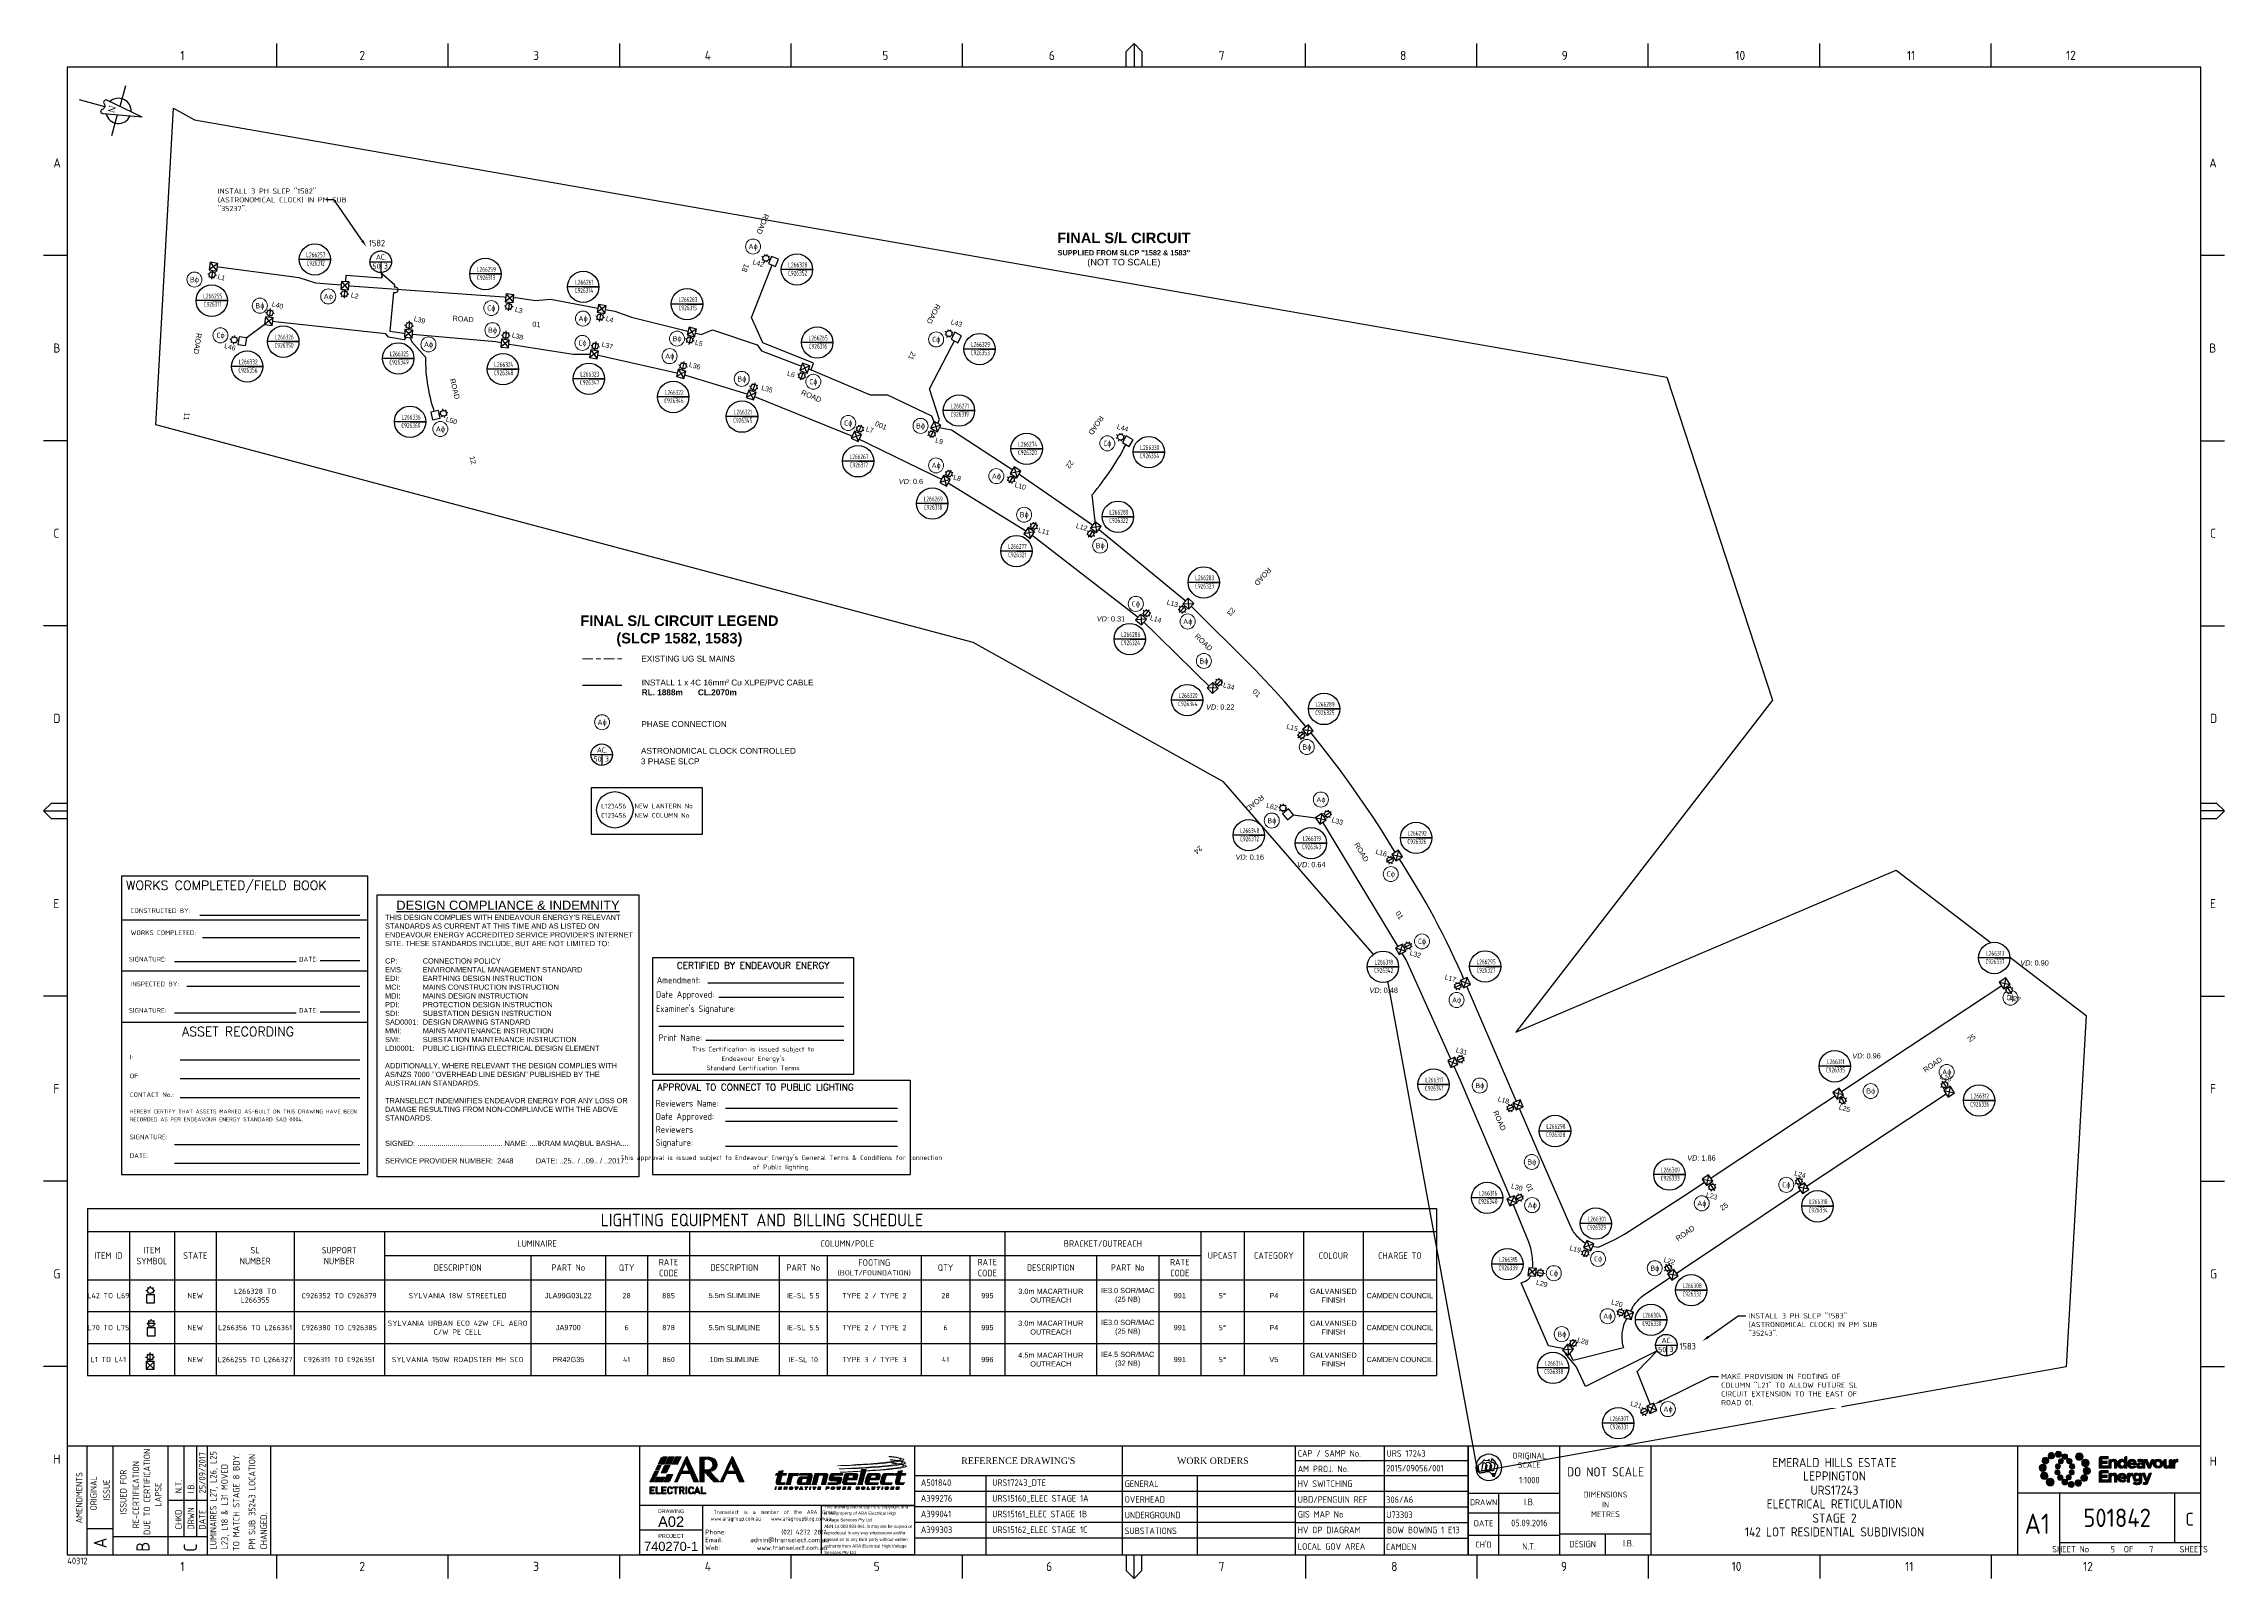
# Paper-space layout 'SL' of a CAD drawing. Extents: x 6 to 839, y -121 to 466.
# The model-space entities are those that its viewports show. They can reach past a viewport. Long polylines and large blocks are cut down to what shows.
import ezdxf
from ezdxf import colors
from ezdxf.entities.mleader import LeaderData, LeaderLine
from ezdxf.enums import TextEntityAlignment as Align
from ezdxf.math import Vec2, Vec3

# ---------------------------------------------------------------- set-up
doc = ezdxf.new("R2010")
doc.units = 0
for name, pattern in [('Cable Exist OH', [1, 1, 0]), ('Cable Exist UG', [8.2, 4, -1.2, 1.8, -1.2]), ('DASHED', [0.75, 0.5, -0.25]), ('DOT', [0.25, 0, -0.25])]:
    doc.linetypes.add(name, pattern=pattern)
for name, color, linetype in [('_User_HV Only', 7, 'Continuous'), ('_User_HV_Exist', 7, 'Continuous'), ('_User_LV_Exist', 7, 'Continuous'), ('_User_SL_New', 6, 'Continuous'), ('_User_SLCP', 6, 'Continuous'), ('_User_SupLV', 2, 'Continuous'), ('Equip_SP_SL_EXT', 7, 'Continuous'), ('Equip_SP_SL_NEW', 2, 'Continuous'), ('Mains_SL_NEW_C57', 2, 'Continuous'), ('Notes', 7, 'Continuous'), ('SupportsOH_SP_TR_HV_LV_SL_EXT', 7, 'Continuous'), ('SupportsUG_SP_LV_SL_EXT', 7, 'Continuous')]:
    doc.layers.add(name, color=color, linetype=linetype)
for name, color, linetype, lineweight in [('Cadastre Developer_SP_EXT', 9, 'Continuous', 5), ('Cadastre Easements_SP_EXT', 9, 'Continuous', 5), ('Cadastre Roads_SP_EXT', 94, 'Continuous', 15)]:
    doc.layers.add(name, color=color, linetype=linetype, lineweight=lineweight)
doc.layers.add('Viewports', color=6, linetype='Continuous', plot=False)
doc.styles.add('ARIAL', font='arial.ttf', dxfattribs={"height": 2})
doc.styles.add('COLUMN_LABEL', font='arial.ttf')
doc.styles.add('Elec', font='romand__.ttf')
doc.styles.add('iecARIAL', font='arial.ttf', dxfattribs={"height": 2})
doc.styles.add('iecISOCP', font='isocp.shx')
doc.styles.add('iecNAME', font='times.ttf')
doc.styles.add('iecTimesNewRoman', font='times.ttf')
doc.styles.add('IESYMBOL1', font='isocp.shx')
doc.styles.add('POLE_LABEL', font='arial.ttf')
doc.styles.add('SL_LABEL', font='arial.ttf')
doc.styles.add('SLCP_LABEL', font='arial.ttf', dxfattribs={"height": 3.5})
doc.styles.get("Standard").update_dxf_attribs({"font": 'isocp.shx'})
doc.linetypes.add('Cable 5', pattern='A,10,-1,["o",Standard,S=2,R=0,X=-1,Y=-0.7],-1e-05,["o",Standard,S=2,R=0,X=-0.2,Y=-0.7],-1.2', length=12.20001)

# ---------------------------------------------------------------- blocks, each defined once
blk = doc.blocks.new('NorthPnt 11(NP11)')
for p, q in [((-19.7, 0), (-3.5, 0)), ((-0.1, -10.9), (-0.1, -30.8)), ((3.3, 0), (19.7, 0))]:
    blk.add_line(p, q)
for points in [[(-0.1, 18.8), (-5.4, -10.7, 0.877048), (-2.3, -11.9, -0.1543), (-0.1, -10.9, 0.090511)], [(-0.1, 18.8), (5.3, -10.7, -0.877048), (2.1, -11.9, 0.1543), (-0.1, -10.9, -0.090511)]]:
    blk.add_lwpolyline(points, format="xyb")
for start, end in [(100.5988, 238.8643), (300.0994, 80.4374)]:
    blk.add_arc((0, 0), 9.64, start, end)
at = {"color": 7, "style": 'iecNAME'}
blk.add_text('N', height=5.02, dxfattribs=at).set_placement((-2.6, -7.8))
blk = doc.blocks.new('*T183')
at = {"layer": 'Notes', "color": 0, "linetype": 'ByBlock', "lineweight": -2, "transparency": 16777216}
for p, q in [((0, 0), (515.47, 0)), ((0, 0), (0, -63.81)), ((515.47, 0), (515.47, -63.81)), ((0, -8.8), (515.47, -8.8)), ((16, -8.8), (16, -63.81)), ((33.2, -8.8), (33.2, -63.81)), ((49.2, -8.8), (49.2, -63.81)), ((78.93, -8.8), (78.93, -63.81)), ((113.47, -8.8), (113.47, -63.81)), ((230.06, -8.8), (230.06, -63.81)), ((350.61, -8.8), (350.61, -63.81)), ((425.42, -8.8), (425.42, -63.81)), ((442.06, -8.8), (442.06, -63.81)), ((464.64, -8.8), (464.64, -63.81)), ((487.55, -8.8), (487.55, -63.81)), ((113.47, -17.95), (425.42, -17.95)), ((169.47, -17.95), (169.47, -63.81)), ((198, -17.95), (198, -63.81)), ((214.06, -17.95), (214.06, -63.81)), ((264.38, -17.95), (264.38, -63.81)), ((282.7, -17.95), (282.7, -63.81)), ((318.65, -17.95), (318.65, -63.81)), ((337.18, -17.95), (337.18, -63.81)), ((385.62, -17.95), (385.62, -63.81)), ((409.42, -17.95), (409.42, -63.81)), ((0, -27.19), (515.47, -27.19)), ((0, -39.4), (515.47, -39.4)), ((0, -51.6), (515.47, -51.6)), ((0, -63.81), (515.47, -63.81))]:
    blk.add_line(p, q, dxfattribs=at)
at = {"layer": 'Notes', "color": 0, "transparency": 16777216, "attachment_point": 5}
for s, insert, char_height, width in [('LIGHTING EQUIPMENT AND BILLING SCHEDULE', (257.74, -4.4), 4.8, 513.0749), ('ITEM SYMBOL', (24.6, -17.99), 2.5, 14.8), ('SL\\PNUMBER', (64.07, -17.99), 2.5, 27.3327), ('SUPPORT\\PNUMBER', (96.2, -17.99), 2.5, 32.1394), ('LUMINAIRE', (171.77, -13.38), 2.5, 114.1887), ('COLUMN/POLE', (290.33, -13.38), 2.5, 118.1476), ('BRACKET/OUTREACH', (388.02, -13.38), 2.5, 72.4165), ('ITEM ID', (8, -17.99), 2.5, 13.6), ('STATE', (41.2, -17.99), 2.5, 13.6), ('DESCRIPTION', (141.47, -22.57), 2.5, 53.6), ('PART No', (183.74, -22.57), 2.5, 26.1278), ('QTY', (206.03, -22.57), 2.5, 13.6608), ('RATE CODE', (222.06, -22.57), 2.5, 13.6), ('DESCRIPTION', (247.22, -22.57), 2.5, 31.9203), ('PART No', (273.54, -22.57), 2.5, 15.9203), ('FOOTING\\P{\\H0.8x;(BOLT/FOUNDATION)}', (300.67, -22.57), 2.5, 33.5439), ('QTY ', (327.91, -22.57), 2.5, 16.1358), ('RATE CODE', (343.89, -22.57), 2.5, 11.0273), ('DESCRIPTION', (368.12, -22.57), 2.5, 32.6138), ('PART No', (397.52, -22.57), 2.5, 21.4027), ('RATE CODE', (417.42, -22.57), 2.5, 13.6), ('UPCAST', (433.74, -17.99), 2.5, 14.2342), ('CATEGORY', (453.35, -17.99), 2.5, 20.184), ('COLOUR', (476.1, -17.99), 2.5, 20.5079), ('CHARGE TO', (501.51, -17.99), 2.5, 25.524), ('L42 TO L69', (8, -33.29), 2, 13.6), ('NEW', (41.2, -33.29), 2, 13.6), ('{\\C256;L266328 TO \\PL266355}', (64.07, -33.29), 2, 27.3327), ('{\\C256;C926352 TO C926379}', (96.2, -33.29), 2, 32.1394), ('SYLVANIA 18W STREETLED', (141.47, -33.29), 2, 53.6), ('28', (206.03, -33.29), 2, 13.6608), ('885', (222.06, -33.29), 2, 13.6), ('IE-SL 5.5', (273.54, -33.29), 2, 14.9183), ('{\\C256;TYPE 2 / TYPE 2}', (300.67, -33.29), 2, 33.5439), ('28', (327.91, -33.29), 2, 16.1358), ('5°', (433.74, -33.29), 2, 14.2342), ('L70 TO L75', (8, -45.5), 2, 13.6), ('NEW', (41.2, -45.5), 2, 13.6), ('L266356 TO L266361 ', (64.07, -45.5), 2, 27.3327), ('{\\C256;C926380 TO C926385}', (96.2, -45.5), 2, 32.1394), ('SYLVANIA URBAN ECO 42W CFL AERO \\PC/W PE CELL', (141.47, -45.5), 2, 53.6), ('6', (206.03, -45.5), 2, 13.6608), ('878', (222.06, -45.5), 2, 13.6), ('IE-SL 5.5', (273.54, -45.5), 2, 14.9183), ('{\\C256;TYPE 2 / TYPE 2}', (300.67, -45.5), 2, 33.5439), ('6', (327.91, -45.5), 2, 16.1358), ('5°', (433.74, -45.5), 2, 14.2342), ('L1 TO L41', (8, -57.71), 2, 13.6), ('NEW', (41.2, -57.71), 2, 13.6), ('L266255 TO L266327', (64.07, -57.71), 2, 27.3327), ('{\\C256;C926311 TO C926351}', (96.2, -57.71), 2, 32.1394), ('SYLVANIA 150W ROADSTER MH SCO', (141.47, -57.71), 2, 53.6), ('41', (206.03, -57.71), 2, 13.6608), ('860', (222.06, -57.71), 2, 13.6), ('IE-SL 10', (273.54, -57.71), 2, 14.9183), ('{\\C256;TYPE 3 / TYPE 3}', (300.67, -57.71), 2, 33.5439), ('41', (327.91, -57.71), 2, 16.1358), ('5°', (433.74, -57.71), 2, 14.2342)]:
    blk.add_mtext(s, dxfattribs=dict(at, insert=insert, char_height=char_height, width=width))
at = {"layer": 'Notes', "color": 0, "transparency": 16777216, "char_height": 2}
for s, insert, width, attachment_point, style in [('{\\C256;JLA99G03L22}', (183.74, -33.29), 25.1258, 5, 'ARIAL'), ('\\P5.5m SLIMLINE', (247.22, -28.89), 30.9183, 2, 'ARIAL'), ('{\\C256;995}', (343.89, -33.29), 10.0253, 5, 'ARIAL'), ('3.0m MACARTHUR\\POUTREACH', (368.12, -33.29), 31.8311, 5, 'ARIAL'), ('IE3.0 SOR/MAC\\P(25 NB)', (397.52, -33.29), 20.62, 5, 'ARIAL'), ('991', (417.42, -33.29), 12.8173, 5, 'ARIAL'), ('P4', (453.35, -33.29), 19.182, 5, 'ARIAL'), ('GALVANISED FINISH', (476.1, -33.29), 19.5059, 5, 'ARIAL'), ('CAMDEN COUNCIL', (501.51, -33.29), 24.522, 5, 'ARIAL'), ('JA9700', (183.74, -45.5), 25.1258, 5, 'SLCP_LABEL'), ('5.5m SLIMLINE', (247.22, -45.5), 30.9183, 5, 'ARIAL'), ('{\\C256;995}', (343.89, -45.5), 10.0253, 5, 'ARIAL'), ('3.0m MACARTHUR\\POUTREACH', (368.12, -45.5), 31.8311, 5, 'ARIAL'), ('IE3.0 SOR/MAC\\P(25 NB)', (397.52, -45.5), 20.62, 5, 'ARIAL'), ('991', (417.42, -45.5), 12.8173, 5, 'ARIAL'), ('P4', (453.35, -45.5), 19.182, 5, 'ARIAL'), ('GALVANISED FINISH', (476.1, -45.5), 19.5059, 5, 'ARIAL'), ('CAMDEN COUNCIL', (501.51, -45.5), 24.522, 5, 'ARIAL'), ('PR42G35', (183.74, -57.71), 25.1258, 5, 'SLCP_LABEL'), ('10m SLIMLINE', (247.22, -57.71), 30.9183, 5, 'ARIAL'), ('996', (343.89, -57.71), 10.0253, 5, 'ARIAL'), ('4.5m MACARTHUR OUTREACH', (368.12, -57.71), 31.6118, 5, 'ARIAL'), ('IE4.5 SOR/MAC\\P(32 NB)', (397.52, -57.71), 20.62, 5, 'ARIAL'), ('991', (417.42, -57.71), 12.8173, 5, 'ARIAL'), ('V5', (453.35, -57.71), 19.182, 5, 'ARIAL'), ('GALVANISED FINISH', (476.1, -57.71), 19.5059, 5, 'ARIAL'), ('CAMDEN COUNCIL', (501.51, -57.71), 24.522, 5, 'ARIAL')]:
    blk.add_mtext(s, dxfattribs=dict(at, insert=insert, width=width, attachment_point=attachment_point, style=style))
blk = doc.blocks.new('*U181')
at = {"flags": 9}
for tag, p in [('CREMOVE', (0, -3)), ('CREPLACE', (0, -3.2)), ('LKINGHEIGHT', (0, -3.4)), ('LBRACKET', (0, -3.6)), ('LBRACKETVOCAB', (0, -3.8)), ('LCATEGORY', (0, -4)), ('LCHARGE1', (0, -4.2)), ('LCHARGE1PERCENT', (0, -4.4)), ('LCHARGE2', (0, -4.6)), ('LCHARGE2PERCENT', (0, -4.8)), ('LCHARGE3', (0, -5)), ('LCHARGE3PERCENT', (0, -5.2)), ('LEXIST', (0, -5.4)), ('LLAMP', (0, -5.6)), ('LLAMPVOCAB', (0, -5.8)), ('LMAST', (0, -6)), ('LMASTVOCAB', (0, -6.2)), ('LNEW', (0, -6.4)), ('LANTNUMBER', (0, -6.6)), ('LOUTREACH', (0, -7)), ('LOUTREACHVOCAB', (0, -7.2)), ('LRATECODE', (0, -7.4)), ('LREMOVE', (0, -7.6)), ('LREPLACE', (0, -7.8)), ('LTYPE', (0, -8)), ('LTYPEVOCAB', (0, -8.2)), ('LEGEND', (0, -8.4)), ('SUBURB', (0, -8.6)), ('STREETNAME', (0, -8.8)), ('LOCATION', (0, -9)), ('NOTES', (0, -9.2)), ('MAINTAINED_BY', (0, -9.9))]:
    blk.add_attdef(tag, text='', height=0.2, dxfattribs=at).set_placement(p, align=Align.MIDDLE_LEFT)
blk.add_attdef('OPERATED_BY', (0, -9.6), '', height=0.2, dxfattribs=at)
at = {"color": 82, "lineweight": 25, "true_color": 0x23df20}
blk.add_wipeout([(0, 5.7), (-0.4, 5.7), (-0.9, 5.5), (-1.2, 5.1), (-1.4, 4.9), (-1.5, 4.2), (-1.3, 3.5), (-1.1, 3.2), (-0.6, 2.8), (0, 2.7), (0.7, 2.9), (1.1, 3.2), (1.4, 3.6), (1.5, 4.2), (1.4, 4.8), (1.1, 5.3), (0.6, 5.6)], dxfattribs=at)
for p, q in [((-2.3, 4.2), (-1.5, 4.2)), ((-1.5, 5.7), (-1.1, 5.3)), ((-1.5, 2.8), (-1.1, 3.2)), ((0, 5.7), (0, 6.5)), ((0, 0), (0, 2.7)), ((0, 0), (0, 0)), ((1.5, 5.7), (1.1, 5.3)), ((1.5, 2.8), (1.1, 3.2)), ((1.5, 4.2), (2.2, 4.2))]:
    blk.add_line(p, q)
blk.add_circle((0, 4.2), 1.5)
at = {"flags": 1}
blk.add_attdef('Z', (0, 0), '', height=0.2, dxfattribs=at)
at = {"style": 'SL_LABEL', "flags": 9}
blk.add_attdef('STREET_CODE', text='', height=0.2, dxfattribs=at).set_placement((0, -0.2), align=Align.MIDDLE_LEFT)
for tag, height, flags, p in [('CONSTRUCTED_VOLTAGE', 0.2, 9, (0, -0.4)), ('CONTROL_TYPE', 0.2, 9, (0, -0.6)), ('LANTERN_PURPOSE', 0.2, 9, (0, -0.8)), ('LANTERN_TYPE', 0.2, 9, (0, -1)), ('NO_PHASES', 0.2, 9, (0, -1.2)), ('OPERATING_VOLTAGE', 0.2, 9, (0, -1.4)), ('ORIENTATION', 0.2, 9, (0, -1.6)), ('OWNED_BY', 0.2, 9, (0, -1.8)), ('STATE', 0.2, 9, (0, -2)), ('USAGE', 0.2, 9, (0, -2.2)), ('CEXIST', 0.2, 9, (0, -2.4)), ('CNEW', 0.2, 9, (0, -2.6)), ('CNUMBER', 0.2, 9, (0, -2.8)), ('LNUMBER', 2.5, 8, (1.2, -2.8))]:
    blk.add_attdef(tag, text='', height=height, dxfattribs=dict(flags=flags)).set_placement(p, align=Align.MIDDLE_LEFT)
blk = doc.blocks.new('COLUMN_NEW')
blk.add_wipeout([(-1.485, -1.485), (1.485, -1.485), (1.485, 1.485), (-1.485, 1.485)])
at = {"lineweight": -3}
blk.add_lwpolyline([(-1.485, -1.485), (1.485, -1.485), (1.485, 1.485), (-1.485, 1.485)], close=True, dxfattribs=at)
at = {"style": 'POLE_LABEL', "flags": 9}
blk.add_attdef('STRUCTURE_PLANT_NUMBER', text='', height=0.2, dxfattribs=at).set_placement((1.5, 0.242), align=Align.MIDDLE_LEFT)
for tag, height, flags, p in [('STREET_CODE', 0.2, 9, (1.5, 0)), ('ASSET_NUM', 2.5, 8, (2, 2)), ('STATE', 0.2, 9, (1.5, -1)), ('SUBURB', 0.2, 9, (1.5, -1.8)), ('STREETNAME', 0.2, 9, (1.5, -2)), ('Z', 0.2, 1, (1.5, -2.8)), ('COLUMN_TYPE', 0.2, 9, (1.5, -0.2)), ('OWNED_BY', 0.2, 9, (1.5, -0.4)), ('OPERATED_BY', 0.2, 9, (1.5, -0.6)), ('MAINTAINED_BY', 0.2, 9, (1.5, -0.8)), ('USAGE', 0.2, 9, (1.5, -1.2)), ('LEGEND', 0.2, 9, (1.5, -1.4)), ('PARENT', 0.2, 9, (1.5, -1.6)), ('LOCATION', 0.2, 9, (1.5, -2.2)), ('NOTES', 0.2, 9, (1.5, -2.4)), ('LABEL_ALIGNMENT', 0.2, 9, (1.5, -2.6))]:
    blk.add_attdef(tag, text='', height=height, dxfattribs=dict(flags=flags)).set_placement(p, align=Align.MIDDLE_LEFT)
blk = doc.blocks.new('*U182')
at = {"flags": 9}
for tag, p in [('CREMOVE', (0, -3)), ('CREPLACE', (0, -3.2)), ('LKINGHEIGHT', (0, -3.4)), ('LBRACKET', (0, -3.6)), ('LBRACKETVOCAB', (0, -3.8)), ('LCATEGORY', (0, -4)), ('LCHARGE1', (0, -4.2)), ('LCHARGE1PERCENT', (0, -4.4)), ('LCHARGE2', (0, -4.6)), ('LCHARGE2PERCENT', (0, -4.8)), ('LCHARGE3', (0, -5)), ('LCHARGE3PERCENT', (0, -5.2)), ('LEXIST', (0, -5.4)), ('LLAMP', (0, -5.6)), ('LLAMPVOCAB', (0, -5.8)), ('LMAST', (0, -6)), ('LMASTVOCAB', (0, -6.2)), ('LNEW', (0, -6.4)), ('LANTNUMBER', (0, -6.6)), ('LOUTREACH', (0, -7)), ('LOUTREACHVOCAB', (0, -7.2)), ('LRATECODE', (0, -7.4)), ('LREMOVE', (0, -7.6)), ('LREPLACE', (0, -7.8)), ('LTYPE', (0, -8)), ('LTYPEVOCAB', (0, -8.2)), ('LEGEND', (0, -8.4)), ('SUBURB', (0, -8.6)), ('STREETNAME', (0, -8.8)), ('LOCATION', (0, -9)), ('NOTES', (0, -9.2)), ('MAINTAINED_BY', (0, -9.9))]:
    blk.add_attdef(tag, text='', height=0.2, dxfattribs=at).set_placement(p, align=Align.MIDDLE_LEFT)
blk.add_attdef('OPERATED_BY', (0, -9.6), '', height=0.2, dxfattribs=at)
at = {"color": 82, "lineweight": 25, "true_color": 0x23df20}
blk.add_wipeout([(0, 5.7), (-0.4, 5.7), (-0.9, 5.5), (-1.2, 5.1), (-1.4, 4.9), (-1.5, 4.2), (-1.3, 3.5), (-1.1, 3.2), (-0.6, 2.8), (0, 2.7), (0.7, 2.9), (1.1, 3.2), (1.4, 3.6), (1.5, 4.2), (1.4, 4.8), (1.1, 5.3), (0.6, 5.6)], dxfattribs=at)
for p, q in [((-2.3, 4.2), (-1.5, 4.2)), ((-1.5, 5.7), (-1.1, 5.3)), ((-1.5, 2.8), (-1.1, 3.2)), ((0, 5.7), (0, 6.5)), ((0, 0), (0, 2.7)), ((0, 0), (0, 0)), ((1.5, 5.7), (1.1, 5.3)), ((1.5, 2.8), (1.1, 3.2)), ((1.5, 4.2), (2.2, 4.2))]:
    blk.add_line(p, q)
blk.add_circle((0, 4.2), 1.5)
at = {"flags": 1}
blk.add_attdef('Z', (0, 0), '', height=0.2, dxfattribs=at)
at = {"style": 'SL_LABEL', "flags": 9}
blk.add_attdef('STREET_CODE', text='', height=0.2, dxfattribs=at).set_placement((0, -0.2), align=Align.MIDDLE_LEFT)
for tag, height, flags, p in [('CONSTRUCTED_VOLTAGE', 0.2, 9, (0, -0.4)), ('CONTROL_TYPE', 0.2, 9, (0, -0.6)), ('LANTERN_PURPOSE', 0.2, 9, (0, -0.8)), ('LANTERN_TYPE', 0.2, 9, (0, -1)), ('NO_PHASES', 0.2, 9, (0, -1.2)), ('OPERATING_VOLTAGE', 0.2, 9, (0, -1.4)), ('ORIENTATION', 0.2, 9, (0, -1.6)), ('OWNED_BY', 0.2, 9, (0, -1.8)), ('STATE', 0.2, 9, (0, -2)), ('USAGE', 0.2, 9, (0, -2.2)), ('CEXIST', 0.2, 9, (0, -2.4)), ('CNEW', 0.2, 9, (0, -2.6)), ('CNUMBER', 0.2, 9, (0, -2.8)), ('LNUMBER', 2.5, 8, (1.2, -2.8))]:
    blk.add_attdef(tag, text='', height=height, dxfattribs=dict(flags=flags)).set_placement(p, align=Align.MIDDLE_LEFT)
blk = doc.blocks.new('*U184')
at = {"flags": 9}
for tag, p in [('CREMOVE', (0, -3)), ('CREPLACE', (0, -3.2)), ('LKINGHEIGHT', (0, -3.4)), ('LBRACKET', (0, -3.6)), ('LBRACKETVOCAB', (0, -3.8)), ('LCATEGORY', (0, -4)), ('LCHARGE1', (0, -4.2)), ('LCHARGE1PERCENT', (0, -4.4)), ('LCHARGE2', (0, -4.6)), ('LCHARGE2PERCENT', (0, -4.8)), ('LCHARGE3', (0, -5)), ('LCHARGE3PERCENT', (0, -5.2)), ('LEXIST', (0, -5.4)), ('LLAMP', (0, -5.6)), ('LLAMPVOCAB', (0, -5.8)), ('LMAST', (0, -6)), ('LMASTVOCAB', (0, -6.2)), ('LNEW', (0, -6.4)), ('LANTNUMBER', (0, -6.6)), ('LOUTREACH', (0, -7)), ('LOUTREACHVOCAB', (0, -7.2)), ('LRATECODE', (0, -7.4)), ('LREMOVE', (0, -7.6)), ('LREPLACE', (0, -7.8)), ('LTYPE', (0, -8)), ('LTYPEVOCAB', (0, -8.2)), ('LEGEND', (0, -8.4)), ('SUBURB', (0, -8.6)), ('STREETNAME', (0, -8.8)), ('LOCATION', (0, -9)), ('NOTES', (0, -9.2)), ('MAINTAINED_BY', (0, -9.9))]:
    blk.add_attdef(tag, text='', height=0.2, dxfattribs=at).set_placement(p, align=Align.MIDDLE_LEFT)
blk.add_attdef('OPERATED_BY', (0, -9.6), '', height=0.2, dxfattribs=at)
at = {"color": 82, "lineweight": 25, "true_color": 0x23df20}
blk.add_wipeout([(0, 5.7), (-0.4, 5.7), (-0.9, 5.5), (-1.2, 5.1), (-1.4, 4.9), (-1.5, 4.2), (-1.3, 3.5), (-1.1, 3.2), (-0.6, 2.8), (0, 2.7), (0.7, 2.9), (1.1, 3.2), (1.4, 3.6), (1.5, 4.2), (1.4, 4.8), (1.1, 5.3), (0.6, 5.6)], dxfattribs=at)
for p, q in [((-2.3, 4.2), (-1.5, 4.2)), ((-1.5, 5.7), (-1.1, 5.3)), ((-1.5, 2.8), (-1.1, 3.2)), ((0, 5.7), (0, 6.5)), ((0, 0), (0, 2.7)), ((0, 0), (0, 0)), ((1.5, 5.7), (1.1, 5.3)), ((1.5, 2.8), (1.1, 3.2)), ((1.5, 4.2), (2.2, 4.2))]:
    blk.add_line(p, q)
blk.add_circle((0, 4.2), 1.5)
at = {"flags": 1}
blk.add_attdef('Z', (0, 0), '', height=0.2, dxfattribs=at)
at = {"style": 'SL_LABEL', "flags": 9}
blk.add_attdef('STREET_CODE', text='', height=0.2, dxfattribs=at).set_placement((0, -0.2), align=Align.MIDDLE_LEFT)
for tag, height, flags, p in [('CONSTRUCTED_VOLTAGE', 0.2, 9, (0, -0.4)), ('CONTROL_TYPE', 0.2, 9, (0, -0.6)), ('LANTERN_PURPOSE', 0.2, 9, (0, -0.8)), ('LANTERN_TYPE', 0.2, 9, (0, -1)), ('NO_PHASES', 0.2, 9, (0, -1.2)), ('OPERATING_VOLTAGE', 0.2, 9, (0, -1.4)), ('ORIENTATION', 0.2, 9, (0, -1.6)), ('OWNED_BY', 0.2, 9, (0, -1.8)), ('STATE', 0.2, 9, (0, -2)), ('USAGE', 0.2, 9, (0, -2.2)), ('CEXIST', 0.2, 9, (0, -2.4)), ('CNEW', 0.2, 9, (0, -2.6)), ('CNUMBER', 0.2, 9, (0, -2.8)), ('LNUMBER', 2.5, 8, (1.2, -2.8))]:
    blk.add_attdef(tag, text='', height=height, dxfattribs=dict(flags=flags)).set_placement(p, align=Align.MIDDLE_LEFT)
blk = doc.blocks.new('NOTE_CERTIFIED-BY-IE')
at = {"color": 7, "linetype": 'Continuous', "lineweight": -3}
for p, q in [((21.25, 34.9), (73.15, 34.9)), ((25.46, 29.41), (73.15, 29.41)), ((2.51, 18.32), (73.15, 18.32)), ((20.45, 12.96), (73.15, 12.96))]:
    blk.add_line(p, q, dxfattribs=at)
blk.add_lwpolyline([(0, 0), (76.98, 0), (76.98, 44.52), (0, 44.52)], close=True)
at = {"color": 7, "lineweight": -3, "style": 'Elec'}
blk.add_text('CERTIFIED BY ENDEAVOUR ENERGY', height=2.52, dxfattribs=at).set_placement((38.51, 41.58), align=Align.MIDDLE_CENTER)
at = {"color": 7, "lineweight": -3}
for s, p in [('Amendment:', (1.7, 35.94)), ('Date Approved:', (1.37, 30.47)), ("Examiner's Signature:", (1.37, 25.01))]:
    blk.add_text(s, height=2.5, dxfattribs=at).set_placement(p, align=Align.MIDDLE_LEFT)
blk.add_text('Print Name:', height=2.5, dxfattribs=at).set_placement((2.4, 11.95), align=Align.BOTTOM_LEFT)
at = {"color": 7, "lineweight": -3, "insert": (38.49, 5.99), "char_height": 1.79, "attachment_point": 5, "line_spacing_factor": 1.2}
blk.add_mtext("This Certification is issued subject to \\PEndeavour Energy's \\PStandard Certification Terms", dxfattribs=at)
blk = doc.blocks.new('NOTE_WORKS-COMPLETED')
at = {"lineweight": -3}
for p, q in [((94.11, 97.2), (0, 97.2)), ((94.11, 77.62), (0, 77.62)), ((93.87, 58.03), (0, 58.03))]:
    blk.add_line(p, q, dxfattribs=at)
at = {"color": 7, "linetype": 'Continuous', "lineweight": -3}
for p, q in [((30, 99), (91.13, 99)), ((31, 90.55), (91.13, 90.55)), ((20.3, 81.37), (66.83, 81.37)), ((75.92, 81.71), (91.13, 81.71)), ((25, 71.88), (91.13, 71.88)), ((20.3, 61.78), (66.83, 61.78)), ((75.92, 62.13), (91.13, 62.13)), ((22.5, 43.79), (91.13, 43.79)), ((22.5, 36.59), (91.13, 36.59)), ((22.5, 29.42), (91.13, 29.42)), ((20.3, 11.37), (91.13, 11.37)), ((20.3, 4.28), (91.13, 4.28))]:
    blk.add_line(p, q, dxfattribs=at)
at = {"lineweight": -3}
blk.add_lwpolyline([(0, 0), (94.11, 0), (94.11, 113.95), (0, 113.95)], close=True, dxfattribs=at)
at = {"color": 7, "lineweight": -3, "style": 'Elec'}
blk.add_text('WORKS COMPLETED/FIELD BOOK', height=3.5, dxfattribs=at).set_placement((1.75, 110.45), align=Align.MIDDLE_LEFT)
at = {"color": 7, "lineweight": -3}
for s, p in [('CONSTRUCTED BY:', (3.51, 100.79)), ('WORKS COMPLETED:', (3.52, 92.34)), ('INSPECTED BY:', (3.52, 72.76))]:
    blk.add_text(s, height=1.79, dxfattribs=at).set_placement(p, align=Align.MIDDLE_LEFT)
for s, p in [('SIGNATURE:', (10, 82.23)), ('DATE:', (71.45, 82.23)), ('SIGNATURE:', (10, 62.65)), ('DATE:', (71.45, 62.65))]:
    blk.add_text(s, height=1.79, dxfattribs=at).set_placement(p, align=Align.MIDDLE_CENTER)
at = {"color": 7, "lineweight": -3, "style": 'Elec'}
blk.add_text('ASSET RECORDING', height=3.5, dxfattribs=at).set_placement((23.19, 56.32), align=Align.TOP_LEFT)
at = {"color": 7, "lineweight": -3, "insert": (3.17, 45.68), "char_height": 1.79, "width": 89.6105, "attachment_point": 1, "line_spacing_factor": 1.2}
blk.add_mtext('I:\\P\\POF:\\P\\PCONTACT No.:\\P{\\H0.83799x;\\PHEREBY CERTIFY THAT ASSETS MARKED AS-BUILT ON THIS DRAWING HAVE BEEN\\PRECORDED AS PER ENDEAVOUR ENERGY STANDARD SAD 0004.}\\P\\PSIGNATURE:\\P\\PDATE:', dxfattribs=at)
at = {"color": 7, "lineweight": -3}
for tag, p in [('CONSTRUCTEDBY', (32.92, 99.87)), ('WORKSCOMPLETED', (32.93, 91.44)), ('SIGNATURE', (23.86, 81.87)), ('DATE', (77.31, 82.21)), ('INSPECTEDBY', (25.68, 72.38)), ('SIGNATURE', (24.59, 62.28)), ('DATE', (77.75, 62.63)), ('ASSETRECORD', (28.77, 44.53)), ('ASSETRECORDOF', (28.5, 37.33)), ('CONTACTNO', (28.5, 30.15)), ('SIGNATURE', (31.79, 12.95)), ('DATE', (32, 5.02))]:
    blk.add_attdef(tag, p, '', height=1.79, dxfattribs=at)
blk = doc.blocks.new('NOTE_APPROVAL-TO-CONNECT-SL')
for p, q in [((0, 36), (0, 0)), ((0, 36), (98.54, 36)), ((98.54, 36), (98.54, 0)), ((0, 0), (98.54, 0))]:
    blk.add_line(p, q)
at = {"color": 7, "linetype": 'Continuous', "lineweight": -3}
for p, q in [((28, 25.28), (93.61, 25.28)), ((28, 20.43), (93.61, 20.43)), ((28, 10.76), (93.61, 10.76))]:
    blk.add_line(p, q, dxfattribs=at)
at = {"color": 7, "lineweight": -3, "style": 'Elec'}
blk.add_text('APPROVAL TO CONNECT TO PUBLIC LIGHTING', height=2.5, dxfattribs=at).set_placement((1.96, 33.37), align=Align.MIDDLE_LEFT)
at = {"color": 7, "lineweight": -3, "insert": (1.27, 19.31), "char_height": 2.5, "attachment_point": 4, "line_spacing_factor": 1.2}
blk.add_mtext('Reviewers Name:\\PDate Approved:\\PReviewers \\PSignature:', dxfattribs=at)
at = {"color": 7, "lineweight": -3, "insert": (49.27, 4.37), "char_height": 1.79, "width": 101.5642, "attachment_point": 5, "line_spacing_factor": 1.2}
blk.add_mtext("This approval is issued subject to Endeavour Energy's General Terms & Conditions for connection of Public lighting.", dxfattribs=at)
blk = doc.blocks.new('DUCT_INDICATOR')
at = {"color": 7, "lineweight": 9}
blk.add_attdef('CODE', text='', height=1.8, dxfattribs=at).set_placement((-4.4, 4.91), align=Align.MIDDLE_CENTER)
at = {"color": 7, "linetype": 'Continuous'}
blk.add_wipeout([(0, 2.87), (-0.98, 2.7), (-1.6, 2.39), (-2.18, 1.88), (-2.67, 1.06), (-2.87, 0), (-2.74, -0.87), (-2.4, -1.58), (-1.97, -2.09), (-1.13, -2.64), (-0.48, -2.83), (0.75, -2.78), (1.67, -2.34), (2.39, -1.59), (2.69, -1), (2.84, -0.42), (2.87, 0), (2.82, 0.56), (2.68, 1.05), (2.49, 1.44), (2.19, 1.86), (1.81, 2.23), (1.32, 2.55), (0.85, 2.75)], dxfattribs=at)
at = {"color": 7, "lineweight": 18}
blk.add_circle((0, 0), 2.87, dxfattribs=at)
at = {"color": 7, "lineweight": 9, "flags": 1}
blk.add_attdef('Z', (0, 0), '', height=0.2, dxfattribs=at)
blk = doc.blocks.new('SLANTERN_NUM_NEW')
blk.add_wipeout([(-0.3, 8), (-0.8, 8), (-1.3, 7.9), (-1.7, 7.8), (-2.2, 7.7), (-2.7, 7.5), (-3.2, 7.3), (-3.6, 7.1), (-4.1, 6.9), (-4.5, 6.6), (-4.9, 6.3), (-5.3, 6), (-5.7, 5.7), (-6, 5.3), (-6.3, 4.9), (-6.6, 4.5), (-6.9, 4.1), (-7.1, 3.6), (-7.3, 3.2), (-7.5, 2.7), (-7.7, 2.2), (-7.8, 1.7), (-7.9, 1.3), (-8, 0.8), (-8, 0.3), (-8, -0.3), (-8, -0.8), (-7.9, -1.3), (-7.8, -1.7), (-7.7, -2.2), (-7.5, -2.7), (-7.3, -3.2), (-7.1, -3.6), (-6.9, -4.1), (-6.6, -4.5), (-6.3, -4.9), (-6, -5.3), (-5.7, -5.7), (-5.3, -6), (-4.9, -6.3), (-4.5, -6.6), (-4.1, -6.9), (-3.6, -7.1), (-3.2, -7.3), (-2.7, -7.5), (-2.2, -7.7), (-1.7, -7.8), (-1.3, -7.9), (-0.8, -8), (-0.3, -8), (0.3, -8), (0.8, -8), (1.3, -7.9), (1.7, -7.8), (2.2, -7.7), (2.7, -7.5), (3.2, -7.3), (3.6, -7.1), (4.1, -6.9), (4.5, -6.6), (4.9, -6.3), (5.3, -6), (5.7, -5.7), (6, -5.3), (6.3, -4.9), (6.6, -4.5), (6.9, -4.1), (7.1, -3.6), (7.3, -3.2), (7.5, -2.7), (7.7, -2.2), (7.8, -1.7), (7.9, -1.3), (8, -0.8), (8, -0.3), (8, 0.3), (8, 0.8), (7.9, 1.3), (7.8, 1.7), (7.7, 2.2), (7.5, 2.7), (7.3, 3.2), (7.1, 3.6), (6.9, 4.1), (6.6, 4.5), (6.3, 4.9), (6, 5.3), (5.7, 5.7), (5.3, 6), (4.9, 6.3), (4.5, 6.6), (4.1, 6.9), (3.6, 7.1), (3.2, 7.3), (2.7, 7.5), (2.2, 7.7), (1.7, 7.8), (1.3, 7.9), (0.8, 8), (0.3, 8)])
at = {"linetype": 'Continuous'}
blk.add_line((8, 0), (-8, 0), dxfattribs=at)
blk.add_line((0, 0), (8, 0))
blk.add_circle((0, 0), 8, dxfattribs=at)
at = {"width": 0.7}
blk.add_attdef('SNUMBER', text='', height=2.5, dxfattribs=at).set_placement((0.5, 1.1), align=Align.CENTER)
at = {"flags": 1}
blk.add_attdef('Z', (0, 0), '', height=0.2, dxfattribs=at)
at = {"layer": 'Notes', "width": 0.7}
blk.add_attdef('CNUMBER', text='', height=2.5, dxfattribs=at).set_placement((0.4, -3.1), align=Align.CENTER)
blk = doc.blocks.new('SLCP_ZELL_NEW')
for p, q in [((-4.11, 0), (4.11, 0)), ((-4.11, 0), (4.11, 0)), ((-4.11, 0), (4.11, 0)), ((0, 0), (0, -4.11))]:
    blk.add_line(p, q)
blk.add_circle((0, 0), 4.11)
at = {"style": 'IESYMBOL1'}
for s, p in [('A.', (-0.56, 0.16)), ('C.', (1.15, 0.19)), ('50', (-1.61, -3.31)), ('3', (1.94, -3.2))]:
    blk.add_text(s, height=2, dxfattribs=at).set_placement(p, align=Align.BOTTOM_CENTER)
for tag, height, flags, p in [('CONSTRUCTED_VOLTAGE', 0.2, 9, (1.5, 0)), ('ASSET_NUM', 2.5, 8, (2, 2)), ('STATE', 0.2, 9, (1.5, -2.2)), ('STREETNAME', 0.2, 9, (1.5, -2.4)), ('SUBURB', 0.2, 9, (1.5, -2.6)), ('AMP_RATING', 0.2, 9, (1.5, -2.8)), ('Z', 0.2, 1, (1.5, -3)), ('CONTROL_TYPE', 0.2, 9, (1.5, -0.2)), ('NO_PHASES', 0.2, 9, (1.5, -0.4)), ('OPERATING_VOLTAGE', 0.2, 9, (1.5, -0.6)), ('ORIENTATION', 0.2, 9, (1.5, -0.8)), ('OWNED_BY', 0.2, 9, (1.5, -1)), ('OPERATED_BY', 0.2, 9, (1.5, -1.2)), ('MAINTAINED_BY', 0.2, 9, (1.5, -1.4)), ('USAGE', 0.2, 9, (1.5, -1.6)), ('LOCATION', 0.2, 9, (1.5, -1.8)), ('NOTES', 0.2, 9, (1.5, -2))]:
    blk.add_attdef(tag, text='', height=height, dxfattribs=dict(flags=flags)).set_placement(p, align=Align.MIDDLE_LEFT)
blk = doc.blocks.new('EE_LOGO')
h = blk.add_hatch(color=7)
edge = h.paths.add_edge_path()
edge.add_spline(control_points=[(-25.34, 1.94), (-26.08, 1.98), (-26.72, 1.41), (-26.77, 0.66), (-26.81, -0.09), (-26.24, -0.72), (-25.49, -0.77), (-24.74, -0.81), (-24.1, -0.24), (-24.06, 0.51), (-24.02, 1.25), (-24.59, 1.89), (-25.34, 1.94)], knot_values=[0, 0, 0, 0, 1, 1, 1, 2, 2, 2, 3, 3, 3, 4, 4, 4, 4], degree=3, periodic=0)
h = blk.add_hatch(color=7)
edge = h.paths.add_edge_path()
edge.add_spline(control_points=[(-23.73, 4.46), (-24.34, 4.81), (-25.13, 4.61), (-25.49, 3.99), (-25.85, 3.38), (-25.64, 2.59), (-25.03, 2.23), (-24.41, 1.87), (-23.63, 2.08), (-23.27, 2.69), (-22.91, 3.31), (-23.12, 4.1), (-23.73, 4.46)], knot_values=[0, 0, 0, 0, 1, 1, 1, 2, 2, 2, 3, 3, 3, 4, 4, 4, 4], degree=3, periodic=0)
h = blk.add_hatch(color=7)
edge = h.paths.add_edge_path()
edge.add_spline(control_points=[(-21.12, 5.87), (-21.48, 6.44), (-22.24, 6.61), (-22.81, 6.24), (-23.37, 5.88), (-23.54, 5.12), (-23.17, 4.55), (-22.81, 3.98), (-22.05, 3.82), (-21.48, 4.19), (-20.92, 4.55), (-20.75, 5.31), (-21.12, 5.87)], knot_values=[0, 0, 0, 0, 1, 1, 1, 2, 2, 2, 3, 3, 3, 4, 4, 4, 4], degree=3, periodic=0)
h = blk.add_hatch(color=7)
edge = h.paths.add_edge_path()
edge.add_spline(control_points=[(-19.43, 2.06), (-19.94, 2.17), (-20.44, 1.84), (-20.55, 1.33), (-20.66, 0.82), (-20.34, 0.32), (-19.83, 0.21), (-19.32, 0.1), (-18.81, 0.42), (-18.71, 0.93), (-18.59, 1.44), (-18.92, 1.95), (-19.43, 2.06)], knot_values=[0, 0, 0, 0, 1, 1, 1, 2, 2, 2, 3, 3, 3, 4, 4, 4, 4], degree=3, periodic=0)
h = blk.add_hatch(color=7)
edge = h.paths.add_edge_path()
edge.add_spline(control_points=[(-18.27, 5.87), (-18.34, 6.5), (-18.91, 6.97), (-19.54, 6.9), (-20.18, 6.84), (-20.65, 6.27), (-20.58, 5.63), (-20.52, 4.99), (-19.95, 4.53), (-19.31, 4.59), (-18.67, 4.66), (-18.21, 5.23), (-18.27, 5.87)], knot_values=[0, 0, 0, 0, 1, 1, 1, 2, 2, 2, 3, 3, 3, 4, 4, 4, 4], degree=3, periodic=0)
h = blk.add_hatch(color=7)
edge = h.paths.add_edge_path()
edge.add_spline(control_points=[(-15.91, 4.86), (-15.91, 4.26), (-16.4, 3.77), (-17, 3.77), (-17.6, 3.77), (-18.08, 4.26), (-18.08, 4.86), (-18.08, 5.46), (-17.6, 5.95), (-17, 5.95), (-16.4, 5.95), (-15.91, 5.46), (-15.91, 4.86)], knot_values=[0, 0, 0, 0, 1, 1, 1, 2, 2, 2, 3, 3, 3, 4, 4, 4, 4], degree=3, periodic=0)
edge = h.paths.add_edge_path()
edge.add_spline(control_points=[(-18.29, 3.97), (-18.8, 4.08), (-19.3, 3.76), (-19.41, 3.25), (-19.52, 2.74), (-19.2, 2.23), (-18.69, 2.12), (-18.18, 2.01), (-17.67, 2.33), (-17.56, 2.84), (-17.45, 3.35), (-17.78, 3.86), (-18.29, 3.97)], knot_values=[0, 0, 0, 0, 1, 1, 1, 2, 2, 2, 3, 3, 3, 4, 4, 4, 4], degree=3, periodic=0)
h = blk.add_hatch(color=7)
edge = h.paths.add_edge_path()
edge.add_spline(control_points=[(-14.59, 2.36), (-14.16, 2.75), (-14.12, 3.41), (-14.51, 3.84), (-14.89, 4.27), (-15.55, 4.31), (-15.99, 3.93), (-16.42, 3.54), (-16.46, 2.88), (-16.07, 2.45), (-15.69, 2.01), (-15.02, 1.98), (-14.59, 2.36)], knot_values=[0, 0, 0, 0, 1, 1, 1, 2, 2, 2, 3, 3, 3, 4, 4, 4, 4], degree=3, periodic=0)
edge = h.paths.add_edge_path()
edge.add_spline(control_points=[(-15.91, 4.86), (-15.91, 4.26), (-16.4, 3.77), (-17, 3.77), (-17.6, 3.77), (-18.08, 4.26), (-18.08, 4.86), (-18.08, 5.46), (-17.6, 5.95), (-17, 5.95), (-16.4, 5.95), (-15.91, 5.46), (-15.91, 4.86)], knot_values=[0, 0, 0, 0, 1, 1, 1, 2, 2, 2, 3, 3, 3, 4, 4, 4, 4], degree=3, periodic=0)
h = blk.add_hatch(color=7)
edge = h.paths.add_edge_path()
edge.add_spline(control_points=[(-15.91, 4.86), (-15.91, 4.26), (-16.4, 3.77), (-17, 3.77), (-17.6, 3.77), (-18.08, 4.26), (-18.08, 4.86), (-18.08, 5.46), (-17.6, 5.95), (-17, 5.95), (-16.4, 5.95), (-15.91, 5.46), (-15.91, 4.86)], knot_values=[0, 0, 0, 0, 1, 1, 1, 2, 2, 2, 3, 3, 3, 4, 4, 4, 4], degree=3, periodic=0)
edge = h.paths.add_edge_path(flags=16)
edge.add_spline(control_points=[(-15.91, 4.86), (-15.91, 4.26), (-16.4, 3.77), (-17, 3.77), (-17.6, 3.77), (-18.08, 4.26), (-18.08, 4.86), (-18.08, 5.46), (-17.6, 5.95), (-17, 5.95), (-16.4, 5.95), (-15.91, 5.46), (-15.91, 4.86)], knot_values=[0, 0, 0, 0, 1, 1, 1, 2, 2, 2, 3, 3, 3, 4, 4, 4, 4], degree=3, periodic=0)
h = blk.add_hatch(color=7)
edge = h.paths.add_edge_path()
edge.add_spline(control_points=[(-13.94, 0.18), (-13.41, 0.32), (-13.09, 0.87), (-13.23, 1.4), (-13.37, 1.93), (-13.92, 2.25), (-14.45, 2.11), (-14.98, 1.97), (-15.3, 1.42), (-15.16, 0.89), (-15.02, 0.36), (-14.47, 0.04), (-13.94, 0.18)], knot_values=[0, 0, 0, 0, 1, 1, 1, 2, 2, 2, 3, 3, 3, 4, 4, 4, 4], degree=3, periodic=0)
h = blk.add_hatch(color=7)
edge = h.paths.add_edge_path()
edge.add_spline(control_points=[(-9.93, 4.86), (-9.93, 4.03), (-10.61, 3.35), (-11.44, 3.35), (-12.28, 3.35), (-12.95, 4.03), (-12.95, 4.86), (-12.95, 5.69), (-12.28, 6.37), (-11.44, 6.37), (-10.61, 6.37), (-9.93, 5.69), (-9.93, 4.86)], knot_values=[0, 0, 0, 0, 1, 1, 1, 2, 2, 2, 3, 3, 3, 4, 4, 4, 4], degree=3, periodic=0)
h = blk.add_hatch(color=7)
edge = h.paths.add_edge_path()
edge.add_spline(control_points=[(-8.55, 1.13), (-7.83, 1.45), (-7.5, 2.29), (-7.82, 3.01), (-8.14, 3.73), (-8.98, 4.06), (-9.7, 3.74), (-10.42, 3.42), (-10.75, 2.58), (-10.43, 1.86), (-10.11, 1.14), (-9.27, 0.81), (-8.55, 1.13)], knot_values=[0, 0, 0, 0, 1, 1, 1, 2, 2, 2, 3, 3, 3, 4, 4, 4, 4], degree=3, periodic=0)
h = blk.add_hatch(color=7)
edge = h.paths.add_edge_path()
edge.add_spline(control_points=[(-8.66, -1.92), (-7.91, -1.96), (-7.27, -1.39), (-7.23, -0.64), (-7.19, 0.1), (-7.76, 0.74), (-8.51, 0.78), (-9.25, 0.83), (-9.89, 0.26), (-9.94, -0.49), (-9.98, -1.24), (-9.41, -1.88), (-8.66, -1.92)], knot_values=[0, 0, 0, 0, 1, 1, 1, 2, 2, 2, 3, 3, 3, 4, 4, 4, 4], degree=3, periodic=0)
h = blk.add_hatch(color=7)
edge = h.paths.add_edge_path()
edge.add_spline(control_points=[(-3.85, 0.44), (-3.85, 0.44), (-3.85, 4.25), (-3.85, 4.3), (-3.85, 4.35), (-3.85, 4.86), (-3.29, 4.86), (-2.74, 4.86), (-0.49, 4.86), (-0.49, 4.86), (-0.49, 4.86), (-0.49, 4), (-0.49, 4), (-0.49, 4), (-2.89, 4), (-2.89, 4), (-2.89, 4), (-2.89, 3.1), (-2.89, 3.1), (-2.89, 3.1), (-0.8, 3.1), (-0.8, 3.1), (-0.8, 3.1), (-0.8, 2.23), (-0.8, 2.23), (-0.8, 2.23), (-2.89, 2.23), (-2.89, 2.23), (-2.89, 2.23), (-2.89, 1.31), (-2.89, 1.31), (-2.89, 1.31), (-0.49, 1.31), (-0.49, 1.31), (-0.49, 1.31), (-0.49, 0.44), (-0.49, 0.44), (-0.49, 0.44), (-3.85, 0.44), (-3.85, 0.44)], knot_values=[0, 0, 0, 0, 1, 1, 1, 2, 2, 2, 3, 3, 3, 4, 4, 4, 5, 5, 5, 6, 6, 6, 7, 7, 7, 8, 8, 8, 9, 9, 9, 10, 10, 10, 11, 11, 11, 12, 12, 12, 13, 13, 13, 13], degree=3, periodic=0)
h = blk.add_hatch(color=7)
edge = h.paths.add_edge_path()
edge.add_spline(control_points=[(1.94, 0.44), (1.94, 0.44), (1.94, 2.33), (1.94, 2.33), (1.94, 2.78), (1.73, 3.02), (1.36, 3.02), (1, 3.02), (0.76, 2.78), (0.76, 2.33), (0.76, 2.33), (0.76, 0.44), (0.76, 0.44), (0.76, 0.44), (-0.2, 0.44), (-0.2, 0.44), (-0.2, 0.44), (-0.2, 3.21), (-0.2, 3.27), (-0.2, 3.33), (-0.2, 3.82), (0.36, 3.82), (0.76, 3.82), (0.76, 3.82), (0.76, 3.82), (0.76, 3.82), (0.76, 3.35), (0.76, 3.35), (0.98, 3.63), (1.27, 3.89), (1.75, 3.89), (2.48, 3.89), (2.9, 3.41), (2.9, 2.63), (2.9, 2.63), (2.9, 0.44), (2.9, 0.44), (2.9, 0.44), (1.94, 0.44), (1.94, 0.44)], knot_values=[0, 0, 0, 0, 1, 1, 1, 2, 2, 2, 3, 3, 3, 4, 4, 4, 5, 5, 5, 6, 6, 6, 7, 7, 7, 8, 8, 8, 9, 9, 9, 10, 10, 10, 11, 11, 11, 12, 12, 12, 13, 13, 13, 13], degree=3, periodic=0)
h = blk.add_hatch(color=7)
edge = h.paths.add_edge_path(flags=16)
edge.add_spline(control_points=[(5.8, 2.13), (5.8, 2.69), (5.43, 3.07), (4.98, 3.07), (4.53, 3.07), (4.15, 2.7), (4.15, 2.13), (4.15, 2.13), (4.15, 2.12), (4.15, 2.12), (4.15, 1.56), (4.53, 1.19), (4.98, 1.19), (5.43, 1.19), (5.8, 1.56), (5.8, 2.12), (5.8, 2.12), (5.8, 2.13), (5.8, 2.13)], knot_values=[0, 0, 0, 0, 1, 1, 1, 2, 2, 2, 3, 3, 3, 4, 4, 4, 5, 5, 5, 6, 6, 6, 6], degree=3, periodic=0)
edge = h.paths.add_edge_path()
edge.add_spline(control_points=[(5.79, 0.44), (5.79, 0.44), (5.79, 0.92), (5.79, 0.92), (5.55, 0.6), (5.23, 0.37), (4.73, 0.37), (3.94, 0.37), (3.19, 0.99), (3.19, 2.12), (3.19, 2.12), (3.19, 2.13), (3.19, 2.13), (3.19, 3.26), (3.93, 3.88), (4.73, 3.88), (5.24, 3.88), (5.56, 3.65), (5.79, 3.38), (5.79, 3.38), (5.79, 4.27), (5.79, 4.3), (5.79, 4.34), (5.79, 4.86), (6.34, 4.86), (6.73, 4.86), (6.75, 4.86), (6.75, 4.86), (6.75, 4.86), (6.75, 0.44), (6.75, 0.44), (6.75, 0.44), (5.79, 0.44), (5.79, 0.44)], knot_values=[0, 0, 0, 0, 1, 1, 1, 2, 2, 2, 3, 3, 3, 4, 4, 4, 5, 5, 5, 6, 6, 6, 7, 7, 7, 8, 8, 8, 9, 9, 9, 10, 10, 10, 11, 11, 11, 11], degree=3, periodic=0)
h = blk.add_hatch(color=7)
edge = h.paths.add_edge_path()
edge.add_spline(control_points=[(8.69, 3.89), (7.7, 3.89), (7.01, 3.09), (7.01, 2.13), (7.01, 2.13), (7.01, 2.12), (7.01, 2.12), (7.01, 1.08), (7.77, 0.37), (8.78, 0.37), (9.39, 0.37), (9.85, 0.61), (10.16, 1), (10.16, 1), (9.62, 1.48), (9.62, 1.48), (9.35, 1.24), (9.12, 1.14), (8.79, 1.14), (8.33, 1.13), (8, 1.49), (7.95, 1.86), (7.91, 2.18), (7.93, 2.29), (7.95, 2.43), (8.02, 2.85), (8.29, 3.12), (8.69, 3.12), (9.09, 3.12), (9.34, 2.83), (9.4, 2.4), (9.4, 2.4), (8.14, 2.4), (8.14, 2.4), (8.14, 2.4), (8.12, 1.8), (8.64, 1.8), (9.17, 1.8), (10.32, 1.8), (10.32, 1.8), (10.33, 1.89), (10.34, 1.95), (10.34, 2.04), (10.34, 2.04), (10.34, 2.05), (10.34, 2.05), (10.34, 3.01), (9.82, 3.89), (8.69, 3.89)], knot_values=[0, 0, 0, 0, 1, 1, 1, 2, 2, 2, 3, 3, 3, 4, 4, 4, 5, 5, 5, 6, 6, 6, 7, 7, 7, 8, 8, 8, 9, 9, 9, 10, 10, 10, 11, 11, 11, 12, 12, 12, 13, 13, 13, 14, 14, 14, 15, 15, 15, 16, 16, 16, 16], degree=3, periodic=0)
h = blk.add_hatch(color=7)
edge = h.paths.add_edge_path(flags=16)
edge.add_spline(control_points=[(12.69, 1.8), (12.53, 1.88), (12.31, 1.93), (12.08, 1.93), (11.67, 1.93), (11.42, 1.77), (11.42, 1.46), (11.42, 1.46), (11.42, 1.45), (11.42, 1.45), (11.42, 1.19), (11.63, 1.04), (11.94, 1.04), (12.39, 1.04), (12.69, 1.29), (12.69, 1.63), (12.69, 1.63), (12.69, 1.8), (12.69, 1.8)], knot_values=[0, 0, 0, 0, 1, 1, 1, 2, 2, 2, 3, 3, 3, 4, 4, 4, 5, 5, 5, 6, 6, 6, 6], degree=3, periodic=0)
edge = h.paths.add_edge_path()
edge.add_spline(control_points=[(12.67, 0.44), (12.67, 0.44), (12.67, 0.81), (12.67, 0.81), (12.44, 0.55), (12.12, 0.38), (11.65, 0.38), (11.01, 0.38), (10.49, 0.74), (10.49, 1.41), (10.49, 1.41), (10.49, 1.42), (10.49, 1.42), (10.49, 2.16), (11.05, 2.5), (11.85, 2.5), (12.19, 2.5), (12.44, 2.45), (12.68, 2.37), (12.68, 2.37), (12.68, 2.42), (12.68, 2.42), (12.68, 2.82), (12.43, 3.07), (11.95, 3.07), (11.59, 3.07), (11.33, 3), (11.02, 2.89), (11.02, 2.89), (10.78, 3.62), (10.78, 3.62), (11.15, 3.78), (11.52, 3.89), (12.09, 3.89), (13.14, 3.89), (13.6, 3.35), (13.6, 2.43), (13.6, 2.43), (13.6, 0.44), (13.6, 0.44), (13.6, 0.44), (12.67, 0.44), (12.67, 0.44)], knot_values=[0, 0, 0, 0, 1, 1, 1, 2, 2, 2, 3, 3, 3, 4, 4, 4, 5, 5, 5, 6, 6, 6, 7, 7, 7, 8, 8, 8, 9, 9, 9, 10, 10, 10, 11, 11, 11, 12, 12, 12, 13, 13, 13, 14, 14, 14, 14], degree=3, periodic=0)
h = blk.add_hatch(color=7)
edge = h.paths.add_edge_path()
edge.add_spline(control_points=[(15.71, 0.44), (15.71, 0.44), (14.84, 0.44), (14.84, 0.44), (14.84, 0.44), (13.51, 3.83), (13.51, 3.83), (13.51, 3.83), (14.53, 3.83), (14.53, 3.83), (14.53, 3.83), (15.28, 1.58), (15.28, 1.58), (15.28, 1.58), (15.86, 3.3), (15.86, 3.3), (15.86, 3.3), (16.02, 3.83), (16.4, 3.83), (16.78, 3.83), (17.04, 3.83), (17.04, 3.83), (17.04, 3.83), (15.71, 0.44), (15.71, 0.44)], knot_values=[0, 0, 0, 0, 1, 1, 1, 2, 2, 2, 3, 3, 3, 4, 4, 4, 5, 5, 5, 6, 6, 6, 7, 7, 7, 8, 8, 8, 8], degree=3, periodic=0)
h = blk.add_hatch(color=7)
edge = h.paths.add_edge_path(flags=16)
edge.add_spline(control_points=[(19.52, 2.16), (19.52, 2.66), (19.16, 3.09), (18.63, 3.09), (18.08, 3.09), (17.75, 2.67), (17.75, 2.17), (17.75, 2.17), (17.75, 2.16), (17.75, 2.16), (17.75, 1.66), (18.11, 1.22), (18.64, 1.22), (19.19, 1.22), (19.52, 1.65), (19.52, 2.15), (19.52, 2.15), (19.52, 2.16), (19.52, 2.16)], knot_values=[0, 0, 0, 0, 1, 1, 1, 2, 2, 2, 3, 3, 3, 4, 4, 4, 5, 5, 5, 6, 6, 6, 6], degree=3, periodic=0)
edge = h.paths.add_edge_path()
edge.add_spline(control_points=[(18.63, 0.4), (17.58, 0.4), (16.8, 1.17), (16.8, 2.15), (16.8, 2.15), (16.8, 2.16), (16.8, 2.16), (16.8, 3.13), (17.59, 3.92), (18.64, 3.92), (19.69, 3.92), (20.46, 3.14), (20.46, 2.17), (20.46, 2.17), (20.46, 2.16), (20.46, 2.16), (20.46, 1.19), (19.68, 0.4), (18.63, 0.4)], knot_values=[0, 0, 0, 0, 1, 1, 1, 2, 2, 2, 3, 3, 3, 4, 4, 4, 5, 5, 5, 6, 6, 6, 6], degree=3, periodic=0)
h = blk.add_hatch(color=7)
edge = h.paths.add_edge_path()
edge.add_spline(control_points=[(22.86, 0.44), (22.86, 0.44), (22.86, 0.92), (22.86, 0.92), (22.64, 0.64), (22.36, 0.38), (21.87, 0.38), (21.15, 0.38), (20.72, 0.86), (20.72, 1.63), (20.72, 1.63), (20.72, 3.22), (20.72, 3.27), (20.72, 3.32), (20.72, 3.82), (21.28, 3.82), (21.68, 3.82), (21.68, 3.82), (21.68, 3.82), (21.68, 3.82), (21.68, 1.94), (21.68, 1.94), (21.68, 1.48), (21.9, 1.25), (22.26, 1.25), (22.63, 1.25), (22.86, 1.48), (22.86, 1.94), (22.86, 1.94), (22.86, 3.2), (22.86, 3.27), (22.86, 3.34), (22.87, 3.82), (23.42, 3.82), (23.82, 3.82), (23.82, 3.82), (23.82, 3.82), (23.82, 3.82), (23.82, 0.44), (23.82, 0.44), (23.82, 0.44), (22.86, 0.44), (22.86, 0.44)], knot_values=[0, 0, 0, 0, 1, 1, 1, 2, 2, 2, 3, 3, 3, 4, 4, 4, 5, 5, 5, 6, 6, 6, 7, 7, 7, 8, 8, 8, 9, 9, 9, 10, 10, 10, 11, 11, 11, 12, 12, 12, 13, 13, 13, 14, 14, 14, 14], degree=3, periodic=0)
h = blk.add_hatch(color=7)
edge = h.paths.add_edge_path()
edge.add_spline(control_points=[(26.09, 2.88), (25.46, 2.88), (25.06, 2.5), (25.06, 1.69), (25.06, 1.69), (25.06, 0.44), (25.06, 0.44), (25.06, 0.44), (24.1, 0.44), (24.1, 0.44), (24.1, 0.44), (24.1, 3.24), (24.1, 3.27), (24.1, 3.3), (24.1, 3.83), (24.66, 3.83), (25.22, 3.83), (25.06, 3.83), (25.06, 3.83), (25.06, 3.83), (25.06, 3.14), (25.06, 3.14), (25.26, 3.61), (25.58, 3.91), (26.14, 3.89), (26.14, 3.89), (26.14, 2.88), (26.14, 2.88), (26.14, 2.88), (26.09, 2.88), (26.09, 2.88)], knot_values=[0, 0, 0, 0, 1, 1, 1, 2, 2, 2, 3, 3, 3, 4, 4, 4, 5, 5, 5, 6, 6, 6, 7, 7, 7, 8, 8, 8, 9, 9, 9, 10, 10, 10, 10], degree=3, periodic=0)
h = blk.add_hatch(color=7)
edge = h.paths.add_edge_path()
edge.add_spline(control_points=[(-25.45, -1.11), (-26.17, -1.43), (-26.5, -2.27), (-26.18, -2.99), (-25.86, -3.71), (-25.02, -4.04), (-24.3, -3.72), (-23.58, -3.4), (-23.25, -2.56), (-23.57, -1.84), (-23.88, -1.12), (-24.72, -0.79), (-25.45, -1.11)], knot_values=[0, 0, 0, 0, 1, 1, 1, 2, 2, 2, 3, 3, 3, 4, 4, 4, 4], degree=3, periodic=0)
h = blk.add_hatch(color=7)
edge = h.paths.add_edge_path()
edge.add_spline(control_points=[(-24.06, -4.84), (-24.06, -4.01), (-23.39, -3.33), (-22.55, -3.33), (-21.72, -3.33), (-21.04, -4.01), (-21.04, -4.84), (-21.04, -5.68), (-21.72, -6.35), (-22.55, -6.35), (-23.39, -6.35), (-24.06, -5.68), (-24.06, -4.84)], knot_values=[0, 0, 0, 0, 1, 1, 1, 2, 2, 2, 3, 3, 3, 4, 4, 4, 4], degree=3, periodic=0)
h = blk.add_hatch(color=7)
edge = h.paths.add_edge_path()
edge.add_spline(control_points=[(-20.06, -0.16), (-20.59, -0.3), (-20.9, -0.85), (-20.76, -1.38), (-20.63, -1.91), (-20.08, -2.23), (-19.55, -2.09), (-19.02, -1.95), (-18.7, -1.4), (-18.84, -0.87), (-18.98, -0.34), (-19.52, -0.02), (-20.06, -0.16)], knot_values=[0, 0, 0, 0, 1, 1, 1, 2, 2, 2, 3, 3, 3, 4, 4, 4, 4], degree=3, periodic=0)
h = blk.add_hatch(color=7)
edge = h.paths.add_edge_path()
edge.add_spline(control_points=[(-19.41, -2.34), (-19.84, -2.73), (-19.88, -3.39), (-19.49, -3.82), (-19.1, -4.26), (-18.44, -4.29), (-18.01, -3.91), (-17.58, -3.52), (-17.54, -2.86), (-17.93, -2.43), (-18.31, -2), (-18.97, -1.96), (-19.41, -2.34)], knot_values=[0, 0, 0, 0, 1, 1, 1, 2, 2, 2, 3, 3, 3, 4, 4, 4, 4], degree=3, periodic=0)
h = blk.add_hatch(color=7)
edge = h.paths.add_edge_path()
edge.add_spline(control_points=[(-18.08, -4.84), (-18.08, -4.24), (-17.6, -3.76), (-17, -3.76), (-16.4, -3.76), (-15.91, -4.24), (-15.91, -4.84), (-15.91, -5.44), (-16.4, -5.93), (-17, -5.93), (-17.6, -5.93), (-18.08, -5.44), (-18.08, -4.84)], knot_values=[0, 0, 0, 0, 1, 1, 1, 2, 2, 2, 3, 3, 3, 4, 4, 4, 4], degree=3, periodic=0)
h = blk.add_hatch(color=7)
edge = h.paths.add_edge_path()
edge.add_spline(control_points=[(-15.71, -3.95), (-15.2, -4.06), (-14.69, -3.74), (-14.58, -3.23), (-14.47, -2.72), (-14.8, -2.21), (-15.31, -2.1), (-15.82, -1.99), (-16.32, -2.32), (-16.43, -2.83), (-16.54, -3.34), (-16.22, -3.84), (-15.71, -3.95)], knot_values=[0, 0, 0, 0, 1, 1, 1, 2, 2, 2, 3, 3, 3, 4, 4, 4, 4], degree=3, periodic=0)
h = blk.add_hatch(color=7)
edge = h.paths.add_edge_path()
edge.add_spline(control_points=[(-15.72, -5.85), (-15.66, -6.49), (-15.09, -6.95), (-14.45, -6.89), (-13.81, -6.82), (-13.35, -6.25), (-13.41, -5.62), (-13.48, -4.98), (-14.05, -4.51), (-14.68, -4.58), (-15.33, -4.64), (-15.79, -5.21), (-15.72, -5.85)], knot_values=[0, 0, 0, 0, 1, 1, 1, 2, 2, 2, 3, 3, 3, 4, 4, 4, 4], degree=3, periodic=0)
h = blk.add_hatch(color=7)
edge = h.paths.add_edge_path()
edge.add_spline(control_points=[(-14.57, -2.04), (-14.06, -2.15), (-13.55, -1.83), (-13.44, -1.32), (-13.33, -0.81), (-13.66, -0.3), (-14.17, -0.19), (-14.68, -0.08), (-15.18, -0.4), (-15.29, -0.92), (-15.4, -1.43), (-15.08, -1.93), (-14.57, -2.04)], knot_values=[0, 0, 0, 0, 1, 1, 1, 2, 2, 2, 3, 3, 3, 4, 4, 4, 4], degree=3, periodic=0)
h = blk.add_hatch(color=7)
edge = h.paths.add_edge_path()
edge.add_spline(control_points=[(-12.88, -5.86), (-12.52, -6.43), (-11.76, -6.59), (-11.19, -6.23), (-10.62, -5.86), (-10.46, -5.1), (-10.82, -4.53), (-11.19, -3.97), (-11.95, -3.8), (-12.51, -4.17), (-13.08, -4.53), (-13.25, -5.29), (-12.88, -5.86)], knot_values=[0, 0, 0, 0, 1, 1, 1, 2, 2, 2, 3, 3, 3, 4, 4, 4, 4], degree=3, periodic=0)
h = blk.add_hatch(color=7)
edge = h.paths.add_edge_path()
edge.add_spline(control_points=[(-10.27, -4.44), (-9.65, -4.79), (-8.86, -4.59), (-8.51, -3.97), (-8.15, -3.36), (-8.36, -2.57), (-8.97, -2.22), (-9.58, -1.86), (-10.37, -2.06), (-10.73, -2.68), (-11.09, -3.29), (-10.88, -4.08), (-10.27, -4.44)], knot_values=[0, 0, 0, 0, 1, 1, 1, 2, 2, 2, 3, 3, 3, 4, 4, 4, 4], degree=3, periodic=0)
h = blk.add_hatch(color=7)
edge = h.paths.add_edge_path()
edge.add_spline(control_points=[(-3.85, -4.84), (-3.85, -4.84), (-3.85, -1.03), (-3.85, -0.98), (-3.85, -0.94), (-3.85, -0.42), (-3.29, -0.42), (-2.74, -0.42), (-0.49, -0.42), (-0.49, -0.42), (-0.49, -0.42), (-0.49, -1.29), (-0.49, -1.29), (-0.49, -1.29), (-2.89, -1.29), (-2.89, -1.29), (-2.89, -1.29), (-2.89, -2.19), (-2.89, -2.19), (-2.89, -2.19), (-0.8, -2.19), (-0.8, -2.19), (-0.8, -2.19), (-0.8, -3.05), (-0.8, -3.05), (-0.8, -3.05), (-2.89, -3.05), (-2.89, -3.05), (-2.89, -3.05), (-2.89, -3.98), (-2.89, -3.98), (-2.89, -3.98), (-0.49, -3.98), (-0.49, -3.98), (-0.49, -3.98), (-0.49, -4.84), (-0.49, -4.84), (-0.49, -4.84), (-3.85, -4.84), (-3.85, -4.84)], knot_values=[0, 0, 0, 0, 1, 1, 1, 2, 2, 2, 3, 3, 3, 4, 4, 4, 5, 5, 5, 6, 6, 6, 7, 7, 7, 8, 8, 8, 9, 9, 9, 10, 10, 10, 11, 11, 11, 12, 12, 12, 13, 13, 13, 13], degree=3, periodic=0)
h = blk.add_hatch(color=7)
edge = h.paths.add_edge_path()
edge.add_spline(control_points=[(1.94, -4.84), (1.94, -4.84), (1.94, -2.96), (1.94, -2.96), (1.94, -2.5), (1.73, -2.27), (1.36, -2.27), (1, -2.27), (0.76, -2.5), (0.76, -2.96), (0.76, -2.96), (0.76, -4.84), (0.76, -4.84), (0.76, -4.84), (-0.2, -4.84), (-0.2, -4.84), (-0.2, -4.84), (-0.2, -2.07), (-0.2, -2.01), (-0.2, -1.96), (-0.2, -1.46), (0.36, -1.46), (0.76, -1.46), (0.76, -1.46), (0.76, -1.46), (0.76, -1.46), (0.76, -1.94), (0.76, -1.94), (0.98, -1.65), (1.27, -1.4), (1.75, -1.4), (2.48, -1.4), (2.9, -1.88), (2.9, -2.65), (2.9, -2.65), (2.9, -4.84), (2.9, -4.84), (2.9, -4.84), (1.94, -4.84), (1.94, -4.84)], knot_values=[0, 0, 0, 0, 1, 1, 1, 2, 2, 2, 3, 3, 3, 4, 4, 4, 5, 5, 5, 6, 6, 6, 7, 7, 7, 8, 8, 8, 9, 9, 9, 10, 10, 10, 11, 11, 11, 12, 12, 12, 13, 13, 13, 13], degree=3, periodic=0)
h = blk.add_hatch(color=7)
edge = h.paths.add_edge_path()
edge.add_spline(control_points=[(4.87, -1.4), (3.88, -1.4), (3.19, -2.19), (3.19, -3.16), (3.19, -3.16), (3.19, -3.17), (3.19, -3.17), (3.19, -4.21), (3.94, -4.92), (4.96, -4.92), (5.57, -4.92), (6.03, -4.68), (6.34, -4.29), (6.34, -4.29), (5.79, -3.8), (5.79, -3.8), (5.53, -4.05), (5.29, -4.14), (4.97, -4.15), (4.51, -4.16), (4.18, -3.79), (4.13, -3.42), (4.09, -3.1), (4.11, -3), (4.13, -2.86), (4.2, -2.44), (4.47, -2.17), (4.87, -2.17), (5.27, -2.17), (5.52, -2.46), (5.58, -2.89), (5.58, -2.89), (4.32, -2.89), (4.32, -2.89), (4.32, -2.89), (4.29, -3.49), (4.82, -3.49), (5.35, -3.49), (6.5, -3.49), (6.5, -3.49), (6.51, -3.4), (6.51, -3.34), (6.51, -3.25), (6.51, -3.25), (6.51, -3.23), (6.51, -3.23), (6.51, -2.27), (6, -1.4), (4.87, -1.4)], knot_values=[0, 0, 0, 0, 1, 1, 1, 2, 2, 2, 3, 3, 3, 4, 4, 4, 5, 5, 5, 6, 6, 6, 7, 7, 7, 8, 8, 8, 9, 9, 9, 10, 10, 10, 11, 11, 11, 12, 12, 12, 13, 13, 13, 14, 14, 14, 15, 15, 15, 16, 16, 16, 16], degree=3, periodic=0)
h = blk.add_hatch(color=7)
edge = h.paths.add_edge_path()
edge.add_spline(control_points=[(8.77, -2.4), (8.13, -2.4), (7.74, -2.79), (7.74, -3.6), (7.74, -3.6), (7.74, -4.85), (7.74, -4.85), (7.74, -4.85), (6.78, -4.85), (6.78, -4.85), (6.78, -4.85), (6.78, -2.05), (6.78, -2.02), (6.78, -1.99), (6.77, -1.46), (7.33, -1.46), (7.74, -1.46), (7.74, -1.46), (7.74, -1.46), (7.74, -1.46), (7.74, -2.15), (7.74, -2.15), (7.93, -1.68), (8.25, -1.37), (8.82, -1.4), (8.82, -1.4), (8.82, -2.4), (8.82, -2.4), (8.82, -2.4), (8.77, -2.4), (8.77, -2.4)], knot_values=[0, 0, 0, 0, 1, 1, 1, 2, 2, 2, 3, 3, 3, 4, 4, 4, 5, 5, 5, 6, 6, 6, 7, 7, 7, 8, 8, 8, 9, 9, 9, 10, 10, 10, 10], degree=3, periodic=0)
h = blk.add_hatch(color=7)
edge = h.paths.add_edge_path(flags=16)
edge.add_spline(control_points=[(11.56, -2.97), (11.56, -2.51), (11.2, -2.19), (10.73, -2.19), (10.26, -2.19), (9.91, -2.51), (9.91, -2.97), (9.91, -2.97), (9.91, -2.99), (9.91, -2.99), (9.91, -3.45), (10.26, -3.77), (10.73, -3.77), (11.2, -3.77), (11.56, -3.45), (11.56, -2.99), (11.56, -2.99), (11.56, -2.97), (11.56, -2.97)], knot_values=[0, 0, 0, 0, 1, 1, 1, 2, 2, 2, 3, 3, 3, 4, 4, 4, 5, 5, 5, 6, 6, 6, 6], degree=3, periodic=0)
edge = h.paths.add_edge_path()
edge.add_spline(control_points=[(10.62, -5.87), (10.07, -5.87), (9.55, -5.74), (9.12, -5.51), (9.12, -5.51), (9.45, -4.79), (9.45, -4.79), (9.8, -4.99), (10.14, -5.1), (10.59, -5.1), (11.25, -5.1), (11.56, -4.79), (11.56, -4.18), (11.56, -4.18), (11.56, -4.02), (11.56, -4.02), (11.27, -4.36), (10.96, -4.57), (10.45, -4.57), (9.66, -4.57), (8.95, -3.99), (8.95, -2.99), (8.95, -2.99), (8.95, -2.97), (8.95, -2.97), (8.95, -1.96), (9.68, -1.4), (10.45, -1.4), (10.98, -1.4), (11.29, -1.62), (11.54, -1.9), (11.54, -1.9), (11.54, -1.46), (11.54, -1.46), (11.54, -1.46), (11.54, -1.46), (11.95, -1.46), (12.51, -1.46), (12.5, -2.02), (12.5, -2.02), (12.5, -2.02), (12.5, -4.08), (12.5, -4.08), (12.5, -5.36), (11.87, -5.87), (10.62, -5.87)], knot_values=[0, 0, 0, 0, 1, 1, 1, 2, 2, 2, 3, 3, 3, 4, 4, 4, 5, 5, 5, 6, 6, 6, 7, 7, 7, 8, 8, 8, 9, 9, 9, 10, 10, 10, 11, 11, 11, 12, 12, 12, 13, 13, 13, 14, 14, 14, 15, 15, 15, 15], degree=3, periodic=0)
h = blk.add_hatch(color=7)
edge = h.paths.add_edge_path()
edge.add_spline(control_points=[(14.84, -4.92), (14.58, -5.61), (14.31, -5.87), (13.73, -5.87), (13.38, -5.87), (13.13, -5.78), (12.88, -5.64), (12.88, -5.64), (13.2, -4.94), (13.2, -4.94), (13.33, -5.02), (13.49, -5.07), (13.61, -5.07), (13.78, -5.07), (13.86, -5.02), (13.95, -4.85), (13.95, -4.85), (12.62, -1.46), (12.62, -1.46), (12.62, -1.46), (13.64, -1.46), (13.64, -1.46), (13.64, -1.46), (14.41, -3.76), (14.41, -3.76), (14.41, -3.76), (14.97, -2.01), (14.97, -2.01), (14.97, -2.01), (15.14, -1.46), (15.5, -1.46), (15.86, -1.46), (16.14, -1.46), (16.14, -1.46), (16.14, -1.46), (14.84, -4.92), (14.84, -4.92)], knot_values=[0, 0, 0, 0, 1, 1, 1, 2, 2, 2, 3, 3, 3, 4, 4, 4, 5, 5, 5, 6, 6, 6, 7, 7, 7, 8, 8, 8, 9, 9, 9, 10, 10, 10, 11, 11, 11, 12, 12, 12, 12], degree=3, periodic=0)
at = {"color": 7, "lineweight": 0}
for points in [[(-15.08, 2.11), (-15.08, 2.11)], [(-18.92, -2.1), (-18.92, -2.1)]]:
    blk.add_lwpolyline(points, dxfattribs=at)
for points, knots in [([(-25.34, 1.94), (-26.08, 1.98), (-26.72, 1.41), (-26.77, 0.66), (-26.81, -0.09), (-26.24, -0.72), (-25.49, -0.77), (-24.74, -0.81), (-24.1, -0.24), (-24.06, 0.51), (-24.02, 1.25), (-24.59, 1.89), (-25.34, 1.94)], [0, 0, 0, 0, 1, 1, 1, 2, 2, 2, 3, 3, 3, 4, 4, 4, 4]), ([(-23.73, 4.46), (-24.34, 4.81), (-25.13, 4.61), (-25.49, 3.99), (-25.85, 3.38), (-25.64, 2.59), (-25.03, 2.23), (-24.41, 1.87), (-23.63, 2.08), (-23.27, 2.69), (-22.91, 3.31), (-23.12, 4.1), (-23.73, 4.46)], [0, 0, 0, 0, 1, 1, 1, 2, 2, 2, 3, 3, 3, 4, 4, 4, 4]), ([(-21.12, 5.87), (-21.48, 6.44), (-22.24, 6.61), (-22.81, 6.24), (-23.37, 5.88), (-23.54, 5.12), (-23.17, 4.55), (-22.81, 3.98), (-22.05, 3.82), (-21.48, 4.19), (-20.92, 4.55), (-20.75, 5.31), (-21.12, 5.87)], [0, 0, 0, 0, 1, 1, 1, 2, 2, 2, 3, 3, 3, 4, 4, 4, 4]), ([(-19.43, 2.06), (-19.94, 2.17), (-20.44, 1.84), (-20.55, 1.33), (-20.66, 0.82), (-20.34, 0.32), (-19.83, 0.21), (-19.32, 0.1), (-18.81, 0.42), (-18.71, 0.93), (-18.59, 1.44), (-18.92, 1.95), (-19.43, 2.06)], [0, 0, 0, 0, 1, 1, 1, 2, 2, 2, 3, 3, 3, 4, 4, 4, 4]), ([(-18.27, 5.87), (-18.34, 6.5), (-18.91, 6.97), (-19.54, 6.9), (-20.18, 6.84), (-20.65, 6.27), (-20.58, 5.63), (-20.52, 4.99), (-19.95, 4.53), (-19.31, 4.59), (-18.67, 4.66), (-18.21, 5.23), (-18.27, 5.87)], [0, 0, 0, 0, 1, 1, 1, 2, 2, 2, 3, 3, 3, 4, 4, 4, 4]), ([(-18.29, 3.97), (-18.8, 4.08), (-19.3, 3.76), (-19.41, 3.25), (-19.52, 2.74), (-19.2, 2.23), (-18.69, 2.12), (-18.18, 2.01), (-17.67, 2.33), (-17.56, 2.84), (-17.45, 3.35), (-17.78, 3.86), (-18.29, 3.97)], [0, 0, 0, 0, 1, 1, 1, 2, 2, 2, 3, 3, 3, 4, 4, 4, 4]), ([(-15.91, 4.86), (-15.91, 4.26), (-16.4, 3.77), (-17, 3.77), (-17.6, 3.77), (-18.08, 4.26), (-18.08, 4.86), (-18.08, 5.46), (-17.6, 5.95), (-17, 5.95), (-16.4, 5.95), (-15.91, 5.46), (-15.91, 4.86)], [0, 0, 0, 0, 1, 1, 1, 2, 2, 2, 3, 3, 3, 4, 4, 4, 4]), ([(-15.91, 4.86), (-15.91, 4.26), (-16.4, 3.77), (-17, 3.77), (-17.6, 3.77), (-18.08, 4.26), (-18.08, 4.86), (-18.08, 5.46), (-17.6, 5.95), (-17, 5.95), (-16.4, 5.95), (-15.91, 5.46), (-15.91, 4.86)], [0, 0, 0, 0, 1, 1, 1, 2, 2, 2, 3, 3, 3, 4, 4, 4, 4]), ([(-14.59, 2.36), (-14.16, 2.75), (-14.12, 3.41), (-14.51, 3.84), (-14.89, 4.27), (-15.55, 4.31), (-15.99, 3.93), (-16.42, 3.54), (-16.46, 2.88), (-16.07, 2.45), (-15.69, 2.01), (-15.02, 1.98), (-14.59, 2.36)], [0, 0, 0, 0, 1, 1, 1, 2, 2, 2, 3, 3, 3, 4, 4, 4, 4]), ([(-13.94, 0.18), (-13.41, 0.32), (-13.09, 0.87), (-13.23, 1.4), (-13.37, 1.93), (-13.92, 2.25), (-14.45, 2.11), (-14.98, 1.97), (-15.3, 1.42), (-15.16, 0.89), (-15.02, 0.36), (-14.47, 0.04), (-13.94, 0.18)], [0, 0, 0, 0, 1, 1, 1, 2, 2, 2, 3, 3, 3, 4, 4, 4, 4]), ([(-9.93, 4.86), (-9.93, 4.03), (-10.61, 3.35), (-11.44, 3.35), (-12.28, 3.35), (-12.95, 4.03), (-12.95, 4.86), (-12.95, 5.69), (-12.28, 6.37), (-11.44, 6.37), (-10.61, 6.37), (-9.93, 5.69), (-9.93, 4.86)], [0, 0, 0, 0, 1, 1, 1, 2, 2, 2, 3, 3, 3, 4, 4, 4, 4]), ([(-8.55, 1.13), (-7.83, 1.45), (-7.5, 2.29), (-7.82, 3.01), (-8.14, 3.73), (-8.98, 4.06), (-9.7, 3.74), (-10.42, 3.42), (-10.75, 2.58), (-10.43, 1.86), (-10.11, 1.14), (-9.27, 0.81), (-8.55, 1.13)], [0, 0, 0, 0, 1, 1, 1, 2, 2, 2, 3, 3, 3, 4, 4, 4, 4]), ([(-8.66, -1.92), (-7.91, -1.96), (-7.27, -1.39), (-7.23, -0.64), (-7.19, 0.1), (-7.76, 0.74), (-8.51, 0.78), (-9.25, 0.83), (-9.89, 0.26), (-9.94, -0.49), (-9.98, -1.24), (-9.41, -1.88), (-8.66, -1.92)], [0, 0, 0, 0, 1, 1, 1, 2, 2, 2, 3, 3, 3, 4, 4, 4, 4]), ([(-3.85, 0.44), (-3.85, 0.44), (-3.85, 4.25), (-3.85, 4.3), (-3.85, 4.35), (-3.85, 4.86), (-3.29, 4.86), (-2.74, 4.86), (-0.49, 4.86), (-0.49, 4.86), (-0.49, 4.86), (-0.49, 4), (-0.49, 4), (-0.49, 4), (-2.89, 4), (-2.89, 4), (-2.89, 4), (-2.89, 3.1), (-2.89, 3.1), (-2.89, 3.1), (-0.8, 3.1), (-0.8, 3.1), (-0.8, 3.1), (-0.8, 2.23), (-0.8, 2.23), (-0.8, 2.23), (-2.89, 2.23), (-2.89, 2.23), (-2.89, 2.23), (-2.89, 1.31), (-2.89, 1.31), (-2.89, 1.31), (-0.49, 1.31), (-0.49, 1.31), (-0.49, 1.31), (-0.49, 0.44), (-0.49, 0.44), (-0.49, 0.44), (-3.85, 0.44), (-3.85, 0.44)], [0, 0, 0, 0, 1, 1, 1, 2, 2, 2, 3, 3, 3, 4, 4, 4, 5, 5, 5, 6, 6, 6, 7, 7, 7, 8, 8, 8, 9, 9, 9, 10, 10, 10, 11, 11, 11, 12, 12, 12, 13, 13, 13, 13]), ([(1.94, 0.44), (1.94, 0.44), (1.94, 2.33), (1.94, 2.33), (1.94, 2.78), (1.73, 3.02), (1.36, 3.02), (1, 3.02), (0.76, 2.78), (0.76, 2.33), (0.76, 2.33), (0.76, 0.44), (0.76, 0.44), (0.76, 0.44), (-0.2, 0.44), (-0.2, 0.44), (-0.2, 0.44), (-0.2, 3.21), (-0.2, 3.27), (-0.2, 3.33), (-0.2, 3.82), (0.36, 3.82), (0.76, 3.82), (0.76, 3.82), (0.76, 3.82), (0.76, 3.82), (0.76, 3.35), (0.76, 3.35), (0.98, 3.63), (1.27, 3.89), (1.75, 3.89), (2.48, 3.89), (2.9, 3.41), (2.9, 2.63), (2.9, 2.63), (2.9, 0.44), (2.9, 0.44), (2.9, 0.44), (1.94, 0.44), (1.94, 0.44)], [0, 0, 0, 0, 1, 1, 1, 2, 2, 2, 3, 3, 3, 4, 4, 4, 5, 5, 5, 6, 6, 6, 7, 7, 7, 8, 8, 8, 9, 9, 9, 10, 10, 10, 11, 11, 11, 12, 12, 12, 13, 13, 13, 13]), ([(5.79, 0.44), (5.79, 0.44), (5.79, 0.92), (5.79, 0.92), (5.55, 0.6), (5.23, 0.37), (4.73, 0.37), (3.94, 0.37), (3.19, 0.99), (3.19, 2.12), (3.19, 2.12), (3.19, 2.13), (3.19, 2.13), (3.19, 3.26), (3.93, 3.88), (4.73, 3.88), (5.24, 3.88), (5.56, 3.65), (5.79, 3.38), (5.79, 3.38), (5.79, 4.27), (5.79, 4.3), (5.79, 4.34), (5.79, 4.86), (6.34, 4.86), (6.73, 4.86), (6.75, 4.86), (6.75, 4.86), (6.75, 4.86), (6.75, 0.44), (6.75, 0.44), (6.75, 0.44), (5.79, 0.44), (5.79, 0.44)], [0, 0, 0, 0, 1, 1, 1, 2, 2, 2, 3, 3, 3, 4, 4, 4, 5, 5, 5, 6, 6, 6, 7, 7, 7, 8, 8, 8, 9, 9, 9, 10, 10, 10, 11, 11, 11, 11]), ([(5.8, 2.13), (5.8, 2.69), (5.43, 3.07), (4.98, 3.07), (4.53, 3.07), (4.15, 2.7), (4.15, 2.13), (4.15, 2.13), (4.15, 2.12), (4.15, 2.12), (4.15, 1.56), (4.53, 1.19), (4.98, 1.19), (5.43, 1.19), (5.8, 1.56), (5.8, 2.12), (5.8, 2.12), (5.8, 2.13), (5.8, 2.13)], [0, 0, 0, 0, 1, 1, 1, 2, 2, 2, 3, 3, 3, 4, 4, 4, 5, 5, 5, 6, 6, 6, 6]), ([(8.69, 3.89), (7.7, 3.89), (7.01, 3.09), (7.01, 2.13), (7.01, 2.13), (7.01, 2.12), (7.01, 2.12), (7.01, 1.08), (7.77, 0.37), (8.78, 0.37), (9.39, 0.37), (9.85, 0.61), (10.16, 1), (10.16, 1), (9.62, 1.48), (9.62, 1.48), (9.35, 1.24), (9.12, 1.14), (8.79, 1.14), (8.33, 1.13), (8, 1.49), (7.95, 1.86), (7.91, 2.18), (7.93, 2.29), (7.95, 2.43), (8.02, 2.85), (8.29, 3.12), (8.69, 3.12), (9.09, 3.12), (9.34, 2.83), (9.4, 2.4), (9.4, 2.4), (8.14, 2.4), (8.14, 2.4), (8.14, 2.4), (8.12, 1.8), (8.64, 1.8), (9.17, 1.8), (10.32, 1.8), (10.32, 1.8), (10.33, 1.89), (10.34, 1.95), (10.34, 2.04), (10.34, 2.04), (10.34, 2.05), (10.34, 2.05), (10.34, 3.01), (9.82, 3.89), (8.69, 3.89)], [0, 0, 0, 0, 1, 1, 1, 2, 2, 2, 3, 3, 3, 4, 4, 4, 5, 5, 5, 6, 6, 6, 7, 7, 7, 8, 8, 8, 9, 9, 9, 10, 10, 10, 11, 11, 11, 12, 12, 12, 13, 13, 13, 14, 14, 14, 15, 15, 15, 16, 16, 16, 16]), ([(12.67, 0.44), (12.67, 0.44), (12.67, 0.81), (12.67, 0.81), (12.44, 0.55), (12.12, 0.38), (11.65, 0.38), (11.01, 0.38), (10.49, 0.74), (10.49, 1.41), (10.49, 1.41), (10.49, 1.42), (10.49, 1.42), (10.49, 2.16), (11.05, 2.5), (11.85, 2.5), (12.19, 2.5), (12.44, 2.45), (12.68, 2.37), (12.68, 2.37), (12.68, 2.42), (12.68, 2.42), (12.68, 2.82), (12.43, 3.07), (11.95, 3.07), (11.59, 3.07), (11.33, 3), (11.02, 2.89), (11.02, 2.89), (10.78, 3.62), (10.78, 3.62), (11.15, 3.78), (11.52, 3.89), (12.09, 3.89), (13.14, 3.89), (13.6, 3.35), (13.6, 2.43), (13.6, 2.43), (13.6, 0.44), (13.6, 0.44), (13.6, 0.44), (12.67, 0.44), (12.67, 0.44)], [0, 0, 0, 0, 1, 1, 1, 2, 2, 2, 3, 3, 3, 4, 4, 4, 5, 5, 5, 6, 6, 6, 7, 7, 7, 8, 8, 8, 9, 9, 9, 10, 10, 10, 11, 11, 11, 12, 12, 12, 13, 13, 13, 14, 14, 14, 14]), ([(12.69, 1.8), (12.53, 1.88), (12.31, 1.93), (12.08, 1.93), (11.67, 1.93), (11.42, 1.77), (11.42, 1.46), (11.42, 1.46), (11.42, 1.45), (11.42, 1.45), (11.42, 1.19), (11.63, 1.04), (11.94, 1.04), (12.39, 1.04), (12.69, 1.29), (12.69, 1.63), (12.69, 1.63), (12.69, 1.8), (12.69, 1.8)], [0, 0, 0, 0, 1, 1, 1, 2, 2, 2, 3, 3, 3, 4, 4, 4, 5, 5, 5, 6, 6, 6, 6]), ([(15.71, 0.44), (15.71, 0.44), (14.84, 0.44), (14.84, 0.44), (14.84, 0.44), (13.51, 3.83), (13.51, 3.83), (13.51, 3.83), (14.53, 3.83), (14.53, 3.83), (14.53, 3.83), (15.28, 1.58), (15.28, 1.58), (15.28, 1.58), (15.86, 3.3), (15.86, 3.3), (15.86, 3.3), (16.02, 3.83), (16.4, 3.83), (16.78, 3.83), (17.04, 3.83), (17.04, 3.83), (17.04, 3.83), (15.71, 0.44), (15.71, 0.44)], [0, 0, 0, 0, 1, 1, 1, 2, 2, 2, 3, 3, 3, 4, 4, 4, 5, 5, 5, 6, 6, 6, 7, 7, 7, 8, 8, 8, 8]), ([(18.63, 0.4), (17.58, 0.4), (16.8, 1.17), (16.8, 2.15), (16.8, 2.15), (16.8, 2.16), (16.8, 2.16), (16.8, 3.13), (17.59, 3.92), (18.64, 3.92), (19.69, 3.92), (20.46, 3.14), (20.46, 2.17), (20.46, 2.17), (20.46, 2.16), (20.46, 2.16), (20.46, 1.19), (19.68, 0.4), (18.63, 0.4)], [0, 0, 0, 0, 1, 1, 1, 2, 2, 2, 3, 3, 3, 4, 4, 4, 5, 5, 5, 6, 6, 6, 6]), ([(19.52, 2.16), (19.52, 2.66), (19.16, 3.09), (18.63, 3.09), (18.08, 3.09), (17.75, 2.67), (17.75, 2.17), (17.75, 2.17), (17.75, 2.16), (17.75, 2.16), (17.75, 1.66), (18.11, 1.22), (18.64, 1.22), (19.19, 1.22), (19.52, 1.65), (19.52, 2.15), (19.52, 2.15), (19.52, 2.16), (19.52, 2.16)], [0, 0, 0, 0, 1, 1, 1, 2, 2, 2, 3, 3, 3, 4, 4, 4, 5, 5, 5, 6, 6, 6, 6]), ([(22.86, 0.44), (22.86, 0.44), (22.86, 0.92), (22.86, 0.92), (22.64, 0.64), (22.36, 0.38), (21.87, 0.38), (21.15, 0.38), (20.72, 0.86), (20.72, 1.63), (20.72, 1.63), (20.72, 3.22), (20.72, 3.27), (20.72, 3.32), (20.72, 3.82), (21.28, 3.82), (21.68, 3.82), (21.68, 3.82), (21.68, 3.82), (21.68, 3.82), (21.68, 1.94), (21.68, 1.94), (21.68, 1.48), (21.9, 1.25), (22.26, 1.25), (22.63, 1.25), (22.86, 1.48), (22.86, 1.94), (22.86, 1.94), (22.86, 3.2), (22.86, 3.27), (22.86, 3.34), (22.87, 3.82), (23.42, 3.82), (23.82, 3.82), (23.82, 3.82), (23.82, 3.82), (23.82, 3.82), (23.82, 0.44), (23.82, 0.44), (23.82, 0.44), (22.86, 0.44), (22.86, 0.44)], [0, 0, 0, 0, 1, 1, 1, 2, 2, 2, 3, 3, 3, 4, 4, 4, 5, 5, 5, 6, 6, 6, 7, 7, 7, 8, 8, 8, 9, 9, 9, 10, 10, 10, 11, 11, 11, 12, 12, 12, 13, 13, 13, 14, 14, 14, 14]), ([(26.09, 2.88), (25.46, 2.88), (25.06, 2.5), (25.06, 1.69), (25.06, 1.69), (25.06, 0.44), (25.06, 0.44), (25.06, 0.44), (24.1, 0.44), (24.1, 0.44), (24.1, 0.44), (24.1, 3.24), (24.1, 3.27), (24.1, 3.3), (24.1, 3.83), (24.66, 3.83), (25.22, 3.83), (25.06, 3.83), (25.06, 3.83), (25.06, 3.83), (25.06, 3.14), (25.06, 3.14), (25.26, 3.61), (25.58, 3.91), (26.14, 3.89), (26.14, 3.89), (26.14, 2.88), (26.14, 2.88), (26.14, 2.88), (26.09, 2.88), (26.09, 2.88)], [0, 0, 0, 0, 1, 1, 1, 2, 2, 2, 3, 3, 3, 4, 4, 4, 5, 5, 5, 6, 6, 6, 7, 7, 7, 8, 8, 8, 9, 9, 9, 10, 10, 10, 10]), ([(-25.45, -1.11), (-26.17, -1.43), (-26.5, -2.27), (-26.18, -2.99), (-25.86, -3.71), (-25.02, -4.04), (-24.3, -3.72), (-23.58, -3.4), (-23.25, -2.56), (-23.57, -1.84), (-23.88, -1.12), (-24.72, -0.79), (-25.45, -1.11)], [0, 0, 0, 0, 1, 1, 1, 2, 2, 2, 3, 3, 3, 4, 4, 4, 4]), ([(-24.06, -4.84), (-24.06, -4.01), (-23.39, -3.33), (-22.55, -3.33), (-21.72, -3.33), (-21.04, -4.01), (-21.04, -4.84), (-21.04, -5.68), (-21.72, -6.35), (-22.55, -6.35), (-23.39, -6.35), (-24.06, -5.68), (-24.06, -4.84)], [0, 0, 0, 0, 1, 1, 1, 2, 2, 2, 3, 3, 3, 4, 4, 4, 4]), ([(-20.06, -0.16), (-20.59, -0.3), (-20.9, -0.85), (-20.76, -1.38), (-20.63, -1.91), (-20.08, -2.23), (-19.55, -2.09), (-19.02, -1.95), (-18.7, -1.4), (-18.84, -0.87), (-18.98, -0.34), (-19.52, -0.02), (-20.06, -0.16)], [0, 0, 0, 0, 1, 1, 1, 2, 2, 2, 3, 3, 3, 4, 4, 4, 4]), ([(-19.41, -2.34), (-19.84, -2.73), (-19.88, -3.39), (-19.49, -3.82), (-19.1, -4.26), (-18.44, -4.29), (-18.01, -3.91), (-17.58, -3.52), (-17.54, -2.86), (-17.93, -2.43), (-18.31, -2), (-18.97, -1.96), (-19.41, -2.34)], [0, 0, 0, 0, 1, 1, 1, 2, 2, 2, 3, 3, 3, 4, 4, 4, 4]), ([(-18.08, -4.84), (-18.08, -4.24), (-17.6, -3.76), (-17, -3.76), (-16.4, -3.76), (-15.91, -4.24), (-15.91, -4.84), (-15.91, -5.44), (-16.4, -5.93), (-17, -5.93), (-17.6, -5.93), (-18.08, -5.44), (-18.08, -4.84)], [0, 0, 0, 0, 1, 1, 1, 2, 2, 2, 3, 3, 3, 4, 4, 4, 4]), ([(-15.71, -3.95), (-15.2, -4.06), (-14.69, -3.74), (-14.58, -3.23), (-14.47, -2.72), (-14.8, -2.21), (-15.31, -2.1), (-15.82, -1.99), (-16.32, -2.32), (-16.43, -2.83), (-16.54, -3.34), (-16.22, -3.84), (-15.71, -3.95)], [0, 0, 0, 0, 1, 1, 1, 2, 2, 2, 3, 3, 3, 4, 4, 4, 4]), ([(-15.72, -5.85), (-15.66, -6.49), (-15.09, -6.95), (-14.45, -6.89), (-13.81, -6.82), (-13.35, -6.25), (-13.41, -5.62), (-13.48, -4.98), (-14.05, -4.51), (-14.68, -4.58), (-15.33, -4.64), (-15.79, -5.21), (-15.72, -5.85)], [0, 0, 0, 0, 1, 1, 1, 2, 2, 2, 3, 3, 3, 4, 4, 4, 4]), ([(-14.57, -2.04), (-14.06, -2.15), (-13.55, -1.83), (-13.44, -1.32), (-13.33, -0.81), (-13.66, -0.3), (-14.17, -0.19), (-14.68, -0.08), (-15.18, -0.4), (-15.29, -0.92), (-15.4, -1.43), (-15.08, -1.93), (-14.57, -2.04)], [0, 0, 0, 0, 1, 1, 1, 2, 2, 2, 3, 3, 3, 4, 4, 4, 4]), ([(-12.88, -5.86), (-12.52, -6.43), (-11.76, -6.59), (-11.19, -6.23), (-10.62, -5.86), (-10.46, -5.1), (-10.82, -4.53), (-11.19, -3.97), (-11.95, -3.8), (-12.51, -4.17), (-13.08, -4.53), (-13.25, -5.29), (-12.88, -5.86)], [0, 0, 0, 0, 1, 1, 1, 2, 2, 2, 3, 3, 3, 4, 4, 4, 4]), ([(-10.27, -4.44), (-9.65, -4.79), (-8.86, -4.59), (-8.51, -3.97), (-8.15, -3.36), (-8.36, -2.57), (-8.97, -2.22), (-9.58, -1.86), (-10.37, -2.06), (-10.73, -2.68), (-11.09, -3.29), (-10.88, -4.08), (-10.27, -4.44)], [0, 0, 0, 0, 1, 1, 1, 2, 2, 2, 3, 3, 3, 4, 4, 4, 4]), ([(-3.85, -4.84), (-3.85, -4.84), (-3.85, -1.03), (-3.85, -0.98), (-3.85, -0.94), (-3.85, -0.42), (-3.29, -0.42), (-2.74, -0.42), (-0.49, -0.42), (-0.49, -0.42), (-0.49, -0.42), (-0.49, -1.29), (-0.49, -1.29), (-0.49, -1.29), (-2.89, -1.29), (-2.89, -1.29), (-2.89, -1.29), (-2.89, -2.19), (-2.89, -2.19), (-2.89, -2.19), (-0.8, -2.19), (-0.8, -2.19), (-0.8, -2.19), (-0.8, -3.05), (-0.8, -3.05), (-0.8, -3.05), (-2.89, -3.05), (-2.89, -3.05), (-2.89, -3.05), (-2.89, -3.98), (-2.89, -3.98), (-2.89, -3.98), (-0.49, -3.98), (-0.49, -3.98), (-0.49, -3.98), (-0.49, -4.84), (-0.49, -4.84), (-0.49, -4.84), (-3.85, -4.84), (-3.85, -4.84)], [0, 0, 0, 0, 1, 1, 1, 2, 2, 2, 3, 3, 3, 4, 4, 4, 5, 5, 5, 6, 6, 6, 7, 7, 7, 8, 8, 8, 9, 9, 9, 10, 10, 10, 11, 11, 11, 12, 12, 12, 13, 13, 13, 13]), ([(1.94, -4.84), (1.94, -4.84), (1.94, -2.96), (1.94, -2.96), (1.94, -2.5), (1.73, -2.27), (1.36, -2.27), (1, -2.27), (0.76, -2.5), (0.76, -2.96), (0.76, -2.96), (0.76, -4.84), (0.76, -4.84), (0.76, -4.84), (-0.2, -4.84), (-0.2, -4.84), (-0.2, -4.84), (-0.2, -2.07), (-0.2, -2.01), (-0.2, -1.96), (-0.2, -1.46), (0.36, -1.46), (0.76, -1.46), (0.76, -1.46), (0.76, -1.46), (0.76, -1.46), (0.76, -1.94), (0.76, -1.94), (0.98, -1.65), (1.27, -1.4), (1.75, -1.4), (2.48, -1.4), (2.9, -1.88), (2.9, -2.65), (2.9, -2.65), (2.9, -4.84), (2.9, -4.84), (2.9, -4.84), (1.94, -4.84), (1.94, -4.84)], [0, 0, 0, 0, 1, 1, 1, 2, 2, 2, 3, 3, 3, 4, 4, 4, 5, 5, 5, 6, 6, 6, 7, 7, 7, 8, 8, 8, 9, 9, 9, 10, 10, 10, 11, 11, 11, 12, 12, 12, 13, 13, 13, 13]), ([(4.87, -1.4), (3.88, -1.4), (3.19, -2.19), (3.19, -3.16), (3.19, -3.16), (3.19, -3.17), (3.19, -3.17), (3.19, -4.21), (3.94, -4.92), (4.96, -4.92), (5.57, -4.92), (6.03, -4.68), (6.34, -4.29), (6.34, -4.29), (5.79, -3.8), (5.79, -3.8), (5.53, -4.05), (5.29, -4.14), (4.97, -4.15), (4.51, -4.16), (4.18, -3.79), (4.13, -3.42), (4.09, -3.1), (4.11, -3), (4.13, -2.86), (4.2, -2.44), (4.47, -2.17), (4.87, -2.17), (5.27, -2.17), (5.52, -2.46), (5.58, -2.89), (5.58, -2.89), (4.32, -2.89), (4.32, -2.89), (4.32, -2.89), (4.29, -3.49), (4.82, -3.49), (5.35, -3.49), (6.5, -3.49), (6.5, -3.49), (6.51, -3.4), (6.51, -3.34), (6.51, -3.25), (6.51, -3.25), (6.51, -3.23), (6.51, -3.23), (6.51, -2.27), (6, -1.4), (4.87, -1.4)], [0, 0, 0, 0, 1, 1, 1, 2, 2, 2, 3, 3, 3, 4, 4, 4, 5, 5, 5, 6, 6, 6, 7, 7, 7, 8, 8, 8, 9, 9, 9, 10, 10, 10, 11, 11, 11, 12, 12, 12, 13, 13, 13, 14, 14, 14, 15, 15, 15, 16, 16, 16, 16]), ([(8.77, -2.4), (8.13, -2.4), (7.74, -2.79), (7.74, -3.6), (7.74, -3.6), (7.74, -4.85), (7.74, -4.85), (7.74, -4.85), (6.78, -4.85), (6.78, -4.85), (6.78, -4.85), (6.78, -2.05), (6.78, -2.02), (6.78, -1.99), (6.77, -1.46), (7.33, -1.46), (7.74, -1.46), (7.74, -1.46), (7.74, -1.46), (7.74, -1.46), (7.74, -2.15), (7.74, -2.15), (7.93, -1.68), (8.25, -1.37), (8.82, -1.4), (8.82, -1.4), (8.82, -2.4), (8.82, -2.4), (8.82, -2.4), (8.77, -2.4), (8.77, -2.4)], [0, 0, 0, 0, 1, 1, 1, 2, 2, 2, 3, 3, 3, 4, 4, 4, 5, 5, 5, 6, 6, 6, 7, 7, 7, 8, 8, 8, 9, 9, 9, 10, 10, 10, 10]), ([(10.62, -5.87), (10.07, -5.87), (9.55, -5.74), (9.12, -5.51), (9.12, -5.51), (9.45, -4.79), (9.45, -4.79), (9.8, -4.99), (10.14, -5.1), (10.59, -5.1), (11.25, -5.1), (11.56, -4.79), (11.56, -4.18), (11.56, -4.18), (11.56, -4.02), (11.56, -4.02), (11.27, -4.36), (10.96, -4.57), (10.45, -4.57), (9.66, -4.57), (8.95, -3.99), (8.95, -2.99), (8.95, -2.99), (8.95, -2.97), (8.95, -2.97), (8.95, -1.96), (9.68, -1.4), (10.45, -1.4), (10.98, -1.4), (11.29, -1.62), (11.54, -1.9), (11.54, -1.9), (11.54, -1.46), (11.54, -1.46), (11.54, -1.46), (11.54, -1.46), (11.95, -1.46), (12.51, -1.46), (12.5, -2.02), (12.5, -2.02), (12.5, -2.02), (12.5, -4.08), (12.5, -4.08), (12.5, -5.36), (11.87, -5.87), (10.62, -5.87)], [0, 0, 0, 0, 1, 1, 1, 2, 2, 2, 3, 3, 3, 4, 4, 4, 5, 5, 5, 6, 6, 6, 7, 7, 7, 8, 8, 8, 9, 9, 9, 10, 10, 10, 11, 11, 11, 12, 12, 12, 13, 13, 13, 14, 14, 14, 15, 15, 15, 15]), ([(11.56, -2.97), (11.56, -2.51), (11.2, -2.19), (10.73, -2.19), (10.26, -2.19), (9.91, -2.51), (9.91, -2.97), (9.91, -2.97), (9.91, -2.99), (9.91, -2.99), (9.91, -3.45), (10.26, -3.77), (10.73, -3.77), (11.2, -3.77), (11.56, -3.45), (11.56, -2.99), (11.56, -2.99), (11.56, -2.97), (11.56, -2.97)], [0, 0, 0, 0, 1, 1, 1, 2, 2, 2, 3, 3, 3, 4, 4, 4, 5, 5, 5, 6, 6, 6, 6]), ([(14.84, -4.92), (14.58, -5.61), (14.31, -5.87), (13.73, -5.87), (13.38, -5.87), (13.13, -5.78), (12.88, -5.64), (12.88, -5.64), (13.2, -4.94), (13.2, -4.94), (13.33, -5.02), (13.49, -5.07), (13.61, -5.07), (13.78, -5.07), (13.86, -5.02), (13.95, -4.85), (13.95, -4.85), (12.62, -1.46), (12.62, -1.46), (12.62, -1.46), (13.64, -1.46), (13.64, -1.46), (13.64, -1.46), (14.41, -3.76), (14.41, -3.76), (14.41, -3.76), (14.97, -2.01), (14.97, -2.01), (14.97, -2.01), (15.14, -1.46), (15.5, -1.46), (15.86, -1.46), (16.14, -1.46), (16.14, -1.46), (16.14, -1.46), (14.84, -4.92), (14.84, -4.92)], [0, 0, 0, 0, 1, 1, 1, 2, 2, 2, 3, 3, 3, 4, 4, 4, 5, 5, 5, 6, 6, 6, 7, 7, 7, 8, 8, 8, 9, 9, 9, 10, 10, 10, 11, 11, 11, 12, 12, 12, 12])]:
    blk.add_open_spline(points, degree=3, knots=knots, dxfattribs=at)
blk = doc.blocks.new('A1_FRAME_TITLE')
at = {"layer": 'Notes', "linetype": 'Continuous'}
for p, q in [((89.14, 574.39), (89.14, 583.39)), ((154.65, 574.39), (154.65, 583.39)), ((220.16, 574.39), (220.16, 583.39)), ((285.67, 574.39), (285.67, 583.39)), ((351.17, 574.39), (351.17, 583.39)), ((413.68, 580.39), (416.68, 583.39)), ((416.68, 583.39), (416.68, 574.39)), ((416.68, 583.39), (419.68, 580.39)), ((482.19, 574.39), (482.19, 583.39)), ((547.7, 574.39), (547.7, 583.39)), ((613.21, 574.39), (613.21, 583.39)), ((678.72, 574.39), (678.72, 583.39)), ((744.23, 574.39), (744.23, 583.39)), ((413.68, 574.39), (413.68, 580.39)), ((419.68, 580.39), (419.68, 574.39)), ((9, 502.43), (0, 502.43)), ((833.35, 502.43), (824.35, 502.43)), ((8.99, 431.68), (0, 431.68)), ((824.37, 431.68), (833.35, 431.68)), ((8.99, 360.93), (0, 360.93)), ((824.35, 360.93), (833.35, 360.93)), ((0, 290.18), (3, 293.18)), ((3, 293.18), (8.99, 293.18)), ((824.37, 293.18), (830.35, 293.18)), ((830.35, 293.18), (833.35, 290.18)), ((0, 290.18), (9, 290.18)), ((3, 287.18), (0, 290.18)), ((8.99, 287.18), (3, 287.18)), ((833.35, 290.18), (824.35, 290.18)), ((830.35, 287.18), (824.37, 287.18)), ((833.35, 290.18), (830.35, 287.18)), ((9, 219.43), (0, 219.43)), ((824.35, 219.43), (833.35, 219.43)), ((9, 148.68), (0, 148.68)), ((824.35, 148.68), (833.35, 148.68)), ((9, 77.93), (0, 77.93)), ((824.37, 77.93), (833.35, 77.93)), ((89.14, -3.03), (89.14, 5.97)), ((154.65, -3.03), (154.65, 5.97)), ((220.16, -3.03), (220.16, 5.97)), ((285.67, -3.03), (285.67, 5.97)), ((351.17, -3.03), (351.17, 5.97)), ((413.68, 5.97), (413.68, -0.03)), ((416.68, -3.03), (416.68, 5.97)), ((419.68, -0.03), (419.68, 5.97)), ((482.19, 5.97), (482.19, -3.03)), ((547.7, 5.97), (547.7, -3.03)), ((613.21, 5.97), (613.21, -3.03)), ((678.72, 5.97), (678.72, -3.03)), ((744.23, 5.97), (744.23, -3.03)), ((413.68, -0.03), (416.68, -3.03)), ((416.68, -3.03), (419.68, -0.03))]:
    blk.add_line(p, q, dxfattribs=at)
at = {"layer": 'Notes', "color": 3, "linetype": 'Continuous'}
for p, q in [((9, 574.39), (9, 5.97)), ((824.37, 5.97), (824.37, 574.39)), ((16.59, 5.97), (16.59, 47.62)), ((26.59, 5.97), (26.59, 47.62)), ((47.66, 5.97), (47.66, 47.62)), ((53.71, 13), (53.71, 47.62)), ((58.56, 13), (58.56, 47.62)), ((62.67, 5.97), (62.67, 47.62)), ((86.8, 5.97), (86.8, 47.62)), ((332.78, 47.62), (332.78, 5.97)), ((412.12, 47.62), (412.12, 5.97)), ((478.24, 47.62), (478.24, 5.97)), ((544.37, 47.62), (544.37, 5.97)), ((544.37, 41.97), (544.37, 5.97)), ((47.66, 26.8), (62.67, 26.8)), ((16.59, 15.97), (26.59, 15.97)), ((26.59, 13), (47.66, 13)), ((47.66, 13), (62.67, 13))]:
    blk.add_line(p, q, dxfattribs=at)
at = {"layer": 'Notes', "color": 7}
for p, q in [((478.24, 41.97), (544.37, 41.97)), ((512.26, 47.62), (512.26, 5.97)), ((550.56, 42.05), (552.33, 42.16)), ((552.33, 42.52), (552.22, 41.82)), ((552.22, 41.82), (553.35, 41.71)), ((553.35, 41.71), (553.55, 42.96)), ((554.18, 42.18), (555.01, 40.9)), ((567.1, 42.48), (567.3, 42.44)), ((332.81, 36.33), (478.24, 36.33)), ((360.07, 36.33), (360.07, 5.97)), ((440.78, 36.33), (440.78, 5.97)), ((478.24, 36.33), (544.37, 36.33)), ((549.56, 38.09), (550.17, 41.17)), ((550.7, 38.09), (549.56, 38.09)), ((550.17, 41.17), (550.92, 41.17)), ((551.11, 40.17), (550.7, 38.09)), ((550.92, 41.17), (550.97, 40.77)), ((551.27, 38.09), (551.66, 40.06)), ((552.41, 38.09), (551.27, 38.09)), ((552.83, 40.17), (552.41, 38.09)), ((552.98, 38.09), (553.37, 40.06)), ((554.12, 38.09), (552.98, 38.09)), ((554.62, 36.89), (553.22, 36.97)), ((553.22, 36.97), (554.62, 36.89)), ((554.62, 36.89), (553.22, 36.97)), ((553.85, 35.89), (553.78, 36.47)), ((553.78, 36.47), (554.51, 36.47)), ((554.3, 35.74), (553.85, 35.89)), ((554.57, 40.35), (554.12, 38.09)), ((554.51, 36.47), (554.3, 35.74)), ((332.78, 30.28), (478.24, 30.28)), ((478.24, 30.33), (544.37, 30.33)), ((556.15, 5.97), (556.15, 29.54)), ((478.24, 24.33), (332.78, 24.33)), ((478.24, 18.33), (332.78, 18.33)), ((478.24, 24.33), (544.37, 24.33)), ((478.24, 18.33), (544.37, 18.33)), ((544.37, 21.97), (579.37, 21.97)), ((478.24, 12.33), (332.78, 12.33)), ((478.24, 12.33), (544.37, 12.33)), ((544.37, 13.47), (579.37, 13.47)), ((596.87, 5.97), (596.87, 13.97))]:
    blk.add_line(p, q, dxfattribs=at)
at = {"layer": 'Notes', "color": 3}
for p, q in [((544.37, 5.97), (544.37, 47.62)), ((579.37, 5.97), (579.37, 47.62)), ((614.37, 5.97), (614.37, 47.62)), ((754.37, 5.97), (754.37, 47.62)), ((754.37, 29.62), (824.37, 29.62)), ((770.37, 29.62), (770.37, 5.97)), ((814.37, 10.62), (814.37, 29.62)), ((579.37, 13.97), (614.37, 13.97)), ((770.37, 10.62), (824.37, 10.62))]:
    blk.add_line(p, q, dxfattribs=at)
at = {"layer": 'Notes', "color": 7, "linetype": 'Continuous'}
blk.add_line((544.37, 29.54), (579.37, 29.54), dxfattribs=at)
at = {"layer": 'Notes', "color": 3, "linetype": 'Continuous', "flags": 128}
for points in [[(149.5, 574.39), (9, 574.39)], [(824.37, 574.39), (149.5, 574.39)], [(9, 47.62), (123.8, 47.62)], [(123.8, 47.62), (824.37, 47.62)], [(9, 5.97), (123.8, 5.97)], [(123.8, 5.97), (824.37, 5.97)]]:
    blk.add_lwpolyline(points, dxfattribs=at)
at = {"layer": 'Notes', "color": 7}
for centre, radius, start, end in [((552.27, 39.37), 5, 0, 180), ((545.21, 46.16), 6.54, 313.73091, 319.30446), ((545.21, 46.16), 6.54, 319.30467, 324.87822), ((578.7, 57.06), 28.87, 210.14832, 211.86006), ((552.27, 39.37), 5, 180, 0), ((542.41, 49.09), 10.59, 302.58406, 308.15761), ((527.29, 35.61), 21.32, 10.30532, 12.33056), ((527.29, 35.61), 21.32, 8.27952, 10.30476), ((528.59, 35.8), 20.01, 6.25393, 8.27917), ((528.59, 35.8), 20.01, 4.22906, 6.2543), ((548.72, 39.42), 2.15, 265.17341, 270.05038), ((548.72, 39.51), 2.24, 270.04379, 274.73222), ((548.65, 40.42), 3.15, 274.73578, 283.08123), ((542.41, 49.09), 10.59, 308.157, 313.73055), ((550.47, 32.55), 4.93, 97.74193, 103.08139), ((546.76, 59.88), 22.65, 277.74178, 280.88254), ((551.87, 40.21), 1.06, 31.78835, 148.21165), ((551.91, 33.09), 4.63, 85.46129, 100.88239), ((551.39, 40.11), 0.28, 348.69105, 168.69105), ((552.2, 36.78), 0.924, 46.58754, 85.46121), ((553.61, 40.3), 0.961, 2.59815, 150.80981), ((553.1, 40.11), 0.28, 348.69107, 168.69107), ((551.36, 35.89), 2.16, 30.18853, 46.58787), ((554.13, 37.45), 0.75, 311.60829, 321.07916), ((554.18, 37.41), 0.675, 321.08379, 331.59821), ((548.02, 40.74), 7.69, 331.5942, 341.88974), ((477.01, -10.21), 93.25, 33.10964, 33.23409), ((558.55, 42.96), 4.09, 213.11509, 222.41459), ((542.7, 42.48), 13.29, 341.89012, 347.84341), ((555.89, 40.53), 0.484, 222.41995, 236.44219), ((556.07, 40.81), 0.815, 236.43588, 244.74219), ((553.96, 40.06), 1.76, 347.84337, 354.14088), ((554.11, 40.04), 1.61, 354.14364, 1.03424)]:
    blk.add_arc(centre, radius, start, end, dxfattribs=at)
blk.add_blockref('EE_LOGO', (789.37, 38.62))
at = {"layer": 'Notes', "color": 7, "style": 'iecISOCP'}
for s, height, p in [('1', 3.5, (52.24, 577.12)), ('2', 3.5, (120.7, 577.12)), ('3', 3.5, (187.09, 577.12)), ('4', 3.5, (252.67, 577.12)), ('5', 3.5, (320.5, 577.12)), ('6', 3.5, (384.13, 577.12)), ('7', 3.5, (449.08, 577.12)), ('8', 3.5, (518.36, 577.12)), ('9', 3.5, (580.11, 577.12)), ('10', 3.5, (646.5, 577.12)), ('11', 3.5, (712.06, 577.12)), ('12', 3.5, (772.87, 577.16)), ('A', 3.5, (3.74, 536.06)), ('A', 3.5, (827.58, 536.06)), ('B', 3.5, (3.74, 465.31)), ('B', 3.5, (827.58, 465.31)), ('C', 3.5, (3.74, 394.56)), ('C', 3.5, (827.87, 394.56)), ('D', 3.5, (3.74, 323.81)), ('D', 3.5, (827.87, 323.81)), ('E', 3.5, (3.74, 253.06)), ('E', 3.5, (827.87, 253.06)), ('F', 3.5, (3.74, 182.31)), ('F', 3.5, (827.87, 182.31)), ('G', 3.5, (3.74, 111.56)), ('G', 3.5, (827.87, 111.56)), ('H', 3.5, (3.74, 40.81)), ('CAP / SAMP No.', 2.5, (479.24, 43.47)), ('H', 3.5, (827.76, 39.97)), ('GENERAL', 2.5, (413.12, 31.86)), ('AM PROJ. No.', 2.5, (479.24, 37.55)), ('HV SWITCHING', 2.5, (479.24, 31.9)), ('OVERHEAD', 2.5, (413.12, 25.9)), ('UBD/PENGUIN REF', 2.5, (479.24, 25.84)), ('UNDERGROUND', 2.5, (413.12, 19.9)), ('HV OP DIAGRAM', 2.5, (479.24, 14.2)), ('GIS MAP No', 2.5, (479.29, 20.2)), ('SUBSTATIONS', 2.5, (413.12, 13.9)), ('LOCAL GOV AREA', 2.5, (479.24, 7.9)), ('1', 3.5, (52.24, -0.22)), ('2', 3.5, (120.7, -0.22)), ('3', 3.5, (187.09, -0.2)), ('4', 3.5, (252.67, -0.22)), ('5', 3.5, (317.21, -0.22)), ('6', 3.5, (383.12, -0.22)), ('7', 3.5, (449.03, -0.22)), ('8', 3.5, (514.97, -0.22)), ('9', 3.5, (579.84, -0.22)), ('10', 3.5, (645.06, -0.2)), ('11', 3.5, (711.36, -0.22)), ('12', 3.5, (779.36, -0.22))]:
    blk.add_text(s, height=height, dxfattribs=at).set_placement(p)
for s, height, p in [('DUE TO CERTIFICATION', 2.5, (40.73, 13.54)), ('25/09/2017', 2.5, (61.87, 29.43)), ('LUMINAIRES L27, L26, L25', 2.5, (66.07, 7.95)), ('TO MATCH STAGE 8 BDY.', 2.5, (74.86, 7.39)), ('PM SUB 35243 LOCATION', 2.5, (80.9, 7.93)), ('AMENDMENTS', 2.5, (14.84, 18.02)), ('ORIGINAL', 2.5, (20.34, 22.94)), ('ISSUE', 2.5, (25.34, 26.69)), ('ISSUED FOR ', 2.5, (31.7, 21.4)), ('RE-CERTIFICATION', 2.5, (36.5, 16.1)), ('N.T.', 2.5, (52.79, 29.46)), ('L23, L18 & L31 MOVED', 2.5, (70.38, 8.02)), ('LAPSE', 2.5, (45.03, 24.42)), ('I.B.', 2.5, (57.54, 29.46)), ('CHKD', 2.5, (52.79, 15.67)), ('DRWN', 2.5, (57.54, 15.66)), ('DATE', 2.5, (61.87, 15.64)), ('CHANGED.', 2.5, (85.37, 7.98)), ('A', 5, (24.09, 8.47)), ('B', 5, (40.47, 7.15)), ('C', 5, (58.57, 7.13))]:
    blk.add_text(s, height=height, rotation=90, dxfattribs=at).set_placement(p)
at = {"layer": 'Notes', "style": 'iecTimesNewRoman'}
blk.add_text("REFERENCE DRAWING'S", height=2.5, dxfattribs=at).set_placement((372.45, 40.66), align=Align.CENTER)
blk.add_text('WORK ORDERS', height=2.5, dxfattribs=at).set_placement((433.13, 40.66))
at = {"layer": 'Notes', "color": 7, "style": 'iecISOCP'}
for s, height, p in [('ORIGINAL', 2.24, (567.74, 42.73)), ('SCALE', 2.24, (567.74, 39.23)), ('DRAWN', 2.24, (550.26, 24.93)), ('DIMENSIONS', 2.24, (596.87, 27.88)), ('IN', 2.24, (596.87, 24.04)), ('DATE', 2.24, (550.26, 16.88)), ('METRES', 2.24, (596.87, 20.38)), ("CH'D", 2.24, (550.26, 8.77)), ('DESIGN', 2.5, (588.12, 8.81))]:
    blk.add_text(s, height=height, dxfattribs=at).set_placement(p, align=Align.CENTER)
at = {"layer": 'Notes', "color": 1, "style": 'iecISOCP'}
blk.add_text('A1', height=7.68, dxfattribs=at).set_placement((761.88, 17.86), align=Align.MIDDLE_CENTER)
at = {"layer": 'Notes', "color": 7, "style": 'iecISOCP'}
blk.add_text('SHEET No         OF            SHEETS', height=2.5, dxfattribs=at).set_placement((797.31, 8.12), align=Align.MIDDLE_CENTER)
at = {"layer": 'Notes', "insert": (596.84, 37.67), "char_height": 3.5, "width": 29.1, "attachment_point": 5, "style": 'iecISOCP'}
blk.add_mtext('DO NOT SCALE', dxfattribs=at)
at = {"layer": 'Notes', "color": 7, "style": 'iecISOCP'}
for tag, p in [('CAP_NO', (513.19, 43.46)), ('REF_No_1', (335.24, 32.31)), ('REF_1', (362.52, 32.31)), ('GEN_WO', (441.71, 31.76)), ('IE_NUM', (513.05, 37.81)), ('HV_SWITCH', (513.46, 32.16)), ('REF_No_2', (335.24, 26.31)), ('REF_2', (362.52, 26.31)), ('OH_WO', (441.71, 25.81)), ('UBD_REF', (513.05, 25.83)), ('REF_No_3', (335.24, 20.31)), ('REF_No_4', (335.24, 14.31)), ('REF_3', (362.52, 20.31)), ('REF_4', (362.52, 14.31)), ('UG_WO', (441.71, 20.05)), ('GIS_MAP_No', (513.05, 20.04)), ('HV_OP_DIAG', (513.33, 14.2)), ('SUB_WO', (441.71, 13.81)), ('LGA', (512.95, 7.78))]:
    blk.add_attdef(tag, p, '', height=2.5, dxfattribs=at)
at = {"layer": 'Notes', "style": 'iecISOCP'}
for tag, p in [('T1', (684.37, 39.47)), ('T2', (684.37, 34.35)), ('T4', (684.37, 23.66)), ('T3', (684.37, 28.92)), ('T5', (684.37, 18.23)), ('T6', (684.37, 12.97))]:
    blk.add_attdef(tag, text='', height=3.5, dxfattribs=at).set_placement(p, align=Align.CENTER)
at = {"layer": 'Notes', "color": 7, "style": 'iecISOCP'}
for tag, p in [('scale', (567.76, 33.27)), ('DRAWN', (567.76, 24.93)), ('DATE', (567.76, 16.88)), ('DESIGN', (605.62, 9.15))]:
    blk.add_attdef(tag, text='', height=2.5, dxfattribs=at).set_placement(p, align=Align.CENTER)
at = {"layer": 'Notes', "color": 4, "style": 'iecISOCP'}
blk.add_attdef('NUM', text='', height=7, dxfattribs=at).set_placement((792.37, 20.12), align=Align.MIDDLE_CENTER)
at = {"layer": 'Notes', "color": 1, "style": 'iecISOCP'}
blk.add_attdef('REV', text='', height=5, dxfattribs=at).set_placement((820.05, 17.1), align=Align.CENTER)
at = {"layer": 'Notes', "color": 7, "style": 'iecISOCP'}
for tag, p in [('NS', (790.71, 8.12)), ('SHTS', (805.41, 8.12))]:
    blk.add_attdef(tag, text='', height=2.5, dxfattribs=at).set_placement(p, align=Align.MIDDLE)
at = {"layer": 'Notes', "style": 'iecISOCP'}
blk.add_attdef('ExportID', (9.08, 2.39), '', height=2.5, dxfattribs=at)
at = {"layer": 'Notes', "style": 'iecISOCP', "flags": 1}
for tag, p in [('ProjectType', (14.17, -26.8)), ('ProjectNumber', (23.56, -26.82)), ('DrawingNumber', (35.51, -26.8)), ('ProjectDescription', (47.56, -26.83)), ('ExportDate', (60.28, -26.79)), ('ExportUserName', (69.15, -26.8)), ('DesignerCompanyName', (81.48, -26.79)), ('ExportAreaOfInterest', (97.1, -26.81)), ('GIS_SUCCESS', (112, -26.78)), ('CAD_SUCCESS', (121.79, -26.78)), ('DEPOTCODE', (132.11, -26.88)), ('ExportCategories', (140.08, -26.8)), ('Comments', (154.38, -26.88))]:
    blk.add_attdef(tag, p, '', height=1, dxfattribs=at)
blk = doc.blocks.new('Logo_ARA_Elec')
at = {"layer": 'Notes', "lineweight": 0, "true_color": 0x435464}
h = blk.add_hatch(color=251, dxfattribs=at)
h.dxf.hatch_style = 2
edge = h.paths.add_edge_path()
edge.add_spline(control_points=[(0.58, 3.89), (0.58, 3.89), (1.02, 4.85), (1.02, 4.85), (1.05, 4.89), (1.08, 4.92), (1.13, 4.92), (1.14, 4.92), (1.15, 4.92), (1.17, 4.92), (1.17, 4.92), (1.84, 4.92), (1.84, 4.92), (1.84, 4.92), (1.4, 3.98), (1.4, 3.98), (1.38, 3.93), (1.34, 3.9), (1.29, 3.9), (1.28, 3.9), (1.27, 3.89), (1.25, 3.89), (1.25, 3.89), (0.58, 3.89), (0.58, 3.89)], knot_values=[0, 0, 0, 0, 1, 1, 1, 2, 2, 2, 3, 3, 3, 4, 4, 4, 5, 5, 5, 6, 6, 6, 7, 7, 7, 8, 8, 8, 8], degree=3, periodic=0)
h = blk.add_hatch(color=251, dxfattribs=at)
h.dxf.hatch_style = 2
edge = h.paths.add_edge_path()
edge.add_spline(control_points=[(1.18, 5.18), (1.18, 5.18), (1.63, 6.13), (1.63, 6.13), (1.65, 6.18), (1.68, 6.2), (1.73, 6.21), (1.74, 6.21), (1.76, 6.21), (1.77, 6.21), (1.77, 6.21), (2.44, 6.21), (2.44, 6.21), (2.44, 6.21), (2, 5.27), (2, 5.27), (1.98, 5.22), (1.94, 5.19), (1.89, 5.18), (1.88, 5.18), (1.87, 5.18), (1.86, 5.18), (1.86, 5.18), (1.18, 5.18), (1.18, 5.18)], knot_values=[0, 0, 0, 0, 1, 1, 1, 2, 2, 2, 3, 3, 3, 4, 4, 4, 5, 5, 5, 6, 6, 6, 7, 7, 7, 8, 8, 8, 8], degree=3, periodic=0)
at = {"layer": 'Notes', "lineweight": 0, "true_color": 0xecaa20}
h = blk.add_hatch(color=40, dxfattribs=at)
h.dxf.hatch_style = 2
edge = h.paths.add_edge_path()
edge.add_spline(control_points=[(2.34, 7.67), (2.46, 7.91), (2.65, 8.06), (2.9, 8.09), (2.92, 8.09), (2.95, 8.1), (3.06, 8.1), (3.06, 8.1), (3.06, 8.1), (3.06, 8.1), (3.06, 8.1), (3.78, 8.1), (3.78, 8.1), (3.78, 8.1), (3.08, 6.6), (3.08, 6.6), (3.04, 6.53), (2.98, 6.48), (2.91, 6.47), (2.89, 6.47), (2.87, 6.47), (2.85, 6.47), (2.85, 6.47), (1.78, 6.47), (1.78, 6.47), (1.78, 6.47), (2.34, 7.67), (2.34, 7.67)], knot_values=[0, 0, 0, 0, 1, 1, 1, 2, 2, 2, 3, 3, 3, 4, 4, 4, 5, 5, 5, 6, 6, 6, 7, 7, 7, 8, 8, 8, 9, 9, 9, 9], degree=3, periodic=0)
h = blk.add_hatch(color=40, dxfattribs=at)
h.dxf.hatch_style = 2
edge = h.paths.add_edge_path()
edge.add_spline(control_points=[(3.86, 5.01), (3.74, 4.77), (3.55, 4.62), (3.3, 4.59), (3.28, 4.59), (3.25, 4.58), (3.14, 4.58), (3.14, 4.58), (3.14, 4.58), (3.14, 4.58), (3.14, 4.58), (2.42, 4.58), (2.42, 4.58), (2.42, 4.58), (3.12, 6.08), (3.12, 6.08), (3.16, 6.15), (3.22, 6.2), (3.29, 6.21), (3.31, 6.21), (3.33, 6.21), (3.35, 6.21), (3.35, 6.21), (4.42, 6.21), (4.42, 6.21), (4.42, 6.21), (3.86, 5.01), (3.86, 5.01)], knot_values=[0, 0, 0, 0, 1, 1, 1, 2, 2, 2, 3, 3, 3, 4, 4, 4, 5, 5, 5, 6, 6, 6, 7, 7, 7, 8, 8, 8, 9, 9, 9, 9], degree=3, periodic=0)
h = blk.add_hatch(color=40, dxfattribs=at)
h.dxf.hatch_style = 2
edge = h.paths.add_edge_path()
edge.add_spline(control_points=[(3.3, 6.47), (3.3, 6.47), (4.01, 7.97), (4.01, 7.97), (4.04, 8.05), (4.1, 8.09), (4.17, 8.09), (4.19, 8.1), (4.21, 8.1), (4.23, 8.1), (4.23, 8.1), (5.3, 8.1), (5.3, 8.1), (5.3, 8.1), (4.6, 6.6), (4.6, 6.6), (4.57, 6.53), (4.51, 6.48), (4.43, 6.47), (4.41, 6.47), (4.39, 6.47), (4.37, 6.47), (4.37, 6.47), (3.3, 6.47), (3.3, 6.47)], knot_values=[0, 0, 0, 0, 1, 1, 1, 2, 2, 2, 3, 3, 3, 4, 4, 4, 5, 5, 5, 6, 6, 6, 7, 7, 7, 8, 8, 8, 8], degree=3, periodic=0)
h = blk.add_hatch(color=40, dxfattribs=at)
h.dxf.hatch_style = 2
edge = h.paths.add_edge_path()
edge.add_spline(control_points=[(4.82, 6.47), (4.82, 6.47), (5.53, 7.97), (5.53, 7.97), (5.56, 8.05), (5.62, 8.09), (5.69, 8.09), (5.71, 8.1), (5.73, 8.1), (5.75, 8.1), (5.75, 8.1), (6.82, 8.1), (6.82, 8.1), (6.82, 8.1), (6.12, 6.6), (6.12, 6.6), (6.09, 6.53), (6.02, 6.48), (5.95, 6.47), (5.93, 6.47), (5.91, 6.47), (5.89, 6.47), (5.89, 6.47), (4.82, 6.47), (4.82, 6.47)], knot_values=[0, 0, 0, 0, 1, 1, 1, 2, 2, 2, 3, 3, 3, 4, 4, 4, 5, 5, 5, 6, 6, 6, 7, 7, 7, 8, 8, 8, 8], degree=3, periodic=0)
at = {"layer": 'Notes', "lineweight": 0, "true_color": 0x435464}
h = blk.add_hatch(color=251, dxfattribs=at)
edge = h.paths.add_edge_path()
edge.add_spline(control_points=[(10.63, 2.63), (10.29, 2.63), (9.99, 2.62), (9.68, 2.63), (9.65, 2.64), (9.59, 2.64), (9.59, 2.64), (9.59, 2.64), (9.55, 2.72), (9.54, 2.74), (9.3, 3.28), (9.07, 3.81), (8.84, 4.35), (8.82, 4.4), (8.78, 4.49), (8.78, 4.49), (8.78, 4.49), (8.68, 4.49), (8.63, 4.49), (8.08, 4.48), (7.53, 4.48), (6.98, 4.49), (6.91, 4.49), (6.8, 4.49), (6.8, 4.49), (6.8, 4.49), (6.76, 4.39), (6.73, 4.33), (6.5, 3.8), (6.26, 3.27), (6.03, 2.74), (6.01, 2.7), (5.97, 2.62), (5.97, 2.62), (5.97, 2.62), (5.9, 2.62), (5.86, 2.63), (5.7, 2.64), (5.55, 2.63), (5.37, 2.63), (5.46, 2.84), (5.55, 3.03), (5.64, 3.22), (6.37, 4.8), (7.11, 6.38), (7.84, 7.96), (7.86, 8.01), (7.91, 8.1), (7.91, 8.1), (7.91, 8.1), (8.14, 8.1), (8.14, 8.1), (8.14, 8.1), (8.19, 8.01), (8.21, 7.96), (8.99, 6.25), (9.77, 4.54), (10.54, 2.83), (10.57, 2.77), (10.59, 2.71), (10.63, 2.63)], knot_values=[0, 0, 0, 0, 1, 1, 1, 2, 2, 2, 3, 3, 3, 4, 4, 4, 5, 5, 5, 6, 6, 6, 7, 7, 7, 8, 8, 8, 9, 9, 9, 10, 10, 10, 11, 11, 11, 12, 12, 12, 13, 13, 13, 14, 14, 14, 15, 15, 15, 16, 16, 16, 17, 17, 17, 18, 18, 18, 19, 19, 19, 20, 20, 20, 20], degree=3, periodic=0)
edge = h.paths.add_edge_path()
edge.add_spline(control_points=[(8.57, 4.97), (8.31, 5.56), (8.06, 6.14), (7.8, 6.74), (7.53, 6.14), (7.28, 5.56), (7.02, 4.97), (7.54, 4.97), (8.04, 4.97), (8.57, 4.97)], knot_values=[0, 0, 0, 0, 1, 1, 1, 2, 2, 2, 3, 3, 3, 3], degree=3, periodic=0)
h = blk.add_hatch(color=251, dxfattribs=at)
edge = h.paths.add_edge_path()
edge.add_spline(control_points=[(13.1, 4.86), (13.31, 4.92), (13.51, 4.96), (13.7, 5.03), (14.47, 5.33), (14.85, 6.08), (14.63, 6.85), (14.46, 7.44), (13.79, 7.97), (13.1, 8), (12.38, 8.03), (11.66, 8.02), (10.94, 8.03), (10.92, 8.03), (10.91, 8.02), (10.89, 8.02), (10.89, 6.22), (10.89, 4.43), (10.89, 2.64), (11.2, 2.64), (11.5, 2.64), (11.82, 2.64), (11.82, 3.41), (11.82, 4.17), (11.82, 4.97), (11.88, 4.9), (11.91, 4.87), (11.94, 4.83), (12.59, 4.13), (13.23, 3.43), (13.88, 2.73), (13.89, 2.71), (13.98, 2.64), (13.98, 2.64), (13.98, 2.64), (14.08, 2.63), (14.1, 2.63), (14.43, 2.63), (14.76, 2.63), (15.09, 2.63), (15.09, 2.63), (15.16, 2.63), (15.16, 2.63), (14.49, 3.36), (13.76, 4.15), (13.1, 4.86)], knot_values=[0, 0, 0, 0, 1, 1, 1, 2, 2, 2, 3, 3, 3, 4, 4, 4, 5, 5, 5, 6, 6, 6, 7, 7, 7, 8, 8, 8, 9, 9, 9, 10, 10, 10, 11, 11, 11, 12, 12, 12, 13, 13, 13, 14, 14, 14, 15, 15, 15, 15], degree=3, periodic=0)
edge = h.paths.add_edge_path()
edge.add_spline(control_points=[(11.82, 5.29), (11.82, 6.04), (11.82, 6.78), (11.82, 7.55), (12.23, 7.54), (12.63, 7.6), (13.02, 7.45), (13.52, 7.26), (13.78, 6.79), (13.7, 6.23), (13.62, 5.71), (13.24, 5.33), (12.72, 5.29), (12.43, 5.27), (12.13, 5.29), (11.82, 5.29)], knot_values=[0, 0, 0, 0, 1, 1, 1, 2, 2, 2, 3, 3, 3, 4, 4, 4, 5, 5, 5, 5], degree=3, periodic=0)
h = blk.add_hatch(color=251, dxfattribs=at)
edge = h.paths.add_edge_path()
edge.add_spline(control_points=[(20.58, 2.63), (20.25, 2.63), (19.94, 2.62), (19.63, 2.63), (19.61, 2.64), (19.54, 2.64), (19.54, 2.64), (19.54, 2.64), (19.5, 2.72), (19.49, 2.74), (19.25, 3.28), (19.02, 3.81), (18.79, 4.35), (18.77, 4.4), (18.73, 4.49), (18.73, 4.49), (18.73, 4.49), (18.64, 4.49), (18.58, 4.49), (18.03, 4.48), (17.48, 4.48), (16.93, 4.49), (16.87, 4.49), (16.76, 4.49), (16.76, 4.49), (16.76, 4.49), (16.71, 4.39), (16.69, 4.33), (16.46, 3.8), (16.22, 3.27), (15.98, 2.74), (15.97, 2.7), (15.93, 2.62), (15.93, 2.62), (15.93, 2.62), (15.86, 2.62), (15.81, 2.63), (15.66, 2.64), (15.5, 2.63), (15.32, 2.63), (15.42, 2.84), (15.5, 3.03), (15.59, 3.22), (16.33, 4.8), (17.06, 6.38), (17.79, 7.96), (17.81, 8.01), (17.86, 8.1), (17.86, 8.1), (17.86, 8.1), (18.09, 8.1), (18.09, 8.1), (18.09, 8.1), (18.14, 8.01), (18.16, 7.96), (18.94, 6.25), (19.72, 4.54), (20.5, 2.83), (20.52, 2.77), (20.55, 2.71), (20.58, 2.63)], knot_values=[0, 0, 0, 0, 1, 1, 1, 2, 2, 2, 3, 3, 3, 4, 4, 4, 5, 5, 5, 6, 6, 6, 7, 7, 7, 8, 8, 8, 9, 9, 9, 10, 10, 10, 11, 11, 11, 12, 12, 12, 13, 13, 13, 14, 14, 14, 15, 15, 15, 16, 16, 16, 17, 17, 17, 18, 18, 18, 19, 19, 19, 20, 20, 20, 20], degree=3, periodic=0)
edge = h.paths.add_edge_path()
edge.add_spline(control_points=[(18.52, 4.97), (18.26, 5.56), (18.01, 6.14), (17.75, 6.74), (17.49, 6.14), (17.23, 5.56), (16.97, 4.97), (17.5, 4.97), (17.99, 4.97), (18.52, 4.97)], knot_values=[0, 0, 0, 0, 1, 1, 1, 2, 2, 2, 3, 3, 3, 3], degree=3, periodic=0)
h = blk.add_hatch(color=251, dxfattribs=at)
h.dxf.hatch_style = 2
edge = h.paths.add_edge_path()
edge.add_spline(control_points=[(-0.02, 2.61), (-0.02, 2.61), (0.42, 3.56), (0.42, 3.56), (0.45, 3.61), (0.48, 3.63), (0.53, 3.64), (0.54, 3.64), (0.55, 3.64), (0.57, 3.64), (0.57, 3.64), (1.24, 3.64), (1.24, 3.64), (1.24, 3.64), (0.8, 2.7), (0.8, 2.7), (0.78, 2.65), (0.74, 2.62), (0.69, 2.61), (0.68, 2.61), (0.67, 2.61), (0.65, 2.61), (0.65, 2.61), (-0.02, 2.61), (-0.02, 2.61)], knot_values=[0, 0, 0, 0, 1, 1, 1, 2, 2, 2, 3, 3, 3, 4, 4, 4, 5, 5, 5, 6, 6, 6, 7, 7, 7, 8, 8, 8, 8], degree=3, periodic=0)
at = {"layer": 'Notes', "lineweight": 0, "true_color": 0xecaa20}
h = blk.add_hatch(color=40, dxfattribs=at)
h.dxf.hatch_style = 2
h.paths.add_polyline_path([(0, 0), (0, 1.55), (0.99, 1.55), (0.99, 1.34), (0.24, 1.34), (0.24, 0.89), (0.88, 0.89), (0.88, 0.68), (0.24, 0.68), (0.24, 0.21), (0.99, 0.21), (0.99, 0)])
at = {"layer": 'Notes', "lineweight": 0, "true_color": 0x435464}
h = blk.add_hatch(color=251, dxfattribs=at)
h.dxf.hatch_style = 2
edge = h.paths.add_edge_path()
edge.add_spline(control_points=[(0.97, 2.61), (0.97, 2.61), (1.42, 3.56), (1.42, 3.56), (1.44, 3.61), (1.47, 3.63), (1.52, 3.64), (1.53, 3.64), (1.55, 3.64), (1.56, 3.64), (1.56, 3.64), (2.23, 3.64), (2.23, 3.64), (2.23, 3.64), (1.79, 2.7), (1.79, 2.7), (1.77, 2.65), (1.73, 2.62), (1.68, 2.61), (1.67, 2.61), (1.66, 2.61), (1.65, 2.61), (1.65, 2.61), (0.97, 2.61), (0.97, 2.61)], knot_values=[0, 0, 0, 0, 1, 1, 1, 2, 2, 2, 3, 3, 3, 4, 4, 4, 5, 5, 5, 6, 6, 6, 7, 7, 7, 8, 8, 8, 8], degree=3, periodic=0)
at = {"layer": 'Notes', "lineweight": 0, "true_color": 0xecaa20}
h = blk.add_hatch(color=40, dxfattribs=at)
h.dxf.hatch_style = 2
h.paths.add_polyline_path([(1.31, 0), (1.31, 1.55), (1.55, 1.55), (1.55, 0.21), (2.3, 0.21), (2.3, 0)])
at = {"layer": 'Notes', "lineweight": 0, "true_color": 0x435464}
h = blk.add_hatch(color=251, dxfattribs=at)
h.dxf.hatch_style = 2
edge = h.paths.add_edge_path()
edge.add_spline(control_points=[(1.96, 2.61), (1.96, 2.61), (2.4, 3.56), (2.4, 3.56), (2.42, 3.61), (2.46, 3.63), (2.51, 3.64), (2.52, 3.64), (2.53, 3.64), (2.55, 3.64), (2.55, 3.64), (3.22, 3.64), (3.22, 3.64), (3.22, 3.64), (2.78, 2.7), (2.78, 2.7), (2.76, 2.65), (2.72, 2.62), (2.67, 2.61), (2.66, 2.61), (2.65, 2.61), (2.63, 2.61), (2.63, 2.61), (1.96, 2.61), (1.96, 2.61)], knot_values=[0, 0, 0, 0, 1, 1, 1, 2, 2, 2, 3, 3, 3, 4, 4, 4, 5, 5, 5, 6, 6, 6, 7, 7, 7, 8, 8, 8, 8], degree=3, periodic=0)
at = {"layer": 'Notes', "lineweight": 0, "true_color": 0xecaa20}
h = blk.add_hatch(color=40, dxfattribs=at)
h.dxf.hatch_style = 2
h.paths.add_polyline_path([(2.56, 0), (2.56, 1.55), (3.56, 1.55), (3.56, 1.34), (2.8, 1.34), (2.8, 0.89), (3.45, 0.89), (3.45, 0.68), (2.8, 0.68), (2.8, 0.21), (3.56, 0.21), (3.56, 0)])
h = blk.add_hatch(color=40, dxfattribs=at)
h.dxf.hatch_style = 2
edge = h.paths.add_edge_path()
edge.add_spline(control_points=[(4.46, 3.04), (4.34, 2.8), (4.15, 2.65), (3.9, 2.62), (3.88, 2.62), (3.85, 2.61), (3.74, 2.61), (3.74, 2.61), (3.74, 2.61), (3.74, 2.61), (3.74, 2.61), (3.02, 2.61), (3.02, 2.61), (3.02, 2.61), (3.72, 4.11), (3.72, 4.11), (3.76, 4.18), (3.82, 4.23), (3.89, 4.24), (3.91, 4.24), (3.93, 4.24), (3.95, 4.24), (3.95, 4.24), (5.02, 4.24), (5.02, 4.24), (5.02, 4.24), (4.46, 3.04), (4.46, 3.04)], knot_values=[0, 0, 0, 0, 1, 1, 1, 2, 2, 2, 3, 3, 3, 4, 4, 4, 5, 5, 5, 6, 6, 6, 7, 7, 7, 8, 8, 8, 9, 9, 9, 9], degree=3, periodic=0)
h = blk.add_hatch(color=40, dxfattribs=at)
h.dxf.hatch_style = 2
edge = h.paths.add_edge_path()
edge.add_spline(control_points=[(4.38, -0.01), (4.22, -0.01), (4.08, 0.05), (3.97, 0.15), (3.82, 0.31), (3.82, 0.48), (3.82, 0.78), (3.82, 1.07), (3.82, 1.25), (3.97, 1.4), (4.08, 1.51), (4.22, 1.56), (4.38, 1.56), (4.67, 1.56), (4.88, 1.4), (4.93, 1.09), (4.93, 1.09), (4.69, 1.09), (4.69, 1.09), (4.66, 1.24), (4.55, 1.35), (4.38, 1.35), (4.29, 1.35), (4.21, 1.32), (4.15, 1.26), (4.08, 1.18), (4.06, 1.09), (4.06, 0.78), (4.06, 0.46), (4.08, 0.37), (4.15, 0.29), (4.21, 0.23), (4.29, 0.2), (4.38, 0.2), (4.55, 0.2), (4.66, 0.31), (4.7, 0.46), (4.7, 0.46), (4.93, 0.46), (4.93, 0.46), (4.88, 0.15), (4.66, -0.01), (4.38, -0.01)], knot_values=[0, 0, 0, 0, 1, 1, 1, 2, 2, 2, 3, 3, 3, 4, 4, 4, 5, 5, 5, 6, 6, 6, 7, 7, 7, 8, 8, 8, 9, 9, 9, 10, 10, 10, 11, 11, 11, 12, 12, 12, 13, 13, 13, 14, 14, 14, 14], degree=3, periodic=0)
h = blk.add_hatch(color=40, dxfattribs=at)
h.dxf.hatch_style = 2
h.paths.add_polyline_path([(5.73, 1.34), (5.73, 0), (5.49, 0), (5.49, 1.34), (5.07, 1.34), (5.07, 1.55), (6.16, 1.55), (6.16, 1.34)])
h = blk.add_hatch(color=40, dxfattribs=at)
h.dxf.hatch_style = 2
edge = h.paths.add_edge_path()
edge.add_spline(control_points=[(7.28, 0), (7.28, 0), (6.95, 0.65), (6.95, 0.65), (6.95, 0.65), (6.66, 0.65), (6.66, 0.65), (6.66, 0.65), (6.66, 0), (6.66, 0), (6.66, 0), (6.42, 0), (6.42, 0), (6.42, 0), (6.42, 1.55), (6.42, 1.55), (6.42, 1.55), (7.03, 1.55), (7.03, 1.55), (7.32, 1.55), (7.51, 1.36), (7.51, 1.1), (7.51, 0.88), (7.37, 0.73), (7.2, 0.69), (7.2, 0.69), (7.56, 0), (7.56, 0), (7.56, 0), (7.28, 0), (7.28, 0)], knot_values=[0, 0, 0, 0, 1, 1, 1, 2, 2, 2, 3, 3, 3, 4, 4, 4, 5, 5, 5, 6, 6, 6, 7, 7, 7, 8, 8, 8, 9, 9, 9, 10, 10, 10, 10], degree=3, periodic=0)
edge = h.paths.add_edge_path()
edge.add_spline(control_points=[(7.01, 1.34), (7.01, 1.34), (6.66, 1.34), (6.66, 1.34), (6.66, 1.34), (6.66, 0.85), (6.66, 0.85), (6.66, 0.85), (7.01, 0.85), (7.01, 0.85), (7.17, 0.85), (7.27, 0.94), (7.27, 1.1), (7.27, 1.25), (7.17, 1.34), (7.01, 1.34)], knot_values=[0, 0, 0, 0, 1, 1, 1, 2, 2, 2, 3, 3, 3, 4, 4, 4, 5, 5, 5, 5], degree=3, periodic=0)
h = blk.add_hatch(color=40, dxfattribs=at)
h.dxf.hatch_style = 2
h.paths.add_polyline_path([(7.85, 0), (7.85, 1.55), (8.09, 1.55), (8.09, 0)])
h = blk.add_hatch(color=40, dxfattribs=at)
h.dxf.hatch_style = 2
edge = h.paths.add_edge_path()
edge.add_spline(control_points=[(8.99, -0.01), (8.83, -0.01), (8.69, 0.05), (8.59, 0.15), (8.43, 0.31), (8.44, 0.48), (8.44, 0.78), (8.44, 1.07), (8.43, 1.25), (8.59, 1.4), (8.69, 1.51), (8.83, 1.56), (8.99, 1.56), (9.28, 1.56), (9.49, 1.4), (9.55, 1.09), (9.55, 1.09), (9.31, 1.09), (9.31, 1.09), (9.27, 1.24), (9.17, 1.35), (8.99, 1.35), (8.9, 1.35), (8.82, 1.32), (8.76, 1.26), (8.69, 1.18), (8.67, 1.09), (8.67, 0.78), (8.67, 0.46), (8.69, 0.37), (8.76, 0.29), (8.82, 0.23), (8.9, 0.2), (8.99, 0.2), (9.17, 0.2), (9.27, 0.31), (9.31, 0.46), (9.31, 0.46), (9.55, 0.46), (9.55, 0.46), (9.5, 0.15), (9.27, -0.01), (8.99, -0.01)], knot_values=[0, 0, 0, 0, 1, 1, 1, 2, 2, 2, 3, 3, 3, 4, 4, 4, 5, 5, 5, 6, 6, 6, 7, 7, 7, 8, 8, 8, 9, 9, 9, 10, 10, 10, 11, 11, 11, 12, 12, 12, 13, 13, 13, 14, 14, 14, 14], degree=3, periodic=0)
h = blk.add_hatch(color=40, dxfattribs=at)
h.dxf.hatch_style = 2
h.paths.add_polyline_path([(10.73, 0), (10.62, 0.31), (10.01, 0.31), (9.9, 0), (9.65, 0), (10.22, 1.55), (10.41, 1.55), (10.98, 0)])
h.paths.add_polyline_path([(10.32, 1.2), (10.08, 0.51), (10.56, 0.51)])
h = blk.add_hatch(color=40, dxfattribs=at)
h.dxf.hatch_style = 2
h.paths.add_polyline_path([(11.2, 0), (11.2, 1.55), (11.44, 1.55), (11.44, 0.21), (12.18, 0.21), (12.18, 0)])
at = {"layer": 'Notes', "color": 40, "lineweight": 0, "true_color": 0xecaa20}
for points in [[(0, 0), (0, 1.55), (0.99, 1.55), (0.99, 1.34), (0.24, 1.34), (0.24, 0.89), (0.88, 0.89), (0.88, 0.68), (0.24, 0.68), (0.24, 0.21), (0.99, 0.21), (0.99, 0), (0, 0)], [(1.31, 0), (1.31, 1.55), (1.55, 1.55), (1.55, 0.21), (2.3, 0.21), (2.3, 0), (1.31, 0)], [(2.56, 0), (2.56, 1.55), (3.56, 1.55), (3.56, 1.34), (2.8, 1.34), (2.8, 0.89), (3.45, 0.89), (3.45, 0.68), (2.8, 0.68), (2.8, 0.21), (3.56, 0.21), (3.56, 0), (2.56, 0)], [(5.73, 1.34), (5.73, 0), (5.49, 0), (5.49, 1.34), (5.07, 1.34), (5.07, 1.55), (6.16, 1.55), (6.16, 1.34), (5.73, 1.34)], [(7.85, 0), (7.85, 1.55), (8.09, 1.55), (8.09, 0), (7.85, 0)], [(10.73, 0), (10.62, 0.31), (10.01, 0.31), (9.9, 0), (9.65, 0), (10.22, 1.55), (10.41, 1.55), (10.98, 0), (10.73, 0)], [(10.32, 1.2), (10.08, 0.51), (10.56, 0.51), (10.32, 1.2)], [(11.2, 0), (11.2, 1.55), (11.44, 1.55), (11.44, 0.21), (12.18, 0.21), (12.18, 0), (11.2, 0)]]:
    blk.add_lwpolyline(points, dxfattribs=at)
at = {"layer": 'Notes', "color": 251, "lineweight": 0, "true_color": 0x435464}
for points, knots in [([(0.58, 3.89), (0.58, 3.89), (1.02, 4.85), (1.02, 4.85), (1.05, 4.89), (1.08, 4.92), (1.13, 4.92), (1.14, 4.92), (1.15, 4.92), (1.17, 4.92), (1.17, 4.92), (1.84, 4.92), (1.84, 4.92), (1.84, 4.92), (1.4, 3.98), (1.4, 3.98), (1.38, 3.93), (1.34, 3.9), (1.29, 3.9), (1.28, 3.9), (1.27, 3.89), (1.25, 3.89), (1.25, 3.89), (0.58, 3.89), (0.58, 3.89)], [0, 0, 0, 0, 1, 1, 1, 2, 2, 2, 3, 3, 3, 4, 4, 4, 5, 5, 5, 6, 6, 6, 7, 7, 7, 8, 8, 8, 8]), ([(1.18, 5.18), (1.18, 5.18), (1.63, 6.13), (1.63, 6.13), (1.65, 6.18), (1.68, 6.2), (1.73, 6.21), (1.74, 6.21), (1.76, 6.21), (1.77, 6.21), (1.77, 6.21), (2.44, 6.21), (2.44, 6.21), (2.44, 6.21), (2, 5.27), (2, 5.27), (1.98, 5.22), (1.94, 5.19), (1.89, 5.18), (1.88, 5.18), (1.87, 5.18), (1.86, 5.18), (1.86, 5.18), (1.18, 5.18), (1.18, 5.18)], [0, 0, 0, 0, 1, 1, 1, 2, 2, 2, 3, 3, 3, 4, 4, 4, 5, 5, 5, 6, 6, 6, 7, 7, 7, 8, 8, 8, 8]), ([(10.63, 2.63), (10.29, 2.63), (9.99, 2.62), (9.68, 2.63), (9.65, 2.64), (9.59, 2.64), (9.59, 2.64), (9.59, 2.64), (9.55, 2.72), (9.54, 2.74), (9.3, 3.28), (9.07, 3.81), (8.84, 4.35), (8.82, 4.4), (8.78, 4.49), (8.78, 4.49), (8.78, 4.49), (8.68, 4.49), (8.63, 4.49), (8.08, 4.48), (7.53, 4.48), (6.98, 4.49), (6.91, 4.49), (6.8, 4.49), (6.8, 4.49), (6.8, 4.49), (6.76, 4.39), (6.73, 4.33), (6.5, 3.8), (6.26, 3.27), (6.03, 2.74), (6.01, 2.7), (5.97, 2.62), (5.97, 2.62), (5.97, 2.62), (5.9, 2.62), (5.86, 2.63), (5.7, 2.64), (5.55, 2.63), (5.37, 2.63), (5.46, 2.84), (5.55, 3.03), (5.64, 3.22), (6.37, 4.8), (7.11, 6.38), (7.84, 7.96), (7.86, 8.01), (7.91, 8.1), (7.91, 8.1), (7.91, 8.1), (8.14, 8.1), (8.14, 8.1), (8.14, 8.1), (8.19, 8.01), (8.21, 7.96), (8.99, 6.25), (9.77, 4.54), (10.54, 2.83), (10.57, 2.77), (10.59, 2.71), (10.63, 2.63)], [0, 0, 0, 0, 1, 1, 1, 2, 2, 2, 3, 3, 3, 4, 4, 4, 5, 5, 5, 6, 6, 6, 7, 7, 7, 8, 8, 8, 9, 9, 9, 10, 10, 10, 11, 11, 11, 12, 12, 12, 13, 13, 13, 14, 14, 14, 15, 15, 15, 16, 16, 16, 17, 17, 17, 18, 18, 18, 19, 19, 19, 20, 20, 20, 20]), ([(8.57, 4.97), (8.31, 5.56), (8.06, 6.14), (7.8, 6.74), (7.53, 6.14), (7.28, 5.56), (7.02, 4.97), (7.54, 4.97), (8.04, 4.97), (8.57, 4.97)], [0, 0, 0, 0, 1, 1, 1, 2, 2, 2, 3, 3, 3, 3]), ([(13.1, 4.86), (13.31, 4.92), (13.51, 4.96), (13.7, 5.03), (14.47, 5.33), (14.85, 6.08), (14.63, 6.85), (14.46, 7.44), (13.79, 7.97), (13.1, 8), (12.38, 8.03), (11.66, 8.02), (10.94, 8.03), (10.92, 8.03), (10.91, 8.02), (10.89, 8.02), (10.89, 6.22), (10.89, 4.43), (10.89, 2.64), (11.2, 2.64), (11.5, 2.64), (11.82, 2.64), (11.82, 3.41), (11.82, 4.17), (11.82, 4.97), (11.88, 4.9), (11.91, 4.87), (11.94, 4.83), (12.59, 4.13), (13.23, 3.43), (13.88, 2.73), (13.89, 2.71), (13.98, 2.64), (13.98, 2.64), (13.98, 2.64), (14.08, 2.63), (14.1, 2.63), (14.43, 2.63), (14.76, 2.63), (15.09, 2.63), (15.09, 2.63), (15.16, 2.63), (15.16, 2.63), (14.49, 3.36), (13.76, 4.15), (13.1, 4.86)], [0, 0, 0, 0, 1, 1, 1, 2, 2, 2, 3, 3, 3, 4, 4, 4, 5, 5, 5, 6, 6, 6, 7, 7, 7, 8, 8, 8, 9, 9, 9, 10, 10, 10, 11, 11, 11, 12, 12, 12, 13, 13, 13, 14, 14, 14, 15, 15, 15, 15]), ([(11.82, 5.29), (11.82, 6.04), (11.82, 6.78), (11.82, 7.55), (12.23, 7.54), (12.63, 7.6), (13.02, 7.45), (13.52, 7.26), (13.78, 6.79), (13.7, 6.23), (13.62, 5.71), (13.24, 5.33), (12.72, 5.29), (12.43, 5.27), (12.13, 5.29), (11.82, 5.29)], [0, 0, 0, 0, 1, 1, 1, 2, 2, 2, 3, 3, 3, 4, 4, 4, 5, 5, 5, 5]), ([(20.58, 2.63), (20.25, 2.63), (19.94, 2.62), (19.63, 2.63), (19.61, 2.64), (19.54, 2.64), (19.54, 2.64), (19.54, 2.64), (19.5, 2.72), (19.49, 2.74), (19.25, 3.28), (19.02, 3.81), (18.79, 4.35), (18.77, 4.4), (18.73, 4.49), (18.73, 4.49), (18.73, 4.49), (18.64, 4.49), (18.58, 4.49), (18.03, 4.48), (17.48, 4.48), (16.93, 4.49), (16.87, 4.49), (16.76, 4.49), (16.76, 4.49), (16.76, 4.49), (16.71, 4.39), (16.69, 4.33), (16.46, 3.8), (16.22, 3.27), (15.98, 2.74), (15.97, 2.7), (15.93, 2.62), (15.93, 2.62), (15.93, 2.62), (15.86, 2.62), (15.81, 2.63), (15.66, 2.64), (15.5, 2.63), (15.32, 2.63), (15.42, 2.84), (15.5, 3.03), (15.59, 3.22), (16.33, 4.8), (17.06, 6.38), (17.79, 7.96), (17.81, 8.01), (17.86, 8.1), (17.86, 8.1), (17.86, 8.1), (18.09, 8.1), (18.09, 8.1), (18.09, 8.1), (18.14, 8.01), (18.16, 7.96), (18.94, 6.25), (19.72, 4.54), (20.5, 2.83), (20.52, 2.77), (20.55, 2.71), (20.58, 2.63)], [0, 0, 0, 0, 1, 1, 1, 2, 2, 2, 3, 3, 3, 4, 4, 4, 5, 5, 5, 6, 6, 6, 7, 7, 7, 8, 8, 8, 9, 9, 9, 10, 10, 10, 11, 11, 11, 12, 12, 12, 13, 13, 13, 14, 14, 14, 15, 15, 15, 16, 16, 16, 17, 17, 17, 18, 18, 18, 19, 19, 19, 20, 20, 20, 20]), ([(18.52, 4.97), (18.26, 5.56), (18.01, 6.14), (17.75, 6.74), (17.49, 6.14), (17.23, 5.56), (16.97, 4.97), (17.5, 4.97), (17.99, 4.97), (18.52, 4.97)], [0, 0, 0, 0, 1, 1, 1, 2, 2, 2, 3, 3, 3, 3]), ([(-0.02, 2.61), (-0.02, 2.61), (0.42, 3.56), (0.42, 3.56), (0.45, 3.61), (0.48, 3.63), (0.53, 3.64), (0.54, 3.64), (0.55, 3.64), (0.57, 3.64), (0.57, 3.64), (1.24, 3.64), (1.24, 3.64), (1.24, 3.64), (0.8, 2.7), (0.8, 2.7), (0.78, 2.65), (0.74, 2.62), (0.69, 2.61), (0.68, 2.61), (0.67, 2.61), (0.65, 2.61), (0.65, 2.61), (-0.02, 2.61), (-0.02, 2.61)], [0, 0, 0, 0, 1, 1, 1, 2, 2, 2, 3, 3, 3, 4, 4, 4, 5, 5, 5, 6, 6, 6, 7, 7, 7, 8, 8, 8, 8]), ([(0.97, 2.61), (0.97, 2.61), (1.42, 3.56), (1.42, 3.56), (1.44, 3.61), (1.47, 3.63), (1.52, 3.64), (1.53, 3.64), (1.55, 3.64), (1.56, 3.64), (1.56, 3.64), (2.23, 3.64), (2.23, 3.64), (2.23, 3.64), (1.79, 2.7), (1.79, 2.7), (1.77, 2.65), (1.73, 2.62), (1.68, 2.61), (1.67, 2.61), (1.66, 2.61), (1.65, 2.61), (1.65, 2.61), (0.97, 2.61), (0.97, 2.61)], [0, 0, 0, 0, 1, 1, 1, 2, 2, 2, 3, 3, 3, 4, 4, 4, 5, 5, 5, 6, 6, 6, 7, 7, 7, 8, 8, 8, 8]), ([(1.96, 2.61), (1.96, 2.61), (2.4, 3.56), (2.4, 3.56), (2.42, 3.61), (2.46, 3.63), (2.51, 3.64), (2.52, 3.64), (2.53, 3.64), (2.55, 3.64), (2.55, 3.64), (3.22, 3.64), (3.22, 3.64), (3.22, 3.64), (2.78, 2.7), (2.78, 2.7), (2.76, 2.65), (2.72, 2.62), (2.67, 2.61), (2.66, 2.61), (2.65, 2.61), (2.63, 2.61), (2.63, 2.61), (1.96, 2.61), (1.96, 2.61)], [0, 0, 0, 0, 1, 1, 1, 2, 2, 2, 3, 3, 3, 4, 4, 4, 5, 5, 5, 6, 6, 6, 7, 7, 7, 8, 8, 8, 8])]:
    blk.add_open_spline(points, degree=3, knots=knots, dxfattribs=at)
at = {"layer": 'Notes', "color": 40, "lineweight": 0, "true_color": 0xecaa20}
for points, knots in [([(2.34, 7.67), (2.46, 7.91), (2.65, 8.06), (2.9, 8.09), (2.92, 8.09), (2.95, 8.1), (3.06, 8.1), (3.06, 8.1), (3.06, 8.1), (3.06, 8.1), (3.06, 8.1), (3.78, 8.1), (3.78, 8.1), (3.78, 8.1), (3.08, 6.6), (3.08, 6.6), (3.04, 6.53), (2.98, 6.48), (2.91, 6.47), (2.89, 6.47), (2.87, 6.47), (2.85, 6.47), (2.85, 6.47), (1.78, 6.47), (1.78, 6.47), (1.78, 6.47), (2.34, 7.67), (2.34, 7.67)], [0, 0, 0, 0, 1, 1, 1, 2, 2, 2, 3, 3, 3, 4, 4, 4, 5, 5, 5, 6, 6, 6, 7, 7, 7, 8, 8, 8, 9, 9, 9, 9]), ([(3.86, 5.01), (3.74, 4.77), (3.55, 4.62), (3.3, 4.59), (3.28, 4.59), (3.25, 4.58), (3.14, 4.58), (3.14, 4.58), (3.14, 4.58), (3.14, 4.58), (3.14, 4.58), (2.42, 4.58), (2.42, 4.58), (2.42, 4.58), (3.12, 6.08), (3.12, 6.08), (3.16, 6.15), (3.22, 6.2), (3.29, 6.21), (3.31, 6.21), (3.33, 6.21), (3.35, 6.21), (3.35, 6.21), (4.42, 6.21), (4.42, 6.21), (4.42, 6.21), (3.86, 5.01), (3.86, 5.01)], [0, 0, 0, 0, 1, 1, 1, 2, 2, 2, 3, 3, 3, 4, 4, 4, 5, 5, 5, 6, 6, 6, 7, 7, 7, 8, 8, 8, 9, 9, 9, 9]), ([(3.3, 6.47), (3.3, 6.47), (4.01, 7.97), (4.01, 7.97), (4.04, 8.05), (4.1, 8.09), (4.17, 8.09), (4.19, 8.1), (4.21, 8.1), (4.23, 8.1), (4.23, 8.1), (5.3, 8.1), (5.3, 8.1), (5.3, 8.1), (4.6, 6.6), (4.6, 6.6), (4.57, 6.53), (4.51, 6.48), (4.43, 6.47), (4.41, 6.47), (4.39, 6.47), (4.37, 6.47), (4.37, 6.47), (3.3, 6.47), (3.3, 6.47)], [0, 0, 0, 0, 1, 1, 1, 2, 2, 2, 3, 3, 3, 4, 4, 4, 5, 5, 5, 6, 6, 6, 7, 7, 7, 8, 8, 8, 8]), ([(4.82, 6.47), (4.82, 6.47), (5.53, 7.97), (5.53, 7.97), (5.56, 8.05), (5.62, 8.09), (5.69, 8.09), (5.71, 8.1), (5.73, 8.1), (5.75, 8.1), (5.75, 8.1), (6.82, 8.1), (6.82, 8.1), (6.82, 8.1), (6.12, 6.6), (6.12, 6.6), (6.09, 6.53), (6.02, 6.48), (5.95, 6.47), (5.93, 6.47), (5.91, 6.47), (5.89, 6.47), (5.89, 6.47), (4.82, 6.47), (4.82, 6.47)], [0, 0, 0, 0, 1, 1, 1, 2, 2, 2, 3, 3, 3, 4, 4, 4, 5, 5, 5, 6, 6, 6, 7, 7, 7, 8, 8, 8, 8]), ([(4.46, 3.04), (4.34, 2.8), (4.15, 2.65), (3.9, 2.62), (3.88, 2.62), (3.85, 2.61), (3.74, 2.61), (3.74, 2.61), (3.74, 2.61), (3.74, 2.61), (3.74, 2.61), (3.02, 2.61), (3.02, 2.61), (3.02, 2.61), (3.72, 4.11), (3.72, 4.11), (3.76, 4.18), (3.82, 4.23), (3.89, 4.24), (3.91, 4.24), (3.93, 4.24), (3.95, 4.24), (3.95, 4.24), (5.02, 4.24), (5.02, 4.24), (5.02, 4.24), (4.46, 3.04), (4.46, 3.04)], [0, 0, 0, 0, 1, 1, 1, 2, 2, 2, 3, 3, 3, 4, 4, 4, 5, 5, 5, 6, 6, 6, 7, 7, 7, 8, 8, 8, 9, 9, 9, 9]), ([(4.38, -0.01), (4.22, -0.01), (4.08, 0.05), (3.97, 0.15), (3.82, 0.31), (3.82, 0.48), (3.82, 0.78), (3.82, 1.07), (3.82, 1.25), (3.97, 1.4), (4.08, 1.51), (4.22, 1.56), (4.38, 1.56), (4.67, 1.56), (4.88, 1.4), (4.93, 1.09), (4.93, 1.09), (4.69, 1.09), (4.69, 1.09), (4.66, 1.24), (4.55, 1.35), (4.38, 1.35), (4.29, 1.35), (4.21, 1.32), (4.15, 1.26), (4.08, 1.18), (4.06, 1.09), (4.06, 0.78), (4.06, 0.46), (4.08, 0.37), (4.15, 0.29), (4.21, 0.23), (4.29, 0.2), (4.38, 0.2), (4.55, 0.2), (4.66, 0.31), (4.7, 0.46), (4.7, 0.46), (4.93, 0.46), (4.93, 0.46), (4.88, 0.15), (4.66, -0.01), (4.38, -0.01)], [0, 0, 0, 0, 1, 1, 1, 2, 2, 2, 3, 3, 3, 4, 4, 4, 5, 5, 5, 6, 6, 6, 7, 7, 7, 8, 8, 8, 9, 9, 9, 10, 10, 10, 11, 11, 11, 12, 12, 12, 13, 13, 13, 14, 14, 14, 14]), ([(7.28, 0), (7.28, 0), (6.95, 0.65), (6.95, 0.65), (6.95, 0.65), (6.66, 0.65), (6.66, 0.65), (6.66, 0.65), (6.66, 0), (6.66, 0), (6.66, 0), (6.42, 0), (6.42, 0), (6.42, 0), (6.42, 1.55), (6.42, 1.55), (6.42, 1.55), (7.03, 1.55), (7.03, 1.55), (7.32, 1.55), (7.51, 1.36), (7.51, 1.1), (7.51, 0.88), (7.37, 0.73), (7.2, 0.69), (7.2, 0.69), (7.56, 0), (7.56, 0), (7.56, 0), (7.28, 0), (7.28, 0)], [0, 0, 0, 0, 1, 1, 1, 2, 2, 2, 3, 3, 3, 4, 4, 4, 5, 5, 5, 6, 6, 6, 7, 7, 7, 8, 8, 8, 9, 9, 9, 10, 10, 10, 10]), ([(7.01, 1.34), (7.01, 1.34), (6.66, 1.34), (6.66, 1.34), (6.66, 1.34), (6.66, 0.85), (6.66, 0.85), (6.66, 0.85), (7.01, 0.85), (7.01, 0.85), (7.17, 0.85), (7.27, 0.94), (7.27, 1.1), (7.27, 1.25), (7.17, 1.34), (7.01, 1.34)], [0, 0, 0, 0, 1, 1, 1, 2, 2, 2, 3, 3, 3, 4, 4, 4, 5, 5, 5, 5]), ([(8.99, -0.01), (8.83, -0.01), (8.69, 0.05), (8.59, 0.15), (8.43, 0.31), (8.44, 0.48), (8.44, 0.78), (8.44, 1.07), (8.43, 1.25), (8.59, 1.4), (8.69, 1.51), (8.83, 1.56), (8.99, 1.56), (9.28, 1.56), (9.49, 1.4), (9.55, 1.09), (9.55, 1.09), (9.31, 1.09), (9.31, 1.09), (9.27, 1.24), (9.17, 1.35), (8.99, 1.35), (8.9, 1.35), (8.82, 1.32), (8.76, 1.26), (8.69, 1.18), (8.67, 1.09), (8.67, 0.78), (8.67, 0.46), (8.69, 0.37), (8.76, 0.29), (8.82, 0.23), (8.9, 0.2), (8.99, 0.2), (9.17, 0.2), (9.27, 0.31), (9.31, 0.46), (9.31, 0.46), (9.55, 0.46), (9.55, 0.46), (9.5, 0.15), (9.27, -0.01), (8.99, -0.01)], [0, 0, 0, 0, 1, 1, 1, 2, 2, 2, 3, 3, 3, 4, 4, 4, 5, 5, 5, 6, 6, 6, 7, 7, 7, 8, 8, 8, 9, 9, 9, 10, 10, 10, 11, 11, 11, 12, 12, 12, 13, 13, 13, 14, 14, 14, 14])]:
    blk.add_open_spline(points, degree=3, knots=knots, dxfattribs=at)
blk = doc.blocks.new('Logo_Transelect')
at = {"layer": 'Notes', "lineweight": 0, "true_color": 0xe2231a}
h = blk.add_hatch(color=22, dxfattribs=at)
h.dxf.hatch_style = 1
edge = h.paths.add_edge_path()
edge.add_spline(control_points=[(65.7, 15.2), (65.7, 15.7), (61.6, 16.6), (58, 16.8)], knot_values=[2, 2, 2, 2, 3, 3, 3, 3], degree=3, periodic=0)
edge.add_spline(control_points=[(58, 16.8), (58, 16.8), (58.5, 16.6), (58.5, 16.6), (79, 14.5), (38.6, 12.4), (32, 12)], knot_values=[0, 0, 0, 0, 1, 1, 1, 2, 2, 2, 2], degree=3, periodic=0)
edge.add_spline(control_points=[(32, 12), (48.5, 12.5), (65.7, 13.8), (65.7, 15.2)], knot_values=[3, 3, 3, 3, 4, 4, 4, 4], degree=3, periodic=0)
h = blk.add_hatch(color=22, dxfattribs=at)
h.dxf.hatch_style = 1
edge = h.paths.add_edge_path()
edge.add_spline(control_points=[(66.5, 13.5), (66.5, 14.1), (62.4, 15), (58.8, 15.1)], knot_values=[2, 2, 2, 2, 3, 3, 3, 3], degree=3, periodic=0)
edge.add_spline(control_points=[(58.8, 15.1), (58.8, 15.1), (59.3, 14.9), (59.3, 14.9), (79.8, 12.8), (39.4, 10.8), (32.8, 10.4)], knot_values=[0, 0, 0, 0, 1, 1, 1, 2, 2, 2, 2], degree=3, periodic=0)
edge.add_spline(control_points=[(32.8, 10.4), (49.3, 10.8), (66.5, 12.1), (66.5, 13.5)], knot_values=[3, 3, 3, 3, 4, 4, 4, 4], degree=3, periodic=0)
h = blk.add_hatch(color=22, dxfattribs=at)
h.dxf.hatch_style = 1
edge = h.paths.add_edge_path()
edge.add_spline(control_points=[(67, 11.8), (67, 12.4), (62.9, 13.3), (59.3, 13.5)], knot_values=[2, 2, 2, 2, 3, 3, 3, 3], degree=3, periodic=0)
edge.add_spline(control_points=[(59.3, 13.5), (59.3, 13.5), (59.8, 13.3), (59.8, 13.3), (80.3, 11.1), (39.9, 9.1), (33.3, 8.7)], knot_values=[0, 0, 0, 0, 1, 1, 1, 2, 2, 2, 2], degree=3, periodic=0)
edge.add_spline(control_points=[(33.3, 8.7), (49.8, 9.2), (67, 10.5), (67, 11.8)], knot_values=[3, 3, 3, 3, 4, 4, 4, 4], degree=3, periodic=0)
at = {"layer": 'Notes', "lineweight": 0, "true_color": 0x005cb9}
h = blk.add_hatch(color=152, dxfattribs=at)
h.dxf.hatch_style = 2
h.paths.add_polyline_path([(0.3, 1.3), (0.8, 1.3), (0.5, 0), (0, 0)])
at = {"layer": 'Notes', "lineweight": 0, "true_color": 0x001689}
h = blk.add_hatch(color=166, dxfattribs=at)
h.dxf.hatch_style = 2
edge = h.paths.add_edge_path()
edge.add_spline(control_points=[(5.8, 7.3), (5.8, 7.3), (3.7, 7.3), (3.7, 7.3), (3.7, 7.3), (2.8, 3.9), (2.8, 3.9), (2.8, 3.8), (2.8, 3.7), (2.8, 3.6), (2.8, 3.4), (2.9, 3.4), (3.2, 3.4), (3.2, 3.4), (4.1, 3.4), (4.1, 3.4), (4.4, 3.4), (4.6, 3.4), (4.9, 3.4), (5.1, 3.4), (5.2, 3.4), (5.3, 3.5), (5.3, 3.5), (4.9, 2.5), (4.9, 2.5), (4.9, 2.5), (1.7, 2.5), (1.7, 2.5), (1.3, 2.5), (1.1, 2.5), (0.9, 2.7), (0.7, 2.9), (0.6, 3.1), (0.6, 3.4), (0.6, 3.6), (0.6, 3.8), (0.7, 4.1), (0.7, 4.1), (1.5, 7.3), (1.5, 7.3), (1.5, 7.3), (0.4, 7.3), (0.4, 7.3), (0.4, 7.3), (0.6, 8.1), (0.6, 8.1), (0.6, 8.1), (1.7, 8.1), (1.7, 8.1), (1.7, 8.1), (2, 9.3), (2, 9.3), (2, 9.3), (4.3, 9.6), (4.3, 9.6), (4.3, 9.6), (3.9, 8.1), (3.9, 8.1), (3.9, 8.1), (6, 8.1), (6, 8.1), (6, 8.1), (5.8, 7.3), (5.8, 7.3)], knot_values=[0, 0, 0, 0, 1, 1, 1, 2, 2, 2, 3, 3, 3, 4, 4, 4, 5, 5, 5, 6, 6, 6, 7, 7, 7, 8, 8, 8, 9, 9, 9, 10, 10, 10, 11, 11, 11, 12, 12, 12, 13, 13, 13, 14, 14, 14, 15, 15, 15, 16, 16, 16, 17, 17, 17, 18, 18, 18, 19, 19, 19, 20, 20, 20, 21, 21, 21, 21], degree=3, periodic=0)
at = {"layer": 'Notes', "lineweight": 0, "true_color": 0x005cb9}
h = blk.add_hatch(color=152, dxfattribs=at)
h.dxf.hatch_style = 2
h.paths.add_polyline_path([(2, 1.3), (2.6, 1.3), (2.9, 0.6), (3, 0.6), (3.1, 1.3), (3.6, 1.3), (3.3, 0), (2.8, 0), (2.4, 0.7), (2.4, 0.7), (2.2, 0), (1.7, 0)])
h = blk.add_hatch(color=152, dxfattribs=at)
h.dxf.hatch_style = 2
h.paths.add_polyline_path([(4.8, 1.3), (5.4, 1.3), (5.8, 0.6), (5.8, 0.6), (5.9, 1.3), (6.4, 1.3), (6.1, 0), (5.6, 0), (5.2, 0.7), (5.2, 0.7), (5, 0), (4.5, 0)])
at = {"layer": 'Notes', "lineweight": 0, "true_color": 0x001689}
h = blk.add_hatch(color=166, dxfattribs=at)
h.dxf.hatch_style = 2
edge = h.paths.add_edge_path()
edge.add_spline(control_points=[(11.7, 6.9), (11.5, 6.9), (11.3, 6.9), (11.1, 7), (10.9, 7), (10.6, 7), (10.2, 7), (10.2, 7), (9.4, 7), (9.4, 7), (9.2, 7), (9, 6.9), (9, 6.7), (9, 6.7), (8.2, 3.7), (8.2, 3.7), (8.1, 3.4), (8.1, 3.2), (8.1, 3), (8, 2.8), (8, 2.6), (8, 2.5), (8, 2.5), (5.6, 2.5), (5.6, 2.5), (5.7, 2.6), (5.8, 2.8), (5.8, 3), (5.9, 3.2), (6, 3.4), (6.1, 3.7), (6.1, 3.7), (6.9, 6.8), (6.9, 6.8), (6.9, 7.1), (7, 7.4), (7, 7.6), (7, 7.8), (7.1, 8), (7.1, 8.1), (7.1, 8.1), (9.1, 8.1), (9.1, 8.1), (9.1, 8.1), (9.1, 7.5), (9.1, 7.5), (9.1, 7.5), (9.1, 7.5), (9.1, 7.5), (9.2, 7.7), (9.3, 7.9), (9.5, 8), (9.6, 8.1), (9.9, 8.1), (10.2, 8.1), (10.2, 8.1), (12, 8.1), (12, 8.1), (12, 8.1), (11.7, 6.9), (11.7, 6.9)], knot_values=[0, 0, 0, 0, 1, 1, 1, 2, 2, 2, 3, 3, 3, 4, 4, 4, 5, 5, 5, 6, 6, 6, 7, 7, 7, 8, 8, 8, 9, 9, 9, 10, 10, 10, 11, 11, 11, 12, 12, 12, 13, 13, 13, 14, 14, 14, 15, 15, 15, 16, 16, 16, 17, 17, 17, 18, 18, 18, 19, 19, 19, 20, 20, 20, 20], degree=3, periodic=0)
at = {"layer": 'Notes', "lineweight": 0, "true_color": 0x005cb9}
h = blk.add_hatch(color=152, dxfattribs=at)
h.dxf.hatch_style = 2
edge = h.paths.add_edge_path()
edge.add_spline(control_points=[(7.4, 0.6), (7.4, 0.8), (7.4, 0.9), (7.5, 0.9), (7.5, 1), (7.6, 1.1), (7.6, 1.1), (7.7, 1.2), (7.8, 1.2), (7.8, 1.2), (7.9, 1.3), (8, 1.3), (8, 1.3), (8.1, 1.3), (8.2, 1.3), (8.2, 1.3), (8.3, 1.3), (8.4, 1.3), (8.4, 1.3), (8.5, 1.3), (8.5, 1.3), (8.6, 1.3), (8.7, 1.3), (8.7, 1.3), (8.8, 1.3), (8.9, 1.3), (8.9, 1.3), (9, 1.2), (9, 1.2), (9.1, 1.2), (9.1, 1.1), (9.2, 1.1), (9.2, 1), (9.2, 0.9), (9.2, 0.9), (9.2, 0.8), (9.2, 0.6), (9.2, 0.5), (9.1, 0.4), (9.1, 0.4), (9, 0.3), (9, 0.2), (8.9, 0.2), (8.9, 0.1), (8.8, 0.1), (8.7, 0), (8.7, 0), (8.6, 0), (8.5, 0), (8.4, 0), (8.4, 0), (8.3, 0), (8.2, 0), (8.2, 0), (8.1, 0), (8.1, 0), (8, 0), (8, 0), (7.9, 0), (7.8, 0), (7.8, 0), (7.7, 0), (7.6, 0), (7.6, 0), (7.5, 0.1), (7.5, 0.1), (7.4, 0.2), (7.4, 0.2), (7.4, 0.3), (7.4, 0.4), (7.3, 0.4), (7.3, 0.5), (7.4, 0.6)], knot_values=[0, 0, 0, 0, 1, 1, 1, 2, 2, 2, 3, 3, 3, 4, 4, 4, 5, 5, 5, 6, 6, 6, 7, 7, 7, 8, 8, 8, 9, 9, 9, 10, 10, 10, 11, 11, 11, 12, 12, 12, 13, 13, 13, 14, 14, 14, 15, 15, 15, 16, 16, 16, 17, 17, 17, 18, 18, 18, 19, 19, 19, 20, 20, 20, 21, 21, 21, 22, 22, 22, 23, 23, 23, 24, 24, 24, 24], degree=3, periodic=0)
edge = h.paths.add_edge_path()
edge.add_spline(control_points=[(7.9, 0.6), (7.9, 0.6), (7.9, 0.5), (7.9, 0.5), (7.9, 0.4), (7.9, 0.4), (8, 0.4), (8, 0.3), (8, 0.3), (8.1, 0.3), (8.1, 0.3), (8.1, 0.3), (8.2, 0.3), (8.3, 0.3), (8.4, 0.3), (8.5, 0.4), (8.5, 0.4), (8.6, 0.5), (8.6, 0.6), (8.6, 0.7), (8.6, 0.8), (8.6, 0.8), (8.6, 0.9), (8.6, 0.9), (8.6, 0.9), (8.6, 1), (8.5, 1), (8.5, 1), (8.5, 1), (8.4, 1), (8.4, 1), (8.2, 1), (8.2, 1), (8.1, 0.9), (8, 0.9), (8, 0.8), (7.9, 0.6)], knot_values=[0, 0, 0, 0, 1, 1, 1, 2, 2, 2, 3, 3, 3, 4, 4, 4, 5, 5, 5, 6, 6, 6, 7, 7, 7, 8, 8, 8, 9, 9, 9, 10, 10, 10, 11, 11, 11, 12, 12, 12, 12], degree=3, periodic=0)
h = blk.add_hatch(color=152, dxfattribs=at)
h.dxf.hatch_style = 2
h.paths.add_polyline_path([(10.2, 1.3), (10.8, 1.3), (10.9, 0.5), (10.9, 0.5), (11.4, 1.3), (12, 1.3), (11.1, 0), (10.5, 0)])
at = {"layer": 'Notes', "lineweight": 0, "true_color": 0x001689}
h = blk.add_hatch(color=166, dxfattribs=at)
h.dxf.hatch_style = 2
edge = h.paths.add_edge_path()
edge.add_spline(control_points=[(18.3, 3.7), (18.2, 3.4), (18.2, 3.2), (18.2, 3), (18.1, 2.8), (18.1, 2.6), (18.1, 2.5), (18.1, 2.5), (16.1, 2.5), (16.1, 2.5), (16.1, 2.5), (16.2, 3), (16.2, 3), (16.2, 3), (16.1, 3), (16.1, 3), (16, 2.8), (15.9, 2.7), (15.7, 2.6), (15.6, 2.5), (15.4, 2.5), (15.2, 2.5), (15.2, 2.5), (12.5, 2.5), (12.5, 2.5), (12.1, 2.5), (11.8, 2.5), (11.6, 2.7), (11.5, 2.8), (11.4, 3), (11.4, 3.4), (11.4, 3.7), (11.4, 4), (11.5, 4.4), (11.7, 5.2), (12, 5.7), (12.3, 6), (12.6, 6.3), (13, 6.4), (13.5, 6.4), (13.5, 6.4), (16.5, 6.4), (16.5, 6.4), (16.7, 6.4), (16.9, 6.5), (16.9, 6.7), (16.9, 6.7), (17, 7), (17, 7), (17, 7), (17, 7), (17, 7.1), (17, 7.1), (17, 7.1), (17, 7.1), (17, 7.2), (16.9, 7.3), (16.8, 7.3), (16.8, 7.3), (13.5, 7.3), (13.5, 7.3), (13.3, 7.3), (13.1, 7.3), (13, 7.3), (12.9, 7.2), (12.7, 7.2), (12.4, 7.2), (12.4, 7.2), (12.8, 8.1), (12.8, 8.1), (12.8, 8.1), (18, 8.1), (18, 8.1), (18.8, 8.1), (19.1, 7.8), (19.1, 7.2), (19.1, 7), (19.1, 6.8), (19.1, 6.6), (19.1, 6.6), (18.3, 3.7), (18.3, 3.7)], knot_values=[0, 0, 0, 0, 1, 1, 1, 2, 2, 2, 3, 3, 3, 4, 4, 4, 5, 5, 5, 6, 6, 6, 7, 7, 7, 8, 8, 8, 9, 9, 9, 10, 10, 10, 11, 11, 11, 12, 12, 12, 13, 13, 13, 14, 14, 14, 15, 15, 15, 16, 16, 16, 17, 17, 17, 18, 18, 18, 19, 19, 19, 20, 20, 20, 21, 21, 21, 22, 22, 22, 23, 23, 23, 24, 24, 24, 25, 25, 25, 26, 26, 26, 27, 27, 27, 27], degree=3, periodic=0)
edge = h.paths.add_edge_path()
edge.add_spline(control_points=[(14.3, 5.5), (14.2, 5.5), (14.1, 5.5), (14, 5.4), (14, 5.3), (13.9, 5.2), (13.9, 5.1), (13.9, 5.1), (13.5, 3.8), (13.5, 3.8), (13.5, 3.7), (13.5, 3.6), (13.5, 3.6), (13.5, 3.4), (13.6, 3.4), (13.8, 3.4), (13.8, 3.4), (15.7, 3.4), (15.7, 3.4), (15.8, 3.4), (15.9, 3.4), (16, 3.4), (16.1, 3.5), (16.1, 3.6), (16.2, 3.8), (16.2, 3.8), (16.6, 5.5), (16.6, 5.5), (16.6, 5.5), (14.3, 5.5), (14.3, 5.5)], knot_values=[0, 0, 0, 0, 1, 1, 1, 2, 2, 2, 3, 3, 3, 4, 4, 4, 5, 5, 5, 6, 6, 6, 7, 7, 7, 8, 8, 8, 9, 9, 9, 10, 10, 10, 10], degree=3, periodic=0)
at = {"layer": 'Notes', "lineweight": 0, "true_color": 0x005cb9}
h = blk.add_hatch(color=152, dxfattribs=at)
h.dxf.hatch_style = 2
h.paths.add_polyline_path([(13.3, 1.3), (13.9, 1.3), (14.2, 0), (13.7, 0), (13.6, 0.1), (13.1, 0.1), (13, 0), (12.4, 0)])
h.paths.add_polyline_path([(13.5, 0.9), (13.5, 0.9), (13.3, 0.5), (13.6, 0.5)])
h = blk.add_hatch(color=152, dxfattribs=at)
h.dxf.hatch_style = 2
h.paths.add_polyline_path([(15.7, 1), (15.3, 1), (15.3, 1.3), (16.8, 1.3), (16.8, 1), (16.3, 1), (16.1, 0), (15.5, 0)])
h = blk.add_hatch(color=152, dxfattribs=at)
h.dxf.hatch_style = 2
h.paths.add_polyline_path([(17.9, 1.3), (18.4, 1.3), (18.1, 0), (17.6, 0)])
at = {"layer": 'Notes', "lineweight": 0, "true_color": 0x001689}
h = blk.add_hatch(color=166, dxfattribs=at)
h.dxf.hatch_style = 2
edge = h.paths.add_edge_path()
edge.add_spline(control_points=[(22.5, 8.1), (22.5, 8.1), (22.4, 7.5), (22.4, 7.5), (22.4, 7.5), (22.4, 7.5), (22.4, 7.5), (22.5, 7.8), (22.6, 7.9), (22.8, 8), (22.9, 8.1), (23, 8.1), (23.2, 8.1), (23.2, 8.1), (25.9, 8.1), (25.9, 8.1), (26.6, 8.1), (27, 7.8), (27, 7.2), (27, 7), (27, 6.8), (26.9, 6.6), (26.9, 6.6), (26.2, 3.7), (26.2, 3.7), (26.1, 3.4), (26.1, 3.2), (26, 3), (26, 2.8), (26, 2.6), (26, 2.5), (26, 2.5), (23.6, 2.5), (23.6, 2.5), (23.7, 2.6), (23.7, 2.8), (23.8, 3), (23.9, 3.2), (24, 3.4), (24, 3.7), (24, 3.7), (24.8, 6.8), (24.8, 6.8), (24.9, 6.9), (24.9, 7), (24.9, 7), (24.9, 7.2), (24.8, 7.2), (24.6, 7.2), (24.6, 7.2), (22.7, 7.2), (22.7, 7.2), (22.6, 7.2), (22.5, 7.2), (22.4, 7.1), (22.3, 7.1), (22.3, 7), (22.3, 6.8), (22.3, 6.8), (21.5, 3.7), (21.5, 3.7), (21.4, 3.4), (21.3, 3.2), (21.3, 3), (21.3, 2.8), (21.3, 2.6), (21.3, 2.5), (21.3, 2.5), (18.9, 2.5), (18.9, 2.5), (18.9, 2.6), (19, 2.8), (19.1, 3), (19.2, 3.2), (19.2, 3.4), (19.3, 3.7), (19.3, 3.7), (20.1, 6.8), (20.1, 6.8), (20.2, 7.1), (20.2, 7.4), (20.3, 7.6), (20.3, 7.8), (20.3, 8), (20.3, 8.1), (20.3, 8.1), (22.5, 8.1), (22.5, 8.1)], knot_values=[0, 0, 0, 0, 1, 1, 1, 2, 2, 2, 3, 3, 3, 4, 4, 4, 5, 5, 5, 6, 6, 6, 7, 7, 7, 8, 8, 8, 9, 9, 9, 10, 10, 10, 11, 11, 11, 12, 12, 12, 13, 13, 13, 14, 14, 14, 15, 15, 15, 16, 16, 16, 17, 17, 17, 18, 18, 18, 19, 19, 19, 20, 20, 20, 21, 21, 21, 22, 22, 22, 23, 23, 23, 24, 24, 24, 25, 25, 25, 26, 26, 26, 27, 27, 27, 28, 28, 28, 29, 29, 29, 29], degree=3, periodic=0)
at = {"layer": 'Notes', "lineweight": 0, "true_color": 0x005cb9}
h = blk.add_hatch(color=152, dxfattribs=at)
h.dxf.hatch_style = 2
h.paths.add_polyline_path([(19.3, 1.3), (19.9, 1.3), (20, 0.5), (20, 0.5), (20.5, 1.3), (21.1, 1.3), (20.2, 0), (19.7, 0)])
h = blk.add_hatch(color=152, dxfattribs=at)
h.dxf.hatch_style = 2
h.paths.add_polyline_path([(22, 1.3), (23.5, 1.3), (23.4, 1), (22.5, 1), (22.5, 0.8), (23.3, 0.8), (23.2, 0.5), (22.4, 0.5), (22.4, 0.3), (23.2, 0.3), (23.2, 0), (21.8, 0)])
h = blk.add_hatch(color=152, dxfattribs=at)
h.dxf.hatch_style = 2
edge = h.paths.add_edge_path()
edge.add_spline(control_points=[(26.2, 1.3), (26.2, 1.3), (27.3, 1.3), (27.3, 1.3), (27.4, 1.3), (27.5, 1.3), (27.5, 1.3), (27.6, 1.2), (27.6, 1.2), (27.7, 1.2), (27.7, 1.1), (27.7, 1.1), (27.7, 1), (27.7, 1), (27.7, 0.9), (27.7, 0.8), (27.7, 0.8), (27.7, 0.7), (27.6, 0.7), (27.6, 0.6), (27.6, 0.6), (27.5, 0.5), (27.5, 0.5), (27.4, 0.5), (27.3, 0.4), (27.3, 0.4), (27.2, 0.4), (27.1, 0.4), (27.1, 0.4), (26.5, 0.4), (26.5, 0.4), (26.5, 0.4), (26.4, 0), (26.4, 0), (26.4, 0), (25.9, 0), (25.9, 0), (25.9, 0), (26.2, 1.3), (26.2, 1.3)], knot_values=[0, 0, 0, 0, 1, 1, 1, 2, 2, 2, 3, 3, 3, 4, 4, 4, 5, 5, 5, 6, 6, 6, 7, 7, 7, 8, 8, 8, 9, 9, 9, 10, 10, 10, 11, 11, 11, 12, 12, 12, 13, 13, 13, 13], degree=3, periodic=0)
edge = h.paths.add_edge_path()
edge.add_spline(control_points=[(26.6, 0.7), (26.6, 0.7), (26.9, 0.7), (26.9, 0.7), (27, 0.7), (27.1, 0.7), (27.1, 0.8), (27.1, 0.8), (27.1, 0.8), (27.2, 0.9), (27.2, 0.9), (27.2, 0.9), (27.1, 1), (27.1, 1), (27.1, 1), (27, 1), (27, 1), (26.7, 1), (26.7, 1), (26.7, 1), (26.6, 0.7), (26.6, 0.7)], knot_values=[0, 0, 0, 0, 1, 1, 1, 2, 2, 2, 3, 3, 3, 4, 4, 4, 5, 5, 5, 6, 6, 6, 7, 7, 7, 7], degree=3, periodic=0)
at = {"layer": 'Notes', "lineweight": 0, "true_color": 0x001689}
h = blk.add_hatch(color=166, dxfattribs=at)
h.dxf.hatch_style = 2
edge = h.paths.add_edge_path()
edge.add_spline(control_points=[(33.7, 3.7), (33.5, 2.9), (32.9, 2.5), (31.9, 2.5), (31.9, 2.5), (27, 2.5), (27, 2.5), (27, 2.5), (27.1, 3.4), (27.1, 3.4), (27.2, 3.4), (27.4, 3.3), (27.6, 3.3), (27.8, 3.3), (28, 3.3), (28.5, 3.3), (28.5, 3.3), (31.1, 3.3), (31.1, 3.3), (31.4, 3.3), (31.6, 3.4), (31.6, 3.7), (31.6, 3.7), (31.7, 4), (31.7, 4), (31.7, 4), (31.7, 4), (31.7, 4), (31.7, 4.1), (31.7, 4.1), (31.7, 4.1), (31.7, 4.3), (31.6, 4.4), (31.3, 4.4), (31.3, 4.4), (28.6, 4.4), (28.6, 4.4), (27.9, 4.4), (27.6, 4.7), (27.6, 5.3), (27.6, 5.5), (27.6, 5.7), (27.7, 5.9), (27.7, 5.9), (27.9, 6.6), (27.9, 6.6), (28.1, 7.6), (28.7, 8.1), (29.6, 8.1), (29.6, 8.1), (34.7, 8.1), (34.7, 8.1), (34.7, 8.1), (34.6, 7.2), (34.6, 7.2), (34.5, 7.2), (34.3, 7.2), (34.1, 7.3), (33.9, 7.3), (33.6, 7.3), (33.2, 7.3), (33.2, 7.3), (30.5, 7.3), (30.5, 7.3), (30.3, 7.3), (30.1, 7.2), (30.1, 6.9), (30.1, 6.9), (30, 6.7), (30, 6.7), (30, 6.7), (30, 6.6), (30, 6.6), (30, 6.6), (30, 6.6), (30, 6.6), (30, 6.4), (30.1, 6.3), (30.3, 6.3), (30.3, 6.3), (32.9, 6.3), (32.9, 6.3), (33.7, 6.3), (34.1, 6.1), (34.1, 5.5), (34.1, 5.4), (34.1, 5.2), (34.1, 5.1), (34.1, 5.1), (33.7, 3.7), (33.7, 3.7)], knot_values=[0, 0, 0, 0, 1, 1, 1, 2, 2, 2, 3, 3, 3, 4, 4, 4, 5, 5, 5, 6, 6, 6, 7, 7, 7, 8, 8, 8, 9, 9, 9, 10, 10, 10, 11, 11, 11, 12, 12, 12, 13, 13, 13, 14, 14, 14, 15, 15, 15, 16, 16, 16, 17, 17, 17, 18, 18, 18, 19, 19, 19, 20, 20, 20, 21, 21, 21, 22, 22, 22, 23, 23, 23, 24, 24, 24, 25, 25, 25, 26, 26, 26, 27, 27, 27, 28, 28, 28, 29, 29, 29, 30, 30, 30, 30], degree=3, periodic=0)
at = {"layer": 'Notes', "lineweight": 0, "true_color": 0x005cb9}
h = blk.add_hatch(color=152, dxfattribs=at)
h.dxf.hatch_style = 2
edge = h.paths.add_edge_path()
edge.add_spline(control_points=[(28.7, 0.6), (28.7, 0.8), (28.7, 0.9), (28.8, 0.9), (28.8, 1), (28.9, 1.1), (28.9, 1.1), (29, 1.2), (29, 1.2), (29.1, 1.2), (29.2, 1.3), (29.3, 1.3), (29.3, 1.3), (29.4, 1.3), (29.5, 1.3), (29.5, 1.3), (29.6, 1.3), (29.7, 1.3), (29.7, 1.3), (29.8, 1.3), (29.8, 1.3), (29.9, 1.3), (30, 1.3), (30, 1.3), (30.1, 1.3), (30.1, 1.3), (30.2, 1.3), (30.3, 1.2), (30.3, 1.2), (30.4, 1.2), (30.4, 1.1), (30.4, 1.1), (30.5, 1), (30.5, 0.9), (30.5, 0.9), (30.5, 0.8), (30.5, 0.6), (30.4, 0.5), (30.4, 0.4), (30.4, 0.4), (30.3, 0.3), (30.3, 0.2), (30.2, 0.2), (30.1, 0.1), (30.1, 0.1), (30, 0), (29.9, 0), (29.9, 0), (29.8, 0), (29.7, 0), (29.7, 0), (29.6, 0), (29.5, 0), (29.5, 0), (29.4, 0), (29.4, 0), (29.3, 0), (29.2, 0), (29.2, 0), (29.1, 0), (29, 0), (29, 0), (28.9, 0), (28.9, 0), (28.8, 0.1), (28.8, 0.1), (28.7, 0.2), (28.7, 0.2), (28.7, 0.3), (28.6, 0.4), (28.6, 0.4), (28.6, 0.5), (28.7, 0.6)], knot_values=[0, 0, 0, 0, 1, 1, 1, 2, 2, 2, 3, 3, 3, 4, 4, 4, 5, 5, 5, 6, 6, 6, 7, 7, 7, 8, 8, 8, 9, 9, 9, 10, 10, 10, 11, 11, 11, 12, 12, 12, 13, 13, 13, 14, 14, 14, 15, 15, 15, 16, 16, 16, 17, 17, 17, 18, 18, 18, 19, 19, 19, 20, 20, 20, 21, 21, 21, 22, 22, 22, 23, 23, 23, 24, 24, 24, 24], degree=3, periodic=0)
edge = h.paths.add_edge_path()
edge.add_spline(control_points=[(29.2, 0.6), (29.2, 0.6), (29.2, 0.5), (29.2, 0.5), (29.2, 0.4), (29.2, 0.4), (29.2, 0.4), (29.3, 0.3), (29.3, 0.3), (29.3, 0.3), (29.4, 0.3), (29.4, 0.3), (29.5, 0.3), (29.6, 0.3), (29.7, 0.3), (29.8, 0.4), (29.8, 0.4), (29.9, 0.5), (29.9, 0.6), (29.9, 0.7), (29.9, 0.8), (29.9, 0.8), (29.9, 0.9), (29.9, 0.9), (29.9, 0.9), (29.9, 1), (29.8, 1), (29.8, 1), (29.7, 1), (29.7, 1), (29.6, 1), (29.5, 1), (29.4, 1), (29.4, 0.9), (29.3, 0.9), (29.2, 0.8), (29.2, 0.6)], knot_values=[0, 0, 0, 0, 1, 1, 1, 2, 2, 2, 3, 3, 3, 4, 4, 4, 5, 5, 5, 6, 6, 6, 7, 7, 7, 8, 8, 8, 9, 9, 9, 10, 10, 10, 11, 11, 11, 12, 12, 12, 12], degree=3, periodic=0)
h = blk.add_hatch(color=152, dxfattribs=at)
h.dxf.hatch_style = 2
h.paths.add_polyline_path([(31.6, 1.3), (32.1, 1.3), (32.1, 0.5), (32.1, 0.5), (32.5, 1.3), (32.9, 1.3), (32.9, 0.5), (32.9, 0.5), (33.2, 1.3), (33.7, 1.3), (33.1, 0), (32.6, 0), (32.5, 0.7), (32.5, 0.7), (32.2, 0), (31.7, 0)])
h = blk.add_hatch(color=152, dxfattribs=at)
h.dxf.hatch_style = 2
edge = h.paths.add_edge_path()
edge.add_spline(control_points=[(36.9, 4.8), (36.9, 4.8), (36.7, 3.8), (36.7, 3.8), (36.7, 3.7), (36.6, 3.6), (36.6, 3.6), (36.6, 3.4), (36.8, 3.4), (37, 3.4), (37, 3.4), (40.7, 3.4), (40.7, 3.4), (40.9, 3.4), (41.1, 3.4), (41.4, 3.4), (41.4, 3.4), (41, 2.5), (41, 2.5), (41, 2.5), (35.7, 2.5), (35.7, 2.5), (34.9, 2.5), (34.5, 2.8), (34.5, 3.4), (34.5, 3.6), (34.5, 3.8), (34.6, 4), (34.6, 4), (35.3, 6.6), (35.3, 6.6), (35.4, 7.1), (35.6, 7.5), (35.9, 7.8), (36.2, 8), (36.6, 8.1), (37.1, 8.1), (37.1, 8.1), (41.1, 8.1), (41.1, 8.1), (41.9, 8.1), (42.3, 7.8), (42.3, 7.2), (42.3, 7), (42.3, 6.8), (42.2, 6.6), (42.2, 6.6), (41.7, 4.8), (41.7, 4.8), (41.7, 4.8), (36.9, 4.8), (36.9, 4.8)], knot_values=[0, 0, 0, 0, 1, 1, 1, 2, 2, 2, 3, 3, 3, 4, 4, 4, 5, 5, 5, 6, 6, 6, 7, 7, 7, 8, 8, 8, 9, 9, 9, 10, 10, 10, 11, 11, 11, 12, 12, 12, 13, 13, 13, 14, 14, 14, 15, 15, 15, 16, 16, 16, 17, 17, 17, 17], degree=3, periodic=0)
edge = h.paths.add_edge_path()
edge.add_spline(control_points=[(39.8, 5.7), (39.8, 5.7), (40.1, 6.8), (40.1, 6.8), (40.1, 6.9), (40.2, 7), (40.2, 7), (40.2, 7.2), (40.1, 7.2), (39.9, 7.2), (39.9, 7.2), (37.9, 7.2), (37.9, 7.2), (37.8, 7.2), (37.7, 7.2), (37.6, 7.1), (37.6, 7.1), (37.5, 7), (37.5, 6.8), (37.5, 6.8), (37.2, 5.7), (37.2, 5.7), (37.2, 5.7), (39.8, 5.7), (39.8, 5.7)], knot_values=[0, 0, 0, 0, 1, 1, 1, 2, 2, 2, 3, 3, 3, 4, 4, 4, 5, 5, 5, 6, 6, 6, 7, 7, 7, 8, 8, 8, 8], degree=3, periodic=0)
h = blk.add_hatch(color=152, dxfattribs=at)
h.dxf.hatch_style = 2
h.paths.add_polyline_path([(34.8, 1.3), (36.2, 1.3), (36.1, 1), (35.2, 1), (35.2, 0.8), (36, 0.8), (36, 0.5), (35.1, 0.5), (35.1, 0.3), (36, 0.3), (35.9, 0), (34.5, 0)])
h = blk.add_hatch(color=152, dxfattribs=at)
h.dxf.hatch_style = 2
edge = h.paths.add_edge_path()
edge.add_spline(control_points=[(37.3, 1.3), (37.3, 1.3), (38.4, 1.3), (38.4, 1.3), (38.5, 1.3), (38.5, 1.3), (38.6, 1.3), (38.6, 1.3), (38.7, 1.3), (38.7, 1.3), (38.7, 1.2), (38.7, 1.2), (38.7, 1.2), (38.8, 1.2), (38.8, 1.2), (38.8, 1.1), (38.8, 1.1), (38.8, 1.1), (38.8, 1), (38.8, 1), (38.8, 1), (38.8, 0.9), (38.8, 0.9), (38.8, 0.9), (38.8, 0.8), (38.8, 0.8), (38.7, 0.8), (38.7, 0.8), (38.7, 0.7), (38.7, 0.7), (38.6, 0.7), (38.6, 0.7), (38.6, 0.7), (38.5, 0.6), (38.5, 0.6), (38.5, 0.6), (38.5, 0.6), (38.6, 0.6), (38.6, 0.6), (38.6, 0.6), (38.6, 0.5), (38.6, 0.5), (38.6, 0.4), (38.6, 0.4), (38.6, 0.2), (38.6, 0.2), (38.6, 0.1), (38.6, 0.1), (38.6, 0.1), (38.6, 0), (38.6, 0), (38.6, 0), (38.6, 0), (38.1, 0), (38.1, 0), (38.1, 0), (38.1, 0), (38.1, 0.1), (38.1, 0.1), (38.1, 0.2), (38.1, 0.2), (38.1, 0.3), (38.1, 0.3), (38.1, 0.4), (38.1, 0.4), (38, 0.4), (38, 0.4), (38, 0.4), (37.6, 0.4), (37.6, 0.4), (37.6, 0.4), (37.5, 0), (37.5, 0), (37.5, 0), (37, 0), (37, 0), (37, 0), (37.3, 1.3), (37.3, 1.3)], knot_values=[0, 0, 0, 0, 1, 1, 1, 2, 2, 2, 3, 3, 3, 4, 4, 4, 5, 5, 5, 6, 6, 6, 7, 7, 7, 8, 8, 8, 9, 9, 9, 10, 10, 10, 11, 11, 11, 12, 12, 12, 13, 13, 13, 14, 14, 14, 15, 15, 15, 16, 16, 16, 17, 17, 17, 18, 18, 18, 19, 19, 19, 20, 20, 20, 21, 21, 21, 22, 22, 22, 23, 23, 23, 24, 24, 24, 25, 25, 25, 26, 26, 26, 26], degree=3, periodic=0)
edge = h.paths.add_edge_path()
edge.add_spline(control_points=[(37.7, 0.7), (37.7, 0.7), (38, 0.7), (38, 0.7), (38.1, 0.7), (38.1, 0.7), (38.2, 0.8), (38.2, 0.8), (38.2, 0.8), (38.2, 0.8), (38.2, 0.9), (38.2, 0.9), (38.2, 0.9), (38.2, 0.9), (38.2, 0.9), (38.2, 0.9), (38.2, 1), (38.2, 1), (38.2, 1), (38.1, 1), (38.1, 1), (38.1, 1), (38.1, 1), (37.7, 1), (37.7, 1), (37.7, 1), (37.7, 0.7), (37.7, 0.7)], knot_values=[0, 0, 0, 0, 1, 1, 1, 2, 2, 2, 3, 3, 3, 4, 4, 4, 5, 5, 5, 6, 6, 6, 7, 7, 7, 8, 8, 8, 9, 9, 9, 9], degree=3, periodic=0)
h = blk.add_hatch(color=152, dxfattribs=at)
h.dxf.hatch_style = 2
edge = h.paths.add_edge_path()
edge.add_spline(control_points=[(41.8, 0.6), (41.7, 0.6), (41.7, 0.6), (41.6, 0.6), (41.6, 0.6), (41.5, 0.6), (41.5, 0.7), (41.5, 0.7), (41.5, 0.7), (41.5, 0.8), (41.5, 0.8), (41.5, 0.9), (41.5, 0.9), (41.5, 1), (41.5, 1.1), (41.6, 1.1), (41.6, 1.2), (41.7, 1.2), (41.8, 1.3), (41.9, 1.3), (41.9, 1.3), (42, 1.3), (42.1, 1.3), (42.2, 1.3), (42.3, 1.3), (42.5, 1.3), (42.6, 1.3), (42.7, 1.3), (42.8, 1.3), (42.9, 1.3), (43, 1.2), (43, 1.2), (43.1, 1.2), (43.1, 1.1), (43.1, 1), (43.1, 1), (43.1, 0.9), (43.1, 0.9), (42.5, 0.9), (42.5, 0.9), (42.5, 0.9), (42.5, 1), (42.5, 1), (42.5, 1), (42.5, 1), (42.4, 1), (42.4, 1), (42.4, 1), (42.4, 1), (42.3, 1), (42.3, 1), (42.3, 1), (42.2, 1), (42.1, 1), (42.1, 1), (42.1, 1), (42.1, 1), (42.1, 1), (42, 0.9), (42.1, 0.9), (42.1, 0.9), (42.1, 0.9), (42.1, 0.9), (42.1, 0.9), (42.1, 0.9), (42.7, 0.8), (42.7, 0.8), (42.8, 0.8), (42.9, 0.7), (43, 0.7), (43.1, 0.6), (43.1, 0.5), (43.1, 0.4), (43, 0.3), (42.9, 0.1), (42.8, 0.1), (42.6, 0), (42.4, 0), (42.1, 0), (42, 0), (42, 0), (41.9, 0), (41.8, 0), (41.8, 0), (41.7, 0), (41.7, 0), (41.6, 0), (41.6, 0), (41.5, 0), (41.5, 0.1), (41.4, 0.1), (41.4, 0.1), (41.4, 0.2), (41.4, 0.2), (41.3, 0.3), (41.3, 0.3), (41.4, 0.4), (41.4, 0.4), (42, 0.4), (42, 0.4), (42, 0.3), (42, 0.3), (42, 0.3), (42.1, 0.3), (42.1, 0.3), (42.2, 0.3), (42.3, 0.3), (42.3, 0.3), (42.4, 0.3), (42.4, 0.3), (42.4, 0.3), (42.4, 0.4), (42.4, 0.4), (42.4, 0.4), (42.4, 0.4), (42.4, 0.4), (42.4, 0.5), (42.4, 0.5), (42.4, 0.5), (41.8, 0.6), (41.8, 0.6)], knot_values=[0, 0, 0, 0, 1, 1, 1, 2, 2, 2, 3, 3, 3, 4, 4, 4, 5, 5, 5, 6, 6, 6, 7, 7, 7, 8, 8, 8, 9, 9, 9, 10, 10, 10, 11, 11, 11, 12, 12, 12, 13, 13, 13, 14, 14, 14, 15, 15, 15, 16, 16, 16, 17, 17, 17, 18, 18, 18, 19, 19, 19, 20, 20, 20, 21, 21, 21, 22, 22, 22, 23, 23, 23, 24, 24, 24, 25, 25, 25, 26, 26, 26, 27, 27, 27, 28, 28, 28, 29, 29, 29, 30, 30, 30, 31, 31, 31, 32, 32, 32, 33, 33, 33, 34, 34, 34, 35, 35, 35, 36, 36, 36, 37, 37, 37, 38, 38, 38, 39, 39, 39, 40, 40, 40, 40], degree=3, periodic=0)
h = blk.add_hatch(color=152, dxfattribs=at)
h.dxf.hatch_style = 2
edge = h.paths.add_edge_path()
edge.add_spline(control_points=[(44.8, 3.7), (44.7, 3.4), (44.7, 3.2), (44.7, 3), (44.6, 2.8), (44.6, 2.6), (44.6, 2.5), (44.6, 2.5), (42.2, 2.5), (42.2, 2.5), (42.3, 2.6), (42.4, 2.8), (42.4, 3), (42.5, 3.2), (42.6, 3.4), (42.7, 3.7), (42.7, 3.7), (44, 8.9), (44, 8.9), (44.1, 9.2), (44.1, 9.4), (44.1, 9.6), (44.2, 9.8), (44.2, 10), (44.2, 10.2), (44.2, 10.2), (46.5, 10.2), (46.5, 10.2), (46.5, 10.2), (44.8, 3.7), (44.8, 3.7)], knot_values=[0, 0, 0, 0, 1, 1, 1, 2, 2, 2, 3, 3, 3, 4, 4, 4, 5, 5, 5, 6, 6, 6, 7, 7, 7, 8, 8, 8, 9, 9, 9, 10, 10, 10, 10], degree=3, periodic=0)
h = blk.add_hatch(color=152, dxfattribs=at)
h.dxf.hatch_style = 2
edge = h.paths.add_edge_path()
edge.add_spline(control_points=[(44.1, 0.6), (44.1, 0.8), (44.2, 0.9), (44.2, 0.9), (44.3, 1), (44.3, 1.1), (44.4, 1.1), (44.4, 1.2), (44.5, 1.2), (44.6, 1.2), (44.7, 1.3), (44.7, 1.3), (44.8, 1.3), (44.9, 1.3), (44.9, 1.3), (45, 1.3), (45.1, 1.3), (45.1, 1.3), (45.2, 1.3), (45.2, 1.3), (45.3, 1.3), (45.4, 1.3), (45.4, 1.3), (45.5, 1.3), (45.5, 1.3), (45.6, 1.3), (45.7, 1.3), (45.7, 1.2), (45.8, 1.2), (45.8, 1.2), (45.9, 1.1), (45.9, 1.1), (45.9, 1), (46, 0.9), (46, 0.9), (46, 0.8), (45.9, 0.6), (45.9, 0.5), (45.9, 0.4), (45.8, 0.4), (45.8, 0.3), (45.7, 0.2), (45.7, 0.2), (45.6, 0.1), (45.5, 0.1), (45.5, 0), (45.4, 0), (45.3, 0), (45.3, 0), (45.2, 0), (45.1, 0), (45.1, 0), (45, 0), (44.9, 0), (44.9, 0), (44.8, 0), (44.8, 0), (44.7, 0), (44.6, 0), (44.6, 0), (44.5, 0), (44.4, 0), (44.4, 0), (44.3, 0), (44.3, 0.1), (44.2, 0.1), (44.2, 0.2), (44.1, 0.2), (44.1, 0.3), (44.1, 0.4), (44.1, 0.4), (44.1, 0.5), (44.1, 0.6)], knot_values=[0, 0, 0, 0, 1, 1, 1, 2, 2, 2, 3, 3, 3, 4, 4, 4, 5, 5, 5, 6, 6, 6, 7, 7, 7, 8, 8, 8, 9, 9, 9, 10, 10, 10, 11, 11, 11, 12, 12, 12, 13, 13, 13, 14, 14, 14, 15, 15, 15, 16, 16, 16, 17, 17, 17, 18, 18, 18, 19, 19, 19, 20, 20, 20, 21, 21, 21, 22, 22, 22, 23, 23, 23, 24, 24, 24, 24], degree=3, periodic=0)
edge = h.paths.add_edge_path()
edge.add_spline(control_points=[(44.7, 0.6), (44.7, 0.6), (44.7, 0.5), (44.7, 0.5), (44.7, 0.4), (44.7, 0.4), (44.7, 0.4), (44.7, 0.3), (44.8, 0.3), (44.8, 0.3), (44.8, 0.3), (44.9, 0.3), (45, 0.3), (45.1, 0.3), (45.2, 0.3), (45.2, 0.4), (45.3, 0.4), (45.4, 0.5), (45.4, 0.6), (45.4, 0.7), (45.4, 0.8), (45.4, 0.8), (45.4, 0.9), (45.4, 0.9), (45.3, 0.9), (45.3, 1), (45.3, 1), (45.2, 1), (45.2, 1), (45.2, 1), (45.1, 1), (45, 1), (44.9, 1), (44.8, 0.9), (44.8, 0.9), (44.7, 0.8), (44.7, 0.6)], knot_values=[0, 0, 0, 0, 1, 1, 1, 2, 2, 2, 3, 3, 3, 4, 4, 4, 5, 5, 5, 6, 6, 6, 7, 7, 7, 8, 8, 8, 9, 9, 9, 10, 10, 10, 11, 11, 11, 12, 12, 12, 12], degree=3, periodic=0)
h = blk.add_hatch(color=152, dxfattribs=at)
h.dxf.hatch_style = 2
edge = h.paths.add_edge_path()
edge.add_spline(control_points=[(48.4, 4.8), (48.4, 4.8), (48.1, 3.8), (48.1, 3.8), (48.1, 3.7), (48.1, 3.6), (48.1, 3.6), (48.1, 3.4), (48.2, 3.4), (48.4, 3.4), (48.4, 3.4), (52.2, 3.4), (52.2, 3.4), (52.4, 3.4), (52.6, 3.4), (52.9, 3.4), (52.9, 3.4), (52.4, 2.5), (52.4, 2.5), (52.4, 2.5), (47.1, 2.5), (47.1, 2.5), (46.3, 2.5), (46, 2.8), (46, 3.4), (46, 3.6), (46, 3.8), (46, 4), (46, 4), (46.7, 6.6), (46.7, 6.6), (46.9, 7.1), (47.1, 7.5), (47.4, 7.8), (47.7, 8), (48.1, 8.1), (48.6, 8.1), (48.6, 8.1), (52.6, 8.1), (52.6, 8.1), (53.4, 8.1), (53.8, 7.8), (53.8, 7.2), (53.8, 7), (53.7, 6.8), (53.7, 6.6), (53.7, 6.6), (53.2, 4.8), (53.2, 4.8), (53.2, 4.8), (48.4, 4.8), (48.4, 4.8)], knot_values=[0, 0, 0, 0, 1, 1, 1, 2, 2, 2, 3, 3, 3, 4, 4, 4, 5, 5, 5, 6, 6, 6, 7, 7, 7, 8, 8, 8, 9, 9, 9, 10, 10, 10, 11, 11, 11, 12, 12, 12, 13, 13, 13, 14, 14, 14, 15, 15, 15, 16, 16, 16, 17, 17, 17, 17], degree=3, periodic=0)
edge = h.paths.add_edge_path()
edge.add_spline(control_points=[(51.3, 5.7), (51.3, 5.7), (51.6, 6.8), (51.6, 6.8), (51.6, 6.9), (51.6, 7), (51.6, 7), (51.6, 7.2), (51.5, 7.2), (51.3, 7.2), (51.3, 7.2), (49.4, 7.2), (49.4, 7.2), (49.3, 7.2), (49.2, 7.2), (49.1, 7.1), (49, 7.1), (49, 7), (48.9, 6.8), (48.9, 6.8), (48.6, 5.7), (48.6, 5.7), (48.6, 5.7), (51.3, 5.7), (51.3, 5.7)], knot_values=[0, 0, 0, 0, 1, 1, 1, 2, 2, 2, 3, 3, 3, 4, 4, 4, 5, 5, 5, 6, 6, 6, 7, 7, 7, 8, 8, 8, 8], degree=3, periodic=0)
h = blk.add_hatch(color=152, dxfattribs=at)
h.dxf.hatch_style = 2
h.paths.add_polyline_path([(47.2, 1.3), (47.7, 1.3), (47.5, 0.3), (48.3, 0.3), (48.2, 0), (46.9, 0)])
h = blk.add_hatch(color=152, dxfattribs=at)
h.dxf.hatch_style = 2
edge = h.paths.add_edge_path()
edge.add_spline(control_points=[(49.5, 1.3), (49.5, 1.3), (50.1, 1.3), (50.1, 1.3), (50.1, 1.3), (49.9, 0.5), (49.9, 0.5), (49.9, 0.4), (49.9, 0.4), (49.9, 0.3), (50, 0.3), (50, 0.3), (50.1, 0.3), (50.2, 0.3), (50.3, 0.3), (50.3, 0.3), (50.4, 0.4), (50.4, 0.4), (50.4, 0.5), (50.4, 0.5), (50.6, 1.3), (50.6, 1.3), (50.6, 1.3), (51.1, 1.3), (51.1, 1.3), (51.1, 1.3), (50.9, 0.5), (50.9, 0.5), (50.9, 0.4), (50.9, 0.3), (50.8, 0.2), (50.8, 0.2), (50.7, 0.1), (50.7, 0.1), (50.6, 0), (50.5, 0), (50.4, 0), (50.3, 0), (50.2, 0), (50, 0), (49.9, 0), (49.8, 0), (49.7, 0), (49.6, 0), (49.5, 0), (49.5, 0.1), (49.4, 0.1), (49.4, 0.2), (49.3, 0.2), (49.3, 0.3), (49.3, 0.4), (49.4, 0.5), (49.4, 0.5), (49.5, 1.3), (49.5, 1.3)], knot_values=[0, 0, 0, 0, 1, 1, 1, 2, 2, 2, 3, 3, 3, 4, 4, 4, 5, 5, 5, 6, 6, 6, 7, 7, 7, 8, 8, 8, 9, 9, 9, 10, 10, 10, 11, 11, 11, 12, 12, 12, 13, 13, 13, 14, 14, 14, 15, 15, 15, 16, 16, 16, 17, 17, 17, 18, 18, 18, 18], degree=3, periodic=0)
h = blk.add_hatch(color=152, dxfattribs=at)
h.dxf.hatch_style = 2
h.paths.add_polyline_path([(52.5, 1), (52, 1), (52.1, 1.3), (53.6, 1.3), (53.5, 1), (53.1, 1), (52.9, 0), (52.3, 0)])
h = blk.add_hatch(color=152, dxfattribs=at)
h.dxf.hatch_style = 2
edge = h.paths.add_edge_path()
edge.add_spline(control_points=[(57.2, 7.2), (57.1, 7.2), (57, 7.2), (56.9, 7.1), (56.8, 7.1), (56.8, 7), (56.7, 6.8), (56.7, 6.8), (55.9, 3.8), (55.9, 3.8), (55.9, 3.7), (55.9, 3.6), (55.9, 3.6), (55.9, 3.4), (56, 3.4), (56.2, 3.4), (56.2, 3.4), (59.1, 3.4), (59.1, 3.4), (59.3, 3.4), (59.5, 3.4), (59.8, 3.4), (59.8, 3.4), (59.4, 2.5), (59.4, 2.5), (59.4, 2.5), (54.9, 2.5), (54.9, 2.5), (54.1, 2.5), (53.8, 2.8), (53.8, 3.4), (53.8, 3.6), (53.8, 3.8), (53.8, 4), (53.8, 4), (54.5, 6.6), (54.5, 6.6), (54.7, 7.1), (54.9, 7.5), (55.2, 7.8), (55.5, 8), (55.9, 8.1), (56.4, 8.1), (56.4, 8.1), (60.8, 8.1), (60.8, 8.1), (60.8, 8.1), (60.8, 7.2), (60.8, 7.2), (60.5, 7.2), (60.3, 7.2), (60.1, 7.2), (60.1, 7.2), (57.2, 7.2), (57.2, 7.2)], knot_values=[0, 0, 0, 0, 1, 1, 1, 2, 2, 2, 3, 3, 3, 4, 4, 4, 5, 5, 5, 6, 6, 6, 7, 7, 7, 8, 8, 8, 9, 9, 9, 10, 10, 10, 11, 11, 11, 12, 12, 12, 13, 13, 13, 14, 14, 14, 15, 15, 15, 16, 16, 16, 17, 17, 17, 18, 18, 18, 18], degree=3, periodic=0)
h = blk.add_hatch(color=152, dxfattribs=at)
h.dxf.hatch_style = 2
h.paths.add_polyline_path([(54.6, 1.3), (55.2, 1.3), (54.9, 0), (54.4, 0)])
h = blk.add_hatch(color=152, dxfattribs=at)
h.dxf.hatch_style = 2
edge = h.paths.add_edge_path()
edge.add_spline(control_points=[(56.1, 0.6), (56.2, 0.8), (56.2, 0.9), (56.2, 0.9), (56.3, 1), (56.3, 1.1), (56.4, 1.1), (56.5, 1.2), (56.5, 1.2), (56.6, 1.2), (56.7, 1.3), (56.7, 1.3), (56.8, 1.3), (56.9, 1.3), (56.9, 1.3), (57, 1.3), (57.1, 1.3), (57.1, 1.3), (57.2, 1.3), (57.2, 1.3), (57.3, 1.3), (57.4, 1.3), (57.4, 1.3), (57.5, 1.3), (57.6, 1.3), (57.6, 1.3), (57.7, 1.3), (57.7, 1.2), (57.8, 1.2), (57.8, 1.2), (57.9, 1.1), (57.9, 1.1), (58, 1), (58, 0.9), (58, 0.9), (58, 0.8), (57.9, 0.6), (57.9, 0.5), (57.9, 0.4), (57.8, 0.4), (57.8, 0.3), (57.7, 0.2), (57.7, 0.2), (57.6, 0.1), (57.6, 0.1), (57.5, 0), (57.4, 0), (57.3, 0), (57.3, 0), (57.2, 0), (57.1, 0), (57.1, 0), (57, 0), (56.9, 0), (56.9, 0), (56.8, 0), (56.8, 0), (56.7, 0), (56.6, 0), (56.6, 0), (56.5, 0), (56.5, 0), (56.4, 0), (56.3, 0), (56.3, 0.1), (56.2, 0.1), (56.2, 0.2), (56.2, 0.2), (56.1, 0.3), (56.1, 0.4), (56.1, 0.4), (56.1, 0.5), (56.1, 0.6)], knot_values=[0, 0, 0, 0, 1, 1, 1, 2, 2, 2, 3, 3, 3, 4, 4, 4, 5, 5, 5, 6, 6, 6, 7, 7, 7, 8, 8, 8, 9, 9, 9, 10, 10, 10, 11, 11, 11, 12, 12, 12, 13, 13, 13, 14, 14, 14, 15, 15, 15, 16, 16, 16, 17, 17, 17, 18, 18, 18, 19, 19, 19, 20, 20, 20, 21, 21, 21, 22, 22, 22, 23, 23, 23, 24, 24, 24, 24], degree=3, periodic=0)
edge = h.paths.add_edge_path()
edge.add_spline(control_points=[(56.7, 0.6), (56.7, 0.6), (56.7, 0.5), (56.7, 0.5), (56.7, 0.4), (56.7, 0.4), (56.7, 0.4), (56.7, 0.3), (56.8, 0.3), (56.8, 0.3), (56.9, 0.3), (56.9, 0.3), (57, 0.3), (57.1, 0.3), (57.2, 0.3), (57.2, 0.4), (57.3, 0.4), (57.4, 0.5), (57.4, 0.6), (57.4, 0.7), (57.4, 0.8), (57.4, 0.8), (57.4, 0.9), (57.4, 0.9), (57.4, 0.9), (57.3, 1), (57.3, 1), (57.3, 1), (57.2, 1), (57.2, 1), (57.1, 1), (57, 1), (56.9, 1), (56.8, 0.9), (56.8, 0.9), (56.7, 0.8), (56.7, 0.6)], knot_values=[0, 0, 0, 0, 1, 1, 1, 2, 2, 2, 3, 3, 3, 4, 4, 4, 5, 5, 5, 6, 6, 6, 7, 7, 7, 8, 8, 8, 9, 9, 9, 10, 10, 10, 11, 11, 11, 12, 12, 12, 12], degree=3, periodic=0)
h = blk.add_hatch(color=152, dxfattribs=at)
h.dxf.hatch_style = 2
h.paths.add_polyline_path([(59.2, 1.3), (59.8, 1.3), (60.2, 0.6), (60.2, 0.6), (60.3, 1.3), (60.8, 1.3), (60.5, 0), (60, 0), (59.6, 0.7), (59.6, 0.7), (59.4, 0), (58.9, 0)])
h = blk.add_hatch(color=152, dxfattribs=at)
h.dxf.hatch_style = 2
edge = h.paths.add_edge_path()
edge.add_spline(control_points=[(66.5, 7.3), (66.5, 7.3), (64.4, 7.3), (64.4, 7.3), (64.4, 7.3), (63.6, 3.9), (63.6, 3.9), (63.5, 3.8), (63.5, 3.7), (63.5, 3.6), (63.5, 3.4), (63.7, 3.4), (64, 3.4), (64, 3.4), (64.8, 3.4), (64.8, 3.4), (65.1, 3.4), (65.4, 3.4), (65.6, 3.4), (65.8, 3.4), (66, 3.4), (66.1, 3.5), (66.1, 3.5), (65.6, 2.5), (65.6, 2.5), (65.6, 2.5), (62.4, 2.5), (62.4, 2.5), (62.1, 2.5), (61.8, 2.5), (61.6, 2.7), (61.5, 2.9), (61.4, 3.1), (61.4, 3.4), (61.4, 3.6), (61.4, 3.8), (61.4, 4.1), (61.4, 4.1), (62.3, 7.3), (62.3, 7.3), (62.3, 7.3), (61.1, 7.3), (61.1, 7.3), (61.1, 7.3), (61.4, 8.1), (61.4, 8.1), (61.4, 8.1), (62.5, 8.1), (62.5, 8.1), (62.5, 8.1), (62.8, 9.3), (62.8, 9.3), (62.8, 9.3), (65, 9.6), (65, 9.6), (65, 9.6), (64.6, 8.1), (64.6, 8.1), (64.6, 8.1), (66.7, 8.1), (66.7, 8.1), (66.7, 8.1), (66.5, 7.3), (66.5, 7.3)], knot_values=[0, 0, 0, 0, 1, 1, 1, 2, 2, 2, 3, 3, 3, 4, 4, 4, 5, 5, 5, 6, 6, 6, 7, 7, 7, 8, 8, 8, 9, 9, 9, 10, 10, 10, 11, 11, 11, 12, 12, 12, 13, 13, 13, 14, 14, 14, 15, 15, 15, 16, 16, 16, 17, 17, 17, 18, 18, 18, 19, 19, 19, 20, 20, 20, 21, 21, 21, 21], degree=3, periodic=0)
h = blk.add_hatch(color=152, dxfattribs=at)
h.dxf.hatch_style = 2
edge = h.paths.add_edge_path()
edge.add_spline(control_points=[(62.1, 0.6), (62.1, 0.6), (62, 0.6), (62, 0.6), (61.9, 0.6), (61.9, 0.6), (61.9, 0.7), (61.8, 0.7), (61.8, 0.7), (61.8, 0.8), (61.8, 0.8), (61.8, 0.9), (61.8, 0.9), (61.9, 1), (61.9, 1.1), (61.9, 1.1), (62, 1.2), (62.1, 1.2), (62.1, 1.3), (62.2, 1.3), (62.3, 1.3), (62.4, 1.3), (62.5, 1.3), (62.6, 1.3), (62.7, 1.3), (62.8, 1.3), (63, 1.3), (63.1, 1.3), (63.2, 1.3), (63.3, 1.3), (63.3, 1.2), (63.4, 1.2), (63.4, 1.2), (63.4, 1.1), (63.5, 1), (63.5, 1), (63.5, 0.9), (63.5, 0.9), (62.8, 0.9), (62.8, 0.9), (62.9, 0.9), (62.9, 1), (62.8, 1), (62.8, 1), (62.8, 1), (62.8, 1), (62.8, 1), (62.7, 1), (62.7, 1), (62.7, 1), (62.7, 1), (62.6, 1), (62.6, 1), (62.5, 1), (62.5, 1), (62.4, 1), (62.4, 1), (62.4, 1), (62.4, 0.9), (62.4, 0.9), (62.4, 0.9), (62.4, 0.9), (62.4, 0.9), (62.5, 0.9), (62.5, 0.9), (63.1, 0.8), (63.1, 0.8), (63.2, 0.8), (63.3, 0.7), (63.4, 0.7), (63.4, 0.6), (63.4, 0.5), (63.4, 0.4), (63.4, 0.3), (63.3, 0.1), (63.1, 0.1), (63, 0), (62.8, 0), (62.5, 0), (62.4, 0), (62.3, 0), (62.3, 0), (62.2, 0), (62.1, 0), (62.1, 0), (62, 0), (61.9, 0), (61.9, 0), (61.8, 0), (61.8, 0.1), (61.8, 0.1), (61.7, 0.1), (61.7, 0.2), (61.7, 0.2), (61.7, 0.3), (61.7, 0.3), (61.7, 0.4), (61.7, 0.4), (62.3, 0.4), (62.3, 0.4), (62.3, 0.3), (62.3, 0.3), (62.4, 0.3), (62.4, 0.3), (62.5, 0.3), (62.5, 0.3), (62.6, 0.3), (62.7, 0.3), (62.7, 0.3), (62.8, 0.3), (62.8, 0.3), (62.8, 0.4), (62.8, 0.4), (62.8, 0.4), (62.8, 0.4), (62.8, 0.4), (62.7, 0.5), (62.7, 0.5), (62.7, 0.5), (62.1, 0.6), (62.1, 0.6)], knot_values=[0, 0, 0, 0, 1, 1, 1, 2, 2, 2, 3, 3, 3, 4, 4, 4, 5, 5, 5, 6, 6, 6, 7, 7, 7, 8, 8, 8, 9, 9, 9, 10, 10, 10, 11, 11, 11, 12, 12, 12, 13, 13, 13, 14, 14, 14, 15, 15, 15, 16, 16, 16, 17, 17, 17, 18, 18, 18, 19, 19, 19, 20, 20, 20, 21, 21, 21, 22, 22, 22, 23, 23, 23, 24, 24, 24, 25, 25, 25, 26, 26, 26, 27, 27, 27, 28, 28, 28, 29, 29, 29, 30, 30, 30, 31, 31, 31, 32, 32, 32, 33, 33, 33, 34, 34, 34, 35, 35, 35, 36, 36, 36, 37, 37, 37, 38, 38, 38, 39, 39, 39, 40, 40, 40, 40], degree=3, periodic=0)
at = {"layer": 'Notes', "color": 152, "lineweight": 0, "true_color": 0x005cb9}
for p, q in [((0, 0), (0.3, 1.3)), ((0.5, 0), (0, 0)), ((0.3, 1.3), (0.8, 1.3)), ((0.8, 1.3), (0.5, 0)), ((1.7, 0), (2, 1.3)), ((2.2, 0), (1.7, 0)), ((2, 1.3), (2.6, 1.3)), ((2.4, 0.7), (2.2, 0)), ((2.8, 0), (2.4, 0.7)), ((2.4, 0.7), (2.4, 0.7)), ((2.6, 1.3), (2.9, 0.6)), ((3.3, 0), (2.8, 0)), ((2.9, 0.6), (3, 0.6)), ((3, 0.6), (3.1, 1.3)), ((3.1, 1.3), (3.6, 1.3)), ((3.6, 1.3), (3.3, 0)), ((4.5, 0), (4.8, 1.3)), ((5, 0), (4.5, 0)), ((4.8, 1.3), (5.4, 1.3)), ((5.2, 0.7), (5, 0)), ((5.6, 0), (5.2, 0.7)), ((5.2, 0.7), (5.2, 0.7)), ((5.4, 1.3), (5.8, 0.6)), ((6.1, 0), (5.6, 0)), ((5.8, 0.6), (5.9, 1.3)), ((5.8, 0.6), (5.8, 0.6)), ((5.9, 1.3), (6.4, 1.3)), ((6.4, 1.3), (6.1, 0)), ((10.2, 1.3), (10.8, 1.3)), ((10.5, 0), (10.2, 1.3)), ((11.1, 0), (10.5, 0)), ((10.8, 1.3), (10.9, 0.5)), ((10.9, 0.5), (11.4, 1.3)), ((10.9, 0.5), (10.9, 0.5)), ((12, 1.3), (11.1, 0)), ((11.4, 1.3), (12, 1.3)), ((12.4, 0), (13.3, 1.3)), ((13, 0), (12.4, 0)), ((13.1, 0.1), (13, 0)), ((13.6, 0.1), (13.1, 0.1)), ((13.3, 1.3), (13.9, 1.3)), ((13.5, 0.9), (13.3, 0.5)), ((13.3, 0.5), (13.6, 0.5)), ((13.5, 0.9), (13.5, 0.9)), ((13.6, 0.5), (13.5, 0.9)), ((13.7, 0), (13.6, 0.1)), ((14.2, 0), (13.7, 0)), ((13.9, 1.3), (14.2, 0)), ((15.3, 1), (15.3, 1.3)), ((15.3, 1.3), (16.8, 1.3)), ((15.7, 1), (15.3, 1)), ((15.5, 0), (15.7, 1)), ((16.1, 0), (15.5, 0)), ((16.3, 1), (16.1, 0)), ((16.8, 1), (16.3, 1)), ((16.8, 1.3), (16.8, 1)), ((17.6, 0), (17.9, 1.3)), ((18.1, 0), (17.6, 0)), ((17.9, 1.3), (18.4, 1.3)), ((18.4, 1.3), (18.1, 0)), ((19.3, 1.3), (19.9, 1.3)), ((19.7, 0), (19.3, 1.3)), ((20.2, 0), (19.7, 0)), ((19.9, 1.3), (20, 0.5)), ((20, 0.5), (20.5, 1.3)), ((20, 0.5), (20, 0.5)), ((21.1, 1.3), (20.2, 0)), ((20.5, 1.3), (21.1, 1.3)), ((21.8, 0), (22, 1.3)), ((23.2, 0), (21.8, 0)), ((22, 1.3), (23.5, 1.3)), ((23.2, 0.5), (22.4, 0.5)), ((22.4, 0.5), (22.4, 0.3)), ((22.4, 0.3), (23.2, 0.3)), ((23.4, 1), (22.5, 1)), ((22.5, 1), (22.5, 0.8)), ((22.5, 0.8), (23.3, 0.8)), ((23.3, 0.8), (23.2, 0.5)), ((23.2, 0.3), (23.2, 0)), ((23.5, 1.3), (23.4, 1)), ((31.6, 1.3), (32.1, 1.3)), ((31.7, 0), (31.6, 1.3)), ((32.2, 0), (31.7, 0)), ((32.1, 1.3), (32.1, 0.5)), ((32.1, 0.5), (32.5, 1.3)), ((32.1, 0.5), (32.1, 0.5)), ((32.5, 0.7), (32.2, 0)), ((32.5, 1.3), (32.9, 1.3)), ((32.6, 0), (32.5, 0.7)), ((32.5, 0.7), (32.5, 0.7)), ((33.1, 0), (32.6, 0)), ((32.9, 1.3), (32.9, 0.5)), ((32.9, 0.5), (33.2, 1.3)), ((32.9, 0.5), (32.9, 0.5)), ((33.7, 1.3), (33.1, 0)), ((33.2, 1.3), (33.7, 1.3)), ((34.5, 0), (34.8, 1.3)), ((35.9, 0), (34.5, 0)), ((34.8, 1.3), (36.2, 1.3)), ((36, 0.5), (35.1, 0.5)), ((35.1, 0.5), (35.1, 0.3)), ((35.1, 0.3), (36, 0.3)), ((36.1, 1), (35.2, 1)), ((35.2, 1), (35.2, 0.8)), ((35.2, 0.8), (36, 0.8)), ((36, 0.3), (35.9, 0)), ((36, 0.8), (36, 0.5)), ((36.2, 1.3), (36.1, 1)), ((46.9, 0), (47.2, 1.3)), ((48.2, 0), (46.9, 0)), ((47.2, 1.3), (47.7, 1.3)), ((47.7, 1.3), (47.5, 0.3)), ((47.5, 0.3), (48.3, 0.3)), ((48.3, 0.3), (48.2, 0)), ((52, 1), (52.1, 1.3)), ((52.5, 1), (52, 1)), ((52.1, 1.3), (53.6, 1.3)), ((52.3, 0), (52.5, 1)), ((52.9, 0), (52.3, 0)), ((53.1, 1), (52.9, 0)), ((53.5, 1), (53.1, 1)), ((53.6, 1.3), (53.5, 1)), ((54.4, 0), (54.6, 1.3)), ((54.9, 0), (54.4, 0)), ((54.6, 1.3), (55.2, 1.3)), ((55.2, 1.3), (54.9, 0)), ((58.9, 0), (59.2, 1.3)), ((59.4, 0), (58.9, 0)), ((59.2, 1.3), (59.8, 1.3)), ((59.6, 0.7), (59.4, 0)), ((60, 0), (59.6, 0.7)), ((59.6, 0.7), (59.6, 0.7)), ((59.8, 1.3), (60.2, 0.6)), ((60.5, 0), (60, 0)), ((60.2, 0.6), (60.3, 1.3)), ((60.2, 0.6), (60.2, 0.6)), ((60.3, 1.3), (60.8, 1.3)), ((60.8, 1.3), (60.5, 0))]:
    blk.add_line(p, q, dxfattribs=at)
at = {"layer": 'Notes', "color": 22, "lineweight": 0, "true_color": 0xe2231a}
for points in [[(32, 12), (38.6, 12.4), (79, 14.5), (58.5, 16.6), (58.5, 16.6), (58, 16.8), (58, 16.8), (61.6, 16.6), (65.7, 15.7), (65.7, 15.2), (65.7, 13.8), (48.5, 12.5), (32, 12)], [(32.8, 10.4), (39.4, 10.8), (79.8, 12.8), (59.3, 14.9), (59.3, 14.9), (58.8, 15.1), (58.8, 15.1), (62.4, 15), (66.5, 14.1), (66.5, 13.5), (66.5, 12.1), (49.3, 10.8), (32.8, 10.4)], [(33.3, 8.7), (39.9, 9.1), (80.3, 11.1), (59.8, 13.3), (59.8, 13.3), (59.3, 13.5), (59.3, 13.5), (62.9, 13.3), (67, 12.4), (67, 11.8), (67, 10.5), (49.8, 9.2), (33.3, 8.7)]]:
    blk.add_open_spline(points, degree=3, knots=[0, 0, 0, 0, 1, 1, 1, 2, 2, 2, 3, 3, 3, 4, 4, 4, 4], dxfattribs=at)
at = {"layer": 'Notes', "color": 166, "lineweight": 0, "true_color": 0x001689}
for points, knots in [([(5.8, 7.3), (5.8, 7.3), (3.7, 7.3), (3.7, 7.3), (3.7, 7.3), (2.8, 3.9), (2.8, 3.9), (2.8, 3.8), (2.8, 3.7), (2.8, 3.6), (2.8, 3.4), (2.9, 3.4), (3.2, 3.4), (3.2, 3.4), (4.1, 3.4), (4.1, 3.4), (4.4, 3.4), (4.6, 3.4), (4.9, 3.4), (5.1, 3.4), (5.2, 3.4), (5.3, 3.5), (5.3, 3.5), (4.9, 2.5), (4.9, 2.5), (4.9, 2.5), (1.7, 2.5), (1.7, 2.5), (1.3, 2.5), (1.1, 2.5), (0.9, 2.7), (0.7, 2.9), (0.6, 3.1), (0.6, 3.4), (0.6, 3.6), (0.6, 3.8), (0.7, 4.1), (0.7, 4.1), (1.5, 7.3), (1.5, 7.3), (1.5, 7.3), (0.4, 7.3), (0.4, 7.3), (0.4, 7.3), (0.6, 8.1), (0.6, 8.1), (0.6, 8.1), (1.7, 8.1), (1.7, 8.1), (1.7, 8.1), (2, 9.3), (2, 9.3), (2, 9.3), (4.3, 9.6), (4.3, 9.6), (4.3, 9.6), (3.9, 8.1), (3.9, 8.1), (3.9, 8.1), (6, 8.1), (6, 8.1), (6, 8.1), (5.8, 7.3), (5.8, 7.3)], [0, 0, 0, 0, 1, 1, 1, 2, 2, 2, 3, 3, 3, 4, 4, 4, 5, 5, 5, 6, 6, 6, 7, 7, 7, 8, 8, 8, 9, 9, 9, 10, 10, 10, 11, 11, 11, 12, 12, 12, 13, 13, 13, 14, 14, 14, 15, 15, 15, 16, 16, 16, 17, 17, 17, 18, 18, 18, 19, 19, 19, 20, 20, 20, 21, 21, 21, 21]), ([(11.7, 6.9), (11.5, 6.9), (11.3, 6.9), (11.1, 7), (10.9, 7), (10.6, 7), (10.2, 7), (10.2, 7), (9.4, 7), (9.4, 7), (9.2, 7), (9, 6.9), (9, 6.7), (9, 6.7), (8.2, 3.7), (8.2, 3.7), (8.1, 3.4), (8.1, 3.2), (8.1, 3), (8, 2.8), (8, 2.6), (8, 2.5), (8, 2.5), (5.6, 2.5), (5.6, 2.5), (5.7, 2.6), (5.8, 2.8), (5.8, 3), (5.9, 3.2), (6, 3.4), (6.1, 3.7), (6.1, 3.7), (6.9, 6.8), (6.9, 6.8), (6.9, 7.1), (7, 7.4), (7, 7.6), (7, 7.8), (7.1, 8), (7.1, 8.1), (7.1, 8.1), (9.1, 8.1), (9.1, 8.1), (9.1, 8.1), (9.1, 7.5), (9.1, 7.5), (9.1, 7.5), (9.1, 7.5), (9.1, 7.5), (9.2, 7.7), (9.3, 7.9), (9.5, 8), (9.6, 8.1), (9.9, 8.1), (10.2, 8.1), (10.2, 8.1), (12, 8.1), (12, 8.1), (12, 8.1), (11.7, 6.9), (11.7, 6.9)], [0, 0, 0, 0, 1, 1, 1, 2, 2, 2, 3, 3, 3, 4, 4, 4, 5, 5, 5, 6, 6, 6, 7, 7, 7, 8, 8, 8, 9, 9, 9, 10, 10, 10, 11, 11, 11, 12, 12, 12, 13, 13, 13, 14, 14, 14, 15, 15, 15, 16, 16, 16, 17, 17, 17, 18, 18, 18, 19, 19, 19, 20, 20, 20, 20]), ([(18.3, 3.7), (18.2, 3.4), (18.2, 3.2), (18.2, 3), (18.1, 2.8), (18.1, 2.6), (18.1, 2.5), (18.1, 2.5), (16.1, 2.5), (16.1, 2.5), (16.1, 2.5), (16.2, 3), (16.2, 3), (16.2, 3), (16.1, 3), (16.1, 3), (16, 2.8), (15.9, 2.7), (15.7, 2.6), (15.6, 2.5), (15.4, 2.5), (15.2, 2.5), (15.2, 2.5), (12.5, 2.5), (12.5, 2.5), (12.1, 2.5), (11.8, 2.5), (11.6, 2.7), (11.5, 2.8), (11.4, 3), (11.4, 3.4), (11.4, 3.7), (11.4, 4), (11.5, 4.4), (11.7, 5.2), (12, 5.7), (12.3, 6), (12.6, 6.3), (13, 6.4), (13.5, 6.4), (13.5, 6.4), (16.5, 6.4), (16.5, 6.4), (16.7, 6.4), (16.9, 6.5), (16.9, 6.7), (16.9, 6.7), (17, 7), (17, 7), (17, 7), (17, 7), (17, 7.1), (17, 7.1), (17, 7.1), (17, 7.1), (17, 7.2), (16.9, 7.3), (16.8, 7.3), (16.8, 7.3), (13.5, 7.3), (13.5, 7.3), (13.3, 7.3), (13.1, 7.3), (13, 7.3), (12.9, 7.2), (12.7, 7.2), (12.4, 7.2), (12.4, 7.2), (12.8, 8.1), (12.8, 8.1), (12.8, 8.1), (18, 8.1), (18, 8.1), (18.8, 8.1), (19.1, 7.8), (19.1, 7.2), (19.1, 7), (19.1, 6.8), (19.1, 6.6), (19.1, 6.6), (18.3, 3.7), (18.3, 3.7)], [0, 0, 0, 0, 1, 1, 1, 2, 2, 2, 3, 3, 3, 4, 4, 4, 5, 5, 5, 6, 6, 6, 7, 7, 7, 8, 8, 8, 9, 9, 9, 10, 10, 10, 11, 11, 11, 12, 12, 12, 13, 13, 13, 14, 14, 14, 15, 15, 15, 16, 16, 16, 17, 17, 17, 18, 18, 18, 19, 19, 19, 20, 20, 20, 21, 21, 21, 22, 22, 22, 23, 23, 23, 24, 24, 24, 25, 25, 25, 26, 26, 26, 27, 27, 27, 27]), ([(14.3, 5.5), (14.2, 5.5), (14.1, 5.5), (14, 5.4), (14, 5.3), (13.9, 5.2), (13.9, 5.1), (13.9, 5.1), (13.5, 3.8), (13.5, 3.8), (13.5, 3.7), (13.5, 3.6), (13.5, 3.6), (13.5, 3.4), (13.6, 3.4), (13.8, 3.4), (13.8, 3.4), (15.7, 3.4), (15.7, 3.4), (15.8, 3.4), (15.9, 3.4), (16, 3.4), (16.1, 3.5), (16.1, 3.6), (16.2, 3.8), (16.2, 3.8), (16.6, 5.5), (16.6, 5.5), (16.6, 5.5), (14.3, 5.5), (14.3, 5.5)], [0, 0, 0, 0, 1, 1, 1, 2, 2, 2, 3, 3, 3, 4, 4, 4, 5, 5, 5, 6, 6, 6, 7, 7, 7, 8, 8, 8, 9, 9, 9, 10, 10, 10, 10]), ([(22.5, 8.1), (22.5, 8.1), (22.4, 7.5), (22.4, 7.5), (22.4, 7.5), (22.4, 7.5), (22.4, 7.5), (22.5, 7.8), (22.6, 7.9), (22.8, 8), (22.9, 8.1), (23, 8.1), (23.2, 8.1), (23.2, 8.1), (25.9, 8.1), (25.9, 8.1), (26.6, 8.1), (27, 7.8), (27, 7.2), (27, 7), (27, 6.8), (26.9, 6.6), (26.9, 6.6), (26.2, 3.7), (26.2, 3.7), (26.1, 3.4), (26.1, 3.2), (26, 3), (26, 2.8), (26, 2.6), (26, 2.5), (26, 2.5), (23.6, 2.5), (23.6, 2.5), (23.7, 2.6), (23.7, 2.8), (23.8, 3), (23.9, 3.2), (24, 3.4), (24, 3.7), (24, 3.7), (24.8, 6.8), (24.8, 6.8), (24.9, 6.9), (24.9, 7), (24.9, 7), (24.9, 7.2), (24.8, 7.2), (24.6, 7.2), (24.6, 7.2), (22.7, 7.2), (22.7, 7.2), (22.6, 7.2), (22.5, 7.2), (22.4, 7.1), (22.3, 7.1), (22.3, 7), (22.3, 6.8), (22.3, 6.8), (21.5, 3.7), (21.5, 3.7), (21.4, 3.4), (21.3, 3.2), (21.3, 3), (21.3, 2.8), (21.3, 2.6), (21.3, 2.5), (21.3, 2.5), (18.9, 2.5), (18.9, 2.5), (18.9, 2.6), (19, 2.8), (19.1, 3), (19.2, 3.2), (19.2, 3.4), (19.3, 3.7), (19.3, 3.7), (20.1, 6.8), (20.1, 6.8), (20.2, 7.1), (20.2, 7.4), (20.3, 7.6), (20.3, 7.8), (20.3, 8), (20.3, 8.1), (20.3, 8.1), (22.5, 8.1), (22.5, 8.1)], [0, 0, 0, 0, 1, 1, 1, 2, 2, 2, 3, 3, 3, 4, 4, 4, 5, 5, 5, 6, 6, 6, 7, 7, 7, 8, 8, 8, 9, 9, 9, 10, 10, 10, 11, 11, 11, 12, 12, 12, 13, 13, 13, 14, 14, 14, 15, 15, 15, 16, 16, 16, 17, 17, 17, 18, 18, 18, 19, 19, 19, 20, 20, 20, 21, 21, 21, 22, 22, 22, 23, 23, 23, 24, 24, 24, 25, 25, 25, 26, 26, 26, 27, 27, 27, 28, 28, 28, 29, 29, 29, 29]), ([(33.7, 3.7), (33.5, 2.9), (32.9, 2.5), (31.9, 2.5), (31.9, 2.5), (27, 2.5), (27, 2.5), (27, 2.5), (27.1, 3.4), (27.1, 3.4), (27.2, 3.4), (27.4, 3.3), (27.6, 3.3), (27.8, 3.3), (28, 3.3), (28.5, 3.3), (28.5, 3.3), (31.1, 3.3), (31.1, 3.3), (31.4, 3.3), (31.6, 3.4), (31.6, 3.7), (31.6, 3.7), (31.7, 4), (31.7, 4), (31.7, 4), (31.7, 4), (31.7, 4), (31.7, 4.1), (31.7, 4.1), (31.7, 4.1), (31.7, 4.3), (31.6, 4.4), (31.3, 4.4), (31.3, 4.4), (28.6, 4.4), (28.6, 4.4), (27.9, 4.4), (27.6, 4.7), (27.6, 5.3), (27.6, 5.5), (27.6, 5.7), (27.7, 5.9), (27.7, 5.9), (27.9, 6.6), (27.9, 6.6), (28.1, 7.6), (28.7, 8.1), (29.6, 8.1), (29.6, 8.1), (34.7, 8.1), (34.7, 8.1), (34.7, 8.1), (34.6, 7.2), (34.6, 7.2), (34.5, 7.2), (34.3, 7.2), (34.1, 7.3), (33.9, 7.3), (33.6, 7.3), (33.2, 7.3), (33.2, 7.3), (30.5, 7.3), (30.5, 7.3), (30.3, 7.3), (30.1, 7.2), (30.1, 6.9), (30.1, 6.9), (30, 6.7), (30, 6.7), (30, 6.7), (30, 6.6), (30, 6.6), (30, 6.6), (30, 6.6), (30, 6.6), (30, 6.4), (30.1, 6.3), (30.3, 6.3), (30.3, 6.3), (32.9, 6.3), (32.9, 6.3), (33.7, 6.3), (34.1, 6.1), (34.1, 5.5), (34.1, 5.4), (34.1, 5.2), (34.1, 5.1), (34.1, 5.1), (33.7, 3.7), (33.7, 3.7)], [0, 0, 0, 0, 1, 1, 1, 2, 2, 2, 3, 3, 3, 4, 4, 4, 5, 5, 5, 6, 6, 6, 7, 7, 7, 8, 8, 8, 9, 9, 9, 10, 10, 10, 11, 11, 11, 12, 12, 12, 13, 13, 13, 14, 14, 14, 15, 15, 15, 16, 16, 16, 17, 17, 17, 18, 18, 18, 19, 19, 19, 20, 20, 20, 21, 21, 21, 22, 22, 22, 23, 23, 23, 24, 24, 24, 25, 25, 25, 26, 26, 26, 27, 27, 27, 28, 28, 28, 29, 29, 29, 30, 30, 30, 30])]:
    blk.add_open_spline(points, degree=3, knots=knots, dxfattribs=at)
at = {"layer": 'Notes', "color": 152, "lineweight": 0, "true_color": 0x005cb9}
for points, knots in [([(7.4, 0.6), (7.4, 0.8), (7.4, 0.9), (7.5, 0.9), (7.5, 1), (7.6, 1.1), (7.6, 1.1), (7.7, 1.2), (7.8, 1.2), (7.8, 1.2), (7.9, 1.3), (8, 1.3), (8, 1.3), (8.1, 1.3), (8.2, 1.3), (8.2, 1.3), (8.3, 1.3), (8.4, 1.3), (8.4, 1.3), (8.5, 1.3), (8.5, 1.3), (8.6, 1.3), (8.7, 1.3), (8.7, 1.3), (8.8, 1.3), (8.9, 1.3), (8.9, 1.3), (9, 1.2), (9, 1.2), (9.1, 1.2), (9.1, 1.1), (9.2, 1.1), (9.2, 1), (9.2, 0.9), (9.2, 0.9), (9.2, 0.8), (9.2, 0.6), (9.2, 0.5), (9.1, 0.4), (9.1, 0.4), (9, 0.3), (9, 0.2), (8.9, 0.2), (8.9, 0.1), (8.8, 0.1), (8.7, 0), (8.7, 0), (8.6, 0), (8.5, 0), (8.4, 0), (8.4, 0), (8.3, 0), (8.2, 0), (8.2, 0), (8.1, 0), (8.1, 0), (8, 0), (8, 0), (7.9, 0), (7.8, 0), (7.8, 0), (7.7, 0), (7.6, 0), (7.6, 0), (7.5, 0.1), (7.5, 0.1), (7.4, 0.2), (7.4, 0.2), (7.4, 0.3), (7.4, 0.4), (7.3, 0.4), (7.3, 0.5), (7.4, 0.6)], [0, 0, 0, 0, 1, 1, 1, 2, 2, 2, 3, 3, 3, 4, 4, 4, 5, 5, 5, 6, 6, 6, 7, 7, 7, 8, 8, 8, 9, 9, 9, 10, 10, 10, 11, 11, 11, 12, 12, 12, 13, 13, 13, 14, 14, 14, 15, 15, 15, 16, 16, 16, 17, 17, 17, 18, 18, 18, 19, 19, 19, 20, 20, 20, 21, 21, 21, 22, 22, 22, 23, 23, 23, 24, 24, 24, 24]), ([(7.9, 0.6), (7.9, 0.6), (7.9, 0.5), (7.9, 0.5), (7.9, 0.4), (7.9, 0.4), (8, 0.4), (8, 0.3), (8, 0.3), (8.1, 0.3), (8.1, 0.3), (8.1, 0.3), (8.2, 0.3), (8.3, 0.3), (8.4, 0.3), (8.5, 0.4), (8.5, 0.4), (8.6, 0.5), (8.6, 0.6), (8.6, 0.7), (8.6, 0.8), (8.6, 0.8), (8.6, 0.9), (8.6, 0.9), (8.6, 0.9), (8.6, 1), (8.5, 1), (8.5, 1), (8.5, 1), (8.4, 1), (8.4, 1), (8.2, 1), (8.2, 1), (8.1, 0.9), (8, 0.9), (8, 0.8), (7.9, 0.6)], [0, 0, 0, 0, 1, 1, 1, 2, 2, 2, 3, 3, 3, 4, 4, 4, 5, 5, 5, 6, 6, 6, 7, 7, 7, 8, 8, 8, 9, 9, 9, 10, 10, 10, 11, 11, 11, 12, 12, 12, 12]), ([(26.2, 1.3), (26.2, 1.3), (27.3, 1.3), (27.3, 1.3), (27.4, 1.3), (27.5, 1.3), (27.5, 1.3), (27.6, 1.2), (27.6, 1.2), (27.7, 1.2), (27.7, 1.1), (27.7, 1.1), (27.7, 1), (27.7, 1), (27.7, 0.9), (27.7, 0.8), (27.7, 0.8), (27.7, 0.7), (27.6, 0.7), (27.6, 0.6), (27.6, 0.6), (27.5, 0.5), (27.5, 0.5), (27.4, 0.5), (27.3, 0.4), (27.3, 0.4), (27.2, 0.4), (27.1, 0.4), (27.1, 0.4), (26.5, 0.4), (26.5, 0.4), (26.5, 0.4), (26.4, 0), (26.4, 0), (26.4, 0), (25.9, 0), (25.9, 0), (25.9, 0), (26.2, 1.3), (26.2, 1.3)], [0, 0, 0, 0, 1, 1, 1, 2, 2, 2, 3, 3, 3, 4, 4, 4, 5, 5, 5, 6, 6, 6, 7, 7, 7, 8, 8, 8, 9, 9, 9, 10, 10, 10, 11, 11, 11, 12, 12, 12, 13, 13, 13, 13]), ([(26.6, 0.7), (26.6, 0.7), (26.9, 0.7), (26.9, 0.7), (27, 0.7), (27.1, 0.7), (27.1, 0.8), (27.1, 0.8), (27.1, 0.8), (27.2, 0.9), (27.2, 0.9), (27.2, 0.9), (27.1, 1), (27.1, 1), (27.1, 1), (27, 1), (27, 1), (26.7, 1), (26.7, 1), (26.7, 1), (26.6, 0.7), (26.6, 0.7)], [0, 0, 0, 0, 1, 1, 1, 2, 2, 2, 3, 3, 3, 4, 4, 4, 5, 5, 5, 6, 6, 6, 7, 7, 7, 7]), ([(28.7, 0.6), (28.7, 0.8), (28.7, 0.9), (28.8, 0.9), (28.8, 1), (28.9, 1.1), (28.9, 1.1), (29, 1.2), (29, 1.2), (29.1, 1.2), (29.2, 1.3), (29.3, 1.3), (29.3, 1.3), (29.4, 1.3), (29.5, 1.3), (29.5, 1.3), (29.6, 1.3), (29.7, 1.3), (29.7, 1.3), (29.8, 1.3), (29.8, 1.3), (29.9, 1.3), (30, 1.3), (30, 1.3), (30.1, 1.3), (30.1, 1.3), (30.2, 1.3), (30.3, 1.2), (30.3, 1.2), (30.4, 1.2), (30.4, 1.1), (30.4, 1.1), (30.5, 1), (30.5, 0.9), (30.5, 0.9), (30.5, 0.8), (30.5, 0.6), (30.4, 0.5), (30.4, 0.4), (30.4, 0.4), (30.3, 0.3), (30.3, 0.2), (30.2, 0.2), (30.1, 0.1), (30.1, 0.1), (30, 0), (29.9, 0), (29.9, 0), (29.8, 0), (29.7, 0), (29.7, 0), (29.6, 0), (29.5, 0), (29.5, 0), (29.4, 0), (29.4, 0), (29.3, 0), (29.2, 0), (29.2, 0), (29.1, 0), (29, 0), (29, 0), (28.9, 0), (28.9, 0), (28.8, 0.1), (28.8, 0.1), (28.7, 0.2), (28.7, 0.2), (28.7, 0.3), (28.6, 0.4), (28.6, 0.4), (28.6, 0.5), (28.7, 0.6)], [0, 0, 0, 0, 1, 1, 1, 2, 2, 2, 3, 3, 3, 4, 4, 4, 5, 5, 5, 6, 6, 6, 7, 7, 7, 8, 8, 8, 9, 9, 9, 10, 10, 10, 11, 11, 11, 12, 12, 12, 13, 13, 13, 14, 14, 14, 15, 15, 15, 16, 16, 16, 17, 17, 17, 18, 18, 18, 19, 19, 19, 20, 20, 20, 21, 21, 21, 22, 22, 22, 23, 23, 23, 24, 24, 24, 24]), ([(29.2, 0.6), (29.2, 0.6), (29.2, 0.5), (29.2, 0.5), (29.2, 0.4), (29.2, 0.4), (29.2, 0.4), (29.3, 0.3), (29.3, 0.3), (29.3, 0.3), (29.4, 0.3), (29.4, 0.3), (29.5, 0.3), (29.6, 0.3), (29.7, 0.3), (29.8, 0.4), (29.8, 0.4), (29.9, 0.5), (29.9, 0.6), (29.9, 0.7), (29.9, 0.8), (29.9, 0.8), (29.9, 0.9), (29.9, 0.9), (29.9, 0.9), (29.9, 1), (29.8, 1), (29.8, 1), (29.7, 1), (29.7, 1), (29.6, 1), (29.5, 1), (29.4, 1), (29.4, 0.9), (29.3, 0.9), (29.2, 0.8), (29.2, 0.6)], [0, 0, 0, 0, 1, 1, 1, 2, 2, 2, 3, 3, 3, 4, 4, 4, 5, 5, 5, 6, 6, 6, 7, 7, 7, 8, 8, 8, 9, 9, 9, 10, 10, 10, 11, 11, 11, 12, 12, 12, 12]), ([(36.9, 4.8), (36.9, 4.8), (36.7, 3.8), (36.7, 3.8), (36.7, 3.7), (36.6, 3.6), (36.6, 3.6), (36.6, 3.4), (36.8, 3.4), (37, 3.4), (37, 3.4), (40.7, 3.4), (40.7, 3.4), (40.9, 3.4), (41.1, 3.4), (41.4, 3.4), (41.4, 3.4), (41, 2.5), (41, 2.5), (41, 2.5), (35.7, 2.5), (35.7, 2.5), (34.9, 2.5), (34.5, 2.8), (34.5, 3.4), (34.5, 3.6), (34.5, 3.8), (34.6, 4), (34.6, 4), (35.3, 6.6), (35.3, 6.6), (35.4, 7.1), (35.6, 7.5), (35.9, 7.8), (36.2, 8), (36.6, 8.1), (37.1, 8.1), (37.1, 8.1), (41.1, 8.1), (41.1, 8.1), (41.9, 8.1), (42.3, 7.8), (42.3, 7.2), (42.3, 7), (42.3, 6.8), (42.2, 6.6), (42.2, 6.6), (41.7, 4.8), (41.7, 4.8), (41.7, 4.8), (36.9, 4.8), (36.9, 4.8)], [0, 0, 0, 0, 1, 1, 1, 2, 2, 2, 3, 3, 3, 4, 4, 4, 5, 5, 5, 6, 6, 6, 7, 7, 7, 8, 8, 8, 9, 9, 9, 10, 10, 10, 11, 11, 11, 12, 12, 12, 13, 13, 13, 14, 14, 14, 15, 15, 15, 16, 16, 16, 17, 17, 17, 17]), ([(37.3, 1.3), (37.3, 1.3), (38.4, 1.3), (38.4, 1.3), (38.5, 1.3), (38.5, 1.3), (38.6, 1.3), (38.6, 1.3), (38.7, 1.3), (38.7, 1.3), (38.7, 1.2), (38.7, 1.2), (38.7, 1.2), (38.8, 1.2), (38.8, 1.2), (38.8, 1.1), (38.8, 1.1), (38.8, 1.1), (38.8, 1), (38.8, 1), (38.8, 1), (38.8, 0.9), (38.8, 0.9), (38.8, 0.9), (38.8, 0.8), (38.8, 0.8), (38.7, 0.8), (38.7, 0.8), (38.7, 0.7), (38.7, 0.7), (38.6, 0.7), (38.6, 0.7), (38.6, 0.7), (38.5, 0.6), (38.5, 0.6), (38.5, 0.6), (38.5, 0.6), (38.6, 0.6), (38.6, 0.6), (38.6, 0.6), (38.6, 0.5), (38.6, 0.5), (38.6, 0.4), (38.6, 0.4), (38.6, 0.2), (38.6, 0.2), (38.6, 0.1), (38.6, 0.1), (38.6, 0.1), (38.6, 0), (38.6, 0), (38.6, 0), (38.6, 0), (38.1, 0), (38.1, 0), (38.1, 0), (38.1, 0), (38.1, 0.1), (38.1, 0.1), (38.1, 0.2), (38.1, 0.2), (38.1, 0.3), (38.1, 0.3), (38.1, 0.4), (38.1, 0.4), (38, 0.4), (38, 0.4), (38, 0.4), (37.6, 0.4), (37.6, 0.4), (37.6, 0.4), (37.5, 0), (37.5, 0), (37.5, 0), (37, 0), (37, 0), (37, 0), (37.3, 1.3), (37.3, 1.3)], [0, 0, 0, 0, 1, 1, 1, 2, 2, 2, 3, 3, 3, 4, 4, 4, 5, 5, 5, 6, 6, 6, 7, 7, 7, 8, 8, 8, 9, 9, 9, 10, 10, 10, 11, 11, 11, 12, 12, 12, 13, 13, 13, 14, 14, 14, 15, 15, 15, 16, 16, 16, 17, 17, 17, 18, 18, 18, 19, 19, 19, 20, 20, 20, 21, 21, 21, 22, 22, 22, 23, 23, 23, 24, 24, 24, 25, 25, 25, 26, 26, 26, 26]), ([(39.8, 5.7), (39.8, 5.7), (40.1, 6.8), (40.1, 6.8), (40.1, 6.9), (40.2, 7), (40.2, 7), (40.2, 7.2), (40.1, 7.2), (39.9, 7.2), (39.9, 7.2), (37.9, 7.2), (37.9, 7.2), (37.8, 7.2), (37.7, 7.2), (37.6, 7.1), (37.6, 7.1), (37.5, 7), (37.5, 6.8), (37.5, 6.8), (37.2, 5.7), (37.2, 5.7), (37.2, 5.7), (39.8, 5.7), (39.8, 5.7)], [0, 0, 0, 0, 1, 1, 1, 2, 2, 2, 3, 3, 3, 4, 4, 4, 5, 5, 5, 6, 6, 6, 7, 7, 7, 8, 8, 8, 8]), ([(37.7, 0.7), (37.7, 0.7), (38, 0.7), (38, 0.7), (38.1, 0.7), (38.1, 0.7), (38.2, 0.8), (38.2, 0.8), (38.2, 0.8), (38.2, 0.8), (38.2, 0.9), (38.2, 0.9), (38.2, 0.9), (38.2, 0.9), (38.2, 0.9), (38.2, 0.9), (38.2, 1), (38.2, 1), (38.2, 1), (38.1, 1), (38.1, 1), (38.1, 1), (38.1, 1), (37.7, 1), (37.7, 1), (37.7, 1), (37.7, 0.7), (37.7, 0.7)], [0, 0, 0, 0, 1, 1, 1, 2, 2, 2, 3, 3, 3, 4, 4, 4, 5, 5, 5, 6, 6, 6, 7, 7, 7, 8, 8, 8, 9, 9, 9, 9]), ([(41.8, 0.6), (41.7, 0.6), (41.7, 0.6), (41.6, 0.6), (41.6, 0.6), (41.5, 0.6), (41.5, 0.7), (41.5, 0.7), (41.5, 0.7), (41.5, 0.8), (41.5, 0.8), (41.5, 0.9), (41.5, 0.9), (41.5, 1), (41.5, 1.1), (41.6, 1.1), (41.6, 1.2), (41.7, 1.2), (41.8, 1.3), (41.9, 1.3), (41.9, 1.3), (42, 1.3), (42.1, 1.3), (42.2, 1.3), (42.3, 1.3), (42.5, 1.3), (42.6, 1.3), (42.7, 1.3), (42.8, 1.3), (42.9, 1.3), (43, 1.2), (43, 1.2), (43.1, 1.2), (43.1, 1.1), (43.1, 1), (43.1, 1), (43.1, 0.9), (43.1, 0.9), (42.5, 0.9), (42.5, 0.9), (42.5, 0.9), (42.5, 1), (42.5, 1), (42.5, 1), (42.5, 1), (42.4, 1), (42.4, 1), (42.4, 1), (42.4, 1), (42.3, 1), (42.3, 1), (42.3, 1), (42.2, 1), (42.1, 1), (42.1, 1), (42.1, 1), (42.1, 1), (42.1, 1), (42, 0.9), (42.1, 0.9), (42.1, 0.9), (42.1, 0.9), (42.1, 0.9), (42.1, 0.9), (42.1, 0.9), (42.7, 0.8), (42.7, 0.8), (42.8, 0.8), (42.9, 0.7), (43, 0.7), (43.1, 0.6), (43.1, 0.5), (43.1, 0.4), (43, 0.3), (42.9, 0.1), (42.8, 0.1), (42.6, 0), (42.4, 0), (42.1, 0), (42, 0), (42, 0), (41.9, 0), (41.8, 0), (41.8, 0), (41.7, 0), (41.7, 0), (41.6, 0), (41.6, 0), (41.5, 0), (41.5, 0.1), (41.4, 0.1), (41.4, 0.1), (41.4, 0.2), (41.4, 0.2), (41.3, 0.3), (41.3, 0.3), (41.4, 0.4), (41.4, 0.4), (42, 0.4), (42, 0.4), (42, 0.3), (42, 0.3), (42, 0.3), (42.1, 0.3), (42.1, 0.3), (42.2, 0.3), (42.3, 0.3), (42.3, 0.3), (42.4, 0.3), (42.4, 0.3), (42.4, 0.3), (42.4, 0.4), (42.4, 0.4), (42.4, 0.4), (42.4, 0.4), (42.4, 0.4), (42.4, 0.5), (42.4, 0.5), (42.4, 0.5), (41.8, 0.6), (41.8, 0.6)], [0, 0, 0, 0, 1, 1, 1, 2, 2, 2, 3, 3, 3, 4, 4, 4, 5, 5, 5, 6, 6, 6, 7, 7, 7, 8, 8, 8, 9, 9, 9, 10, 10, 10, 11, 11, 11, 12, 12, 12, 13, 13, 13, 14, 14, 14, 15, 15, 15, 16, 16, 16, 17, 17, 17, 18, 18, 18, 19, 19, 19, 20, 20, 20, 21, 21, 21, 22, 22, 22, 23, 23, 23, 24, 24, 24, 25, 25, 25, 26, 26, 26, 27, 27, 27, 28, 28, 28, 29, 29, 29, 30, 30, 30, 31, 31, 31, 32, 32, 32, 33, 33, 33, 34, 34, 34, 35, 35, 35, 36, 36, 36, 37, 37, 37, 38, 38, 38, 39, 39, 39, 40, 40, 40, 40]), ([(44.8, 3.7), (44.7, 3.4), (44.7, 3.2), (44.7, 3), (44.6, 2.8), (44.6, 2.6), (44.6, 2.5), (44.6, 2.5), (42.2, 2.5), (42.2, 2.5), (42.3, 2.6), (42.4, 2.8), (42.4, 3), (42.5, 3.2), (42.6, 3.4), (42.7, 3.7), (42.7, 3.7), (44, 8.9), (44, 8.9), (44.1, 9.2), (44.1, 9.4), (44.1, 9.6), (44.2, 9.8), (44.2, 10), (44.2, 10.2), (44.2, 10.2), (46.5, 10.2), (46.5, 10.2), (46.5, 10.2), (44.8, 3.7), (44.8, 3.7)], [0, 0, 0, 0, 1, 1, 1, 2, 2, 2, 3, 3, 3, 4, 4, 4, 5, 5, 5, 6, 6, 6, 7, 7, 7, 8, 8, 8, 9, 9, 9, 10, 10, 10, 10]), ([(44.1, 0.6), (44.1, 0.8), (44.2, 0.9), (44.2, 0.9), (44.3, 1), (44.3, 1.1), (44.4, 1.1), (44.4, 1.2), (44.5, 1.2), (44.6, 1.2), (44.7, 1.3), (44.7, 1.3), (44.8, 1.3), (44.9, 1.3), (44.9, 1.3), (45, 1.3), (45.1, 1.3), (45.1, 1.3), (45.2, 1.3), (45.2, 1.3), (45.3, 1.3), (45.4, 1.3), (45.4, 1.3), (45.5, 1.3), (45.5, 1.3), (45.6, 1.3), (45.7, 1.3), (45.7, 1.2), (45.8, 1.2), (45.8, 1.2), (45.9, 1.1), (45.9, 1.1), (45.9, 1), (46, 0.9), (46, 0.9), (46, 0.8), (45.9, 0.6), (45.9, 0.5), (45.9, 0.4), (45.8, 0.4), (45.8, 0.3), (45.7, 0.2), (45.7, 0.2), (45.6, 0.1), (45.5, 0.1), (45.5, 0), (45.4, 0), (45.3, 0), (45.3, 0), (45.2, 0), (45.1, 0), (45.1, 0), (45, 0), (44.9, 0), (44.9, 0), (44.8, 0), (44.8, 0), (44.7, 0), (44.6, 0), (44.6, 0), (44.5, 0), (44.4, 0), (44.4, 0), (44.3, 0), (44.3, 0.1), (44.2, 0.1), (44.2, 0.2), (44.1, 0.2), (44.1, 0.3), (44.1, 0.4), (44.1, 0.4), (44.1, 0.5), (44.1, 0.6)], [0, 0, 0, 0, 1, 1, 1, 2, 2, 2, 3, 3, 3, 4, 4, 4, 5, 5, 5, 6, 6, 6, 7, 7, 7, 8, 8, 8, 9, 9, 9, 10, 10, 10, 11, 11, 11, 12, 12, 12, 13, 13, 13, 14, 14, 14, 15, 15, 15, 16, 16, 16, 17, 17, 17, 18, 18, 18, 19, 19, 19, 20, 20, 20, 21, 21, 21, 22, 22, 22, 23, 23, 23, 24, 24, 24, 24]), ([(44.7, 0.6), (44.7, 0.6), (44.7, 0.5), (44.7, 0.5), (44.7, 0.4), (44.7, 0.4), (44.7, 0.4), (44.7, 0.3), (44.8, 0.3), (44.8, 0.3), (44.8, 0.3), (44.9, 0.3), (45, 0.3), (45.1, 0.3), (45.2, 0.3), (45.2, 0.4), (45.3, 0.4), (45.4, 0.5), (45.4, 0.6), (45.4, 0.7), (45.4, 0.8), (45.4, 0.8), (45.4, 0.9), (45.4, 0.9), (45.3, 0.9), (45.3, 1), (45.3, 1), (45.2, 1), (45.2, 1), (45.2, 1), (45.1, 1), (45, 1), (44.9, 1), (44.8, 0.9), (44.8, 0.9), (44.7, 0.8), (44.7, 0.6)], [0, 0, 0, 0, 1, 1, 1, 2, 2, 2, 3, 3, 3, 4, 4, 4, 5, 5, 5, 6, 6, 6, 7, 7, 7, 8, 8, 8, 9, 9, 9, 10, 10, 10, 11, 11, 11, 12, 12, 12, 12]), ([(48.4, 4.8), (48.4, 4.8), (48.1, 3.8), (48.1, 3.8), (48.1, 3.7), (48.1, 3.6), (48.1, 3.6), (48.1, 3.4), (48.2, 3.4), (48.4, 3.4), (48.4, 3.4), (52.2, 3.4), (52.2, 3.4), (52.4, 3.4), (52.6, 3.4), (52.9, 3.4), (52.9, 3.4), (52.4, 2.5), (52.4, 2.5), (52.4, 2.5), (47.1, 2.5), (47.1, 2.5), (46.3, 2.5), (46, 2.8), (46, 3.4), (46, 3.6), (46, 3.8), (46, 4), (46, 4), (46.7, 6.6), (46.7, 6.6), (46.9, 7.1), (47.1, 7.5), (47.4, 7.8), (47.7, 8), (48.1, 8.1), (48.6, 8.1), (48.6, 8.1), (52.6, 8.1), (52.6, 8.1), (53.4, 8.1), (53.8, 7.8), (53.8, 7.2), (53.8, 7), (53.7, 6.8), (53.7, 6.6), (53.7, 6.6), (53.2, 4.8), (53.2, 4.8), (53.2, 4.8), (48.4, 4.8), (48.4, 4.8)], [0, 0, 0, 0, 1, 1, 1, 2, 2, 2, 3, 3, 3, 4, 4, 4, 5, 5, 5, 6, 6, 6, 7, 7, 7, 8, 8, 8, 9, 9, 9, 10, 10, 10, 11, 11, 11, 12, 12, 12, 13, 13, 13, 14, 14, 14, 15, 15, 15, 16, 16, 16, 17, 17, 17, 17]), ([(51.3, 5.7), (51.3, 5.7), (51.6, 6.8), (51.6, 6.8), (51.6, 6.9), (51.6, 7), (51.6, 7), (51.6, 7.2), (51.5, 7.2), (51.3, 7.2), (51.3, 7.2), (49.4, 7.2), (49.4, 7.2), (49.3, 7.2), (49.2, 7.2), (49.1, 7.1), (49, 7.1), (49, 7), (48.9, 6.8), (48.9, 6.8), (48.6, 5.7), (48.6, 5.7), (48.6, 5.7), (51.3, 5.7), (51.3, 5.7)], [0, 0, 0, 0, 1, 1, 1, 2, 2, 2, 3, 3, 3, 4, 4, 4, 5, 5, 5, 6, 6, 6, 7, 7, 7, 8, 8, 8, 8]), ([(49.5, 1.3), (49.5, 1.3), (50.1, 1.3), (50.1, 1.3), (50.1, 1.3), (49.9, 0.5), (49.9, 0.5), (49.9, 0.4), (49.9, 0.4), (49.9, 0.3), (50, 0.3), (50, 0.3), (50.1, 0.3), (50.2, 0.3), (50.3, 0.3), (50.3, 0.3), (50.4, 0.4), (50.4, 0.4), (50.4, 0.5), (50.4, 0.5), (50.6, 1.3), (50.6, 1.3), (50.6, 1.3), (51.1, 1.3), (51.1, 1.3), (51.1, 1.3), (50.9, 0.5), (50.9, 0.5), (50.9, 0.4), (50.9, 0.3), (50.8, 0.2), (50.8, 0.2), (50.7, 0.1), (50.7, 0.1), (50.6, 0), (50.5, 0), (50.4, 0), (50.3, 0), (50.2, 0), (50, 0), (49.9, 0), (49.8, 0), (49.7, 0), (49.6, 0), (49.5, 0), (49.5, 0.1), (49.4, 0.1), (49.4, 0.2), (49.3, 0.2), (49.3, 0.3), (49.3, 0.4), (49.4, 0.5), (49.4, 0.5), (49.5, 1.3), (49.5, 1.3)], [0, 0, 0, 0, 1, 1, 1, 2, 2, 2, 3, 3, 3, 4, 4, 4, 5, 5, 5, 6, 6, 6, 7, 7, 7, 8, 8, 8, 9, 9, 9, 10, 10, 10, 11, 11, 11, 12, 12, 12, 13, 13, 13, 14, 14, 14, 15, 15, 15, 16, 16, 16, 17, 17, 17, 18, 18, 18, 18]), ([(57.2, 7.2), (57.1, 7.2), (57, 7.2), (56.9, 7.1), (56.8, 7.1), (56.8, 7), (56.7, 6.8), (56.7, 6.8), (55.9, 3.8), (55.9, 3.8), (55.9, 3.7), (55.9, 3.6), (55.9, 3.6), (55.9, 3.4), (56, 3.4), (56.2, 3.4), (56.2, 3.4), (59.1, 3.4), (59.1, 3.4), (59.3, 3.4), (59.5, 3.4), (59.8, 3.4), (59.8, 3.4), (59.4, 2.5), (59.4, 2.5), (59.4, 2.5), (54.9, 2.5), (54.9, 2.5), (54.1, 2.5), (53.8, 2.8), (53.8, 3.4), (53.8, 3.6), (53.8, 3.8), (53.8, 4), (53.8, 4), (54.5, 6.6), (54.5, 6.6), (54.7, 7.1), (54.9, 7.5), (55.2, 7.8), (55.5, 8), (55.9, 8.1), (56.4, 8.1), (56.4, 8.1), (60.8, 8.1), (60.8, 8.1), (60.8, 8.1), (60.8, 7.2), (60.8, 7.2), (60.5, 7.2), (60.3, 7.2), (60.1, 7.2), (60.1, 7.2), (57.2, 7.2), (57.2, 7.2)], [0, 0, 0, 0, 1, 1, 1, 2, 2, 2, 3, 3, 3, 4, 4, 4, 5, 5, 5, 6, 6, 6, 7, 7, 7, 8, 8, 8, 9, 9, 9, 10, 10, 10, 11, 11, 11, 12, 12, 12, 13, 13, 13, 14, 14, 14, 15, 15, 15, 16, 16, 16, 17, 17, 17, 18, 18, 18, 18]), ([(56.1, 0.6), (56.2, 0.8), (56.2, 0.9), (56.2, 0.9), (56.3, 1), (56.3, 1.1), (56.4, 1.1), (56.5, 1.2), (56.5, 1.2), (56.6, 1.2), (56.7, 1.3), (56.7, 1.3), (56.8, 1.3), (56.9, 1.3), (56.9, 1.3), (57, 1.3), (57.1, 1.3), (57.1, 1.3), (57.2, 1.3), (57.2, 1.3), (57.3, 1.3), (57.4, 1.3), (57.4, 1.3), (57.5, 1.3), (57.6, 1.3), (57.6, 1.3), (57.7, 1.3), (57.7, 1.2), (57.8, 1.2), (57.8, 1.2), (57.9, 1.1), (57.9, 1.1), (58, 1), (58, 0.9), (58, 0.9), (58, 0.8), (57.9, 0.6), (57.9, 0.5), (57.9, 0.4), (57.8, 0.4), (57.8, 0.3), (57.7, 0.2), (57.7, 0.2), (57.6, 0.1), (57.6, 0.1), (57.5, 0), (57.4, 0), (57.3, 0), (57.3, 0), (57.2, 0), (57.1, 0), (57.1, 0), (57, 0), (56.9, 0), (56.9, 0), (56.8, 0), (56.8, 0), (56.7, 0), (56.6, 0), (56.6, 0), (56.5, 0), (56.5, 0), (56.4, 0), (56.3, 0), (56.3, 0.1), (56.2, 0.1), (56.2, 0.2), (56.2, 0.2), (56.1, 0.3), (56.1, 0.4), (56.1, 0.4), (56.1, 0.5), (56.1, 0.6)], [0, 0, 0, 0, 1, 1, 1, 2, 2, 2, 3, 3, 3, 4, 4, 4, 5, 5, 5, 6, 6, 6, 7, 7, 7, 8, 8, 8, 9, 9, 9, 10, 10, 10, 11, 11, 11, 12, 12, 12, 13, 13, 13, 14, 14, 14, 15, 15, 15, 16, 16, 16, 17, 17, 17, 18, 18, 18, 19, 19, 19, 20, 20, 20, 21, 21, 21, 22, 22, 22, 23, 23, 23, 24, 24, 24, 24]), ([(56.7, 0.6), (56.7, 0.6), (56.7, 0.5), (56.7, 0.5), (56.7, 0.4), (56.7, 0.4), (56.7, 0.4), (56.7, 0.3), (56.8, 0.3), (56.8, 0.3), (56.9, 0.3), (56.9, 0.3), (57, 0.3), (57.1, 0.3), (57.2, 0.3), (57.2, 0.4), (57.3, 0.4), (57.4, 0.5), (57.4, 0.6), (57.4, 0.7), (57.4, 0.8), (57.4, 0.8), (57.4, 0.9), (57.4, 0.9), (57.4, 0.9), (57.3, 1), (57.3, 1), (57.3, 1), (57.2, 1), (57.2, 1), (57.1, 1), (57, 1), (56.9, 1), (56.8, 0.9), (56.8, 0.9), (56.7, 0.8), (56.7, 0.6)], [0, 0, 0, 0, 1, 1, 1, 2, 2, 2, 3, 3, 3, 4, 4, 4, 5, 5, 5, 6, 6, 6, 7, 7, 7, 8, 8, 8, 9, 9, 9, 10, 10, 10, 11, 11, 11, 12, 12, 12, 12]), ([(66.5, 7.3), (66.5, 7.3), (64.4, 7.3), (64.4, 7.3), (64.4, 7.3), (63.6, 3.9), (63.6, 3.9), (63.5, 3.8), (63.5, 3.7), (63.5, 3.6), (63.5, 3.4), (63.7, 3.4), (64, 3.4), (64, 3.4), (64.8, 3.4), (64.8, 3.4), (65.1, 3.4), (65.4, 3.4), (65.6, 3.4), (65.8, 3.4), (66, 3.4), (66.1, 3.5), (66.1, 3.5), (65.6, 2.5), (65.6, 2.5), (65.6, 2.5), (62.4, 2.5), (62.4, 2.5), (62.1, 2.5), (61.8, 2.5), (61.6, 2.7), (61.5, 2.9), (61.4, 3.1), (61.4, 3.4), (61.4, 3.6), (61.4, 3.8), (61.4, 4.1), (61.4, 4.1), (62.3, 7.3), (62.3, 7.3), (62.3, 7.3), (61.1, 7.3), (61.1, 7.3), (61.1, 7.3), (61.4, 8.1), (61.4, 8.1), (61.4, 8.1), (62.5, 8.1), (62.5, 8.1), (62.5, 8.1), (62.8, 9.3), (62.8, 9.3), (62.8, 9.3), (65, 9.6), (65, 9.6), (65, 9.6), (64.6, 8.1), (64.6, 8.1), (64.6, 8.1), (66.7, 8.1), (66.7, 8.1), (66.7, 8.1), (66.5, 7.3), (66.5, 7.3)], [0, 0, 0, 0, 1, 1, 1, 2, 2, 2, 3, 3, 3, 4, 4, 4, 5, 5, 5, 6, 6, 6, 7, 7, 7, 8, 8, 8, 9, 9, 9, 10, 10, 10, 11, 11, 11, 12, 12, 12, 13, 13, 13, 14, 14, 14, 15, 15, 15, 16, 16, 16, 17, 17, 17, 18, 18, 18, 19, 19, 19, 20, 20, 20, 21, 21, 21, 21]), ([(62.1, 0.6), (62.1, 0.6), (62, 0.6), (62, 0.6), (61.9, 0.6), (61.9, 0.6), (61.9, 0.7), (61.8, 0.7), (61.8, 0.7), (61.8, 0.8), (61.8, 0.8), (61.8, 0.9), (61.8, 0.9), (61.9, 1), (61.9, 1.1), (61.9, 1.1), (62, 1.2), (62.1, 1.2), (62.1, 1.3), (62.2, 1.3), (62.3, 1.3), (62.4, 1.3), (62.5, 1.3), (62.6, 1.3), (62.7, 1.3), (62.8, 1.3), (63, 1.3), (63.1, 1.3), (63.2, 1.3), (63.3, 1.3), (63.3, 1.2), (63.4, 1.2), (63.4, 1.2), (63.4, 1.1), (63.5, 1), (63.5, 1), (63.5, 0.9), (63.5, 0.9), (62.8, 0.9), (62.8, 0.9), (62.9, 0.9), (62.9, 1), (62.8, 1), (62.8, 1), (62.8, 1), (62.8, 1), (62.8, 1), (62.7, 1), (62.7, 1), (62.7, 1), (62.7, 1), (62.6, 1), (62.6, 1), (62.5, 1), (62.5, 1), (62.4, 1), (62.4, 1), (62.4, 1), (62.4, 0.9), (62.4, 0.9), (62.4, 0.9), (62.4, 0.9), (62.4, 0.9), (62.5, 0.9), (62.5, 0.9), (63.1, 0.8), (63.1, 0.8), (63.2, 0.8), (63.3, 0.7), (63.4, 0.7), (63.4, 0.6), (63.4, 0.5), (63.4, 0.4), (63.4, 0.3), (63.3, 0.1), (63.1, 0.1), (63, 0), (62.8, 0), (62.5, 0), (62.4, 0), (62.3, 0), (62.3, 0), (62.2, 0), (62.1, 0), (62.1, 0), (62, 0), (61.9, 0), (61.9, 0), (61.8, 0), (61.8, 0.1), (61.8, 0.1), (61.7, 0.1), (61.7, 0.2), (61.7, 0.2), (61.7, 0.3), (61.7, 0.3), (61.7, 0.4), (61.7, 0.4), (62.3, 0.4), (62.3, 0.4), (62.3, 0.3), (62.3, 0.3), (62.4, 0.3), (62.4, 0.3), (62.5, 0.3), (62.5, 0.3), (62.6, 0.3), (62.7, 0.3), (62.7, 0.3), (62.8, 0.3), (62.8, 0.3), (62.8, 0.4), (62.8, 0.4), (62.8, 0.4), (62.8, 0.4), (62.8, 0.4), (62.7, 0.5), (62.7, 0.5), (62.7, 0.5), (62.1, 0.6), (62.1, 0.6)], [0, 0, 0, 0, 1, 1, 1, 2, 2, 2, 3, 3, 3, 4, 4, 4, 5, 5, 5, 6, 6, 6, 7, 7, 7, 8, 8, 8, 9, 9, 9, 10, 10, 10, 11, 11, 11, 12, 12, 12, 13, 13, 13, 14, 14, 14, 15, 15, 15, 16, 16, 16, 17, 17, 17, 18, 18, 18, 19, 19, 19, 20, 20, 20, 21, 21, 21, 22, 22, 22, 23, 23, 23, 24, 24, 24, 25, 25, 25, 26, 26, 26, 27, 27, 27, 28, 28, 28, 29, 29, 29, 30, 30, 30, 31, 31, 31, 32, 32, 32, 33, 33, 33, 34, 34, 34, 35, 35, 35, 36, 36, 36, 37, 37, 37, 38, 38, 38, 39, 39, 39, 40, 40, 40, 40])]:
    blk.add_open_spline(points, degree=3, knots=knots, dxfattribs=at)
blk = doc.blocks.new('Logo')
at = {"layer": 'Notes'}
for p, q in [((-81, -22.74), (-81, -41.65)), ((-81, -32.19), (-105, -32.19))]:
    blk.add_line(p, q, dxfattribs=at)
for points in [[(-105, 0), (0, 0), (0, -41.65), (-105, -41.65)], [(-105, 0), (0, 0), (0, -22.74), (-105, -22.74)], [(-35.5, -22.74), (0, -22.74), (0, -41.65), (-35.5, -41.65)]]:
    blk.add_lwpolyline(points, close=True, dxfattribs=at)
at = {"layer": 'Notes', "xscale": 1.75, "yscale": 1.75, "zscale": 1.503672009136164}
blk.add_blockref('Logo_ARA_Elec', (-101.09, -18.37), dxfattribs=at)
at = {"layer": 'Notes', "xscale": 0.75, "yscale": 0.75}
blk.add_blockref('Logo_Transelect', (-53.36, -16.63), dxfattribs=at)
at = {"layer": 'Notes', "style": 'ARIAL', "width": 0.918367}
for s, p in [('DRAWING', (-93, -24.97)), ('PROJECT', (-93, -34.42))]:
    blk.add_text(s, height=1.5, dxfattribs=at).set_placement(p, align=Align.MIDDLE_CENTER)
at = {"layer": 'Notes', "style": 'ARIAL'}
for s, height, p in [('A02', 4, (-93, -28.97)), ('740270-1', 3.5, (-93, -38.42))]:
    blk.add_text(s, height=height, dxfattribs=at).set_placement(p, align=Align.MIDDLE_CENTER)
at = {"layer": 'Notes', "insert": (-80, -32.19), "char_height": 1.5, "attachment_point": 4}
blk.add_mtext_dynamic_manual_height_columns('\\pi3.2274,t46.727;{\\W0.9;Transelect  is  a  member  of  the  ARA  Group\\P\\pi2.1752,t45.675;www.aragroup.com.au    www.aragroupblog.com.au\\P\\pi21.75,t65.25;\\P\\pi0,t29.101,43.5;\\H1.2x;\\W1;Phone:^I(02) 4272 2811\\P\\pt17.216,43.5;Email:^Iadmin@transelect.com.au\\P\\pt19.736,43.5;Web:^Iwww.transelect.com.au}', width=43.5004, gutter_width=1, heights=[0], dxfattribs=at)
at = {"layer": 'Notes', "insert": (-34.5, -32.19), "char_height": 1.2, "attachment_point": 4, "line_spacing_factor": 1.25, "style": 'ARIAL'}
blk.add_mtext_dynamic_manual_height_columns('This drawing and design is © copyright and is the property of ARA Electrical High Voltage Services Pty Ltd ABN\\~14\\~003\\~893\\~061. It may not be copied or reproduced in any way whatsoever and/or passed on to any third party without written authority from ARA Electrical High Voltage Services Pty Ltd.', width=33.6231, gutter_width=1, heights=[0], dxfattribs=at)
blk = doc.blocks.new('NOTE_DESIGN-COMPLIANCE')
at = {"layer": 'Notes'}
blk.add_lwpolyline([(0, 100.5), (100, 100.5), (100, -7.25), (0, -7.25)], close=True, dxfattribs=at)
at = {"layer": 'Notes', "style": 'ARIAL'}
blk.add_text('%%UDESIGN COMPLIANCE & INDEMNITY', height=3.5, dxfattribs=at).set_placement((50, 96.5), align=Align.MIDDLE_CENTER)
at = {"layer": 'Notes', "insert": (3.04, 92.87), "char_height": 1.8, "width": 95.3823, "attachment_point": 1, "style": 'ARIAL'}
blk.add_mtext('\\pt14.4;{\\H1.1111x;THIS DESIGN COMPLIES WITH ENDEAVOUR ENERGY\'S RELEVANT STANDARDS AS CURRENT AT THIS TIME AND AS LISTED ON ENDEAVOUR ENERGY ACCREDITED SERVICE PROVIDER\'S INTERNET SITE. THESE STANDARDS INCLUDE, BUT ARE NOT LIMITED TO:\\P\\PCP:^ICONNECTION POLICY\\PEMS:^IENVIRONMENTAL MANAGEMENT STANDARD\\PEDI:^IEARTHING DESIGN INSTRUCTION\\PMCI:^IMAINS CONSTRUCTION INSTRUCTION\\PMDI:^IMAINS DESIGN INSTRUCTION\\PPDI:^IPROTECTION DESIGN INSTRUCTION\\PSDI:^ISUBSTATION DESIGN INSTRUCTION\\PSAD0001:^IDESIGN DRAWING STANDARD\\PMMI:^IMAINS MAINTENANCE INSTRUCTION\\PSMI:^ISUBSTATION MAINTENANCE INSTRUCTION\\PLDI0001:^IPUBLIC LIGHTING ELECTRICAL DESIGN ELEMENT\\P\\PADDITIONALLY, WHERE RELEVANT THE DESIGN COMPLIES WITH\\PAS/NZS 7000 \'"OVERHEAD LINE DESIGN" PUBLISHED BY THE AUSTRALIAN STANDARDS.\\P\\PTRANSELECT INDEMNIFIES ENDEAVOR ENERGY FOR ANY LOSS OR DAMAGE RESULTING FROM NON-COMPLIANCE WITH THE ABOVE STANDARDS.\\P\\P}\\P{\\H1.1111x;SIGNED: .......................................... NAME: ....IKRAM MAQBUL BASHA....\\P\\PSERVICE PROVIDER NUMBER:  2448           DATE: ..25.. / ..09.. / ..2017..}', dxfattribs=at)
blk = doc.blocks.new('COLUMN_EXT')
blk.add_hatch(color=256).paths.add_polyline_path([(-1.49, 1.48), (-1.49, -1.49), (1.48, -1.49), (1.48, 1.48)])
blk.add_lwpolyline([(-1.49, -1.49), (1.48, -1.49), (1.48, 1.48), (-1.49, 1.48)], close=True)
for tag, height, style, flags, p in [('STRUCTURE_PLANT_NUMBER', 0.2, 'POLE_LABEL', 9, (1.81, 0.03)), ('ASSET_NUM', 2.5, 'COLUMN_LABEL', 8, (2, 2)), ('STREET_CODE', 0.2, 'COLUMN_LABEL', 9, (1.81, -0.2))]:
    blk.add_attdef(tag, text='', height=height, dxfattribs=dict(style=style, flags=flags)).set_placement(p, align=Align.MIDDLE_LEFT)
at = {"flags": 9}
for tag, p in [('COLUMN_TYPE', (1.81, -0.4)), ('OWNED_BY', (1.81, -0.6)), ('STATE', (1.81, -0.8)), ('USAGE', (1.81, -1)), ('LEGEND', (1.81, -1.2)), ('LOCATION', (1.81, -1.4)), ('STREETNAME', (1.81, -1.6)), ('SUBURB', (1.81, -1.8)), ('NOTES', (1.81, -2))]:
    blk.add_attdef(tag, text='', height=0.2, dxfattribs=at).set_placement(p, align=Align.MIDDLE_LEFT)
at = {"flags": 1}
blk.add_attdef('Z', (1.81, -2.35), '', height=0.2, dxfattribs=at)
blk = doc.blocks.new('*U18')
at = {"lineweight": 40}
for p, q in [((0, 0), (2.2, 1.5)), ((1.4, 2.8), (2, 2.7)), ((1.6, 1.1), (5.3, 3.7)), ((2.2, 4.3), (4.7, 0.6)), ((3.1, 0.4), (3.2, 0.9)), ((3.8, 4.4), (3.7, 3.9)), ((5.5, 2), (4.9, 2.1))]:
    blk.add_line(p, q, dxfattribs=at)
blk.add_circle((3.5, 2.4), 1.5, dxfattribs=at)
at = {"style": 'iecARIAL', "flags": 8}
blk.add_attdef('ASSET_NUM', (1.5, 1.5), '', height=2.5, dxfattribs=at)
for tag, p, height, flags in [('CONSTRUCTED_VOLTAGE', (1, -0.7), 0.2, 9), ('CONTROL_TYPE', (1, -0.9), 0.2, 9), ('LANTERN_PURPOSE', (1, -1.1), 0.2, 9), ('LANTERN_TYPE', (1, -1.3), 0.2, 9), ('NO_PHASES', (1, -1.5), 0.2, 9), ('OPERATING_VOLTAGE', (1, -1.7), 0.2, 9), ('ORIENTATION', (1, -1.9), 0.2, 9), ('OWNED_BY', (1, -2.1), 0.2, 9), ('STATE', (1, -2.3), 0.2, 9), ('USAGE', (1, -2.5), 0.2, 9), ('CEXIST', (1, -2.7), 0.2, 9), ('CNEW', (1, -2.9), 0.2, 9), ('CNUMBER', (1, -3.1), 0.2, 9), ('CREMOVE', (1, -3.3), 0.2, 9), ('CREPLACE', (1, -3.5), 0.2, 9), ('LKINGHEIGHT', (1, -3.7), 0.2, 9), ('LBRACKET', (1, -3.9), 0.2, 9), ('LBRACKETVOCAB', (1, -4.1), 0.2, 9), ('LCATEGORY', (1, -4.3), 0.2, 9), ('LCHARGE1', (1, -4.5), 0.2, 9), ('LCHARGE1PERCENT', (1, -4.7), 0.2, 9), ('LCHARGE2', (1, -4.9), 0.2, 9), ('LCHARGE2PERCENT', (1, -5.1), 0.2, 9), ('LCHARGE3', (1, -5.3), 0.2, 9), ('LCHARGE3PERCENT', (1, -5.5), 0.2, 9), ('LEXIST', (1, -5.7), 0.2, 9), ('LLAMP', (1, -5.9), 0.2, 9), ('LLAMPVOCAB', (1, -6.1), 0.2, 9), ('LMAST', (1, -6.3), 0.2, 9), ('LMASTVOCAB', (1, -6.5), 0.2, 9), ('LNEW', (1, -6.7), 0.2, 9), ('LANTNUMBER', (1, -6.9), 0.2, 9), ('LOUTREACH', (1, -7.3), 0.2, 9), ('LOUTREACHVOCAB', (1, -7.5), 0.2, 9), ('LRATECODE', (1, -7.7), 0.2, 9), ('LREMOVE', (1, -7.9), 0.2, 9), ('LREPLACE', (1, -8.1), 0.2, 9), ('LTYPE', (1, -8.3), 0.2, 9), ('LTYPEVOCAB', (1, -8.5), 0.2, 9), ('LEGEND', (1, -8.7), 0.2, 9), ('LOCATION', (1, -8.9), 0.2, 9), ('NOTES', (1, -9.1), 0.2, 9), ('STREETNAME', (1, -9.3), 0.2, 9), ('SUBURB', (1, -9.5), 0.2, 1), ('LNUMBER', (2.2, -3.3), 2.5, 8)]:
    blk.add_attdef(tag, p, '', height=height, dxfattribs=dict(flags=flags))
blk = doc.blocks.new('POLE_EXT')
blk.add_hatch(color=256).paths.add_polyline_path([(-1, 0, 1), (1, 0, 1)])
blk.add_lwpolyline([(-1, 0, 1), (1, 0, 1)], format="xyb", close=True)
for tag, height, flags, p in [('pNumber', 2.5, 8, (-17.84, 2.07)), ('OWNED_BY', 0.2, 9, (1.35, -0.4)), ('PARENT', 0.2, 9, (1.35, -0.6)), ('SPECIAL_USE', 0.2, 9, (1.35, -0.8)), ('STATE', 0.2, 9, (1.35, -1)), ('USAGE', 0.2, 9, (1.35, -1.2)), ('cLV', 0.2, 9, (1.35, -1.4)), ('hDepth', 0.2, 9, (1.35, -1.6)), ('hDia', 0.2, 9, (1.35, -1.8)), ('cHV', 0.2, 9, (1.35, -2)), ('LBRACKET', 0.2, 9, (1.35, -2.2)), ('LExisting', 0.2, 9, (1.35, -2.4)), ('LANTNUMBER', 0.2, 9, (1.35, -2.6)), ('LOther', 0.2, 9, (1.35, -2.8)), ('LRemove', 0.2, 9, (1.35, -3)), ('LEGEND', 0.2, 9, (1.35, -3.2)), ('cLinedev', 0.2, 9, (1.35, -3.4)), ('LOCATION', 0.2, 9, (1.35, -3.6)), ('pExisting', 0.2, 9, (1.35, -3.8)), ('PFNUMBER', 0.2, 9, (1.35, -4)), ('NEWPFNUMBER', 0.2, 9, (1.35, -4.2)), ('pFooting', 0.2, 9, (1.35, -4.4)), ('pNew', 0.2, 9, (1.35, -4.6)), ('pRelocate', 0.2, 9, (1.35, -5)), ('pRemove', 0.2, 9, (1.35, -5.2)), ('pReplace', 0.2, 9, (1.35, -5.4)), ('pStay', 0.2, 9, (1.35, -5.6)), ('pType', 0.2, 9, (1.35, -5.8)), ('cspan', 0.2, 9, (1.35, -6)), ('STREETNAME', 0.2, 9, (1.35, -6.2)), ('SUBURB', 0.2, 9, (1.35, -6.4)), ('NOTES', 0.2, 9, (1.35, -6.6)), ('MAINTAINED_BY', 0.2, 9, (1.36, -6.81)), ('OPERATED_BY', 0.2, 9, (1.36, -7.01))]:
    blk.add_attdef(tag, text='', height=height, dxfattribs=dict(flags=flags)).set_placement(p, align=Align.MIDDLE_LEFT)
at = {"style": 'POLE_LABEL'}
for tag, height, flags, p in [('STRUCTURE_PLANT_NUMBER', 0.2, 9, (1.35, 0.03)), ('ASSET_NUM', 2.5, 8, (2, 2)), ('STREET_CODE', 0.2, 9, (1.35, -0.2))]:
    blk.add_attdef(tag, text='', height=height, dxfattribs=dict(at, flags=flags)).set_placement(p, align=Align.MIDDLE_LEFT)
at = {"flags": 1}
blk.add_attdef('Z', (1.35, -7.33), '', height=0.2, dxfattribs=at)
blk = doc.blocks.new('*U104')
at = {"flags": 9}
for tag, p in [('CREMOVE', (0, -3)), ('CREPLACE', (0, -3.2)), ('LKINGHEIGHT', (0, -3.4)), ('LBRACKET', (0, -3.6)), ('LBRACKETVOCAB', (0, -3.8)), ('LCATEGORY', (0, -4)), ('LCHARGE1', (0, -4.2)), ('LCHARGE1PERCENT', (0, -4.4)), ('LCHARGE2', (0, -4.6)), ('LCHARGE2PERCENT', (0, -4.8)), ('LCHARGE3', (0, -5)), ('LCHARGE3PERCENT', (0, -5.2)), ('LEXIST', (0, -5.4)), ('LLAMP', (0, -5.6)), ('LLAMPVOCAB', (0, -5.8)), ('LMAST', (0, -6)), ('LMASTVOCAB', (0, -6.2)), ('LNEW', (0, -6.4)), ('LANTNUMBER', (0, -6.6)), ('LOUTREACH', (0, -7)), ('LOUTREACHVOCAB', (0, -7.2)), ('LRATECODE', (0, -7.4)), ('LREMOVE', (0, -7.6)), ('LREPLACE', (0, -7.8)), ('LTYPE', (0, -8)), ('LTYPEVOCAB', (0, -8.2)), ('LEGEND', (0, -8.4)), ('SUBURB', (0, -8.6)), ('STREETNAME', (0, -8.8)), ('LOCATION', (0, -9)), ('NOTES', (0, -9.2)), ('MAINTAINED_BY', (0, -9.9))]:
    blk.add_attdef(tag, text='', height=0.2, dxfattribs=at).set_placement(p, align=Align.MIDDLE_LEFT)
blk.add_attdef('OPERATED_BY', (0, -9.6), '', height=0.2, dxfattribs=at)
at = {"color": 82, "lineweight": 25, "true_color": 0x23df20}
blk.add_wipeout([(0, 5.7), (-0.4, 5.7), (-0.9, 5.5), (-1.2, 5.1), (-1.4, 4.9), (-1.5, 4.2), (-1.3, 3.5), (-1.1, 3.2), (-0.6, 2.8), (0, 2.7), (0.7, 2.9), (1.1, 3.2), (1.4, 3.6), (1.5, 4.2), (1.4, 4.8), (1.1, 5.3), (0.6, 5.6)], dxfattribs=at)
for p, q in [((-2.3, 4.2), (-1.5, 4.2)), ((-1.5, 5.7), (-1.1, 5.3)), ((-1.5, 2.8), (-1.1, 3.2)), ((0, 5.7), (0, 6.5)), ((0, 0), (0, 2.7)), ((0, 0), (0, 0)), ((1.5, 5.7), (1.1, 5.3)), ((1.5, 2.8), (1.1, 3.2)), ((1.5, 4.2), (2.2, 4.2))]:
    blk.add_line(p, q)
blk.add_circle((0, 4.2), 1.5)
at = {"flags": 1}
blk.add_attdef('Z', (0, 0), '', height=0.2, dxfattribs=at)
at = {"style": 'SL_LABEL', "flags": 9}
blk.add_attdef('STREET_CODE', text='', height=0.2, dxfattribs=at).set_placement((0, -0.2), align=Align.MIDDLE_LEFT)
for tag, height, flags, p in [('CONSTRUCTED_VOLTAGE', 0.2, 9, (0, -0.4)), ('CONTROL_TYPE', 0.2, 9, (0, -0.6)), ('LANTERN_PURPOSE', 0.2, 9, (0, -0.8)), ('LANTERN_TYPE', 0.2, 9, (0, -1)), ('NO_PHASES', 0.2, 9, (0, -1.2)), ('OPERATING_VOLTAGE', 0.2, 9, (0, -1.4)), ('ORIENTATION', 0.2, 9, (0, -1.6)), ('OWNED_BY', 0.2, 9, (0, -1.8)), ('STATE', 0.2, 9, (0, -2)), ('USAGE', 0.2, 9, (0, -2.2)), ('CEXIST', 0.2, 9, (0, -2.4)), ('CNEW', 0.2, 9, (0, -2.6)), ('CNUMBER', 0.2, 9, (0, -2.8)), ('LNUMBER', 2.5, 8, (1.2, -2.8))]:
    blk.add_attdef(tag, text='', height=height, dxfattribs=dict(flags=flags)).set_placement(p, align=Align.MIDDLE_LEFT)
blk = doc.blocks.new('*U115')
at = {"flags": 9}
for tag, p in [('CREMOVE', (0, -3)), ('CREPLACE', (0, -3.2)), ('LKINGHEIGHT', (0, -3.4)), ('LBRACKET', (0, -3.6)), ('LBRACKETVOCAB', (0, -3.8)), ('LCATEGORY', (0, -4)), ('LCHARGE1', (0, -4.2)), ('LCHARGE1PERCENT', (0, -4.4)), ('LCHARGE2', (0, -4.6)), ('LCHARGE2PERCENT', (0, -4.8)), ('LCHARGE3', (0, -5)), ('LCHARGE3PERCENT', (0, -5.2)), ('LEXIST', (0, -5.4)), ('LLAMP', (0, -5.6)), ('LLAMPVOCAB', (0, -5.8)), ('LMAST', (0, -6)), ('LMASTVOCAB', (0, -6.2)), ('LNEW', (0, -6.4)), ('LANTNUMBER', (0, -6.6)), ('LOUTREACH', (0, -7)), ('LOUTREACHVOCAB', (0, -7.2)), ('LRATECODE', (0, -7.4)), ('LREMOVE', (0, -7.6)), ('LREPLACE', (0, -7.8)), ('LTYPE', (0, -8)), ('LTYPEVOCAB', (0, -8.2)), ('LEGEND', (0, -8.4)), ('SUBURB', (0, -8.6)), ('STREETNAME', (0, -8.8)), ('LOCATION', (0, -9)), ('NOTES', (0, -9.2)), ('MAINTAINED_BY', (0, -9.9))]:
    blk.add_attdef(tag, text='', height=0.2, dxfattribs=at).set_placement(p, align=Align.MIDDLE_LEFT)
blk.add_attdef('OPERATED_BY', (0, -9.6), '', height=0.2, dxfattribs=at)
at = {"color": 82, "lineweight": 25, "true_color": 0x23df20}
blk.add_wipeout([(0, 5.7), (-0.4, 5.7), (-0.9, 5.5), (-1.2, 5.1), (-1.4, 4.9), (-1.5, 4.2), (-1.3, 3.5), (-1.1, 3.2), (-0.6, 2.8), (0, 2.7), (0.7, 2.9), (1.1, 3.2), (1.4, 3.6), (1.5, 4.2), (1.4, 4.8), (1.1, 5.3), (0.6, 5.6)], dxfattribs=at)
for p, q in [((-2.3, 4.2), (-1.5, 4.2)), ((-1.5, 5.7), (-1.1, 5.3)), ((-1.5, 2.8), (-1.1, 3.2)), ((0, 5.7), (0, 6.5)), ((0, 0), (0, 2.7)), ((0, 0), (0, 0)), ((1.5, 5.7), (1.1, 5.3)), ((1.5, 2.8), (1.1, 3.2)), ((1.5, 4.2), (2.2, 4.2))]:
    blk.add_line(p, q)
blk.add_circle((0, 4.2), 1.5)
at = {"flags": 1}
blk.add_attdef('Z', (0, 0), '', height=0.2, dxfattribs=at)
at = {"style": 'SL_LABEL', "flags": 9}
blk.add_attdef('STREET_CODE', text='', height=0.2, dxfattribs=at).set_placement((0, -0.2), align=Align.MIDDLE_LEFT)
for tag, height, flags, p in [('CONSTRUCTED_VOLTAGE', 0.2, 9, (0, -0.4)), ('CONTROL_TYPE', 0.2, 9, (0, -0.6)), ('LANTERN_PURPOSE', 0.2, 9, (0, -0.8)), ('LANTERN_TYPE', 0.2, 9, (0, -1)), ('NO_PHASES', 0.2, 9, (0, -1.2)), ('OPERATING_VOLTAGE', 0.2, 9, (0, -1.4)), ('ORIENTATION', 0.2, 9, (0, -1.6)), ('OWNED_BY', 0.2, 9, (0, -1.8)), ('STATE', 0.2, 9, (0, -2)), ('USAGE', 0.2, 9, (0, -2.2)), ('CEXIST', 0.2, 9, (0, -2.4)), ('CNEW', 0.2, 9, (0, -2.6)), ('CNUMBER', 0.2, 9, (0, -2.8)), ('LNUMBER', 2.5, 8, (1.2, -2.8))]:
    blk.add_attdef(tag, text='', height=height, dxfattribs=dict(flags=flags)).set_placement(p, align=Align.MIDDLE_LEFT)
blk = doc.blocks.new('*U116')
at = {"flags": 9}
for tag, p in [('CREMOVE', (0, -3)), ('CREPLACE', (0, -3.2)), ('LKINGHEIGHT', (0, -3.4)), ('LBRACKET', (0, -3.6)), ('LBRACKETVOCAB', (0, -3.8)), ('LCATEGORY', (0, -4)), ('LCHARGE1', (0, -4.2)), ('LCHARGE1PERCENT', (0, -4.4)), ('LCHARGE2', (0, -4.6)), ('LCHARGE2PERCENT', (0, -4.8)), ('LCHARGE3', (0, -5)), ('LCHARGE3PERCENT', (0, -5.2)), ('LEXIST', (0, -5.4)), ('LLAMP', (0, -5.6)), ('LLAMPVOCAB', (0, -5.8)), ('LMAST', (0, -6)), ('LMASTVOCAB', (0, -6.2)), ('LNEW', (0, -6.4)), ('LANTNUMBER', (0, -6.6)), ('LOUTREACH', (0, -7)), ('LOUTREACHVOCAB', (0, -7.2)), ('LRATECODE', (0, -7.4)), ('LREMOVE', (0, -7.6)), ('LREPLACE', (0, -7.8)), ('LTYPE', (0, -8)), ('LTYPEVOCAB', (0, -8.2)), ('LEGEND', (0, -8.4)), ('SUBURB', (0, -8.6)), ('STREETNAME', (0, -8.8)), ('LOCATION', (0, -9)), ('NOTES', (0, -9.2)), ('MAINTAINED_BY', (0, -9.9))]:
    blk.add_attdef(tag, text='', height=0.2, dxfattribs=at).set_placement(p, align=Align.MIDDLE_LEFT)
blk.add_attdef('OPERATED_BY', (0, -9.6), '', height=0.2, dxfattribs=at)
at = {"color": 82, "lineweight": 25, "true_color": 0x23df20}
blk.add_wipeout([(0, 5.7), (-0.4, 5.7), (-0.9, 5.5), (-1.2, 5.1), (-1.4, 4.9), (-1.5, 4.2), (-1.3, 3.5), (-1.1, 3.2), (-0.6, 2.8), (0, 2.7), (0.7, 2.9), (1.1, 3.2), (1.4, 3.6), (1.5, 4.2), (1.4, 4.8), (1.1, 5.3), (0.6, 5.6)], dxfattribs=at)
for p, q in [((-2.3, 4.2), (-1.5, 4.2)), ((-1.5, 5.7), (-1.1, 5.3)), ((-1.5, 2.8), (-1.1, 3.2)), ((0, 5.7), (0, 6.5)), ((0, 0), (0, 2.7)), ((0, 0), (0, 0)), ((1.5, 5.7), (1.1, 5.3)), ((1.5, 2.8), (1.1, 3.2)), ((1.5, 4.2), (2.2, 4.2))]:
    blk.add_line(p, q)
blk.add_circle((0, 4.2), 1.5)
at = {"flags": 1}
blk.add_attdef('Z', (0, 0), '', height=0.2, dxfattribs=at)
at = {"style": 'SL_LABEL', "flags": 9}
blk.add_attdef('STREET_CODE', text='', height=0.2, dxfattribs=at).set_placement((0, -0.2), align=Align.MIDDLE_LEFT)
for tag, height, flags, p in [('CONSTRUCTED_VOLTAGE', 0.2, 9, (0, -0.4)), ('CONTROL_TYPE', 0.2, 9, (0, -0.6)), ('LANTERN_PURPOSE', 0.2, 9, (0, -0.8)), ('LANTERN_TYPE', 0.2, 9, (0, -1)), ('NO_PHASES', 0.2, 9, (0, -1.2)), ('OPERATING_VOLTAGE', 0.2, 9, (0, -1.4)), ('ORIENTATION', 0.2, 9, (0, -1.6)), ('OWNED_BY', 0.2, 9, (0, -1.8)), ('STATE', 0.2, 9, (0, -2)), ('USAGE', 0.2, 9, (0, -2.2)), ('CEXIST', 0.2, 9, (0, -2.4)), ('CNEW', 0.2, 9, (0, -2.6)), ('CNUMBER', 0.2, 9, (0, -2.8)), ('LNUMBER', 2.5, 8, (1.2, -2.8))]:
    blk.add_attdef(tag, text='', height=height, dxfattribs=dict(flags=flags)).set_placement(p, align=Align.MIDDLE_LEFT)
blk = doc.blocks.new('*U117')
at = {"flags": 9}
for tag, p in [('CREMOVE', (0, -3)), ('CREPLACE', (0, -3.2)), ('LKINGHEIGHT', (0, -3.4)), ('LBRACKET', (0, -3.6)), ('LBRACKETVOCAB', (0, -3.8)), ('LCATEGORY', (0, -4)), ('LCHARGE1', (0, -4.2)), ('LCHARGE1PERCENT', (0, -4.4)), ('LCHARGE2', (0, -4.6)), ('LCHARGE2PERCENT', (0, -4.8)), ('LCHARGE3', (0, -5)), ('LCHARGE3PERCENT', (0, -5.2)), ('LEXIST', (0, -5.4)), ('LLAMP', (0, -5.6)), ('LLAMPVOCAB', (0, -5.8)), ('LMAST', (0, -6)), ('LMASTVOCAB', (0, -6.2)), ('LNEW', (0, -6.4)), ('LANTNUMBER', (0, -6.6)), ('LOUTREACH', (0, -7)), ('LOUTREACHVOCAB', (0, -7.2)), ('LRATECODE', (0, -7.4)), ('LREMOVE', (0, -7.6)), ('LREPLACE', (0, -7.8)), ('LTYPE', (0, -8)), ('LTYPEVOCAB', (0, -8.2)), ('LEGEND', (0, -8.4)), ('SUBURB', (0, -8.6)), ('STREETNAME', (0, -8.8)), ('LOCATION', (0, -9)), ('NOTES', (0, -9.2)), ('MAINTAINED_BY', (0, -9.9))]:
    blk.add_attdef(tag, text='', height=0.2, dxfattribs=at).set_placement(p, align=Align.MIDDLE_LEFT)
blk.add_attdef('OPERATED_BY', (0, -9.6), '', height=0.2, dxfattribs=at)
at = {"color": 82, "lineweight": 25, "true_color": 0x23df20}
blk.add_wipeout([(0, 5.7), (-0.4, 5.7), (-0.9, 5.5), (-1.2, 5.1), (-1.4, 4.9), (-1.5, 4.2), (-1.3, 3.5), (-1.1, 3.2), (-0.6, 2.8), (0, 2.7), (0.7, 2.9), (1.1, 3.2), (1.4, 3.6), (1.5, 4.2), (1.4, 4.8), (1.1, 5.3), (0.6, 5.6)], dxfattribs=at)
for p, q in [((-2.3, 4.2), (-1.5, 4.2)), ((-1.5, 5.7), (-1.1, 5.3)), ((-1.5, 2.8), (-1.1, 3.2)), ((0, 5.7), (0, 6.5)), ((0, 0), (0, 2.7)), ((0, 0), (0, 0)), ((1.5, 5.7), (1.1, 5.3)), ((1.5, 2.8), (1.1, 3.2)), ((1.5, 4.2), (2.2, 4.2))]:
    blk.add_line(p, q)
blk.add_circle((0, 4.2), 1.5)
at = {"flags": 1}
blk.add_attdef('Z', (0, 0), '', height=0.2, dxfattribs=at)
at = {"style": 'SL_LABEL', "flags": 9}
blk.add_attdef('STREET_CODE', text='', height=0.2, dxfattribs=at).set_placement((0, -0.2), align=Align.MIDDLE_LEFT)
for tag, height, flags, p in [('CONSTRUCTED_VOLTAGE', 0.2, 9, (0, -0.4)), ('CONTROL_TYPE', 0.2, 9, (0, -0.6)), ('LANTERN_PURPOSE', 0.2, 9, (0, -0.8)), ('LANTERN_TYPE', 0.2, 9, (0, -1)), ('NO_PHASES', 0.2, 9, (0, -1.2)), ('OPERATING_VOLTAGE', 0.2, 9, (0, -1.4)), ('ORIENTATION', 0.2, 9, (0, -1.6)), ('OWNED_BY', 0.2, 9, (0, -1.8)), ('STATE', 0.2, 9, (0, -2)), ('USAGE', 0.2, 9, (0, -2.2)), ('CEXIST', 0.2, 9, (0, -2.4)), ('CNEW', 0.2, 9, (0, -2.6)), ('CNUMBER', 0.2, 9, (0, -2.8)), ('LNUMBER', 2.5, 8, (1.2, -2.8))]:
    blk.add_attdef(tag, text='', height=height, dxfattribs=dict(flags=flags)).set_placement(p, align=Align.MIDDLE_LEFT)
blk = doc.blocks.new('*U120')
at = {"flags": 9}
for tag, p in [('CREMOVE', (0, -3)), ('CREPLACE', (0, -3.2)), ('LKINGHEIGHT', (0, -3.4)), ('LBRACKET', (0, -3.6)), ('LBRACKETVOCAB', (0, -3.8)), ('LCATEGORY', (0, -4)), ('LCHARGE1', (0, -4.2)), ('LCHARGE1PERCENT', (0, -4.4)), ('LCHARGE2', (0, -4.6)), ('LCHARGE2PERCENT', (0, -4.8)), ('LCHARGE3', (0, -5)), ('LCHARGE3PERCENT', (0, -5.2)), ('LEXIST', (0, -5.4)), ('LLAMP', (0, -5.6)), ('LLAMPVOCAB', (0, -5.8)), ('LMAST', (0, -6)), ('LMASTVOCAB', (0, -6.2)), ('LNEW', (0, -6.4)), ('LANTNUMBER', (0, -6.6)), ('LOUTREACH', (0, -7)), ('LOUTREACHVOCAB', (0, -7.2)), ('LRATECODE', (0, -7.4)), ('LREMOVE', (0, -7.6)), ('LREPLACE', (0, -7.8)), ('LTYPE', (0, -8)), ('LTYPEVOCAB', (0, -8.2)), ('LEGEND', (0, -8.4)), ('SUBURB', (0, -8.6)), ('STREETNAME', (0, -8.8)), ('LOCATION', (0, -9)), ('NOTES', (0, -9.2)), ('MAINTAINED_BY', (0, -9.9))]:
    blk.add_attdef(tag, text='', height=0.2, dxfattribs=at).set_placement(p, align=Align.MIDDLE_LEFT)
blk.add_attdef('OPERATED_BY', (0, -9.6), '', height=0.2, dxfattribs=at)
at = {"color": 82, "lineweight": 25, "true_color": 0x23df20}
blk.add_wipeout([(0, 5.7), (-0.4, 5.7), (-0.9, 5.5), (-1.2, 5.1), (-1.4, 4.9), (-1.5, 4.2), (-1.3, 3.5), (-1.1, 3.2), (-0.6, 2.8), (0, 2.7), (0.7, 2.9), (1.1, 3.2), (1.4, 3.6), (1.5, 4.2), (1.4, 4.8), (1.1, 5.3), (0.6, 5.6)], dxfattribs=at)
for p, q in [((-2.3, 4.2), (-1.5, 4.2)), ((-1.5, 5.7), (-1.1, 5.3)), ((-1.5, 2.8), (-1.1, 3.2)), ((0, 5.7), (0, 6.5)), ((0, 0), (0, 2.7)), ((0, 0), (0, 0)), ((1.5, 5.7), (1.1, 5.3)), ((1.5, 2.8), (1.1, 3.2)), ((1.5, 4.2), (2.2, 4.2))]:
    blk.add_line(p, q)
blk.add_circle((0, 4.2), 1.5)
at = {"flags": 1}
blk.add_attdef('Z', (0, 0), '', height=0.2, dxfattribs=at)
at = {"style": 'SL_LABEL', "flags": 9}
blk.add_attdef('STREET_CODE', text='', height=0.2, dxfattribs=at).set_placement((0, -0.2), align=Align.MIDDLE_LEFT)
for tag, height, flags, p in [('CONSTRUCTED_VOLTAGE', 0.2, 9, (0, -0.4)), ('CONTROL_TYPE', 0.2, 9, (0, -0.6)), ('LANTERN_PURPOSE', 0.2, 9, (0, -0.8)), ('LANTERN_TYPE', 0.2, 9, (0, -1)), ('NO_PHASES', 0.2, 9, (0, -1.2)), ('OPERATING_VOLTAGE', 0.2, 9, (0, -1.4)), ('ORIENTATION', 0.2, 9, (0, -1.6)), ('OWNED_BY', 0.2, 9, (0, -1.8)), ('STATE', 0.2, 9, (0, -2)), ('USAGE', 0.2, 9, (0, -2.2)), ('CEXIST', 0.2, 9, (0, -2.4)), ('CNEW', 0.2, 9, (0, -2.6)), ('CNUMBER', 0.2, 9, (0, -2.8)), ('LNUMBER', 2.5, 8, (1.2, -2.8))]:
    blk.add_attdef(tag, text='', height=height, dxfattribs=dict(flags=flags)).set_placement(p, align=Align.MIDDLE_LEFT)
blk = doc.blocks.new('*U121')
at = {"flags": 9}
for tag, p in [('CREMOVE', (0, -3)), ('CREPLACE', (0, -3.2)), ('LKINGHEIGHT', (0, -3.4)), ('LBRACKET', (0, -3.6)), ('LBRACKETVOCAB', (0, -3.8)), ('LCATEGORY', (0, -4)), ('LCHARGE1', (0, -4.2)), ('LCHARGE1PERCENT', (0, -4.4)), ('LCHARGE2', (0, -4.6)), ('LCHARGE2PERCENT', (0, -4.8)), ('LCHARGE3', (0, -5)), ('LCHARGE3PERCENT', (0, -5.2)), ('LEXIST', (0, -5.4)), ('LLAMP', (0, -5.6)), ('LLAMPVOCAB', (0, -5.8)), ('LMAST', (0, -6)), ('LMASTVOCAB', (0, -6.2)), ('LNEW', (0, -6.4)), ('LANTNUMBER', (0, -6.6)), ('LOUTREACH', (0, -7)), ('LOUTREACHVOCAB', (0, -7.2)), ('LRATECODE', (0, -7.4)), ('LREMOVE', (0, -7.6)), ('LREPLACE', (0, -7.8)), ('LTYPE', (0, -8)), ('LTYPEVOCAB', (0, -8.2)), ('LEGEND', (0, -8.4)), ('SUBURB', (0, -8.6)), ('STREETNAME', (0, -8.8)), ('LOCATION', (0, -9)), ('NOTES', (0, -9.2)), ('MAINTAINED_BY', (0, -9.9))]:
    blk.add_attdef(tag, text='', height=0.2, dxfattribs=at).set_placement(p, align=Align.MIDDLE_LEFT)
blk.add_attdef('OPERATED_BY', (0, -9.6), '', height=0.2, dxfattribs=at)
at = {"color": 82, "lineweight": 25, "true_color": 0x23df20}
blk.add_wipeout([(0, 5.7), (-0.4, 5.7), (-0.9, 5.5), (-1.2, 5.1), (-1.4, 4.9), (-1.5, 4.2), (-1.3, 3.5), (-1.1, 3.2), (-0.6, 2.8), (0, 2.7), (0.7, 2.9), (1.1, 3.2), (1.4, 3.6), (1.5, 4.2), (1.4, 4.8), (1.1, 5.3), (0.6, 5.6)], dxfattribs=at)
for p, q in [((-2.3, 4.2), (-1.5, 4.2)), ((-1.5, 5.7), (-1.1, 5.3)), ((-1.5, 2.8), (-1.1, 3.2)), ((0, 5.7), (0, 6.5)), ((0, 0), (0, 2.7)), ((0, 0), (0, 0)), ((1.5, 5.7), (1.1, 5.3)), ((1.5, 2.8), (1.1, 3.2)), ((1.5, 4.2), (2.2, 4.2))]:
    blk.add_line(p, q)
blk.add_circle((0, 4.2), 1.5)
at = {"flags": 1}
blk.add_attdef('Z', (0, 0), '', height=0.2, dxfattribs=at)
at = {"style": 'SL_LABEL', "flags": 9}
blk.add_attdef('STREET_CODE', text='', height=0.2, dxfattribs=at).set_placement((0, -0.2), align=Align.MIDDLE_LEFT)
for tag, height, flags, p in [('CONSTRUCTED_VOLTAGE', 0.2, 9, (0, -0.4)), ('CONTROL_TYPE', 0.2, 9, (0, -0.6)), ('LANTERN_PURPOSE', 0.2, 9, (0, -0.8)), ('LANTERN_TYPE', 0.2, 9, (0, -1)), ('NO_PHASES', 0.2, 9, (0, -1.2)), ('OPERATING_VOLTAGE', 0.2, 9, (0, -1.4)), ('ORIENTATION', 0.2, 9, (0, -1.6)), ('OWNED_BY', 0.2, 9, (0, -1.8)), ('STATE', 0.2, 9, (0, -2)), ('USAGE', 0.2, 9, (0, -2.2)), ('CEXIST', 0.2, 9, (0, -2.4)), ('CNEW', 0.2, 9, (0, -2.6)), ('CNUMBER', 0.2, 9, (0, -2.8)), ('LNUMBER', 2.5, 8, (1.2, -2.8))]:
    blk.add_attdef(tag, text='', height=height, dxfattribs=dict(flags=flags)).set_placement(p, align=Align.MIDDLE_LEFT)
blk = doc.blocks.new('*U122')
at = {"flags": 9}
for tag, p in [('CREMOVE', (0, -3)), ('CREPLACE', (0, -3.2)), ('LKINGHEIGHT', (0, -3.4)), ('LBRACKET', (0, -3.6)), ('LBRACKETVOCAB', (0, -3.8)), ('LCATEGORY', (0, -4)), ('LCHARGE1', (0, -4.2)), ('LCHARGE1PERCENT', (0, -4.4)), ('LCHARGE2', (0, -4.6)), ('LCHARGE2PERCENT', (0, -4.8)), ('LCHARGE3', (0, -5)), ('LCHARGE3PERCENT', (0, -5.2)), ('LEXIST', (0, -5.4)), ('LLAMP', (0, -5.6)), ('LLAMPVOCAB', (0, -5.8)), ('LMAST', (0, -6)), ('LMASTVOCAB', (0, -6.2)), ('LNEW', (0, -6.4)), ('LANTNUMBER', (0, -6.6)), ('LOUTREACH', (0, -7)), ('LOUTREACHVOCAB', (0, -7.2)), ('LRATECODE', (0, -7.4)), ('LREMOVE', (0, -7.6)), ('LREPLACE', (0, -7.8)), ('LTYPE', (0, -8)), ('LTYPEVOCAB', (0, -8.2)), ('LEGEND', (0, -8.4)), ('SUBURB', (0, -8.6)), ('STREETNAME', (0, -8.8)), ('LOCATION', (0, -9)), ('NOTES', (0, -9.2)), ('MAINTAINED_BY', (0, -9.9))]:
    blk.add_attdef(tag, text='', height=0.2, dxfattribs=at).set_placement(p, align=Align.MIDDLE_LEFT)
blk.add_attdef('OPERATED_BY', (0, -9.6), '', height=0.2, dxfattribs=at)
at = {"color": 82, "lineweight": 25, "true_color": 0x23df20}
blk.add_wipeout([(0, 5.7), (-0.4, 5.7), (-0.9, 5.5), (-1.2, 5.1), (-1.4, 4.9), (-1.5, 4.2), (-1.3, 3.5), (-1.1, 3.2), (-0.6, 2.8), (0, 2.7), (0.7, 2.9), (1.1, 3.2), (1.4, 3.6), (1.5, 4.2), (1.4, 4.8), (1.1, 5.3), (0.6, 5.6)], dxfattribs=at)
for p, q in [((-2.3, 4.2), (-1.5, 4.2)), ((-1.5, 5.7), (-1.1, 5.3)), ((-1.5, 2.8), (-1.1, 3.2)), ((0, 5.7), (0, 6.5)), ((0, 0), (0, 2.7)), ((0, 0), (0, 0)), ((1.5, 5.7), (1.1, 5.3)), ((1.5, 2.8), (1.1, 3.2)), ((1.5, 4.2), (2.2, 4.2))]:
    blk.add_line(p, q)
blk.add_circle((0, 4.2), 1.5)
at = {"flags": 1}
blk.add_attdef('Z', (0, 0), '', height=0.2, dxfattribs=at)
at = {"style": 'SL_LABEL', "flags": 9}
blk.add_attdef('STREET_CODE', text='', height=0.2, dxfattribs=at).set_placement((0, -0.2), align=Align.MIDDLE_LEFT)
for tag, height, flags, p in [('CONSTRUCTED_VOLTAGE', 0.2, 9, (0, -0.4)), ('CONTROL_TYPE', 0.2, 9, (0, -0.6)), ('LANTERN_PURPOSE', 0.2, 9, (0, -0.8)), ('LANTERN_TYPE', 0.2, 9, (0, -1)), ('NO_PHASES', 0.2, 9, (0, -1.2)), ('OPERATING_VOLTAGE', 0.2, 9, (0, -1.4)), ('ORIENTATION', 0.2, 9, (0, -1.6)), ('OWNED_BY', 0.2, 9, (0, -1.8)), ('STATE', 0.2, 9, (0, -2)), ('USAGE', 0.2, 9, (0, -2.2)), ('CEXIST', 0.2, 9, (0, -2.4)), ('CNEW', 0.2, 9, (0, -2.6)), ('CNUMBER', 0.2, 9, (0, -2.8)), ('LNUMBER', 2.5, 8, (1.2, -2.8))]:
    blk.add_attdef(tag, text='', height=height, dxfattribs=dict(flags=flags)).set_placement(p, align=Align.MIDDLE_LEFT)
blk = doc.blocks.new('*U123')
at = {"flags": 9}
for tag, p in [('CREMOVE', (0, -3)), ('CREPLACE', (0, -3.2)), ('LKINGHEIGHT', (0, -3.4)), ('LBRACKET', (0, -3.6)), ('LBRACKETVOCAB', (0, -3.8)), ('LCATEGORY', (0, -4)), ('LCHARGE1', (0, -4.2)), ('LCHARGE1PERCENT', (0, -4.4)), ('LCHARGE2', (0, -4.6)), ('LCHARGE2PERCENT', (0, -4.8)), ('LCHARGE3', (0, -5)), ('LCHARGE3PERCENT', (0, -5.2)), ('LEXIST', (0, -5.4)), ('LLAMP', (0, -5.6)), ('LLAMPVOCAB', (0, -5.8)), ('LMAST', (0, -6)), ('LMASTVOCAB', (0, -6.2)), ('LNEW', (0, -6.4)), ('LANTNUMBER', (0, -6.6)), ('LOUTREACH', (0, -7)), ('LOUTREACHVOCAB', (0, -7.2)), ('LRATECODE', (0, -7.4)), ('LREMOVE', (0, -7.6)), ('LREPLACE', (0, -7.8)), ('LTYPE', (0, -8)), ('LTYPEVOCAB', (0, -8.2)), ('LEGEND', (0, -8.4)), ('SUBURB', (0, -8.6)), ('STREETNAME', (0, -8.8)), ('LOCATION', (0, -9)), ('NOTES', (0, -9.2)), ('MAINTAINED_BY', (0, -9.9))]:
    blk.add_attdef(tag, text='', height=0.2, dxfattribs=at).set_placement(p, align=Align.MIDDLE_LEFT)
blk.add_attdef('OPERATED_BY', (0, -9.6), '', height=0.2, dxfattribs=at)
at = {"color": 82, "lineweight": 25, "true_color": 0x23df20}
blk.add_wipeout([(0, 5.7), (-0.4, 5.7), (-0.9, 5.5), (-1.2, 5.1), (-1.4, 4.9), (-1.5, 4.2), (-1.3, 3.5), (-1.1, 3.2), (-0.6, 2.8), (0, 2.7), (0.7, 2.9), (1.1, 3.2), (1.4, 3.6), (1.5, 4.2), (1.4, 4.8), (1.1, 5.3), (0.6, 5.6)], dxfattribs=at)
for p, q in [((-2.3, 4.2), (-1.5, 4.2)), ((-1.5, 5.7), (-1.1, 5.3)), ((-1.5, 2.8), (-1.1, 3.2)), ((0, 5.7), (0, 6.5)), ((0, 0), (0, 2.7)), ((0, 0), (0, 0)), ((1.5, 5.7), (1.1, 5.3)), ((1.5, 2.8), (1.1, 3.2)), ((1.5, 4.2), (2.2, 4.2))]:
    blk.add_line(p, q)
blk.add_circle((0, 4.2), 1.5)
at = {"flags": 1}
blk.add_attdef('Z', (0, 0), '', height=0.2, dxfattribs=at)
at = {"style": 'SL_LABEL', "flags": 9}
blk.add_attdef('STREET_CODE', text='', height=0.2, dxfattribs=at).set_placement((0, -0.2), align=Align.MIDDLE_LEFT)
for tag, height, flags, p in [('CONSTRUCTED_VOLTAGE', 0.2, 9, (0, -0.4)), ('CONTROL_TYPE', 0.2, 9, (0, -0.6)), ('LANTERN_PURPOSE', 0.2, 9, (0, -0.8)), ('LANTERN_TYPE', 0.2, 9, (0, -1)), ('NO_PHASES', 0.2, 9, (0, -1.2)), ('OPERATING_VOLTAGE', 0.2, 9, (0, -1.4)), ('ORIENTATION', 0.2, 9, (0, -1.6)), ('OWNED_BY', 0.2, 9, (0, -1.8)), ('STATE', 0.2, 9, (0, -2)), ('USAGE', 0.2, 9, (0, -2.2)), ('CEXIST', 0.2, 9, (0, -2.4)), ('CNEW', 0.2, 9, (0, -2.6)), ('CNUMBER', 0.2, 9, (0, -2.8)), ('LNUMBER', 2.5, 8, (1.2, -2.8))]:
    blk.add_attdef(tag, text='', height=height, dxfattribs=dict(flags=flags)).set_placement(p, align=Align.MIDDLE_LEFT)
blk = doc.blocks.new('*U124')
at = {"flags": 9}
for tag, p in [('CREMOVE', (0, -3)), ('CREPLACE', (0, -3.2)), ('LKINGHEIGHT', (0, -3.4)), ('LBRACKET', (0, -3.6)), ('LBRACKETVOCAB', (0, -3.8)), ('LCATEGORY', (0, -4)), ('LCHARGE1', (0, -4.2)), ('LCHARGE1PERCENT', (0, -4.4)), ('LCHARGE2', (0, -4.6)), ('LCHARGE2PERCENT', (0, -4.8)), ('LCHARGE3', (0, -5)), ('LCHARGE3PERCENT', (0, -5.2)), ('LEXIST', (0, -5.4)), ('LLAMP', (0, -5.6)), ('LLAMPVOCAB', (0, -5.8)), ('LMAST', (0, -6)), ('LMASTVOCAB', (0, -6.2)), ('LNEW', (0, -6.4)), ('LANTNUMBER', (0, -6.6)), ('LOUTREACH', (0, -7)), ('LOUTREACHVOCAB', (0, -7.2)), ('LRATECODE', (0, -7.4)), ('LREMOVE', (0, -7.6)), ('LREPLACE', (0, -7.8)), ('LTYPE', (0, -8)), ('LTYPEVOCAB', (0, -8.2)), ('LEGEND', (0, -8.4)), ('SUBURB', (0, -8.6)), ('STREETNAME', (0, -8.8)), ('LOCATION', (0, -9)), ('NOTES', (0, -9.2)), ('MAINTAINED_BY', (0, -9.9))]:
    blk.add_attdef(tag, text='', height=0.2, dxfattribs=at).set_placement(p, align=Align.MIDDLE_LEFT)
blk.add_attdef('OPERATED_BY', (0, -9.6), '', height=0.2, dxfattribs=at)
at = {"color": 82, "lineweight": 25, "true_color": 0x23df20}
blk.add_wipeout([(0, 5.7), (-0.4, 5.7), (-0.9, 5.5), (-1.2, 5.1), (-1.4, 4.9), (-1.5, 4.2), (-1.3, 3.5), (-1.1, 3.2), (-0.6, 2.8), (0, 2.7), (0.7, 2.9), (1.1, 3.2), (1.4, 3.6), (1.5, 4.2), (1.4, 4.8), (1.1, 5.3), (0.6, 5.6)], dxfattribs=at)
for p, q in [((-2.3, 4.2), (-1.5, 4.2)), ((-1.5, 5.7), (-1.1, 5.3)), ((-1.5, 2.8), (-1.1, 3.2)), ((0, 5.7), (0, 6.5)), ((0, 0), (0, 2.7)), ((0, 0), (0, 0)), ((1.5, 5.7), (1.1, 5.3)), ((1.5, 2.8), (1.1, 3.2)), ((1.5, 4.2), (2.2, 4.2))]:
    blk.add_line(p, q)
blk.add_circle((0, 4.2), 1.5)
at = {"flags": 1}
blk.add_attdef('Z', (0, 0), '', height=0.2, dxfattribs=at)
at = {"style": 'SL_LABEL', "flags": 9}
blk.add_attdef('STREET_CODE', text='', height=0.2, dxfattribs=at).set_placement((0, -0.2), align=Align.MIDDLE_LEFT)
for tag, height, flags, p in [('CONSTRUCTED_VOLTAGE', 0.2, 9, (0, -0.4)), ('CONTROL_TYPE', 0.2, 9, (0, -0.6)), ('LANTERN_PURPOSE', 0.2, 9, (0, -0.8)), ('LANTERN_TYPE', 0.2, 9, (0, -1)), ('NO_PHASES', 0.2, 9, (0, -1.2)), ('OPERATING_VOLTAGE', 0.2, 9, (0, -1.4)), ('ORIENTATION', 0.2, 9, (0, -1.6)), ('OWNED_BY', 0.2, 9, (0, -1.8)), ('STATE', 0.2, 9, (0, -2)), ('USAGE', 0.2, 9, (0, -2.2)), ('CEXIST', 0.2, 9, (0, -2.4)), ('CNEW', 0.2, 9, (0, -2.6)), ('CNUMBER', 0.2, 9, (0, -2.8)), ('LNUMBER', 2.5, 8, (1.2, -2.8))]:
    blk.add_attdef(tag, text='', height=height, dxfattribs=dict(flags=flags)).set_placement(p, align=Align.MIDDLE_LEFT)
blk = doc.blocks.new('*U125')
at = {"flags": 9}
for tag, p in [('CREMOVE', (0, -3)), ('CREPLACE', (0, -3.2)), ('LKINGHEIGHT', (0, -3.4)), ('LBRACKET', (0, -3.6)), ('LBRACKETVOCAB', (0, -3.8)), ('LCATEGORY', (0, -4)), ('LCHARGE1', (0, -4.2)), ('LCHARGE1PERCENT', (0, -4.4)), ('LCHARGE2', (0, -4.6)), ('LCHARGE2PERCENT', (0, -4.8)), ('LCHARGE3', (0, -5)), ('LCHARGE3PERCENT', (0, -5.2)), ('LEXIST', (0, -5.4)), ('LLAMP', (0, -5.6)), ('LLAMPVOCAB', (0, -5.8)), ('LMAST', (0, -6)), ('LMASTVOCAB', (0, -6.2)), ('LNEW', (0, -6.4)), ('LANTNUMBER', (0, -6.6)), ('LOUTREACH', (0, -7)), ('LOUTREACHVOCAB', (0, -7.2)), ('LRATECODE', (0, -7.4)), ('LREMOVE', (0, -7.6)), ('LREPLACE', (0, -7.8)), ('LTYPE', (0, -8)), ('LTYPEVOCAB', (0, -8.2)), ('LEGEND', (0, -8.4)), ('SUBURB', (0, -8.6)), ('STREETNAME', (0, -8.8)), ('LOCATION', (0, -9)), ('NOTES', (0, -9.2)), ('MAINTAINED_BY', (0, -9.9))]:
    blk.add_attdef(tag, text='', height=0.2, dxfattribs=at).set_placement(p, align=Align.MIDDLE_LEFT)
blk.add_attdef('OPERATED_BY', (0, -9.6), '', height=0.2, dxfattribs=at)
at = {"color": 82, "lineweight": 25, "true_color": 0x23df20}
blk.add_wipeout([(0, 5.7), (-0.4, 5.7), (-0.9, 5.5), (-1.2, 5.1), (-1.4, 4.9), (-1.5, 4.2), (-1.3, 3.5), (-1.1, 3.2), (-0.6, 2.8), (0, 2.7), (0.7, 2.9), (1.1, 3.2), (1.4, 3.6), (1.5, 4.2), (1.4, 4.8), (1.1, 5.3), (0.6, 5.6)], dxfattribs=at)
for p, q in [((-2.3, 4.2), (-1.5, 4.2)), ((-1.5, 5.7), (-1.1, 5.3)), ((-1.5, 2.8), (-1.1, 3.2)), ((0, 5.7), (0, 6.5)), ((0, 0), (0, 2.7)), ((0, 0), (0, 0)), ((1.5, 5.7), (1.1, 5.3)), ((1.5, 2.8), (1.1, 3.2)), ((1.5, 4.2), (2.2, 4.2))]:
    blk.add_line(p, q)
blk.add_circle((0, 4.2), 1.5)
at = {"flags": 1}
blk.add_attdef('Z', (0, 0), '', height=0.2, dxfattribs=at)
at = {"style": 'SL_LABEL', "flags": 9}
blk.add_attdef('STREET_CODE', text='', height=0.2, dxfattribs=at).set_placement((0, -0.2), align=Align.MIDDLE_LEFT)
for tag, height, flags, p in [('CONSTRUCTED_VOLTAGE', 0.2, 9, (0, -0.4)), ('CONTROL_TYPE', 0.2, 9, (0, -0.6)), ('LANTERN_PURPOSE', 0.2, 9, (0, -0.8)), ('LANTERN_TYPE', 0.2, 9, (0, -1)), ('NO_PHASES', 0.2, 9, (0, -1.2)), ('OPERATING_VOLTAGE', 0.2, 9, (0, -1.4)), ('ORIENTATION', 0.2, 9, (0, -1.6)), ('OWNED_BY', 0.2, 9, (0, -1.8)), ('STATE', 0.2, 9, (0, -2)), ('USAGE', 0.2, 9, (0, -2.2)), ('CEXIST', 0.2, 9, (0, -2.4)), ('CNEW', 0.2, 9, (0, -2.6)), ('CNUMBER', 0.2, 9, (0, -2.8)), ('LNUMBER', 2.5, 8, (1.2, -2.8))]:
    blk.add_attdef(tag, text='', height=height, dxfattribs=dict(flags=flags)).set_placement(p, align=Align.MIDDLE_LEFT)
blk = doc.blocks.new('*U126')
at = {"flags": 9}
for tag, p in [('CREMOVE', (0, -3)), ('CREPLACE', (0, -3.2)), ('LKINGHEIGHT', (0, -3.4)), ('LBRACKET', (0, -3.6)), ('LBRACKETVOCAB', (0, -3.8)), ('LCATEGORY', (0, -4)), ('LCHARGE1', (0, -4.2)), ('LCHARGE1PERCENT', (0, -4.4)), ('LCHARGE2', (0, -4.6)), ('LCHARGE2PERCENT', (0, -4.8)), ('LCHARGE3', (0, -5)), ('LCHARGE3PERCENT', (0, -5.2)), ('LEXIST', (0, -5.4)), ('LLAMP', (0, -5.6)), ('LLAMPVOCAB', (0, -5.8)), ('LMAST', (0, -6)), ('LMASTVOCAB', (0, -6.2)), ('LNEW', (0, -6.4)), ('LANTNUMBER', (0, -6.6)), ('LOUTREACH', (0, -7)), ('LOUTREACHVOCAB', (0, -7.2)), ('LRATECODE', (0, -7.4)), ('LREMOVE', (0, -7.6)), ('LREPLACE', (0, -7.8)), ('LTYPE', (0, -8)), ('LTYPEVOCAB', (0, -8.2)), ('LEGEND', (0, -8.4)), ('SUBURB', (0, -8.6)), ('STREETNAME', (0, -8.8)), ('LOCATION', (0, -9)), ('NOTES', (0, -9.2)), ('MAINTAINED_BY', (0, -9.9))]:
    blk.add_attdef(tag, text='', height=0.2, dxfattribs=at).set_placement(p, align=Align.MIDDLE_LEFT)
blk.add_attdef('OPERATED_BY', (0, -9.6), '', height=0.2, dxfattribs=at)
at = {"color": 82, "lineweight": 25, "true_color": 0x23df20}
blk.add_wipeout([(0, 5.7), (-0.4, 5.7), (-0.9, 5.5), (-1.2, 5.1), (-1.4, 4.9), (-1.5, 4.2), (-1.3, 3.5), (-1.1, 3.2), (-0.6, 2.8), (0, 2.7), (0.7, 2.9), (1.1, 3.2), (1.4, 3.6), (1.5, 4.2), (1.4, 4.8), (1.1, 5.3), (0.6, 5.6)], dxfattribs=at)
for p, q in [((-2.3, 4.2), (-1.5, 4.2)), ((-1.5, 5.7), (-1.1, 5.3)), ((-1.5, 2.8), (-1.1, 3.2)), ((0, 5.7), (0, 6.5)), ((0, 0), (0, 2.7)), ((0, 0), (0, 0)), ((1.5, 5.7), (1.1, 5.3)), ((1.5, 2.8), (1.1, 3.2)), ((1.5, 4.2), (2.2, 4.2))]:
    blk.add_line(p, q)
blk.add_circle((0, 4.2), 1.5)
at = {"flags": 1}
blk.add_attdef('Z', (0, 0), '', height=0.2, dxfattribs=at)
at = {"style": 'SL_LABEL', "flags": 9}
blk.add_attdef('STREET_CODE', text='', height=0.2, dxfattribs=at).set_placement((0, -0.2), align=Align.MIDDLE_LEFT)
for tag, height, flags, p in [('CONSTRUCTED_VOLTAGE', 0.2, 9, (0, -0.4)), ('CONTROL_TYPE', 0.2, 9, (0, -0.6)), ('LANTERN_PURPOSE', 0.2, 9, (0, -0.8)), ('LANTERN_TYPE', 0.2, 9, (0, -1)), ('NO_PHASES', 0.2, 9, (0, -1.2)), ('OPERATING_VOLTAGE', 0.2, 9, (0, -1.4)), ('ORIENTATION', 0.2, 9, (0, -1.6)), ('OWNED_BY', 0.2, 9, (0, -1.8)), ('STATE', 0.2, 9, (0, -2)), ('USAGE', 0.2, 9, (0, -2.2)), ('CEXIST', 0.2, 9, (0, -2.4)), ('CNEW', 0.2, 9, (0, -2.6)), ('CNUMBER', 0.2, 9, (0, -2.8)), ('LNUMBER', 2.5, 8, (1.2, -2.8))]:
    blk.add_attdef(tag, text='', height=height, dxfattribs=dict(flags=flags)).set_placement(p, align=Align.MIDDLE_LEFT)
blk = doc.blocks.new('*U127')
at = {"flags": 9}
for tag, p in [('CREMOVE', (0, -3)), ('CREPLACE', (0, -3.2)), ('LKINGHEIGHT', (0, -3.4)), ('LBRACKET', (0, -3.6)), ('LBRACKETVOCAB', (0, -3.8)), ('LCATEGORY', (0, -4)), ('LCHARGE1', (0, -4.2)), ('LCHARGE1PERCENT', (0, -4.4)), ('LCHARGE2', (0, -4.6)), ('LCHARGE2PERCENT', (0, -4.8)), ('LCHARGE3', (0, -5)), ('LCHARGE3PERCENT', (0, -5.2)), ('LEXIST', (0, -5.4)), ('LLAMP', (0, -5.6)), ('LLAMPVOCAB', (0, -5.8)), ('LMAST', (0, -6)), ('LMASTVOCAB', (0, -6.2)), ('LNEW', (0, -6.4)), ('LANTNUMBER', (0, -6.6)), ('LOUTREACH', (0, -7)), ('LOUTREACHVOCAB', (0, -7.2)), ('LRATECODE', (0, -7.4)), ('LREMOVE', (0, -7.6)), ('LREPLACE', (0, -7.8)), ('LTYPE', (0, -8)), ('LTYPEVOCAB', (0, -8.2)), ('LEGEND', (0, -8.4)), ('SUBURB', (0, -8.6)), ('STREETNAME', (0, -8.8)), ('LOCATION', (0, -9)), ('NOTES', (0, -9.2)), ('MAINTAINED_BY', (0, -9.9))]:
    blk.add_attdef(tag, text='', height=0.2, dxfattribs=at).set_placement(p, align=Align.MIDDLE_LEFT)
blk.add_attdef('OPERATED_BY', (0, -9.6), '', height=0.2, dxfattribs=at)
at = {"color": 82, "lineweight": 25, "true_color": 0x23df20}
blk.add_wipeout([(0, 5.7), (-0.4, 5.7), (-0.9, 5.5), (-1.2, 5.1), (-1.4, 4.9), (-1.5, 4.2), (-1.3, 3.5), (-1.1, 3.2), (-0.6, 2.8), (0, 2.7), (0.7, 2.9), (1.1, 3.2), (1.4, 3.6), (1.5, 4.2), (1.4, 4.8), (1.1, 5.3), (0.6, 5.6)], dxfattribs=at)
for p, q in [((-2.3, 4.2), (-1.5, 4.2)), ((-1.5, 5.7), (-1.1, 5.3)), ((-1.5, 2.8), (-1.1, 3.2)), ((0, 5.7), (0, 6.5)), ((0, 0), (0, 2.7)), ((0, 0), (0, 0)), ((1.5, 5.7), (1.1, 5.3)), ((1.5, 2.8), (1.1, 3.2)), ((1.5, 4.2), (2.2, 4.2))]:
    blk.add_line(p, q)
blk.add_circle((0, 4.2), 1.5)
at = {"flags": 1}
blk.add_attdef('Z', (0, 0), '', height=0.2, dxfattribs=at)
at = {"style": 'SL_LABEL', "flags": 9}
blk.add_attdef('STREET_CODE', text='', height=0.2, dxfattribs=at).set_placement((0, -0.2), align=Align.MIDDLE_LEFT)
for tag, height, flags, p in [('CONSTRUCTED_VOLTAGE', 0.2, 9, (0, -0.4)), ('CONTROL_TYPE', 0.2, 9, (0, -0.6)), ('LANTERN_PURPOSE', 0.2, 9, (0, -0.8)), ('LANTERN_TYPE', 0.2, 9, (0, -1)), ('NO_PHASES', 0.2, 9, (0, -1.2)), ('OPERATING_VOLTAGE', 0.2, 9, (0, -1.4)), ('ORIENTATION', 0.2, 9, (0, -1.6)), ('OWNED_BY', 0.2, 9, (0, -1.8)), ('STATE', 0.2, 9, (0, -2)), ('USAGE', 0.2, 9, (0, -2.2)), ('CEXIST', 0.2, 9, (0, -2.4)), ('CNEW', 0.2, 9, (0, -2.6)), ('CNUMBER', 0.2, 9, (0, -2.8)), ('LNUMBER', 2.5, 8, (1.2, -2.8))]:
    blk.add_attdef(tag, text='', height=height, dxfattribs=dict(flags=flags)).set_placement(p, align=Align.MIDDLE_LEFT)
blk = doc.blocks.new('*U128')
at = {"flags": 9}
for tag, p in [('CREMOVE', (0, -3)), ('CREPLACE', (0, -3.2)), ('LKINGHEIGHT', (0, -3.4)), ('LBRACKET', (0, -3.6)), ('LBRACKETVOCAB', (0, -3.8)), ('LCATEGORY', (0, -4)), ('LCHARGE1', (0, -4.2)), ('LCHARGE1PERCENT', (0, -4.4)), ('LCHARGE2', (0, -4.6)), ('LCHARGE2PERCENT', (0, -4.8)), ('LCHARGE3', (0, -5)), ('LCHARGE3PERCENT', (0, -5.2)), ('LEXIST', (0, -5.4)), ('LLAMP', (0, -5.6)), ('LLAMPVOCAB', (0, -5.8)), ('LMAST', (0, -6)), ('LMASTVOCAB', (0, -6.2)), ('LNEW', (0, -6.4)), ('LANTNUMBER', (0, -6.6)), ('LOUTREACH', (0, -7)), ('LOUTREACHVOCAB', (0, -7.2)), ('LRATECODE', (0, -7.4)), ('LREMOVE', (0, -7.6)), ('LREPLACE', (0, -7.8)), ('LTYPE', (0, -8)), ('LTYPEVOCAB', (0, -8.2)), ('LEGEND', (0, -8.4)), ('SUBURB', (0, -8.6)), ('STREETNAME', (0, -8.8)), ('LOCATION', (0, -9)), ('NOTES', (0, -9.2)), ('MAINTAINED_BY', (0, -9.9))]:
    blk.add_attdef(tag, text='', height=0.2, dxfattribs=at).set_placement(p, align=Align.MIDDLE_LEFT)
blk.add_attdef('OPERATED_BY', (0, -9.6), '', height=0.2, dxfattribs=at)
at = {"color": 82, "lineweight": 25, "true_color": 0x23df20}
blk.add_wipeout([(0, 5.7), (-0.4, 5.7), (-0.9, 5.5), (-1.2, 5.1), (-1.4, 4.9), (-1.5, 4.2), (-1.3, 3.5), (-1.1, 3.2), (-0.6, 2.8), (0, 2.7), (0.7, 2.9), (1.1, 3.2), (1.4, 3.6), (1.5, 4.2), (1.4, 4.8), (1.1, 5.3), (0.6, 5.6)], dxfattribs=at)
for p, q in [((-2.3, 4.2), (-1.5, 4.2)), ((-1.5, 5.7), (-1.1, 5.3)), ((-1.5, 2.8), (-1.1, 3.2)), ((0, 5.7), (0, 6.5)), ((0, 0), (0, 2.7)), ((0, 0), (0, 0)), ((1.5, 5.7), (1.1, 5.3)), ((1.5, 2.8), (1.1, 3.2)), ((1.5, 4.2), (2.2, 4.2))]:
    blk.add_line(p, q)
blk.add_circle((0, 4.2), 1.5)
at = {"flags": 1}
blk.add_attdef('Z', (0, 0), '', height=0.2, dxfattribs=at)
at = {"style": 'SL_LABEL', "flags": 9}
blk.add_attdef('STREET_CODE', text='', height=0.2, dxfattribs=at).set_placement((0, -0.2), align=Align.MIDDLE_LEFT)
for tag, height, flags, p in [('CONSTRUCTED_VOLTAGE', 0.2, 9, (0, -0.4)), ('CONTROL_TYPE', 0.2, 9, (0, -0.6)), ('LANTERN_PURPOSE', 0.2, 9, (0, -0.8)), ('LANTERN_TYPE', 0.2, 9, (0, -1)), ('NO_PHASES', 0.2, 9, (0, -1.2)), ('OPERATING_VOLTAGE', 0.2, 9, (0, -1.4)), ('ORIENTATION', 0.2, 9, (0, -1.6)), ('OWNED_BY', 0.2, 9, (0, -1.8)), ('STATE', 0.2, 9, (0, -2)), ('USAGE', 0.2, 9, (0, -2.2)), ('CEXIST', 0.2, 9, (0, -2.4)), ('CNEW', 0.2, 9, (0, -2.6)), ('CNUMBER', 0.2, 9, (0, -2.8)), ('LNUMBER', 2.5, 8, (1.2, -2.8))]:
    blk.add_attdef(tag, text='', height=height, dxfattribs=dict(flags=flags)).set_placement(p, align=Align.MIDDLE_LEFT)
blk = doc.blocks.new('*U129')
at = {"flags": 9}
for tag, p in [('CREMOVE', (0, -3)), ('CREPLACE', (0, -3.2)), ('LKINGHEIGHT', (0, -3.4)), ('LBRACKET', (0, -3.6)), ('LBRACKETVOCAB', (0, -3.8)), ('LCATEGORY', (0, -4)), ('LCHARGE1', (0, -4.2)), ('LCHARGE1PERCENT', (0, -4.4)), ('LCHARGE2', (0, -4.6)), ('LCHARGE2PERCENT', (0, -4.8)), ('LCHARGE3', (0, -5)), ('LCHARGE3PERCENT', (0, -5.2)), ('LEXIST', (0, -5.4)), ('LLAMP', (0, -5.6)), ('LLAMPVOCAB', (0, -5.8)), ('LMAST', (0, -6)), ('LMASTVOCAB', (0, -6.2)), ('LNEW', (0, -6.4)), ('LANTNUMBER', (0, -6.6)), ('LOUTREACH', (0, -7)), ('LOUTREACHVOCAB', (0, -7.2)), ('LRATECODE', (0, -7.4)), ('LREMOVE', (0, -7.6)), ('LREPLACE', (0, -7.8)), ('LTYPE', (0, -8)), ('LTYPEVOCAB', (0, -8.2)), ('LEGEND', (0, -8.4)), ('SUBURB', (0, -8.6)), ('STREETNAME', (0, -8.8)), ('LOCATION', (0, -9)), ('NOTES', (0, -9.2)), ('MAINTAINED_BY', (0, -9.9))]:
    blk.add_attdef(tag, text='', height=0.2, dxfattribs=at).set_placement(p, align=Align.MIDDLE_LEFT)
blk.add_attdef('OPERATED_BY', (0, -9.6), '', height=0.2, dxfattribs=at)
at = {"color": 82, "lineweight": 25, "true_color": 0x23df20}
blk.add_wipeout([(0, 5.7), (-0.4, 5.7), (-0.9, 5.5), (-1.2, 5.1), (-1.4, 4.9), (-1.5, 4.2), (-1.3, 3.5), (-1.1, 3.2), (-0.6, 2.8), (0, 2.7), (0.7, 2.9), (1.1, 3.2), (1.4, 3.6), (1.5, 4.2), (1.4, 4.8), (1.1, 5.3), (0.6, 5.6)], dxfattribs=at)
for p, q in [((-2.3, 4.2), (-1.5, 4.2)), ((-1.5, 5.7), (-1.1, 5.3)), ((-1.5, 2.8), (-1.1, 3.2)), ((0, 5.7), (0, 6.5)), ((0, 0), (0, 2.7)), ((0, 0), (0, 0)), ((1.5, 5.7), (1.1, 5.3)), ((1.5, 2.8), (1.1, 3.2)), ((1.5, 4.2), (2.2, 4.2))]:
    blk.add_line(p, q)
blk.add_circle((0, 4.2), 1.5)
at = {"flags": 1}
blk.add_attdef('Z', (0, 0), '', height=0.2, dxfattribs=at)
at = {"style": 'SL_LABEL', "flags": 9}
blk.add_attdef('STREET_CODE', text='', height=0.2, dxfattribs=at).set_placement((0, -0.2), align=Align.MIDDLE_LEFT)
for tag, height, flags, p in [('CONSTRUCTED_VOLTAGE', 0.2, 9, (0, -0.4)), ('CONTROL_TYPE', 0.2, 9, (0, -0.6)), ('LANTERN_PURPOSE', 0.2, 9, (0, -0.8)), ('LANTERN_TYPE', 0.2, 9, (0, -1)), ('NO_PHASES', 0.2, 9, (0, -1.2)), ('OPERATING_VOLTAGE', 0.2, 9, (0, -1.4)), ('ORIENTATION', 0.2, 9, (0, -1.6)), ('OWNED_BY', 0.2, 9, (0, -1.8)), ('STATE', 0.2, 9, (0, -2)), ('USAGE', 0.2, 9, (0, -2.2)), ('CEXIST', 0.2, 9, (0, -2.4)), ('CNEW', 0.2, 9, (0, -2.6)), ('CNUMBER', 0.2, 9, (0, -2.8)), ('LNUMBER', 2.5, 8, (1.2, -2.8))]:
    blk.add_attdef(tag, text='', height=height, dxfattribs=dict(flags=flags)).set_placement(p, align=Align.MIDDLE_LEFT)
blk = doc.blocks.new('*U130')
at = {"flags": 9}
for tag, p in [('CREMOVE', (0, -3)), ('CREPLACE', (0, -3.2)), ('LKINGHEIGHT', (0, -3.4)), ('LBRACKET', (0, -3.6)), ('LBRACKETVOCAB', (0, -3.8)), ('LCATEGORY', (0, -4)), ('LCHARGE1', (0, -4.2)), ('LCHARGE1PERCENT', (0, -4.4)), ('LCHARGE2', (0, -4.6)), ('LCHARGE2PERCENT', (0, -4.8)), ('LCHARGE3', (0, -5)), ('LCHARGE3PERCENT', (0, -5.2)), ('LEXIST', (0, -5.4)), ('LLAMP', (0, -5.6)), ('LLAMPVOCAB', (0, -5.8)), ('LMAST', (0, -6)), ('LMASTVOCAB', (0, -6.2)), ('LNEW', (0, -6.4)), ('LANTNUMBER', (0, -6.6)), ('LOUTREACH', (0, -7)), ('LOUTREACHVOCAB', (0, -7.2)), ('LRATECODE', (0, -7.4)), ('LREMOVE', (0, -7.6)), ('LREPLACE', (0, -7.8)), ('LTYPE', (0, -8)), ('LTYPEVOCAB', (0, -8.2)), ('LEGEND', (0, -8.4)), ('SUBURB', (0, -8.6)), ('STREETNAME', (0, -8.8)), ('LOCATION', (0, -9)), ('NOTES', (0, -9.2)), ('MAINTAINED_BY', (0, -9.9))]:
    blk.add_attdef(tag, text='', height=0.2, dxfattribs=at).set_placement(p, align=Align.MIDDLE_LEFT)
blk.add_attdef('OPERATED_BY', (0, -9.6), '', height=0.2, dxfattribs=at)
at = {"color": 82, "lineweight": 25, "true_color": 0x23df20}
blk.add_wipeout([(0, 5.7), (-0.4, 5.7), (-0.9, 5.5), (-1.2, 5.1), (-1.4, 4.9), (-1.5, 4.2), (-1.3, 3.5), (-1.1, 3.2), (-0.6, 2.8), (0, 2.7), (0.7, 2.9), (1.1, 3.2), (1.4, 3.6), (1.5, 4.2), (1.4, 4.8), (1.1, 5.3), (0.6, 5.6)], dxfattribs=at)
for p, q in [((-2.3, 4.2), (-1.5, 4.2)), ((-1.5, 5.7), (-1.1, 5.3)), ((-1.5, 2.8), (-1.1, 3.2)), ((0, 5.7), (0, 6.5)), ((0, 0), (0, 2.7)), ((0, 0), (0, 0)), ((1.5, 5.7), (1.1, 5.3)), ((1.5, 2.8), (1.1, 3.2)), ((1.5, 4.2), (2.2, 4.2))]:
    blk.add_line(p, q)
blk.add_circle((0, 4.2), 1.5)
at = {"flags": 1}
blk.add_attdef('Z', (0, 0), '', height=0.2, dxfattribs=at)
at = {"style": 'SL_LABEL', "flags": 9}
blk.add_attdef('STREET_CODE', text='', height=0.2, dxfattribs=at).set_placement((0, -0.2), align=Align.MIDDLE_LEFT)
for tag, height, flags, p in [('CONSTRUCTED_VOLTAGE', 0.2, 9, (0, -0.4)), ('CONTROL_TYPE', 0.2, 9, (0, -0.6)), ('LANTERN_PURPOSE', 0.2, 9, (0, -0.8)), ('LANTERN_TYPE', 0.2, 9, (0, -1)), ('NO_PHASES', 0.2, 9, (0, -1.2)), ('OPERATING_VOLTAGE', 0.2, 9, (0, -1.4)), ('ORIENTATION', 0.2, 9, (0, -1.6)), ('OWNED_BY', 0.2, 9, (0, -1.8)), ('STATE', 0.2, 9, (0, -2)), ('USAGE', 0.2, 9, (0, -2.2)), ('CEXIST', 0.2, 9, (0, -2.4)), ('CNEW', 0.2, 9, (0, -2.6)), ('CNUMBER', 0.2, 9, (0, -2.8)), ('LNUMBER', 2.5, 8, (1.2, -2.8))]:
    blk.add_attdef(tag, text='', height=height, dxfattribs=dict(flags=flags)).set_placement(p, align=Align.MIDDLE_LEFT)
blk = doc.blocks.new('*U131')
at = {"flags": 9}
for tag, p in [('CREMOVE', (0, -3)), ('CREPLACE', (0, -3.2)), ('LKINGHEIGHT', (0, -3.4)), ('LBRACKET', (0, -3.6)), ('LBRACKETVOCAB', (0, -3.8)), ('LCATEGORY', (0, -4)), ('LCHARGE1', (0, -4.2)), ('LCHARGE1PERCENT', (0, -4.4)), ('LCHARGE2', (0, -4.6)), ('LCHARGE2PERCENT', (0, -4.8)), ('LCHARGE3', (0, -5)), ('LCHARGE3PERCENT', (0, -5.2)), ('LEXIST', (0, -5.4)), ('LLAMP', (0, -5.6)), ('LLAMPVOCAB', (0, -5.8)), ('LMAST', (0, -6)), ('LMASTVOCAB', (0, -6.2)), ('LNEW', (0, -6.4)), ('LANTNUMBER', (0, -6.6)), ('LOUTREACH', (0, -7)), ('LOUTREACHVOCAB', (0, -7.2)), ('LRATECODE', (0, -7.4)), ('LREMOVE', (0, -7.6)), ('LREPLACE', (0, -7.8)), ('LTYPE', (0, -8)), ('LTYPEVOCAB', (0, -8.2)), ('LEGEND', (0, -8.4)), ('SUBURB', (0, -8.6)), ('STREETNAME', (0, -8.8)), ('LOCATION', (0, -9)), ('NOTES', (0, -9.2)), ('MAINTAINED_BY', (0, -9.9))]:
    blk.add_attdef(tag, text='', height=0.2, dxfattribs=at).set_placement(p, align=Align.MIDDLE_LEFT)
blk.add_attdef('OPERATED_BY', (0, -9.6), '', height=0.2, dxfattribs=at)
at = {"color": 82, "lineweight": 25, "true_color": 0x23df20}
blk.add_wipeout([(0, 5.7), (-0.4, 5.7), (-0.9, 5.5), (-1.2, 5.1), (-1.4, 4.9), (-1.5, 4.2), (-1.3, 3.5), (-1.1, 3.2), (-0.6, 2.8), (0, 2.7), (0.7, 2.9), (1.1, 3.2), (1.4, 3.6), (1.5, 4.2), (1.4, 4.8), (1.1, 5.3), (0.6, 5.6)], dxfattribs=at)
for p, q in [((-2.3, 4.2), (-1.5, 4.2)), ((-1.5, 5.7), (-1.1, 5.3)), ((-1.5, 2.8), (-1.1, 3.2)), ((0, 5.7), (0, 6.5)), ((0, 0), (0, 2.7)), ((0, 0), (0, 0)), ((1.5, 5.7), (1.1, 5.3)), ((1.5, 2.8), (1.1, 3.2)), ((1.5, 4.2), (2.2, 4.2))]:
    blk.add_line(p, q)
blk.add_circle((0, 4.2), 1.5)
at = {"flags": 1}
blk.add_attdef('Z', (0, 0), '', height=0.2, dxfattribs=at)
at = {"style": 'SL_LABEL', "flags": 9}
blk.add_attdef('STREET_CODE', text='', height=0.2, dxfattribs=at).set_placement((0, -0.2), align=Align.MIDDLE_LEFT)
for tag, height, flags, p in [('CONSTRUCTED_VOLTAGE', 0.2, 9, (0, -0.4)), ('CONTROL_TYPE', 0.2, 9, (0, -0.6)), ('LANTERN_PURPOSE', 0.2, 9, (0, -0.8)), ('LANTERN_TYPE', 0.2, 9, (0, -1)), ('NO_PHASES', 0.2, 9, (0, -1.2)), ('OPERATING_VOLTAGE', 0.2, 9, (0, -1.4)), ('ORIENTATION', 0.2, 9, (0, -1.6)), ('OWNED_BY', 0.2, 9, (0, -1.8)), ('STATE', 0.2, 9, (0, -2)), ('USAGE', 0.2, 9, (0, -2.2)), ('CEXIST', 0.2, 9, (0, -2.4)), ('CNEW', 0.2, 9, (0, -2.6)), ('CNUMBER', 0.2, 9, (0, -2.8)), ('LNUMBER', 2.5, 8, (1.2, -2.8))]:
    blk.add_attdef(tag, text='', height=height, dxfattribs=dict(flags=flags)).set_placement(p, align=Align.MIDDLE_LEFT)
blk = doc.blocks.new('*U132')
at = {"flags": 9}
for tag, p in [('CREMOVE', (0, -3)), ('CREPLACE', (0, -3.2)), ('LKINGHEIGHT', (0, -3.4)), ('LBRACKET', (0, -3.6)), ('LBRACKETVOCAB', (0, -3.8)), ('LCATEGORY', (0, -4)), ('LCHARGE1', (0, -4.2)), ('LCHARGE1PERCENT', (0, -4.4)), ('LCHARGE2', (0, -4.6)), ('LCHARGE2PERCENT', (0, -4.8)), ('LCHARGE3', (0, -5)), ('LCHARGE3PERCENT', (0, -5.2)), ('LEXIST', (0, -5.4)), ('LLAMP', (0, -5.6)), ('LLAMPVOCAB', (0, -5.8)), ('LMAST', (0, -6)), ('LMASTVOCAB', (0, -6.2)), ('LNEW', (0, -6.4)), ('LANTNUMBER', (0, -6.6)), ('LOUTREACH', (0, -7)), ('LOUTREACHVOCAB', (0, -7.2)), ('LRATECODE', (0, -7.4)), ('LREMOVE', (0, -7.6)), ('LREPLACE', (0, -7.8)), ('LTYPE', (0, -8)), ('LTYPEVOCAB', (0, -8.2)), ('LEGEND', (0, -8.4)), ('SUBURB', (0, -8.6)), ('STREETNAME', (0, -8.8)), ('LOCATION', (0, -9)), ('NOTES', (0, -9.2)), ('MAINTAINED_BY', (0, -9.9))]:
    blk.add_attdef(tag, text='', height=0.2, dxfattribs=at).set_placement(p, align=Align.MIDDLE_LEFT)
blk.add_attdef('OPERATED_BY', (0, -9.6), '', height=0.2, dxfattribs=at)
at = {"color": 82, "lineweight": 25, "true_color": 0x23df20}
blk.add_wipeout([(0, 5.7), (-0.4, 5.7), (-0.9, 5.5), (-1.2, 5.1), (-1.4, 4.9), (-1.5, 4.2), (-1.3, 3.5), (-1.1, 3.2), (-0.6, 2.8), (0, 2.7), (0.7, 2.9), (1.1, 3.2), (1.4, 3.6), (1.5, 4.2), (1.4, 4.8), (1.1, 5.3), (0.6, 5.6)], dxfattribs=at)
for p, q in [((-2.3, 4.2), (-1.5, 4.2)), ((-1.5, 5.7), (-1.1, 5.3)), ((-1.5, 2.8), (-1.1, 3.2)), ((0, 5.7), (0, 6.5)), ((0, 0), (0, 2.7)), ((0, 0), (0, 0)), ((1.5, 5.7), (1.1, 5.3)), ((1.5, 2.8), (1.1, 3.2)), ((1.5, 4.2), (2.2, 4.2))]:
    blk.add_line(p, q)
blk.add_circle((0, 4.2), 1.5)
at = {"flags": 1}
blk.add_attdef('Z', (0, 0), '', height=0.2, dxfattribs=at)
at = {"style": 'SL_LABEL', "flags": 9}
blk.add_attdef('STREET_CODE', text='', height=0.2, dxfattribs=at).set_placement((0, -0.2), align=Align.MIDDLE_LEFT)
for tag, height, flags, p in [('CONSTRUCTED_VOLTAGE', 0.2, 9, (0, -0.4)), ('CONTROL_TYPE', 0.2, 9, (0, -0.6)), ('LANTERN_PURPOSE', 0.2, 9, (0, -0.8)), ('LANTERN_TYPE', 0.2, 9, (0, -1)), ('NO_PHASES', 0.2, 9, (0, -1.2)), ('OPERATING_VOLTAGE', 0.2, 9, (0, -1.4)), ('ORIENTATION', 0.2, 9, (0, -1.6)), ('OWNED_BY', 0.2, 9, (0, -1.8)), ('STATE', 0.2, 9, (0, -2)), ('USAGE', 0.2, 9, (0, -2.2)), ('CEXIST', 0.2, 9, (0, -2.4)), ('CNEW', 0.2, 9, (0, -2.6)), ('CNUMBER', 0.2, 9, (0, -2.8)), ('LNUMBER', 2.5, 8, (1.2, -2.8))]:
    blk.add_attdef(tag, text='', height=height, dxfattribs=dict(flags=flags)).set_placement(p, align=Align.MIDDLE_LEFT)
blk = doc.blocks.new('*U133')
at = {"flags": 9}
for tag, p in [('CREMOVE', (0, -3)), ('CREPLACE', (0, -3.2)), ('LKINGHEIGHT', (0, -3.4)), ('LBRACKET', (0, -3.6)), ('LBRACKETVOCAB', (0, -3.8)), ('LCATEGORY', (0, -4)), ('LCHARGE1', (0, -4.2)), ('LCHARGE1PERCENT', (0, -4.4)), ('LCHARGE2', (0, -4.6)), ('LCHARGE2PERCENT', (0, -4.8)), ('LCHARGE3', (0, -5)), ('LCHARGE3PERCENT', (0, -5.2)), ('LEXIST', (0, -5.4)), ('LLAMP', (0, -5.6)), ('LLAMPVOCAB', (0, -5.8)), ('LMAST', (0, -6)), ('LMASTVOCAB', (0, -6.2)), ('LNEW', (0, -6.4)), ('LANTNUMBER', (0, -6.6)), ('LOUTREACH', (0, -7)), ('LOUTREACHVOCAB', (0, -7.2)), ('LRATECODE', (0, -7.4)), ('LREMOVE', (0, -7.6)), ('LREPLACE', (0, -7.8)), ('LTYPE', (0, -8)), ('LTYPEVOCAB', (0, -8.2)), ('LEGEND', (0, -8.4)), ('SUBURB', (0, -8.6)), ('STREETNAME', (0, -8.8)), ('LOCATION', (0, -9)), ('NOTES', (0, -9.2)), ('MAINTAINED_BY', (0, -9.9))]:
    blk.add_attdef(tag, text='', height=0.2, dxfattribs=at).set_placement(p, align=Align.MIDDLE_LEFT)
blk.add_attdef('OPERATED_BY', (0, -9.6), '', height=0.2, dxfattribs=at)
at = {"color": 82, "lineweight": 25, "true_color": 0x23df20}
blk.add_wipeout([(0, 5.7), (-0.4, 5.7), (-0.9, 5.5), (-1.2, 5.1), (-1.4, 4.9), (-1.5, 4.2), (-1.3, 3.5), (-1.1, 3.2), (-0.6, 2.8), (0, 2.7), (0.7, 2.9), (1.1, 3.2), (1.4, 3.6), (1.5, 4.2), (1.4, 4.8), (1.1, 5.3), (0.6, 5.6)], dxfattribs=at)
for p, q in [((-2.3, 4.2), (-1.5, 4.2)), ((-1.5, 5.7), (-1.1, 5.3)), ((-1.5, 2.8), (-1.1, 3.2)), ((0, 5.7), (0, 6.5)), ((0, 0), (0, 2.7)), ((0, 0), (0, 0)), ((1.5, 5.7), (1.1, 5.3)), ((1.5, 2.8), (1.1, 3.2)), ((1.5, 4.2), (2.2, 4.2))]:
    blk.add_line(p, q)
blk.add_circle((0, 4.2), 1.5)
at = {"flags": 1}
blk.add_attdef('Z', (0, 0), '', height=0.2, dxfattribs=at)
at = {"style": 'SL_LABEL', "flags": 9}
blk.add_attdef('STREET_CODE', text='', height=0.2, dxfattribs=at).set_placement((0, -0.2), align=Align.MIDDLE_LEFT)
for tag, height, flags, p in [('CONSTRUCTED_VOLTAGE', 0.2, 9, (0, -0.4)), ('CONTROL_TYPE', 0.2, 9, (0, -0.6)), ('LANTERN_PURPOSE', 0.2, 9, (0, -0.8)), ('LANTERN_TYPE', 0.2, 9, (0, -1)), ('NO_PHASES', 0.2, 9, (0, -1.2)), ('OPERATING_VOLTAGE', 0.2, 9, (0, -1.4)), ('ORIENTATION', 0.2, 9, (0, -1.6)), ('OWNED_BY', 0.2, 9, (0, -1.8)), ('STATE', 0.2, 9, (0, -2)), ('USAGE', 0.2, 9, (0, -2.2)), ('CEXIST', 0.2, 9, (0, -2.4)), ('CNEW', 0.2, 9, (0, -2.6)), ('CNUMBER', 0.2, 9, (0, -2.8)), ('LNUMBER', 2.5, 8, (1.2, -2.8))]:
    blk.add_attdef(tag, text='', height=height, dxfattribs=dict(flags=flags)).set_placement(p, align=Align.MIDDLE_LEFT)
blk = doc.blocks.new('*U134')
at = {"flags": 9}
for tag, p in [('CREMOVE', (0, -3)), ('CREPLACE', (0, -3.2)), ('LKINGHEIGHT', (0, -3.4)), ('LBRACKET', (0, -3.6)), ('LBRACKETVOCAB', (0, -3.8)), ('LCATEGORY', (0, -4)), ('LCHARGE1', (0, -4.2)), ('LCHARGE1PERCENT', (0, -4.4)), ('LCHARGE2', (0, -4.6)), ('LCHARGE2PERCENT', (0, -4.8)), ('LCHARGE3', (0, -5)), ('LCHARGE3PERCENT', (0, -5.2)), ('LEXIST', (0, -5.4)), ('LLAMP', (0, -5.6)), ('LLAMPVOCAB', (0, -5.8)), ('LMAST', (0, -6)), ('LMASTVOCAB', (0, -6.2)), ('LNEW', (0, -6.4)), ('LANTNUMBER', (0, -6.6)), ('LOUTREACH', (0, -7)), ('LOUTREACHVOCAB', (0, -7.2)), ('LRATECODE', (0, -7.4)), ('LREMOVE', (0, -7.6)), ('LREPLACE', (0, -7.8)), ('LTYPE', (0, -8)), ('LTYPEVOCAB', (0, -8.2)), ('LEGEND', (0, -8.4)), ('SUBURB', (0, -8.6)), ('STREETNAME', (0, -8.8)), ('LOCATION', (0, -9)), ('NOTES', (0, -9.2)), ('MAINTAINED_BY', (0, -9.9))]:
    blk.add_attdef(tag, text='', height=0.2, dxfattribs=at).set_placement(p, align=Align.MIDDLE_LEFT)
blk.add_attdef('OPERATED_BY', (0, -9.6), '', height=0.2, dxfattribs=at)
at = {"color": 82, "lineweight": 25, "true_color": 0x23df20}
blk.add_wipeout([(0, 5.7), (-0.4, 5.7), (-0.9, 5.5), (-1.2, 5.1), (-1.4, 4.9), (-1.5, 4.2), (-1.3, 3.5), (-1.1, 3.2), (-0.6, 2.8), (0, 2.7), (0.7, 2.9), (1.1, 3.2), (1.4, 3.6), (1.5, 4.2), (1.4, 4.8), (1.1, 5.3), (0.6, 5.6)], dxfattribs=at)
for p, q in [((-2.3, 4.2), (-1.5, 4.2)), ((-1.5, 5.7), (-1.1, 5.3)), ((-1.5, 2.8), (-1.1, 3.2)), ((0, 5.7), (0, 6.5)), ((0, 0), (0, 2.7)), ((0, 0), (0, 0)), ((1.5, 5.7), (1.1, 5.3)), ((1.5, 2.8), (1.1, 3.2)), ((1.5, 4.2), (2.2, 4.2))]:
    blk.add_line(p, q)
blk.add_circle((0, 4.2), 1.5)
at = {"flags": 1}
blk.add_attdef('Z', (0, 0), '', height=0.2, dxfattribs=at)
at = {"style": 'SL_LABEL', "flags": 9}
blk.add_attdef('STREET_CODE', text='', height=0.2, dxfattribs=at).set_placement((0, -0.2), align=Align.MIDDLE_LEFT)
for tag, height, flags, p in [('CONSTRUCTED_VOLTAGE', 0.2, 9, (0, -0.4)), ('CONTROL_TYPE', 0.2, 9, (0, -0.6)), ('LANTERN_PURPOSE', 0.2, 9, (0, -0.8)), ('LANTERN_TYPE', 0.2, 9, (0, -1)), ('NO_PHASES', 0.2, 9, (0, -1.2)), ('OPERATING_VOLTAGE', 0.2, 9, (0, -1.4)), ('ORIENTATION', 0.2, 9, (0, -1.6)), ('OWNED_BY', 0.2, 9, (0, -1.8)), ('STATE', 0.2, 9, (0, -2)), ('USAGE', 0.2, 9, (0, -2.2)), ('CEXIST', 0.2, 9, (0, -2.4)), ('CNEW', 0.2, 9, (0, -2.6)), ('CNUMBER', 0.2, 9, (0, -2.8)), ('LNUMBER', 2.5, 8, (1.2, -2.8))]:
    blk.add_attdef(tag, text='', height=height, dxfattribs=dict(flags=flags)).set_placement(p, align=Align.MIDDLE_LEFT)
blk = doc.blocks.new('*U135')
at = {"flags": 9}
for tag, p in [('CREMOVE', (0, -3)), ('CREPLACE', (0, -3.2)), ('LKINGHEIGHT', (0, -3.4)), ('LBRACKET', (0, -3.6)), ('LBRACKETVOCAB', (0, -3.8)), ('LCATEGORY', (0, -4)), ('LCHARGE1', (0, -4.2)), ('LCHARGE1PERCENT', (0, -4.4)), ('LCHARGE2', (0, -4.6)), ('LCHARGE2PERCENT', (0, -4.8)), ('LCHARGE3', (0, -5)), ('LCHARGE3PERCENT', (0, -5.2)), ('LEXIST', (0, -5.4)), ('LLAMP', (0, -5.6)), ('LLAMPVOCAB', (0, -5.8)), ('LMAST', (0, -6)), ('LMASTVOCAB', (0, -6.2)), ('LNEW', (0, -6.4)), ('LANTNUMBER', (0, -6.6)), ('LOUTREACH', (0, -7)), ('LOUTREACHVOCAB', (0, -7.2)), ('LRATECODE', (0, -7.4)), ('LREMOVE', (0, -7.6)), ('LREPLACE', (0, -7.8)), ('LTYPE', (0, -8)), ('LTYPEVOCAB', (0, -8.2)), ('LEGEND', (0, -8.4)), ('SUBURB', (0, -8.6)), ('STREETNAME', (0, -8.8)), ('LOCATION', (0, -9)), ('NOTES', (0, -9.2)), ('MAINTAINED_BY', (0, -9.9))]:
    blk.add_attdef(tag, text='', height=0.2, dxfattribs=at).set_placement(p, align=Align.MIDDLE_LEFT)
blk.add_attdef('OPERATED_BY', (0, -9.6), '', height=0.2, dxfattribs=at)
at = {"color": 82, "lineweight": 25, "true_color": 0x23df20}
blk.add_wipeout([(0, 5.7), (-0.4, 5.7), (-0.9, 5.5), (-1.2, 5.1), (-1.4, 4.9), (-1.5, 4.2), (-1.3, 3.5), (-1.1, 3.2), (-0.6, 2.8), (0, 2.7), (0.7, 2.9), (1.1, 3.2), (1.4, 3.6), (1.5, 4.2), (1.4, 4.8), (1.1, 5.3), (0.6, 5.6)], dxfattribs=at)
for p, q in [((-2.3, 4.2), (-1.5, 4.2)), ((-1.5, 5.7), (-1.1, 5.3)), ((-1.5, 2.8), (-1.1, 3.2)), ((0, 5.7), (0, 6.5)), ((0, 0), (0, 2.7)), ((0, 0), (0, 0)), ((1.5, 5.7), (1.1, 5.3)), ((1.5, 2.8), (1.1, 3.2)), ((1.5, 4.2), (2.2, 4.2))]:
    blk.add_line(p, q)
blk.add_circle((0, 4.2), 1.5)
at = {"flags": 1}
blk.add_attdef('Z', (0, 0), '', height=0.2, dxfattribs=at)
at = {"style": 'SL_LABEL', "flags": 9}
blk.add_attdef('STREET_CODE', text='', height=0.2, dxfattribs=at).set_placement((0, -0.2), align=Align.MIDDLE_LEFT)
for tag, height, flags, p in [('CONSTRUCTED_VOLTAGE', 0.2, 9, (0, -0.4)), ('CONTROL_TYPE', 0.2, 9, (0, -0.6)), ('LANTERN_PURPOSE', 0.2, 9, (0, -0.8)), ('LANTERN_TYPE', 0.2, 9, (0, -1)), ('NO_PHASES', 0.2, 9, (0, -1.2)), ('OPERATING_VOLTAGE', 0.2, 9, (0, -1.4)), ('ORIENTATION', 0.2, 9, (0, -1.6)), ('OWNED_BY', 0.2, 9, (0, -1.8)), ('STATE', 0.2, 9, (0, -2)), ('USAGE', 0.2, 9, (0, -2.2)), ('CEXIST', 0.2, 9, (0, -2.4)), ('CNEW', 0.2, 9, (0, -2.6)), ('CNUMBER', 0.2, 9, (0, -2.8)), ('LNUMBER', 2.5, 8, (1.2, -2.8))]:
    blk.add_attdef(tag, text='', height=height, dxfattribs=dict(flags=flags)).set_placement(p, align=Align.MIDDLE_LEFT)
blk = doc.blocks.new('*U136')
at = {"flags": 9}
for tag, p in [('CREMOVE', (0, -3)), ('CREPLACE', (0, -3.2)), ('LKINGHEIGHT', (0, -3.4)), ('LBRACKET', (0, -3.6)), ('LBRACKETVOCAB', (0, -3.8)), ('LCATEGORY', (0, -4)), ('LCHARGE1', (0, -4.2)), ('LCHARGE1PERCENT', (0, -4.4)), ('LCHARGE2', (0, -4.6)), ('LCHARGE2PERCENT', (0, -4.8)), ('LCHARGE3', (0, -5)), ('LCHARGE3PERCENT', (0, -5.2)), ('LEXIST', (0, -5.4)), ('LLAMP', (0, -5.6)), ('LLAMPVOCAB', (0, -5.8)), ('LMAST', (0, -6)), ('LMASTVOCAB', (0, -6.2)), ('LNEW', (0, -6.4)), ('LANTNUMBER', (0, -6.6)), ('LOUTREACH', (0, -7)), ('LOUTREACHVOCAB', (0, -7.2)), ('LRATECODE', (0, -7.4)), ('LREMOVE', (0, -7.6)), ('LREPLACE', (0, -7.8)), ('LTYPE', (0, -8)), ('LTYPEVOCAB', (0, -8.2)), ('LEGEND', (0, -8.4)), ('SUBURB', (0, -8.6)), ('STREETNAME', (0, -8.8)), ('LOCATION', (0, -9)), ('NOTES', (0, -9.2)), ('MAINTAINED_BY', (0, -9.9))]:
    blk.add_attdef(tag, text='', height=0.2, dxfattribs=at).set_placement(p, align=Align.MIDDLE_LEFT)
blk.add_attdef('OPERATED_BY', (0, -9.6), '', height=0.2, dxfattribs=at)
at = {"color": 82, "lineweight": 25, "true_color": 0x23df20}
blk.add_wipeout([(0, 5.7), (-0.4, 5.7), (-0.9, 5.5), (-1.2, 5.1), (-1.4, 4.9), (-1.5, 4.2), (-1.3, 3.5), (-1.1, 3.2), (-0.6, 2.8), (0, 2.7), (0.7, 2.9), (1.1, 3.2), (1.4, 3.6), (1.5, 4.2), (1.4, 4.8), (1.1, 5.3), (0.6, 5.6)], dxfattribs=at)
for p, q in [((-2.3, 4.2), (-1.5, 4.2)), ((-1.5, 5.7), (-1.1, 5.3)), ((-1.5, 2.8), (-1.1, 3.2)), ((0, 5.7), (0, 6.5)), ((0, 0), (0, 2.7)), ((0, 0), (0, 0)), ((1.5, 5.7), (1.1, 5.3)), ((1.5, 2.8), (1.1, 3.2)), ((1.5, 4.2), (2.2, 4.2))]:
    blk.add_line(p, q)
blk.add_circle((0, 4.2), 1.5)
at = {"flags": 1}
blk.add_attdef('Z', (0, 0), '', height=0.2, dxfattribs=at)
at = {"style": 'SL_LABEL', "flags": 9}
blk.add_attdef('STREET_CODE', text='', height=0.2, dxfattribs=at).set_placement((0, -0.2), align=Align.MIDDLE_LEFT)
for tag, height, flags, p in [('CONSTRUCTED_VOLTAGE', 0.2, 9, (0, -0.4)), ('CONTROL_TYPE', 0.2, 9, (0, -0.6)), ('LANTERN_PURPOSE', 0.2, 9, (0, -0.8)), ('LANTERN_TYPE', 0.2, 9, (0, -1)), ('NO_PHASES', 0.2, 9, (0, -1.2)), ('OPERATING_VOLTAGE', 0.2, 9, (0, -1.4)), ('ORIENTATION', 0.2, 9, (0, -1.6)), ('OWNED_BY', 0.2, 9, (0, -1.8)), ('STATE', 0.2, 9, (0, -2)), ('USAGE', 0.2, 9, (0, -2.2)), ('CEXIST', 0.2, 9, (0, -2.4)), ('CNEW', 0.2, 9, (0, -2.6)), ('CNUMBER', 0.2, 9, (0, -2.8)), ('LNUMBER', 2.5, 8, (1.2, -2.8))]:
    blk.add_attdef(tag, text='', height=height, dxfattribs=dict(flags=flags)).set_placement(p, align=Align.MIDDLE_LEFT)
blk = doc.blocks.new('*U137')
at = {"flags": 9}
for tag, p in [('CREMOVE', (0, -3)), ('CREPLACE', (0, -3.2)), ('LKINGHEIGHT', (0, -3.4)), ('LBRACKET', (0, -3.6)), ('LBRACKETVOCAB', (0, -3.8)), ('LCATEGORY', (0, -4)), ('LCHARGE1', (0, -4.2)), ('LCHARGE1PERCENT', (0, -4.4)), ('LCHARGE2', (0, -4.6)), ('LCHARGE2PERCENT', (0, -4.8)), ('LCHARGE3', (0, -5)), ('LCHARGE3PERCENT', (0, -5.2)), ('LEXIST', (0, -5.4)), ('LLAMP', (0, -5.6)), ('LLAMPVOCAB', (0, -5.8)), ('LMAST', (0, -6)), ('LMASTVOCAB', (0, -6.2)), ('LNEW', (0, -6.4)), ('LANTNUMBER', (0, -6.6)), ('LOUTREACH', (0, -7)), ('LOUTREACHVOCAB', (0, -7.2)), ('LRATECODE', (0, -7.4)), ('LREMOVE', (0, -7.6)), ('LREPLACE', (0, -7.8)), ('LTYPE', (0, -8)), ('LTYPEVOCAB', (0, -8.2)), ('LEGEND', (0, -8.4)), ('SUBURB', (0, -8.6)), ('STREETNAME', (0, -8.8)), ('LOCATION', (0, -9)), ('NOTES', (0, -9.2)), ('MAINTAINED_BY', (0, -9.9))]:
    blk.add_attdef(tag, text='', height=0.2, dxfattribs=at).set_placement(p, align=Align.MIDDLE_LEFT)
blk.add_attdef('OPERATED_BY', (0, -9.6), '', height=0.2, dxfattribs=at)
at = {"color": 82, "lineweight": 25, "true_color": 0x23df20}
blk.add_wipeout([(0, 5.7), (-0.4, 5.7), (-0.9, 5.5), (-1.2, 5.1), (-1.4, 4.9), (-1.5, 4.2), (-1.3, 3.5), (-1.1, 3.2), (-0.6, 2.8), (0, 2.7), (0.7, 2.9), (1.1, 3.2), (1.4, 3.6), (1.5, 4.2), (1.4, 4.8), (1.1, 5.3), (0.6, 5.6)], dxfattribs=at)
for p, q in [((-2.3, 4.2), (-1.5, 4.2)), ((-1.5, 5.7), (-1.1, 5.3)), ((-1.5, 2.8), (-1.1, 3.2)), ((0, 5.7), (0, 6.5)), ((0, 0), (0, 2.7)), ((0, 0), (0, 0)), ((1.5, 5.7), (1.1, 5.3)), ((1.5, 2.8), (1.1, 3.2)), ((1.5, 4.2), (2.2, 4.2))]:
    blk.add_line(p, q)
blk.add_circle((0, 4.2), 1.5)
at = {"flags": 1}
blk.add_attdef('Z', (0, 0), '', height=0.2, dxfattribs=at)
at = {"style": 'SL_LABEL', "flags": 9}
blk.add_attdef('STREET_CODE', text='', height=0.2, dxfattribs=at).set_placement((0, -0.2), align=Align.MIDDLE_LEFT)
for tag, height, flags, p in [('CONSTRUCTED_VOLTAGE', 0.2, 9, (0, -0.4)), ('CONTROL_TYPE', 0.2, 9, (0, -0.6)), ('LANTERN_PURPOSE', 0.2, 9, (0, -0.8)), ('LANTERN_TYPE', 0.2, 9, (0, -1)), ('NO_PHASES', 0.2, 9, (0, -1.2)), ('OPERATING_VOLTAGE', 0.2, 9, (0, -1.4)), ('ORIENTATION', 0.2, 9, (0, -1.6)), ('OWNED_BY', 0.2, 9, (0, -1.8)), ('STATE', 0.2, 9, (0, -2)), ('USAGE', 0.2, 9, (0, -2.2)), ('CEXIST', 0.2, 9, (0, -2.4)), ('CNEW', 0.2, 9, (0, -2.6)), ('CNUMBER', 0.2, 9, (0, -2.8)), ('LNUMBER', 2.5, 8, (1.2, -2.8))]:
    blk.add_attdef(tag, text='', height=height, dxfattribs=dict(flags=flags)).set_placement(p, align=Align.MIDDLE_LEFT)
blk = doc.blocks.new('*U138')
at = {"flags": 9}
for tag, p in [('CREMOVE', (0, -3)), ('CREPLACE', (0, -3.2)), ('LKINGHEIGHT', (0, -3.4)), ('LBRACKET', (0, -3.6)), ('LBRACKETVOCAB', (0, -3.8)), ('LCATEGORY', (0, -4)), ('LCHARGE1', (0, -4.2)), ('LCHARGE1PERCENT', (0, -4.4)), ('LCHARGE2', (0, -4.6)), ('LCHARGE2PERCENT', (0, -4.8)), ('LCHARGE3', (0, -5)), ('LCHARGE3PERCENT', (0, -5.2)), ('LEXIST', (0, -5.4)), ('LLAMP', (0, -5.6)), ('LLAMPVOCAB', (0, -5.8)), ('LMAST', (0, -6)), ('LMASTVOCAB', (0, -6.2)), ('LNEW', (0, -6.4)), ('LANTNUMBER', (0, -6.6)), ('LOUTREACH', (0, -7)), ('LOUTREACHVOCAB', (0, -7.2)), ('LRATECODE', (0, -7.4)), ('LREMOVE', (0, -7.6)), ('LREPLACE', (0, -7.8)), ('LTYPE', (0, -8)), ('LTYPEVOCAB', (0, -8.2)), ('LEGEND', (0, -8.4)), ('SUBURB', (0, -8.6)), ('STREETNAME', (0, -8.8)), ('LOCATION', (0, -9)), ('NOTES', (0, -9.2)), ('MAINTAINED_BY', (0, -9.9))]:
    blk.add_attdef(tag, text='', height=0.2, dxfattribs=at).set_placement(p, align=Align.MIDDLE_LEFT)
blk.add_attdef('OPERATED_BY', (0, -9.6), '', height=0.2, dxfattribs=at)
at = {"color": 82, "lineweight": 25, "true_color": 0x23df20}
blk.add_wipeout([(0, 5.7), (-0.4, 5.7), (-0.9, 5.5), (-1.2, 5.1), (-1.4, 4.9), (-1.5, 4.2), (-1.3, 3.5), (-1.1, 3.2), (-0.6, 2.8), (0, 2.7), (0.7, 2.9), (1.1, 3.2), (1.4, 3.6), (1.5, 4.2), (1.4, 4.8), (1.1, 5.3), (0.6, 5.6)], dxfattribs=at)
for p, q in [((-2.3, 4.2), (-1.5, 4.2)), ((-1.5, 5.7), (-1.1, 5.3)), ((-1.5, 2.8), (-1.1, 3.2)), ((0, 5.7), (0, 6.5)), ((0, 0), (0, 2.7)), ((0, 0), (0, 0)), ((1.5, 5.7), (1.1, 5.3)), ((1.5, 2.8), (1.1, 3.2)), ((1.5, 4.2), (2.2, 4.2))]:
    blk.add_line(p, q)
blk.add_circle((0, 4.2), 1.5)
at = {"flags": 1}
blk.add_attdef('Z', (0, 0), '', height=0.2, dxfattribs=at)
at = {"style": 'SL_LABEL', "flags": 9}
blk.add_attdef('STREET_CODE', text='', height=0.2, dxfattribs=at).set_placement((0, -0.2), align=Align.MIDDLE_LEFT)
for tag, height, flags, p in [('CONSTRUCTED_VOLTAGE', 0.2, 9, (0, -0.4)), ('CONTROL_TYPE', 0.2, 9, (0, -0.6)), ('LANTERN_PURPOSE', 0.2, 9, (0, -0.8)), ('LANTERN_TYPE', 0.2, 9, (0, -1)), ('NO_PHASES', 0.2, 9, (0, -1.2)), ('OPERATING_VOLTAGE', 0.2, 9, (0, -1.4)), ('ORIENTATION', 0.2, 9, (0, -1.6)), ('OWNED_BY', 0.2, 9, (0, -1.8)), ('STATE', 0.2, 9, (0, -2)), ('USAGE', 0.2, 9, (0, -2.2)), ('CEXIST', 0.2, 9, (0, -2.4)), ('CNEW', 0.2, 9, (0, -2.6)), ('CNUMBER', 0.2, 9, (0, -2.8)), ('LNUMBER', 2.5, 8, (1.2, -2.8))]:
    blk.add_attdef(tag, text='', height=height, dxfattribs=dict(flags=flags)).set_placement(p, align=Align.MIDDLE_LEFT)
blk = doc.blocks.new('*U139')
at = {"flags": 9}
for tag, p in [('CREMOVE', (0, -3)), ('CREPLACE', (0, -3.2)), ('LKINGHEIGHT', (0, -3.4)), ('LBRACKET', (0, -3.6)), ('LBRACKETVOCAB', (0, -3.8)), ('LCATEGORY', (0, -4)), ('LCHARGE1', (0, -4.2)), ('LCHARGE1PERCENT', (0, -4.4)), ('LCHARGE2', (0, -4.6)), ('LCHARGE2PERCENT', (0, -4.8)), ('LCHARGE3', (0, -5)), ('LCHARGE3PERCENT', (0, -5.2)), ('LEXIST', (0, -5.4)), ('LLAMP', (0, -5.6)), ('LLAMPVOCAB', (0, -5.8)), ('LMAST', (0, -6)), ('LMASTVOCAB', (0, -6.2)), ('LNEW', (0, -6.4)), ('LANTNUMBER', (0, -6.6)), ('LOUTREACH', (0, -7)), ('LOUTREACHVOCAB', (0, -7.2)), ('LRATECODE', (0, -7.4)), ('LREMOVE', (0, -7.6)), ('LREPLACE', (0, -7.8)), ('LTYPE', (0, -8)), ('LTYPEVOCAB', (0, -8.2)), ('LEGEND', (0, -8.4)), ('SUBURB', (0, -8.6)), ('STREETNAME', (0, -8.8)), ('LOCATION', (0, -9)), ('NOTES', (0, -9.2)), ('MAINTAINED_BY', (0, -9.9))]:
    blk.add_attdef(tag, text='', height=0.2, dxfattribs=at).set_placement(p, align=Align.MIDDLE_LEFT)
blk.add_attdef('OPERATED_BY', (0, -9.6), '', height=0.2, dxfattribs=at)
at = {"color": 82, "lineweight": 25, "true_color": 0x23df20}
blk.add_wipeout([(0, 5.7), (-0.4, 5.7), (-0.9, 5.5), (-1.2, 5.1), (-1.4, 4.9), (-1.5, 4.2), (-1.3, 3.5), (-1.1, 3.2), (-0.6, 2.8), (0, 2.7), (0.7, 2.9), (1.1, 3.2), (1.4, 3.6), (1.5, 4.2), (1.4, 4.8), (1.1, 5.3), (0.6, 5.6)], dxfattribs=at)
for p, q in [((-2.3, 4.2), (-1.5, 4.2)), ((-1.5, 5.7), (-1.1, 5.3)), ((-1.5, 2.8), (-1.1, 3.2)), ((0, 5.7), (0, 6.5)), ((0, 0), (0, 2.7)), ((0, 0), (0, 0)), ((1.5, 5.7), (1.1, 5.3)), ((1.5, 2.8), (1.1, 3.2)), ((1.5, 4.2), (2.2, 4.2))]:
    blk.add_line(p, q)
blk.add_circle((0, 4.2), 1.5)
at = {"flags": 1}
blk.add_attdef('Z', (0, 0), '', height=0.2, dxfattribs=at)
at = {"style": 'SL_LABEL', "flags": 9}
blk.add_attdef('STREET_CODE', text='', height=0.2, dxfattribs=at).set_placement((0, -0.2), align=Align.MIDDLE_LEFT)
for tag, height, flags, p in [('CONSTRUCTED_VOLTAGE', 0.2, 9, (0, -0.4)), ('CONTROL_TYPE', 0.2, 9, (0, -0.6)), ('LANTERN_PURPOSE', 0.2, 9, (0, -0.8)), ('LANTERN_TYPE', 0.2, 9, (0, -1)), ('NO_PHASES', 0.2, 9, (0, -1.2)), ('OPERATING_VOLTAGE', 0.2, 9, (0, -1.4)), ('ORIENTATION', 0.2, 9, (0, -1.6)), ('OWNED_BY', 0.2, 9, (0, -1.8)), ('STATE', 0.2, 9, (0, -2)), ('USAGE', 0.2, 9, (0, -2.2)), ('CEXIST', 0.2, 9, (0, -2.4)), ('CNEW', 0.2, 9, (0, -2.6)), ('CNUMBER', 0.2, 9, (0, -2.8)), ('LNUMBER', 2.5, 8, (1.2, -2.8))]:
    blk.add_attdef(tag, text='', height=height, dxfattribs=dict(flags=flags)).set_placement(p, align=Align.MIDDLE_LEFT)
blk = doc.blocks.new('*U140')
at = {"flags": 9}
for tag, p in [('CREMOVE', (0, -3)), ('CREPLACE', (0, -3.2)), ('LKINGHEIGHT', (0, -3.4)), ('LBRACKET', (0, -3.6)), ('LBRACKETVOCAB', (0, -3.8)), ('LCATEGORY', (0, -4)), ('LCHARGE1', (0, -4.2)), ('LCHARGE1PERCENT', (0, -4.4)), ('LCHARGE2', (0, -4.6)), ('LCHARGE2PERCENT', (0, -4.8)), ('LCHARGE3', (0, -5)), ('LCHARGE3PERCENT', (0, -5.2)), ('LEXIST', (0, -5.4)), ('LLAMP', (0, -5.6)), ('LLAMPVOCAB', (0, -5.8)), ('LMAST', (0, -6)), ('LMASTVOCAB', (0, -6.2)), ('LNEW', (0, -6.4)), ('LANTNUMBER', (0, -6.6)), ('LOUTREACH', (0, -7)), ('LOUTREACHVOCAB', (0, -7.2)), ('LRATECODE', (0, -7.4)), ('LREMOVE', (0, -7.6)), ('LREPLACE', (0, -7.8)), ('LTYPE', (0, -8)), ('LTYPEVOCAB', (0, -8.2)), ('LEGEND', (0, -8.4)), ('SUBURB', (0, -8.6)), ('STREETNAME', (0, -8.8)), ('LOCATION', (0, -9)), ('NOTES', (0, -9.2)), ('MAINTAINED_BY', (0, -9.9))]:
    blk.add_attdef(tag, text='', height=0.2, dxfattribs=at).set_placement(p, align=Align.MIDDLE_LEFT)
blk.add_attdef('OPERATED_BY', (0, -9.6), '', height=0.2, dxfattribs=at)
at = {"color": 82, "lineweight": 25, "true_color": 0x23df20}
blk.add_wipeout([(0, 5.7), (-0.4, 5.7), (-0.9, 5.5), (-1.2, 5.1), (-1.4, 4.9), (-1.5, 4.2), (-1.3, 3.5), (-1.1, 3.2), (-0.6, 2.8), (0, 2.7), (0.7, 2.9), (1.1, 3.2), (1.4, 3.6), (1.5, 4.2), (1.4, 4.8), (1.1, 5.3), (0.6, 5.6)], dxfattribs=at)
for p, q in [((-2.3, 4.2), (-1.5, 4.2)), ((-1.5, 5.7), (-1.1, 5.3)), ((-1.5, 2.8), (-1.1, 3.2)), ((0, 5.7), (0, 6.5)), ((0, 0), (0, 2.7)), ((0, 0), (0, 0)), ((1.5, 5.7), (1.1, 5.3)), ((1.5, 2.8), (1.1, 3.2)), ((1.5, 4.2), (2.2, 4.2))]:
    blk.add_line(p, q)
blk.add_circle((0, 4.2), 1.5)
at = {"flags": 1}
blk.add_attdef('Z', (0, 0), '', height=0.2, dxfattribs=at)
at = {"style": 'SL_LABEL', "flags": 9}
blk.add_attdef('STREET_CODE', text='', height=0.2, dxfattribs=at).set_placement((0, -0.2), align=Align.MIDDLE_LEFT)
for tag, height, flags, p in [('CONSTRUCTED_VOLTAGE', 0.2, 9, (0, -0.4)), ('CONTROL_TYPE', 0.2, 9, (0, -0.6)), ('LANTERN_PURPOSE', 0.2, 9, (0, -0.8)), ('LANTERN_TYPE', 0.2, 9, (0, -1)), ('NO_PHASES', 0.2, 9, (0, -1.2)), ('OPERATING_VOLTAGE', 0.2, 9, (0, -1.4)), ('ORIENTATION', 0.2, 9, (0, -1.6)), ('OWNED_BY', 0.2, 9, (0, -1.8)), ('STATE', 0.2, 9, (0, -2)), ('USAGE', 0.2, 9, (0, -2.2)), ('CEXIST', 0.2, 9, (0, -2.4)), ('CNEW', 0.2, 9, (0, -2.6)), ('CNUMBER', 0.2, 9, (0, -2.8)), ('LNUMBER', 2.5, 8, (1.2, -2.8))]:
    blk.add_attdef(tag, text='', height=height, dxfattribs=dict(flags=flags)).set_placement(p, align=Align.MIDDLE_LEFT)
blk = doc.blocks.new('*U141')
at = {"flags": 9}
for tag, p in [('CREMOVE', (0, -3)), ('CREPLACE', (0, -3.2)), ('LKINGHEIGHT', (0, -3.4)), ('LBRACKET', (0, -3.6)), ('LBRACKETVOCAB', (0, -3.8)), ('LCATEGORY', (0, -4)), ('LCHARGE1', (0, -4.2)), ('LCHARGE1PERCENT', (0, -4.4)), ('LCHARGE2', (0, -4.6)), ('LCHARGE2PERCENT', (0, -4.8)), ('LCHARGE3', (0, -5)), ('LCHARGE3PERCENT', (0, -5.2)), ('LEXIST', (0, -5.4)), ('LLAMP', (0, -5.6)), ('LLAMPVOCAB', (0, -5.8)), ('LMAST', (0, -6)), ('LMASTVOCAB', (0, -6.2)), ('LNEW', (0, -6.4)), ('LANTNUMBER', (0, -6.6)), ('LOUTREACH', (0, -7)), ('LOUTREACHVOCAB', (0, -7.2)), ('LRATECODE', (0, -7.4)), ('LREMOVE', (0, -7.6)), ('LREPLACE', (0, -7.8)), ('LTYPE', (0, -8)), ('LTYPEVOCAB', (0, -8.2)), ('LEGEND', (0, -8.4)), ('SUBURB', (0, -8.6)), ('STREETNAME', (0, -8.8)), ('LOCATION', (0, -9)), ('NOTES', (0, -9.2)), ('MAINTAINED_BY', (0, -9.9))]:
    blk.add_attdef(tag, text='', height=0.2, dxfattribs=at).set_placement(p, align=Align.MIDDLE_LEFT)
blk.add_attdef('OPERATED_BY', (0, -9.6), '', height=0.2, dxfattribs=at)
at = {"color": 82, "lineweight": 25, "true_color": 0x23df20}
blk.add_wipeout([(0, 5.7), (-0.4, 5.7), (-0.9, 5.5), (-1.2, 5.1), (-1.4, 4.9), (-1.5, 4.2), (-1.3, 3.5), (-1.1, 3.2), (-0.6, 2.8), (0, 2.7), (0.7, 2.9), (1.1, 3.2), (1.4, 3.6), (1.5, 4.2), (1.4, 4.8), (1.1, 5.3), (0.6, 5.6)], dxfattribs=at)
for p, q in [((-2.3, 4.2), (-1.5, 4.2)), ((-1.5, 5.7), (-1.1, 5.3)), ((-1.5, 2.8), (-1.1, 3.2)), ((0, 5.7), (0, 6.5)), ((0, 0), (0, 2.7)), ((0, 0), (0, 0)), ((1.5, 5.7), (1.1, 5.3)), ((1.5, 2.8), (1.1, 3.2)), ((1.5, 4.2), (2.2, 4.2))]:
    blk.add_line(p, q)
blk.add_circle((0, 4.2), 1.5)
at = {"flags": 1}
blk.add_attdef('Z', (0, 0), '', height=0.2, dxfattribs=at)
at = {"style": 'SL_LABEL', "flags": 9}
blk.add_attdef('STREET_CODE', text='', height=0.2, dxfattribs=at).set_placement((0, -0.2), align=Align.MIDDLE_LEFT)
for tag, height, flags, p in [('CONSTRUCTED_VOLTAGE', 0.2, 9, (0, -0.4)), ('CONTROL_TYPE', 0.2, 9, (0, -0.6)), ('LANTERN_PURPOSE', 0.2, 9, (0, -0.8)), ('LANTERN_TYPE', 0.2, 9, (0, -1)), ('NO_PHASES', 0.2, 9, (0, -1.2)), ('OPERATING_VOLTAGE', 0.2, 9, (0, -1.4)), ('ORIENTATION', 0.2, 9, (0, -1.6)), ('OWNED_BY', 0.2, 9, (0, -1.8)), ('STATE', 0.2, 9, (0, -2)), ('USAGE', 0.2, 9, (0, -2.2)), ('CEXIST', 0.2, 9, (0, -2.4)), ('CNEW', 0.2, 9, (0, -2.6)), ('CNUMBER', 0.2, 9, (0, -2.8)), ('LNUMBER', 2.5, 8, (1.2, -2.8))]:
    blk.add_attdef(tag, text='', height=height, dxfattribs=dict(flags=flags)).set_placement(p, align=Align.MIDDLE_LEFT)
blk = doc.blocks.new('*U142')
at = {"flags": 9}
for tag, p in [('CREMOVE', (0, -3)), ('CREPLACE', (0, -3.2)), ('LKINGHEIGHT', (0, -3.4)), ('LBRACKET', (0, -3.6)), ('LBRACKETVOCAB', (0, -3.8)), ('LCATEGORY', (0, -4)), ('LCHARGE1', (0, -4.2)), ('LCHARGE1PERCENT', (0, -4.4)), ('LCHARGE2', (0, -4.6)), ('LCHARGE2PERCENT', (0, -4.8)), ('LCHARGE3', (0, -5)), ('LCHARGE3PERCENT', (0, -5.2)), ('LEXIST', (0, -5.4)), ('LLAMP', (0, -5.6)), ('LLAMPVOCAB', (0, -5.8)), ('LMAST', (0, -6)), ('LMASTVOCAB', (0, -6.2)), ('LNEW', (0, -6.4)), ('LANTNUMBER', (0, -6.6)), ('LOUTREACH', (0, -7)), ('LOUTREACHVOCAB', (0, -7.2)), ('LRATECODE', (0, -7.4)), ('LREMOVE', (0, -7.6)), ('LREPLACE', (0, -7.8)), ('LTYPE', (0, -8)), ('LTYPEVOCAB', (0, -8.2)), ('LEGEND', (0, -8.4)), ('SUBURB', (0, -8.6)), ('STREETNAME', (0, -8.8)), ('LOCATION', (0, -9)), ('NOTES', (0, -9.2)), ('MAINTAINED_BY', (0, -9.9))]:
    blk.add_attdef(tag, text='', height=0.2, dxfattribs=at).set_placement(p, align=Align.MIDDLE_LEFT)
blk.add_attdef('OPERATED_BY', (0, -9.6), '', height=0.2, dxfattribs=at)
at = {"color": 82, "lineweight": 25, "true_color": 0x23df20}
blk.add_wipeout([(0, 5.7), (-0.4, 5.7), (-0.9, 5.5), (-1.2, 5.1), (-1.4, 4.9), (-1.5, 4.2), (-1.3, 3.5), (-1.1, 3.2), (-0.6, 2.8), (0, 2.7), (0.7, 2.9), (1.1, 3.2), (1.4, 3.6), (1.5, 4.2), (1.4, 4.8), (1.1, 5.3), (0.6, 5.6)], dxfattribs=at)
for p, q in [((-2.3, 4.2), (-1.5, 4.2)), ((-1.5, 5.7), (-1.1, 5.3)), ((-1.5, 2.8), (-1.1, 3.2)), ((0, 5.7), (0, 6.5)), ((0, 0), (0, 2.7)), ((0, 0), (0, 0)), ((1.5, 5.7), (1.1, 5.3)), ((1.5, 2.8), (1.1, 3.2)), ((1.5, 4.2), (2.2, 4.2))]:
    blk.add_line(p, q)
blk.add_circle((0, 4.2), 1.5)
at = {"flags": 1}
blk.add_attdef('Z', (0, 0), '', height=0.2, dxfattribs=at)
at = {"style": 'SL_LABEL', "flags": 9}
blk.add_attdef('STREET_CODE', text='', height=0.2, dxfattribs=at).set_placement((0, -0.2), align=Align.MIDDLE_LEFT)
for tag, height, flags, p in [('CONSTRUCTED_VOLTAGE', 0.2, 9, (0, -0.4)), ('CONTROL_TYPE', 0.2, 9, (0, -0.6)), ('LANTERN_PURPOSE', 0.2, 9, (0, -0.8)), ('LANTERN_TYPE', 0.2, 9, (0, -1)), ('NO_PHASES', 0.2, 9, (0, -1.2)), ('OPERATING_VOLTAGE', 0.2, 9, (0, -1.4)), ('ORIENTATION', 0.2, 9, (0, -1.6)), ('OWNED_BY', 0.2, 9, (0, -1.8)), ('STATE', 0.2, 9, (0, -2)), ('USAGE', 0.2, 9, (0, -2.2)), ('CEXIST', 0.2, 9, (0, -2.4)), ('CNEW', 0.2, 9, (0, -2.6)), ('CNUMBER', 0.2, 9, (0, -2.8)), ('LNUMBER', 2.5, 8, (1.2, -2.8))]:
    blk.add_attdef(tag, text='', height=height, dxfattribs=dict(flags=flags)).set_placement(p, align=Align.MIDDLE_LEFT)
blk = doc.blocks.new('*U143')
at = {"flags": 9}
for tag, p in [('CREMOVE', (0, -3)), ('CREPLACE', (0, -3.2)), ('LKINGHEIGHT', (0, -3.4)), ('LBRACKET', (0, -3.6)), ('LBRACKETVOCAB', (0, -3.8)), ('LCATEGORY', (0, -4)), ('LCHARGE1', (0, -4.2)), ('LCHARGE1PERCENT', (0, -4.4)), ('LCHARGE2', (0, -4.6)), ('LCHARGE2PERCENT', (0, -4.8)), ('LCHARGE3', (0, -5)), ('LCHARGE3PERCENT', (0, -5.2)), ('LEXIST', (0, -5.4)), ('LLAMP', (0, -5.6)), ('LLAMPVOCAB', (0, -5.8)), ('LMAST', (0, -6)), ('LMASTVOCAB', (0, -6.2)), ('LNEW', (0, -6.4)), ('LANTNUMBER', (0, -6.6)), ('LOUTREACH', (0, -7)), ('LOUTREACHVOCAB', (0, -7.2)), ('LRATECODE', (0, -7.4)), ('LREMOVE', (0, -7.6)), ('LREPLACE', (0, -7.8)), ('LTYPE', (0, -8)), ('LTYPEVOCAB', (0, -8.2)), ('LEGEND', (0, -8.4)), ('SUBURB', (0, -8.6)), ('STREETNAME', (0, -8.8)), ('LOCATION', (0, -9)), ('NOTES', (0, -9.2)), ('MAINTAINED_BY', (0, -9.9))]:
    blk.add_attdef(tag, text='', height=0.2, dxfattribs=at).set_placement(p, align=Align.MIDDLE_LEFT)
blk.add_attdef('OPERATED_BY', (0, -9.6), '', height=0.2, dxfattribs=at)
at = {"color": 82, "lineweight": 25, "true_color": 0x23df20}
blk.add_wipeout([(0, 5.7), (-0.4, 5.7), (-0.9, 5.5), (-1.2, 5.1), (-1.4, 4.9), (-1.5, 4.2), (-1.3, 3.5), (-1.1, 3.2), (-0.6, 2.8), (0, 2.7), (0.7, 2.9), (1.1, 3.2), (1.4, 3.6), (1.5, 4.2), (1.4, 4.8), (1.1, 5.3), (0.6, 5.6)], dxfattribs=at)
for p, q in [((-2.3, 4.2), (-1.5, 4.2)), ((-1.5, 5.7), (-1.1, 5.3)), ((-1.5, 2.8), (-1.1, 3.2)), ((0, 5.7), (0, 6.5)), ((0, 0), (0, 2.7)), ((0, 0), (0, 0)), ((1.5, 5.7), (1.1, 5.3)), ((1.5, 2.8), (1.1, 3.2)), ((1.5, 4.2), (2.2, 4.2))]:
    blk.add_line(p, q)
blk.add_circle((0, 4.2), 1.5)
at = {"flags": 1}
blk.add_attdef('Z', (0, 0), '', height=0.2, dxfattribs=at)
at = {"style": 'SL_LABEL', "flags": 9}
blk.add_attdef('STREET_CODE', text='', height=0.2, dxfattribs=at).set_placement((0, -0.2), align=Align.MIDDLE_LEFT)
for tag, height, flags, p in [('CONSTRUCTED_VOLTAGE', 0.2, 9, (0, -0.4)), ('CONTROL_TYPE', 0.2, 9, (0, -0.6)), ('LANTERN_PURPOSE', 0.2, 9, (0, -0.8)), ('LANTERN_TYPE', 0.2, 9, (0, -1)), ('NO_PHASES', 0.2, 9, (0, -1.2)), ('OPERATING_VOLTAGE', 0.2, 9, (0, -1.4)), ('ORIENTATION', 0.2, 9, (0, -1.6)), ('OWNED_BY', 0.2, 9, (0, -1.8)), ('STATE', 0.2, 9, (0, -2)), ('USAGE', 0.2, 9, (0, -2.2)), ('CEXIST', 0.2, 9, (0, -2.4)), ('CNEW', 0.2, 9, (0, -2.6)), ('CNUMBER', 0.2, 9, (0, -2.8)), ('LNUMBER', 2.5, 8, (1.2, -2.8))]:
    blk.add_attdef(tag, text='', height=height, dxfattribs=dict(flags=flags)).set_placement(p, align=Align.MIDDLE_LEFT)
blk = doc.blocks.new('*U79')
at = {"flags": 9}
for tag, p in [('CREMOVE', (0, -3)), ('CREPLACE', (0, -3.2)), ('LKINGHEIGHT', (0, -3.4)), ('LBRACKET', (0, -3.6)), ('LBRACKETVOCAB', (0, -3.8)), ('LCATEGORY', (0, -4)), ('LCHARGE1', (0, -4.2)), ('LCHARGE1PERCENT', (0, -4.4)), ('LCHARGE2', (0, -4.6)), ('LCHARGE2PERCENT', (0, -4.8)), ('LCHARGE3', (0, -5)), ('LCHARGE3PERCENT', (0, -5.2)), ('LEXIST', (0, -5.4)), ('LLAMP', (0, -5.6)), ('LLAMPVOCAB', (0, -5.8)), ('LMAST', (0, -6)), ('LMASTVOCAB', (0, -6.2)), ('LNEW', (0, -6.4)), ('LANTNUMBER', (0, -6.6)), ('LOUTREACH', (0, -7)), ('LOUTREACHVOCAB', (0, -7.2)), ('LRATECODE', (0, -7.4)), ('LREMOVE', (0, -7.6)), ('LREPLACE', (0, -7.8)), ('LTYPE', (0, -8)), ('LTYPEVOCAB', (0, -8.2)), ('LEGEND', (0, -8.4)), ('SUBURB', (0, -8.6)), ('STREETNAME', (0, -8.8)), ('LOCATION', (0, -9)), ('NOTES', (0, -9.2)), ('MAINTAINED_BY', (0, -9.9))]:
    blk.add_attdef(tag, text='', height=0.2, dxfattribs=at).set_placement(p, align=Align.MIDDLE_LEFT)
blk.add_attdef('OPERATED_BY', (0, -9.6), '', height=0.2, dxfattribs=at)
at = {"color": 82, "lineweight": 25, "true_color": 0x23df20}
blk.add_wipeout([(0, 5.7), (-0.4, 5.7), (-0.9, 5.5), (-1.2, 5.1), (-1.4, 4.9), (-1.5, 4.2), (-1.3, 3.5), (-1.1, 3.2), (-0.6, 2.8), (0, 2.7), (0.7, 2.9), (1.1, 3.2), (1.4, 3.6), (1.5, 4.2), (1.4, 4.8), (1.1, 5.3), (0.6, 5.6)], dxfattribs=at)
for p, q in [((-2.3, 4.2), (-1.5, 4.2)), ((-1.5, 5.7), (-1.1, 5.3)), ((-1.5, 2.8), (-1.1, 3.2)), ((0, 5.7), (0, 6.5)), ((0, 0), (0, 2.7)), ((0, 0), (0, 0)), ((1.5, 5.7), (1.1, 5.3)), ((1.5, 2.8), (1.1, 3.2)), ((1.5, 4.2), (2.2, 4.2))]:
    blk.add_line(p, q)
blk.add_circle((0, 4.2), 1.5)
at = {"flags": 1}
blk.add_attdef('Z', (0, 0), '', height=0.2, dxfattribs=at)
at = {"style": 'SL_LABEL', "flags": 9}
blk.add_attdef('STREET_CODE', text='', height=0.2, dxfattribs=at).set_placement((0, -0.2), align=Align.MIDDLE_LEFT)
for tag, height, flags, p in [('CONSTRUCTED_VOLTAGE', 0.2, 9, (0, -0.4)), ('CONTROL_TYPE', 0.2, 9, (0, -0.6)), ('LANTERN_PURPOSE', 0.2, 9, (0, -0.8)), ('LANTERN_TYPE', 0.2, 9, (0, -1)), ('NO_PHASES', 0.2, 9, (0, -1.2)), ('OPERATING_VOLTAGE', 0.2, 9, (0, -1.4)), ('ORIENTATION', 0.2, 9, (0, -1.6)), ('OWNED_BY', 0.2, 9, (0, -1.8)), ('STATE', 0.2, 9, (0, -2)), ('USAGE', 0.2, 9, (0, -2.2)), ('CEXIST', 0.2, 9, (0, -2.4)), ('CNEW', 0.2, 9, (0, -2.6)), ('CNUMBER', 0.2, 9, (0, -2.8)), ('LNUMBER', 2.5, 8, (1.2, -2.8))]:
    blk.add_attdef(tag, text='', height=height, dxfattribs=dict(flags=flags)).set_placement(p, align=Align.MIDDLE_LEFT)
blk = doc.blocks.new('*U81')
at = {"flags": 9}
for tag, p in [('CREMOVE', (0, -3)), ('CREPLACE', (0, -3.2)), ('LKINGHEIGHT', (0, -3.4)), ('LBRACKET', (0, -3.6)), ('LBRACKETVOCAB', (0, -3.8)), ('LCATEGORY', (0, -4)), ('LCHARGE1', (0, -4.2)), ('LCHARGE1PERCENT', (0, -4.4)), ('LCHARGE2', (0, -4.6)), ('LCHARGE2PERCENT', (0, -4.8)), ('LCHARGE3', (0, -5)), ('LCHARGE3PERCENT', (0, -5.2)), ('LEXIST', (0, -5.4)), ('LLAMP', (0, -5.6)), ('LLAMPVOCAB', (0, -5.8)), ('LMAST', (0, -6)), ('LMASTVOCAB', (0, -6.2)), ('LNEW', (0, -6.4)), ('LANTNUMBER', (0, -6.6)), ('LOUTREACH', (0, -7)), ('LOUTREACHVOCAB', (0, -7.2)), ('LRATECODE', (0, -7.4)), ('LREMOVE', (0, -7.6)), ('LREPLACE', (0, -7.8)), ('LTYPE', (0, -8)), ('LTYPEVOCAB', (0, -8.2)), ('LEGEND', (0, -8.4)), ('SUBURB', (0, -8.6)), ('STREETNAME', (0, -8.8)), ('LOCATION', (0, -9)), ('NOTES', (0, -9.2)), ('MAINTAINED_BY', (0, -9.9))]:
    blk.add_attdef(tag, text='', height=0.2, dxfattribs=at).set_placement(p, align=Align.MIDDLE_LEFT)
blk.add_attdef('OPERATED_BY', (0, -9.6), '', height=0.2, dxfattribs=at)
at = {"color": 82, "lineweight": 25, "true_color": 0x23df20}
blk.add_wipeout([(0, 5.7), (-0.4, 5.7), (-0.9, 5.5), (-1.2, 5.1), (-1.4, 4.9), (-1.5, 4.2), (-1.3, 3.5), (-1.1, 3.2), (-0.6, 2.8), (0, 2.7), (0.7, 2.9), (1.1, 3.2), (1.4, 3.6), (1.5, 4.2), (1.4, 4.8), (1.1, 5.3), (0.6, 5.6)], dxfattribs=at)
for p, q in [((-2.3, 4.2), (-1.5, 4.2)), ((-1.5, 5.7), (-1.1, 5.3)), ((-1.5, 2.8), (-1.1, 3.2)), ((0, 5.7), (0, 6.5)), ((0, 0), (0, 2.7)), ((0, 0), (0, 0)), ((1.5, 5.7), (1.1, 5.3)), ((1.5, 2.8), (1.1, 3.2)), ((1.5, 4.2), (2.2, 4.2))]:
    blk.add_line(p, q)
blk.add_circle((0, 4.2), 1.5)
at = {"flags": 1}
blk.add_attdef('Z', (0, 0), '', height=0.2, dxfattribs=at)
at = {"style": 'SL_LABEL', "flags": 9}
blk.add_attdef('STREET_CODE', text='', height=0.2, dxfattribs=at).set_placement((0, -0.2), align=Align.MIDDLE_LEFT)
for tag, height, flags, p in [('CONSTRUCTED_VOLTAGE', 0.2, 9, (0, -0.4)), ('CONTROL_TYPE', 0.2, 9, (0, -0.6)), ('LANTERN_PURPOSE', 0.2, 9, (0, -0.8)), ('LANTERN_TYPE', 0.2, 9, (0, -1)), ('NO_PHASES', 0.2, 9, (0, -1.2)), ('OPERATING_VOLTAGE', 0.2, 9, (0, -1.4)), ('ORIENTATION', 0.2, 9, (0, -1.6)), ('OWNED_BY', 0.2, 9, (0, -1.8)), ('STATE', 0.2, 9, (0, -2)), ('USAGE', 0.2, 9, (0, -2.2)), ('CEXIST', 0.2, 9, (0, -2.4)), ('CNEW', 0.2, 9, (0, -2.6)), ('CNUMBER', 0.2, 9, (0, -2.8)), ('LNUMBER', 2.5, 8, (1.2, -2.8))]:
    blk.add_attdef(tag, text='', height=height, dxfattribs=dict(flags=flags)).set_placement(p, align=Align.MIDDLE_LEFT)
blk = doc.blocks.new('*U99')
at = {"flags": 9}
for tag, p in [('CREMOVE', (0, -3)), ('CREPLACE', (0, -3.2)), ('LKINGHEIGHT', (0, -3.4)), ('LBRACKET', (0, -3.6)), ('LBRACKETVOCAB', (0, -3.8)), ('LCATEGORY', (0, -4)), ('LCHARGE1', (0, -4.2)), ('LCHARGE1PERCENT', (0, -4.4)), ('LCHARGE2', (0, -4.6)), ('LCHARGE2PERCENT', (0, -4.8)), ('LCHARGE3', (0, -5)), ('LCHARGE3PERCENT', (0, -5.2)), ('LEXIST', (0, -5.4)), ('LLAMP', (0, -5.6)), ('LLAMPVOCAB', (0, -5.8)), ('LMAST', (0, -6)), ('LMASTVOCAB', (0, -6.2)), ('LNEW', (0, -6.4)), ('LANTNUMBER', (0, -6.6)), ('LOUTREACH', (0, -7)), ('LOUTREACHVOCAB', (0, -7.2)), ('LRATECODE', (0, -7.4)), ('LREMOVE', (0, -7.6)), ('LREPLACE', (0, -7.8)), ('LTYPE', (0, -8)), ('LTYPEVOCAB', (0, -8.2)), ('LEGEND', (0, -8.4)), ('SUBURB', (0, -8.6)), ('STREETNAME', (0, -8.8)), ('LOCATION', (0, -9)), ('NOTES', (0, -9.2)), ('MAINTAINED_BY', (0, -9.9))]:
    blk.add_attdef(tag, text='', height=0.2, dxfattribs=at).set_placement(p, align=Align.MIDDLE_LEFT)
blk.add_attdef('OPERATED_BY', (0, -9.6), '', height=0.2, dxfattribs=at)
at = {"color": 82, "lineweight": 25, "true_color": 0x23df20}
blk.add_wipeout([(0, 5.7), (-0.4, 5.7), (-0.9, 5.5), (-1.2, 5.1), (-1.4, 4.9), (-1.5, 4.2), (-1.3, 3.5), (-1.1, 3.2), (-0.6, 2.8), (0, 2.7), (0.7, 2.9), (1.1, 3.2), (1.4, 3.6), (1.5, 4.2), (1.4, 4.8), (1.1, 5.3), (0.6, 5.6)], dxfattribs=at)
for p, q in [((-2.3, 4.2), (-1.5, 4.2)), ((-1.5, 5.7), (-1.1, 5.3)), ((-1.5, 2.8), (-1.1, 3.2)), ((0, 5.7), (0, 6.5)), ((0, 0), (0, 2.7)), ((0, 0), (0, 0)), ((1.5, 5.7), (1.1, 5.3)), ((1.5, 2.8), (1.1, 3.2)), ((1.5, 4.2), (2.2, 4.2))]:
    blk.add_line(p, q)
blk.add_circle((0, 4.2), 1.5)
at = {"flags": 1}
blk.add_attdef('Z', (0, 0), '', height=0.2, dxfattribs=at)
at = {"style": 'SL_LABEL', "flags": 9}
blk.add_attdef('STREET_CODE', text='', height=0.2, dxfattribs=at).set_placement((0, -0.2), align=Align.MIDDLE_LEFT)
for tag, height, flags, p in [('CONSTRUCTED_VOLTAGE', 0.2, 9, (0, -0.4)), ('CONTROL_TYPE', 0.2, 9, (0, -0.6)), ('LANTERN_PURPOSE', 0.2, 9, (0, -0.8)), ('LANTERN_TYPE', 0.2, 9, (0, -1)), ('NO_PHASES', 0.2, 9, (0, -1.2)), ('OPERATING_VOLTAGE', 0.2, 9, (0, -1.4)), ('ORIENTATION', 0.2, 9, (0, -1.6)), ('OWNED_BY', 0.2, 9, (0, -1.8)), ('STATE', 0.2, 9, (0, -2)), ('USAGE', 0.2, 9, (0, -2.2)), ('CEXIST', 0.2, 9, (0, -2.4)), ('CNEW', 0.2, 9, (0, -2.6)), ('CNUMBER', 0.2, 9, (0, -2.8)), ('LNUMBER', 2.5, 8, (1.2, -2.8))]:
    blk.add_attdef(tag, text='', height=height, dxfattribs=dict(flags=flags)).set_placement(p, align=Align.MIDDLE_LEFT)
blk = doc.blocks.new('*U100')
at = {"flags": 9}
for tag, p in [('CREMOVE', (0, -3)), ('CREPLACE', (0, -3.2)), ('LKINGHEIGHT', (0, -3.4)), ('LBRACKET', (0, -3.6)), ('LBRACKETVOCAB', (0, -3.8)), ('LCATEGORY', (0, -4)), ('LCHARGE1', (0, -4.2)), ('LCHARGE1PERCENT', (0, -4.4)), ('LCHARGE2', (0, -4.6)), ('LCHARGE2PERCENT', (0, -4.8)), ('LCHARGE3', (0, -5)), ('LCHARGE3PERCENT', (0, -5.2)), ('LEXIST', (0, -5.4)), ('LLAMP', (0, -5.6)), ('LLAMPVOCAB', (0, -5.8)), ('LMAST', (0, -6)), ('LMASTVOCAB', (0, -6.2)), ('LNEW', (0, -6.4)), ('LANTNUMBER', (0, -6.6)), ('LOUTREACH', (0, -7)), ('LOUTREACHVOCAB', (0, -7.2)), ('LRATECODE', (0, -7.4)), ('LREMOVE', (0, -7.6)), ('LREPLACE', (0, -7.8)), ('LTYPE', (0, -8)), ('LTYPEVOCAB', (0, -8.2)), ('LEGEND', (0, -8.4)), ('SUBURB', (0, -8.6)), ('STREETNAME', (0, -8.8)), ('LOCATION', (0, -9)), ('NOTES', (0, -9.2)), ('MAINTAINED_BY', (0, -9.9))]:
    blk.add_attdef(tag, text='', height=0.2, dxfattribs=at).set_placement(p, align=Align.MIDDLE_LEFT)
blk.add_attdef('OPERATED_BY', (0, -9.6), '', height=0.2, dxfattribs=at)
at = {"color": 82, "lineweight": 25, "true_color": 0x23df20}
blk.add_wipeout([(0, 5.7), (-0.4, 5.7), (-0.9, 5.5), (-1.2, 5.1), (-1.4, 4.9), (-1.5, 4.2), (-1.3, 3.5), (-1.1, 3.2), (-0.6, 2.8), (0, 2.7), (0.7, 2.9), (1.1, 3.2), (1.4, 3.6), (1.5, 4.2), (1.4, 4.8), (1.1, 5.3), (0.6, 5.6)], dxfattribs=at)
for p, q in [((-2.3, 4.2), (-1.5, 4.2)), ((-1.5, 5.7), (-1.1, 5.3)), ((-1.5, 2.8), (-1.1, 3.2)), ((0, 5.7), (0, 6.5)), ((0, 0), (0, 2.7)), ((0, 0), (0, 0)), ((1.5, 5.7), (1.1, 5.3)), ((1.5, 2.8), (1.1, 3.2)), ((1.5, 4.2), (2.2, 4.2))]:
    blk.add_line(p, q)
blk.add_circle((0, 4.2), 1.5)
at = {"flags": 1}
blk.add_attdef('Z', (0, 0), '', height=0.2, dxfattribs=at)
at = {"style": 'SL_LABEL', "flags": 9}
blk.add_attdef('STREET_CODE', text='', height=0.2, dxfattribs=at).set_placement((0, -0.2), align=Align.MIDDLE_LEFT)
for tag, height, flags, p in [('CONSTRUCTED_VOLTAGE', 0.2, 9, (0, -0.4)), ('CONTROL_TYPE', 0.2, 9, (0, -0.6)), ('LANTERN_PURPOSE', 0.2, 9, (0, -0.8)), ('LANTERN_TYPE', 0.2, 9, (0, -1)), ('NO_PHASES', 0.2, 9, (0, -1.2)), ('OPERATING_VOLTAGE', 0.2, 9, (0, -1.4)), ('ORIENTATION', 0.2, 9, (0, -1.6)), ('OWNED_BY', 0.2, 9, (0, -1.8)), ('STATE', 0.2, 9, (0, -2)), ('USAGE', 0.2, 9, (0, -2.2)), ('CEXIST', 0.2, 9, (0, -2.4)), ('CNEW', 0.2, 9, (0, -2.6)), ('CNUMBER', 0.2, 9, (0, -2.8)), ('LNUMBER', 2.5, 8, (1.2, -2.8))]:
    blk.add_attdef(tag, text='', height=height, dxfattribs=dict(flags=flags)).set_placement(p, align=Align.MIDDLE_LEFT)
blk = doc.blocks.new('*U71')
at = {"flags": 9}
for tag, p in [('CREMOVE', (0, -3)), ('CREPLACE', (0, -3.2)), ('LKINGHEIGHT', (0, -3.4)), ('LBRACKET', (0, -3.6)), ('LBRACKETVOCAB', (0, -3.8)), ('LCATEGORY', (0, -4)), ('LCHARGE1', (0, -4.2)), ('LCHARGE1PERCENT', (0, -4.4)), ('LCHARGE2', (0, -4.6)), ('LCHARGE2PERCENT', (0, -4.8)), ('LCHARGE3', (0, -5)), ('LCHARGE3PERCENT', (0, -5.2)), ('LEXIST', (0, -5.4)), ('LLAMP', (0, -5.6)), ('LLAMPVOCAB', (0, -5.8)), ('LMAST', (0, -6)), ('LMASTVOCAB', (0, -6.2)), ('LNEW', (0, -6.4)), ('LANTNUMBER', (0, -6.6)), ('LOUTREACH', (0, -7)), ('LOUTREACHVOCAB', (0, -7.2)), ('LRATECODE', (0, -7.4)), ('LREMOVE', (0, -7.6)), ('LREPLACE', (0, -7.8)), ('LTYPE', (0, -8)), ('LTYPEVOCAB', (0, -8.2)), ('LEGEND', (0, -8.4)), ('SUBURB', (0, -8.6)), ('STREETNAME', (0, -8.8)), ('LOCATION', (0, -9)), ('NOTES', (0, -9.2)), ('MAINTAINED_BY', (0, -9.9))]:
    blk.add_attdef(tag, text='', height=0.2, dxfattribs=at).set_placement(p, align=Align.MIDDLE_LEFT)
blk.add_attdef('OPERATED_BY', (0, -9.6), '', height=0.2, dxfattribs=at)
at = {"color": 82, "lineweight": 25, "true_color": 0x23df20}
blk.add_wipeout([(0, 5.7), (-0.4, 5.7), (-0.9, 5.5), (-1.2, 5.1), (-1.4, 4.9), (-1.5, 4.2), (-1.3, 3.5), (-1.1, 3.2), (-0.6, 2.8), (0, 2.7), (0.7, 2.9), (1.1, 3.2), (1.4, 3.6), (1.5, 4.2), (1.4, 4.8), (1.1, 5.3), (0.6, 5.6)], dxfattribs=at)
for p, q in [((-2.3, 4.2), (-1.5, 4.2)), ((-1.5, 5.7), (-1.1, 5.3)), ((-1.5, 2.8), (-1.1, 3.2)), ((0, 5.7), (0, 6.5)), ((0, 0), (0, 2.7)), ((0, 0), (0, 0)), ((1.5, 5.7), (1.1, 5.3)), ((1.5, 2.8), (1.1, 3.2)), ((1.5, 4.2), (2.2, 4.2))]:
    blk.add_line(p, q)
blk.add_circle((0, 4.2), 1.5)
at = {"flags": 1}
blk.add_attdef('Z', (0, 0), '', height=0.2, dxfattribs=at)
at = {"style": 'SL_LABEL', "flags": 9}
blk.add_attdef('STREET_CODE', text='', height=0.2, dxfattribs=at).set_placement((0, -0.2), align=Align.MIDDLE_LEFT)
for tag, height, flags, p in [('CONSTRUCTED_VOLTAGE', 0.2, 9, (0, -0.4)), ('CONTROL_TYPE', 0.2, 9, (0, -0.6)), ('LANTERN_PURPOSE', 0.2, 9, (0, -0.8)), ('LANTERN_TYPE', 0.2, 9, (0, -1)), ('NO_PHASES', 0.2, 9, (0, -1.2)), ('OPERATING_VOLTAGE', 0.2, 9, (0, -1.4)), ('ORIENTATION', 0.2, 9, (0, -1.6)), ('OWNED_BY', 0.2, 9, (0, -1.8)), ('STATE', 0.2, 9, (0, -2)), ('USAGE', 0.2, 9, (0, -2.2)), ('CEXIST', 0.2, 9, (0, -2.4)), ('CNEW', 0.2, 9, (0, -2.6)), ('CNUMBER', 0.2, 9, (0, -2.8)), ('LNUMBER', 2.5, 8, (1.2, -2.8))]:
    blk.add_attdef(tag, text='', height=height, dxfattribs=dict(flags=flags)).set_placement(p, align=Align.MIDDLE_LEFT)
blk = doc.blocks.new('*U72')
at = {"flags": 9}
for tag, p in [('CREMOVE', (0, -3)), ('CREPLACE', (0, -3.2)), ('LKINGHEIGHT', (0, -3.4)), ('LBRACKET', (0, -3.6)), ('LBRACKETVOCAB', (0, -3.8)), ('LCATEGORY', (0, -4)), ('LCHARGE1', (0, -4.2)), ('LCHARGE1PERCENT', (0, -4.4)), ('LCHARGE2', (0, -4.6)), ('LCHARGE2PERCENT', (0, -4.8)), ('LCHARGE3', (0, -5)), ('LCHARGE3PERCENT', (0, -5.2)), ('LEXIST', (0, -5.4)), ('LLAMP', (0, -5.6)), ('LLAMPVOCAB', (0, -5.8)), ('LMAST', (0, -6)), ('LMASTVOCAB', (0, -6.2)), ('LNEW', (0, -6.4)), ('LANTNUMBER', (0, -6.6)), ('LOUTREACH', (0, -7)), ('LOUTREACHVOCAB', (0, -7.2)), ('LRATECODE', (0, -7.4)), ('LREMOVE', (0, -7.6)), ('LREPLACE', (0, -7.8)), ('LTYPE', (0, -8)), ('LTYPEVOCAB', (0, -8.2)), ('LEGEND', (0, -8.4)), ('SUBURB', (0, -8.6)), ('STREETNAME', (0, -8.8)), ('LOCATION', (0, -9)), ('NOTES', (0, -9.2)), ('MAINTAINED_BY', (0, -9.9))]:
    blk.add_attdef(tag, text='', height=0.2, dxfattribs=at).set_placement(p, align=Align.MIDDLE_LEFT)
blk.add_attdef('OPERATED_BY', (0, -9.6), '', height=0.2, dxfattribs=at)
at = {"color": 82, "lineweight": 25, "true_color": 0x23df20}
blk.add_wipeout([(0, 5.7), (-0.4, 5.7), (-0.9, 5.5), (-1.2, 5.1), (-1.4, 4.9), (-1.5, 4.2), (-1.3, 3.5), (-1.1, 3.2), (-0.6, 2.8), (0, 2.7), (0.7, 2.9), (1.1, 3.2), (1.4, 3.6), (1.5, 4.2), (1.4, 4.8), (1.1, 5.3), (0.6, 5.6)], dxfattribs=at)
for p, q in [((-2.3, 4.2), (-1.5, 4.2)), ((-1.5, 5.7), (-1.1, 5.3)), ((-1.5, 2.8), (-1.1, 3.2)), ((0, 5.7), (0, 6.5)), ((0, 0), (0, 2.7)), ((0, 0), (0, 0)), ((1.5, 5.7), (1.1, 5.3)), ((1.5, 2.8), (1.1, 3.2)), ((1.5, 4.2), (2.2, 4.2))]:
    blk.add_line(p, q)
blk.add_circle((0, 4.2), 1.5)
at = {"flags": 1}
blk.add_attdef('Z', (0, 0), '', height=0.2, dxfattribs=at)
at = {"style": 'SL_LABEL', "flags": 9}
blk.add_attdef('STREET_CODE', text='', height=0.2, dxfattribs=at).set_placement((0, -0.2), align=Align.MIDDLE_LEFT)
for tag, height, flags, p in [('CONSTRUCTED_VOLTAGE', 0.2, 9, (0, -0.4)), ('CONTROL_TYPE', 0.2, 9, (0, -0.6)), ('LANTERN_PURPOSE', 0.2, 9, (0, -0.8)), ('LANTERN_TYPE', 0.2, 9, (0, -1)), ('NO_PHASES', 0.2, 9, (0, -1.2)), ('OPERATING_VOLTAGE', 0.2, 9, (0, -1.4)), ('ORIENTATION', 0.2, 9, (0, -1.6)), ('OWNED_BY', 0.2, 9, (0, -1.8)), ('STATE', 0.2, 9, (0, -2)), ('USAGE', 0.2, 9, (0, -2.2)), ('CEXIST', 0.2, 9, (0, -2.4)), ('CNEW', 0.2, 9, (0, -2.6)), ('CNUMBER', 0.2, 9, (0, -2.8)), ('LNUMBER', 2.5, 8, (1.2, -2.8))]:
    blk.add_attdef(tag, text='', height=height, dxfattribs=dict(flags=flags)).set_placement(p, align=Align.MIDDLE_LEFT)
blk = doc.blocks.new('*U73')
at = {"flags": 9}
for tag, p in [('CREMOVE', (0, -3)), ('CREPLACE', (0, -3.2)), ('LKINGHEIGHT', (0, -3.4)), ('LBRACKET', (0, -3.6)), ('LBRACKETVOCAB', (0, -3.8)), ('LCATEGORY', (0, -4)), ('LCHARGE1', (0, -4.2)), ('LCHARGE1PERCENT', (0, -4.4)), ('LCHARGE2', (0, -4.6)), ('LCHARGE2PERCENT', (0, -4.8)), ('LCHARGE3', (0, -5)), ('LCHARGE3PERCENT', (0, -5.2)), ('LEXIST', (0, -5.4)), ('LLAMP', (0, -5.6)), ('LLAMPVOCAB', (0, -5.8)), ('LMAST', (0, -6)), ('LMASTVOCAB', (0, -6.2)), ('LNEW', (0, -6.4)), ('LANTNUMBER', (0, -6.6)), ('LOUTREACH', (0, -7)), ('LOUTREACHVOCAB', (0, -7.2)), ('LRATECODE', (0, -7.4)), ('LREMOVE', (0, -7.6)), ('LREPLACE', (0, -7.8)), ('LTYPE', (0, -8)), ('LTYPEVOCAB', (0, -8.2)), ('LEGEND', (0, -8.4)), ('SUBURB', (0, -8.6)), ('STREETNAME', (0, -8.8)), ('LOCATION', (0, -9)), ('NOTES', (0, -9.2)), ('MAINTAINED_BY', (0, -9.9))]:
    blk.add_attdef(tag, text='', height=0.2, dxfattribs=at).set_placement(p, align=Align.MIDDLE_LEFT)
blk.add_attdef('OPERATED_BY', (0, -9.6), '', height=0.2, dxfattribs=at)
at = {"color": 82, "lineweight": 25, "true_color": 0x23df20}
blk.add_wipeout([(0, 5.7), (-0.4, 5.7), (-0.9, 5.5), (-1.2, 5.1), (-1.4, 4.9), (-1.5, 4.2), (-1.3, 3.5), (-1.1, 3.2), (-0.6, 2.8), (0, 2.7), (0.7, 2.9), (1.1, 3.2), (1.4, 3.6), (1.5, 4.2), (1.4, 4.8), (1.1, 5.3), (0.6, 5.6)], dxfattribs=at)
for p, q in [((-2.3, 4.2), (-1.5, 4.2)), ((-1.5, 5.7), (-1.1, 5.3)), ((-1.5, 2.8), (-1.1, 3.2)), ((0, 5.7), (0, 6.5)), ((0, 0), (0, 2.7)), ((0, 0), (0, 0)), ((1.5, 5.7), (1.1, 5.3)), ((1.5, 2.8), (1.1, 3.2)), ((1.5, 4.2), (2.2, 4.2))]:
    blk.add_line(p, q)
blk.add_circle((0, 4.2), 1.5)
at = {"flags": 1}
blk.add_attdef('Z', (0, 0), '', height=0.2, dxfattribs=at)
at = {"style": 'SL_LABEL', "flags": 9}
blk.add_attdef('STREET_CODE', text='', height=0.2, dxfattribs=at).set_placement((0, -0.2), align=Align.MIDDLE_LEFT)
for tag, height, flags, p in [('CONSTRUCTED_VOLTAGE', 0.2, 9, (0, -0.4)), ('CONTROL_TYPE', 0.2, 9, (0, -0.6)), ('LANTERN_PURPOSE', 0.2, 9, (0, -0.8)), ('LANTERN_TYPE', 0.2, 9, (0, -1)), ('NO_PHASES', 0.2, 9, (0, -1.2)), ('OPERATING_VOLTAGE', 0.2, 9, (0, -1.4)), ('ORIENTATION', 0.2, 9, (0, -1.6)), ('OWNED_BY', 0.2, 9, (0, -1.8)), ('STATE', 0.2, 9, (0, -2)), ('USAGE', 0.2, 9, (0, -2.2)), ('CEXIST', 0.2, 9, (0, -2.4)), ('CNEW', 0.2, 9, (0, -2.6)), ('CNUMBER', 0.2, 9, (0, -2.8)), ('LNUMBER', 2.5, 8, (1.2, -2.8))]:
    blk.add_attdef(tag, text='', height=height, dxfattribs=dict(flags=flags)).set_placement(p, align=Align.MIDDLE_LEFT)
blk = doc.blocks.new('*U74')
at = {"flags": 9}
for tag, p in [('CREMOVE', (0, -3)), ('CREPLACE', (0, -3.2)), ('LKINGHEIGHT', (0, -3.4)), ('LBRACKET', (0, -3.6)), ('LBRACKETVOCAB', (0, -3.8)), ('LCATEGORY', (0, -4)), ('LCHARGE1', (0, -4.2)), ('LCHARGE1PERCENT', (0, -4.4)), ('LCHARGE2', (0, -4.6)), ('LCHARGE2PERCENT', (0, -4.8)), ('LCHARGE3', (0, -5)), ('LCHARGE3PERCENT', (0, -5.2)), ('LEXIST', (0, -5.4)), ('LLAMP', (0, -5.6)), ('LLAMPVOCAB', (0, -5.8)), ('LMAST', (0, -6)), ('LMASTVOCAB', (0, -6.2)), ('LNEW', (0, -6.4)), ('LANTNUMBER', (0, -6.6)), ('LOUTREACH', (0, -7)), ('LOUTREACHVOCAB', (0, -7.2)), ('LRATECODE', (0, -7.4)), ('LREMOVE', (0, -7.6)), ('LREPLACE', (0, -7.8)), ('LTYPE', (0, -8)), ('LTYPEVOCAB', (0, -8.2)), ('LEGEND', (0, -8.4)), ('SUBURB', (0, -8.6)), ('STREETNAME', (0, -8.8)), ('LOCATION', (0, -9)), ('NOTES', (0, -9.2)), ('MAINTAINED_BY', (0, -9.9))]:
    blk.add_attdef(tag, text='', height=0.2, dxfattribs=at).set_placement(p, align=Align.MIDDLE_LEFT)
blk.add_attdef('OPERATED_BY', (0, -9.6), '', height=0.2, dxfattribs=at)
at = {"color": 82, "lineweight": 25, "true_color": 0x23df20}
blk.add_wipeout([(0, 5.7), (-0.4, 5.7), (-0.9, 5.5), (-1.2, 5.1), (-1.4, 4.9), (-1.5, 4.2), (-1.3, 3.5), (-1.1, 3.2), (-0.6, 2.8), (0, 2.7), (0.7, 2.9), (1.1, 3.2), (1.4, 3.6), (1.5, 4.2), (1.4, 4.8), (1.1, 5.3), (0.6, 5.6)], dxfattribs=at)
for p, q in [((-2.3, 4.2), (-1.5, 4.2)), ((-1.5, 5.7), (-1.1, 5.3)), ((-1.5, 2.8), (-1.1, 3.2)), ((0, 5.7), (0, 6.5)), ((0, 0), (0, 2.7)), ((0, 0), (0, 0)), ((1.5, 5.7), (1.1, 5.3)), ((1.5, 2.8), (1.1, 3.2)), ((1.5, 4.2), (2.2, 4.2))]:
    blk.add_line(p, q)
blk.add_circle((0, 4.2), 1.5)
at = {"flags": 1}
blk.add_attdef('Z', (0, 0), '', height=0.2, dxfattribs=at)
at = {"style": 'SL_LABEL', "flags": 9}
blk.add_attdef('STREET_CODE', text='', height=0.2, dxfattribs=at).set_placement((0, -0.2), align=Align.MIDDLE_LEFT)
for tag, height, flags, p in [('CONSTRUCTED_VOLTAGE', 0.2, 9, (0, -0.4)), ('CONTROL_TYPE', 0.2, 9, (0, -0.6)), ('LANTERN_PURPOSE', 0.2, 9, (0, -0.8)), ('LANTERN_TYPE', 0.2, 9, (0, -1)), ('NO_PHASES', 0.2, 9, (0, -1.2)), ('OPERATING_VOLTAGE', 0.2, 9, (0, -1.4)), ('ORIENTATION', 0.2, 9, (0, -1.6)), ('OWNED_BY', 0.2, 9, (0, -1.8)), ('STATE', 0.2, 9, (0, -2)), ('USAGE', 0.2, 9, (0, -2.2)), ('CEXIST', 0.2, 9, (0, -2.4)), ('CNEW', 0.2, 9, (0, -2.6)), ('CNUMBER', 0.2, 9, (0, -2.8)), ('LNUMBER', 2.5, 8, (1.2, -2.8))]:
    blk.add_attdef(tag, text='', height=height, dxfattribs=dict(flags=flags)).set_placement(p, align=Align.MIDDLE_LEFT)
blk = doc.blocks.new('*U88')
at = {"flags": 9}
for tag, p in [('CREMOVE', (0, -3)), ('CREPLACE', (0, -3.2)), ('LKINGHEIGHT', (0, -3.4)), ('LBRACKET', (0, -3.6)), ('LBRACKETVOCAB', (0, -3.8)), ('LCATEGORY', (0, -4)), ('LCHARGE1', (0, -4.2)), ('LCHARGE1PERCENT', (0, -4.4)), ('LCHARGE2', (0, -4.6)), ('LCHARGE2PERCENT', (0, -4.8)), ('LCHARGE3', (0, -5)), ('LCHARGE3PERCENT', (0, -5.2)), ('LEXIST', (0, -5.4)), ('LLAMP', (0, -5.6)), ('LLAMPVOCAB', (0, -5.8)), ('LMAST', (0, -6)), ('LMASTVOCAB', (0, -6.2)), ('LNEW', (0, -6.4)), ('LANTNUMBER', (0, -6.6)), ('LOUTREACH', (0, -7)), ('LOUTREACHVOCAB', (0, -7.2)), ('LRATECODE', (0, -7.4)), ('LREMOVE', (0, -7.6)), ('LREPLACE', (0, -7.8)), ('LTYPE', (0, -8)), ('LTYPEVOCAB', (0, -8.2)), ('LEGEND', (0, -8.4)), ('SUBURB', (0, -8.6)), ('STREETNAME', (0, -8.8)), ('LOCATION', (0, -9)), ('NOTES', (0, -9.2)), ('MAINTAINED_BY', (0, -9.9))]:
    blk.add_attdef(tag, text='', height=0.2, dxfattribs=at).set_placement(p, align=Align.MIDDLE_LEFT)
blk.add_attdef('OPERATED_BY', (0, -9.6), '', height=0.2, dxfattribs=at)
at = {"color": 82, "lineweight": 25, "true_color": 0x23df20}
blk.add_wipeout([(0, 5.7), (-0.4, 5.7), (-0.9, 5.5), (-1.2, 5.1), (-1.4, 4.9), (-1.5, 4.2), (-1.3, 3.5), (-1.1, 3.2), (-0.6, 2.8), (0, 2.7), (0.7, 2.9), (1.1, 3.2), (1.4, 3.6), (1.5, 4.2), (1.4, 4.8), (1.1, 5.3), (0.6, 5.6)], dxfattribs=at)
for p, q in [((-2.3, 4.2), (-1.5, 4.2)), ((-1.5, 5.7), (-1.1, 5.3)), ((-1.5, 2.8), (-1.1, 3.2)), ((0, 5.7), (0, 6.5)), ((0, 0), (0, 2.7)), ((0, 0), (0, 0)), ((1.5, 5.7), (1.1, 5.3)), ((1.5, 2.8), (1.1, 3.2)), ((1.5, 4.2), (2.2, 4.2))]:
    blk.add_line(p, q)
blk.add_circle((0, 4.2), 1.5)
at = {"flags": 1}
blk.add_attdef('Z', (0, 0), '', height=0.2, dxfattribs=at)
at = {"style": 'SL_LABEL', "flags": 9}
blk.add_attdef('STREET_CODE', text='', height=0.2, dxfattribs=at).set_placement((0, -0.2), align=Align.MIDDLE_LEFT)
for tag, height, flags, p in [('CONSTRUCTED_VOLTAGE', 0.2, 9, (0, -0.4)), ('CONTROL_TYPE', 0.2, 9, (0, -0.6)), ('LANTERN_PURPOSE', 0.2, 9, (0, -0.8)), ('LANTERN_TYPE', 0.2, 9, (0, -1)), ('NO_PHASES', 0.2, 9, (0, -1.2)), ('OPERATING_VOLTAGE', 0.2, 9, (0, -1.4)), ('ORIENTATION', 0.2, 9, (0, -1.6)), ('OWNED_BY', 0.2, 9, (0, -1.8)), ('STATE', 0.2, 9, (0, -2)), ('USAGE', 0.2, 9, (0, -2.2)), ('CEXIST', 0.2, 9, (0, -2.4)), ('CNEW', 0.2, 9, (0, -2.6)), ('CNUMBER', 0.2, 9, (0, -2.8)), ('LNUMBER', 2.5, 8, (1.2, -2.8))]:
    blk.add_attdef(tag, text='', height=height, dxfattribs=dict(flags=flags)).set_placement(p, align=Align.MIDDLE_LEFT)
blk = doc.blocks.new('*U89')
at = {"flags": 9}
for tag, p in [('CREMOVE', (0, -3)), ('CREPLACE', (0, -3.2)), ('LKINGHEIGHT', (0, -3.4)), ('LBRACKET', (0, -3.6)), ('LBRACKETVOCAB', (0, -3.8)), ('LCATEGORY', (0, -4)), ('LCHARGE1', (0, -4.2)), ('LCHARGE1PERCENT', (0, -4.4)), ('LCHARGE2', (0, -4.6)), ('LCHARGE2PERCENT', (0, -4.8)), ('LCHARGE3', (0, -5)), ('LCHARGE3PERCENT', (0, -5.2)), ('LEXIST', (0, -5.4)), ('LLAMP', (0, -5.6)), ('LLAMPVOCAB', (0, -5.8)), ('LMAST', (0, -6)), ('LMASTVOCAB', (0, -6.2)), ('LNEW', (0, -6.4)), ('LANTNUMBER', (0, -6.6)), ('LOUTREACH', (0, -7)), ('LOUTREACHVOCAB', (0, -7.2)), ('LRATECODE', (0, -7.4)), ('LREMOVE', (0, -7.6)), ('LREPLACE', (0, -7.8)), ('LTYPE', (0, -8)), ('LTYPEVOCAB', (0, -8.2)), ('LEGEND', (0, -8.4)), ('SUBURB', (0, -8.6)), ('STREETNAME', (0, -8.8)), ('LOCATION', (0, -9)), ('NOTES', (0, -9.2)), ('MAINTAINED_BY', (0, -9.9))]:
    blk.add_attdef(tag, text='', height=0.2, dxfattribs=at).set_placement(p, align=Align.MIDDLE_LEFT)
blk.add_attdef('OPERATED_BY', (0, -9.6), '', height=0.2, dxfattribs=at)
at = {"color": 82, "lineweight": 25, "true_color": 0x23df20}
blk.add_wipeout([(0, 5.7), (-0.4, 5.7), (-0.9, 5.5), (-1.2, 5.1), (-1.4, 4.9), (-1.5, 4.2), (-1.3, 3.5), (-1.1, 3.2), (-0.6, 2.8), (0, 2.7), (0.7, 2.9), (1.1, 3.2), (1.4, 3.6), (1.5, 4.2), (1.4, 4.8), (1.1, 5.3), (0.6, 5.6)], dxfattribs=at)
for p, q in [((-2.3, 4.2), (-1.5, 4.2)), ((-1.5, 5.7), (-1.1, 5.3)), ((-1.5, 2.8), (-1.1, 3.2)), ((0, 5.7), (0, 6.5)), ((0, 0), (0, 2.7)), ((0, 0), (0, 0)), ((1.5, 5.7), (1.1, 5.3)), ((1.5, 2.8), (1.1, 3.2)), ((1.5, 4.2), (2.2, 4.2))]:
    blk.add_line(p, q)
blk.add_circle((0, 4.2), 1.5)
at = {"flags": 1}
blk.add_attdef('Z', (0, 0), '', height=0.2, dxfattribs=at)
at = {"style": 'SL_LABEL', "flags": 9}
blk.add_attdef('STREET_CODE', text='', height=0.2, dxfattribs=at).set_placement((0, -0.2), align=Align.MIDDLE_LEFT)
for tag, height, flags, p in [('CONSTRUCTED_VOLTAGE', 0.2, 9, (0, -0.4)), ('CONTROL_TYPE', 0.2, 9, (0, -0.6)), ('LANTERN_PURPOSE', 0.2, 9, (0, -0.8)), ('LANTERN_TYPE', 0.2, 9, (0, -1)), ('NO_PHASES', 0.2, 9, (0, -1.2)), ('OPERATING_VOLTAGE', 0.2, 9, (0, -1.4)), ('ORIENTATION', 0.2, 9, (0, -1.6)), ('OWNED_BY', 0.2, 9, (0, -1.8)), ('STATE', 0.2, 9, (0, -2)), ('USAGE', 0.2, 9, (0, -2.2)), ('CEXIST', 0.2, 9, (0, -2.4)), ('CNEW', 0.2, 9, (0, -2.6)), ('CNUMBER', 0.2, 9, (0, -2.8)), ('LNUMBER', 2.5, 8, (1.2, -2.8))]:
    blk.add_attdef(tag, text='', height=height, dxfattribs=dict(flags=flags)).set_placement(p, align=Align.MIDDLE_LEFT)
blk = doc.blocks.new('*U85')
at = {"flags": 9}
for tag, p in [('CREMOVE', (0, -3)), ('CREPLACE', (0, -3.2)), ('LKINGHEIGHT', (0, -3.4)), ('LBRACKET', (0, -3.6)), ('LBRACKETVOCAB', (0, -3.8)), ('LCATEGORY', (0, -4)), ('LCHARGE1', (0, -4.2)), ('LCHARGE1PERCENT', (0, -4.4)), ('LCHARGE2', (0, -4.6)), ('LCHARGE2PERCENT', (0, -4.8)), ('LCHARGE3', (0, -5)), ('LCHARGE3PERCENT', (0, -5.2)), ('LEXIST', (0, -5.4)), ('LLAMP', (0, -5.6)), ('LLAMPVOCAB', (0, -5.8)), ('LMAST', (0, -6)), ('LMASTVOCAB', (0, -6.2)), ('LNEW', (0, -6.4)), ('LANTNUMBER', (0, -6.6)), ('LOUTREACH', (0, -7)), ('LOUTREACHVOCAB', (0, -7.2)), ('LRATECODE', (0, -7.4)), ('LREMOVE', (0, -7.6)), ('LREPLACE', (0, -7.8)), ('LTYPE', (0, -8)), ('LTYPEVOCAB', (0, -8.2)), ('LEGEND', (0, -8.4)), ('SUBURB', (0, -8.6)), ('STREETNAME', (0, -8.8)), ('LOCATION', (0, -9)), ('NOTES', (0, -9.2)), ('MAINTAINED_BY', (0, -9.9))]:
    blk.add_attdef(tag, text='', height=0.2, dxfattribs=at).set_placement(p, align=Align.MIDDLE_LEFT)
blk.add_attdef('OPERATED_BY', (0, -9.6), '', height=0.2, dxfattribs=at)
at = {"color": 82, "lineweight": 25, "true_color": 0x23df20}
blk.add_wipeout([(0, 5.7), (-0.4, 5.7), (-0.9, 5.5), (-1.2, 5.1), (-1.4, 4.9), (-1.5, 4.2), (-1.3, 3.5), (-1.1, 3.2), (-0.6, 2.8), (0, 2.7), (0.7, 2.9), (1.1, 3.2), (1.4, 3.6), (1.5, 4.2), (1.4, 4.8), (1.1, 5.3), (0.6, 5.6)], dxfattribs=at)
for p, q in [((-2.3, 4.2), (-1.5, 4.2)), ((-1.5, 5.7), (-1.1, 5.3)), ((-1.5, 2.8), (-1.1, 3.2)), ((0, 5.7), (0, 6.5)), ((0, 0), (0, 2.7)), ((0, 0), (0, 0)), ((1.5, 5.7), (1.1, 5.3)), ((1.5, 2.8), (1.1, 3.2)), ((1.5, 4.2), (2.2, 4.2))]:
    blk.add_line(p, q)
blk.add_circle((0, 4.2), 1.5)
at = {"flags": 1}
blk.add_attdef('Z', (0, 0), '', height=0.2, dxfattribs=at)
at = {"style": 'SL_LABEL', "flags": 9}
blk.add_attdef('STREET_CODE', text='', height=0.2, dxfattribs=at).set_placement((0, -0.2), align=Align.MIDDLE_LEFT)
for tag, height, flags, p in [('CONSTRUCTED_VOLTAGE', 0.2, 9, (0, -0.4)), ('CONTROL_TYPE', 0.2, 9, (0, -0.6)), ('LANTERN_PURPOSE', 0.2, 9, (0, -0.8)), ('LANTERN_TYPE', 0.2, 9, (0, -1)), ('NO_PHASES', 0.2, 9, (0, -1.2)), ('OPERATING_VOLTAGE', 0.2, 9, (0, -1.4)), ('ORIENTATION', 0.2, 9, (0, -1.6)), ('OWNED_BY', 0.2, 9, (0, -1.8)), ('STATE', 0.2, 9, (0, -2)), ('USAGE', 0.2, 9, (0, -2.2)), ('CEXIST', 0.2, 9, (0, -2.4)), ('CNEW', 0.2, 9, (0, -2.6)), ('CNUMBER', 0.2, 9, (0, -2.8)), ('LNUMBER', 2.5, 8, (1.2, -2.8))]:
    blk.add_attdef(tag, text='', height=height, dxfattribs=dict(flags=flags)).set_placement(p, align=Align.MIDDLE_LEFT)
blk = doc.blocks.new('*U86')
at = {"flags": 9}
for tag, p in [('CREMOVE', (0, -3)), ('CREPLACE', (0, -3.2)), ('LKINGHEIGHT', (0, -3.4)), ('LBRACKET', (0, -3.6)), ('LBRACKETVOCAB', (0, -3.8)), ('LCATEGORY', (0, -4)), ('LCHARGE1', (0, -4.2)), ('LCHARGE1PERCENT', (0, -4.4)), ('LCHARGE2', (0, -4.6)), ('LCHARGE2PERCENT', (0, -4.8)), ('LCHARGE3', (0, -5)), ('LCHARGE3PERCENT', (0, -5.2)), ('LEXIST', (0, -5.4)), ('LLAMP', (0, -5.6)), ('LLAMPVOCAB', (0, -5.8)), ('LMAST', (0, -6)), ('LMASTVOCAB', (0, -6.2)), ('LNEW', (0, -6.4)), ('LANTNUMBER', (0, -6.6)), ('LOUTREACH', (0, -7)), ('LOUTREACHVOCAB', (0, -7.2)), ('LRATECODE', (0, -7.4)), ('LREMOVE', (0, -7.6)), ('LREPLACE', (0, -7.8)), ('LTYPE', (0, -8)), ('LTYPEVOCAB', (0, -8.2)), ('LEGEND', (0, -8.4)), ('SUBURB', (0, -8.6)), ('STREETNAME', (0, -8.8)), ('LOCATION', (0, -9)), ('NOTES', (0, -9.2)), ('MAINTAINED_BY', (0, -9.9))]:
    blk.add_attdef(tag, text='', height=0.2, dxfattribs=at).set_placement(p, align=Align.MIDDLE_LEFT)
blk.add_attdef('OPERATED_BY', (0, -9.6), '', height=0.2, dxfattribs=at)
at = {"color": 82, "lineweight": 25, "true_color": 0x23df20}
blk.add_wipeout([(0, 5.7), (-0.4, 5.7), (-0.9, 5.5), (-1.2, 5.1), (-1.4, 4.9), (-1.5, 4.2), (-1.3, 3.5), (-1.1, 3.2), (-0.6, 2.8), (0, 2.7), (0.7, 2.9), (1.1, 3.2), (1.4, 3.6), (1.5, 4.2), (1.4, 4.8), (1.1, 5.3), (0.6, 5.6)], dxfattribs=at)
for p, q in [((-2.3, 4.2), (-1.5, 4.2)), ((-1.5, 5.7), (-1.1, 5.3)), ((-1.5, 2.8), (-1.1, 3.2)), ((0, 5.7), (0, 6.5)), ((0, 0), (0, 2.7)), ((0, 0), (0, 0)), ((1.5, 5.7), (1.1, 5.3)), ((1.5, 2.8), (1.1, 3.2)), ((1.5, 4.2), (2.2, 4.2))]:
    blk.add_line(p, q)
blk.add_circle((0, 4.2), 1.5)
at = {"flags": 1}
blk.add_attdef('Z', (0, 0), '', height=0.2, dxfattribs=at)
at = {"style": 'SL_LABEL', "flags": 9}
blk.add_attdef('STREET_CODE', text='', height=0.2, dxfattribs=at).set_placement((0, -0.2), align=Align.MIDDLE_LEFT)
for tag, height, flags, p in [('CONSTRUCTED_VOLTAGE', 0.2, 9, (0, -0.4)), ('CONTROL_TYPE', 0.2, 9, (0, -0.6)), ('LANTERN_PURPOSE', 0.2, 9, (0, -0.8)), ('LANTERN_TYPE', 0.2, 9, (0, -1)), ('NO_PHASES', 0.2, 9, (0, -1.2)), ('OPERATING_VOLTAGE', 0.2, 9, (0, -1.4)), ('ORIENTATION', 0.2, 9, (0, -1.6)), ('OWNED_BY', 0.2, 9, (0, -1.8)), ('STATE', 0.2, 9, (0, -2)), ('USAGE', 0.2, 9, (0, -2.2)), ('CEXIST', 0.2, 9, (0, -2.4)), ('CNEW', 0.2, 9, (0, -2.6)), ('CNUMBER', 0.2, 9, (0, -2.8)), ('LNUMBER', 2.5, 8, (1.2, -2.8))]:
    blk.add_attdef(tag, text='', height=height, dxfattribs=dict(flags=flags)).set_placement(p, align=Align.MIDDLE_LEFT)
blk = doc.blocks.new('*U90')
at = {"flags": 9}
for tag, p in [('CREMOVE', (0, -3)), ('CREPLACE', (0, -3.2)), ('LKINGHEIGHT', (0, -3.4)), ('LBRACKET', (0, -3.6)), ('LBRACKETVOCAB', (0, -3.8)), ('LCATEGORY', (0, -4)), ('LCHARGE1', (0, -4.2)), ('LCHARGE1PERCENT', (0, -4.4)), ('LCHARGE2', (0, -4.6)), ('LCHARGE2PERCENT', (0, -4.8)), ('LCHARGE3', (0, -5)), ('LCHARGE3PERCENT', (0, -5.2)), ('LEXIST', (0, -5.4)), ('LLAMP', (0, -5.6)), ('LLAMPVOCAB', (0, -5.8)), ('LMAST', (0, -6)), ('LMASTVOCAB', (0, -6.2)), ('LNEW', (0, -6.4)), ('LANTNUMBER', (0, -6.6)), ('LOUTREACH', (0, -7)), ('LOUTREACHVOCAB', (0, -7.2)), ('LRATECODE', (0, -7.4)), ('LREMOVE', (0, -7.6)), ('LREPLACE', (0, -7.8)), ('LTYPE', (0, -8)), ('LTYPEVOCAB', (0, -8.2)), ('LEGEND', (0, -8.4)), ('SUBURB', (0, -8.6)), ('STREETNAME', (0, -8.8)), ('LOCATION', (0, -9)), ('NOTES', (0, -9.2)), ('MAINTAINED_BY', (0, -9.9))]:
    blk.add_attdef(tag, text='', height=0.2, dxfattribs=at).set_placement(p, align=Align.MIDDLE_LEFT)
blk.add_attdef('OPERATED_BY', (0, -9.6), '', height=0.2, dxfattribs=at)
at = {"color": 82, "lineweight": 25, "true_color": 0x23df20}
blk.add_wipeout([(0, 5.7), (-0.4, 5.7), (-0.9, 5.5), (-1.2, 5.1), (-1.4, 4.9), (-1.5, 4.2), (-1.3, 3.5), (-1.1, 3.2), (-0.6, 2.8), (0, 2.7), (0.7, 2.9), (1.1, 3.2), (1.4, 3.6), (1.5, 4.2), (1.4, 4.8), (1.1, 5.3), (0.6, 5.6)], dxfattribs=at)
for p, q in [((-2.3, 4.2), (-1.5, 4.2)), ((-1.5, 5.7), (-1.1, 5.3)), ((-1.5, 2.8), (-1.1, 3.2)), ((0, 5.7), (0, 6.5)), ((0, 0), (0, 2.7)), ((0, 0), (0, 0)), ((1.5, 5.7), (1.1, 5.3)), ((1.5, 2.8), (1.1, 3.2)), ((1.5, 4.2), (2.2, 4.2))]:
    blk.add_line(p, q)
blk.add_circle((0, 4.2), 1.5)
at = {"flags": 1}
blk.add_attdef('Z', (0, 0), '', height=0.2, dxfattribs=at)
at = {"style": 'SL_LABEL', "flags": 9}
blk.add_attdef('STREET_CODE', text='', height=0.2, dxfattribs=at).set_placement((0, -0.2), align=Align.MIDDLE_LEFT)
for tag, height, flags, p in [('CONSTRUCTED_VOLTAGE', 0.2, 9, (0, -0.4)), ('CONTROL_TYPE', 0.2, 9, (0, -0.6)), ('LANTERN_PURPOSE', 0.2, 9, (0, -0.8)), ('LANTERN_TYPE', 0.2, 9, (0, -1)), ('NO_PHASES', 0.2, 9, (0, -1.2)), ('OPERATING_VOLTAGE', 0.2, 9, (0, -1.4)), ('ORIENTATION', 0.2, 9, (0, -1.6)), ('OWNED_BY', 0.2, 9, (0, -1.8)), ('STATE', 0.2, 9, (0, -2)), ('USAGE', 0.2, 9, (0, -2.2)), ('CEXIST', 0.2, 9, (0, -2.4)), ('CNEW', 0.2, 9, (0, -2.6)), ('CNUMBER', 0.2, 9, (0, -2.8)), ('LNUMBER', 2.5, 8, (1.2, -2.8))]:
    blk.add_attdef(tag, text='', height=height, dxfattribs=dict(flags=flags)).set_placement(p, align=Align.MIDDLE_LEFT)
blk = doc.blocks.new('*U91')
at = {"flags": 9}
for tag, p in [('CREMOVE', (0, -3)), ('CREPLACE', (0, -3.2)), ('LKINGHEIGHT', (0, -3.4)), ('LBRACKET', (0, -3.6)), ('LBRACKETVOCAB', (0, -3.8)), ('LCATEGORY', (0, -4)), ('LCHARGE1', (0, -4.2)), ('LCHARGE1PERCENT', (0, -4.4)), ('LCHARGE2', (0, -4.6)), ('LCHARGE2PERCENT', (0, -4.8)), ('LCHARGE3', (0, -5)), ('LCHARGE3PERCENT', (0, -5.2)), ('LEXIST', (0, -5.4)), ('LLAMP', (0, -5.6)), ('LLAMPVOCAB', (0, -5.8)), ('LMAST', (0, -6)), ('LMASTVOCAB', (0, -6.2)), ('LNEW', (0, -6.4)), ('LANTNUMBER', (0, -6.6)), ('LOUTREACH', (0, -7)), ('LOUTREACHVOCAB', (0, -7.2)), ('LRATECODE', (0, -7.4)), ('LREMOVE', (0, -7.6)), ('LREPLACE', (0, -7.8)), ('LTYPE', (0, -8)), ('LTYPEVOCAB', (0, -8.2)), ('LEGEND', (0, -8.4)), ('SUBURB', (0, -8.6)), ('STREETNAME', (0, -8.8)), ('LOCATION', (0, -9)), ('NOTES', (0, -9.2)), ('MAINTAINED_BY', (0, -9.9))]:
    blk.add_attdef(tag, text='', height=0.2, dxfattribs=at).set_placement(p, align=Align.MIDDLE_LEFT)
blk.add_attdef('OPERATED_BY', (0, -9.6), '', height=0.2, dxfattribs=at)
at = {"color": 82, "lineweight": 25, "true_color": 0x23df20}
blk.add_wipeout([(0, 5.7), (-0.4, 5.7), (-0.9, 5.5), (-1.2, 5.1), (-1.4, 4.9), (-1.5, 4.2), (-1.3, 3.5), (-1.1, 3.2), (-0.6, 2.8), (0, 2.7), (0.7, 2.9), (1.1, 3.2), (1.4, 3.6), (1.5, 4.2), (1.4, 4.8), (1.1, 5.3), (0.6, 5.6)], dxfattribs=at)
for p, q in [((-2.3, 4.2), (-1.5, 4.2)), ((-1.5, 5.7), (-1.1, 5.3)), ((-1.5, 2.8), (-1.1, 3.2)), ((0, 5.7), (0, 6.5)), ((0, 0), (0, 2.7)), ((0, 0), (0, 0)), ((1.5, 5.7), (1.1, 5.3)), ((1.5, 2.8), (1.1, 3.2)), ((1.5, 4.2), (2.2, 4.2))]:
    blk.add_line(p, q)
blk.add_circle((0, 4.2), 1.5)
at = {"flags": 1}
blk.add_attdef('Z', (0, 0), '', height=0.2, dxfattribs=at)
at = {"style": 'SL_LABEL', "flags": 9}
blk.add_attdef('STREET_CODE', text='', height=0.2, dxfattribs=at).set_placement((0, -0.2), align=Align.MIDDLE_LEFT)
for tag, height, flags, p in [('CONSTRUCTED_VOLTAGE', 0.2, 9, (0, -0.4)), ('CONTROL_TYPE', 0.2, 9, (0, -0.6)), ('LANTERN_PURPOSE', 0.2, 9, (0, -0.8)), ('LANTERN_TYPE', 0.2, 9, (0, -1)), ('NO_PHASES', 0.2, 9, (0, -1.2)), ('OPERATING_VOLTAGE', 0.2, 9, (0, -1.4)), ('ORIENTATION', 0.2, 9, (0, -1.6)), ('OWNED_BY', 0.2, 9, (0, -1.8)), ('STATE', 0.2, 9, (0, -2)), ('USAGE', 0.2, 9, (0, -2.2)), ('CEXIST', 0.2, 9, (0, -2.4)), ('CNEW', 0.2, 9, (0, -2.6)), ('CNUMBER', 0.2, 9, (0, -2.8)), ('LNUMBER', 2.5, 8, (1.2, -2.8))]:
    blk.add_attdef(tag, text='', height=height, dxfattribs=dict(flags=flags)).set_placement(p, align=Align.MIDDLE_LEFT)
blk = doc.blocks.new('*U92')
at = {"flags": 9}
for tag, p in [('CREMOVE', (0, -3)), ('CREPLACE', (0, -3.2)), ('LKINGHEIGHT', (0, -3.4)), ('LBRACKET', (0, -3.6)), ('LBRACKETVOCAB', (0, -3.8)), ('LCATEGORY', (0, -4)), ('LCHARGE1', (0, -4.2)), ('LCHARGE1PERCENT', (0, -4.4)), ('LCHARGE2', (0, -4.6)), ('LCHARGE2PERCENT', (0, -4.8)), ('LCHARGE3', (0, -5)), ('LCHARGE3PERCENT', (0, -5.2)), ('LEXIST', (0, -5.4)), ('LLAMP', (0, -5.6)), ('LLAMPVOCAB', (0, -5.8)), ('LMAST', (0, -6)), ('LMASTVOCAB', (0, -6.2)), ('LNEW', (0, -6.4)), ('LANTNUMBER', (0, -6.6)), ('LOUTREACH', (0, -7)), ('LOUTREACHVOCAB', (0, -7.2)), ('LRATECODE', (0, -7.4)), ('LREMOVE', (0, -7.6)), ('LREPLACE', (0, -7.8)), ('LTYPE', (0, -8)), ('LTYPEVOCAB', (0, -8.2)), ('LEGEND', (0, -8.4)), ('SUBURB', (0, -8.6)), ('STREETNAME', (0, -8.8)), ('LOCATION', (0, -9)), ('NOTES', (0, -9.2)), ('MAINTAINED_BY', (0, -9.9))]:
    blk.add_attdef(tag, text='', height=0.2, dxfattribs=at).set_placement(p, align=Align.MIDDLE_LEFT)
blk.add_attdef('OPERATED_BY', (0, -9.6), '', height=0.2, dxfattribs=at)
at = {"color": 82, "lineweight": 25, "true_color": 0x23df20}
blk.add_wipeout([(0, 5.7), (-0.4, 5.7), (-0.9, 5.5), (-1.2, 5.1), (-1.4, 4.9), (-1.5, 4.2), (-1.3, 3.5), (-1.1, 3.2), (-0.6, 2.8), (0, 2.7), (0.7, 2.9), (1.1, 3.2), (1.4, 3.6), (1.5, 4.2), (1.4, 4.8), (1.1, 5.3), (0.6, 5.6)], dxfattribs=at)
for p, q in [((-2.3, 4.2), (-1.5, 4.2)), ((-1.5, 5.7), (-1.1, 5.3)), ((-1.5, 2.8), (-1.1, 3.2)), ((0, 5.7), (0, 6.5)), ((0, 0), (0, 2.7)), ((0, 0), (0, 0)), ((1.5, 5.7), (1.1, 5.3)), ((1.5, 2.8), (1.1, 3.2)), ((1.5, 4.2), (2.2, 4.2))]:
    blk.add_line(p, q)
blk.add_circle((0, 4.2), 1.5)
at = {"flags": 1}
blk.add_attdef('Z', (0, 0), '', height=0.2, dxfattribs=at)
at = {"style": 'SL_LABEL', "flags": 9}
blk.add_attdef('STREET_CODE', text='', height=0.2, dxfattribs=at).set_placement((0, -0.2), align=Align.MIDDLE_LEFT)
for tag, height, flags, p in [('CONSTRUCTED_VOLTAGE', 0.2, 9, (0, -0.4)), ('CONTROL_TYPE', 0.2, 9, (0, -0.6)), ('LANTERN_PURPOSE', 0.2, 9, (0, -0.8)), ('LANTERN_TYPE', 0.2, 9, (0, -1)), ('NO_PHASES', 0.2, 9, (0, -1.2)), ('OPERATING_VOLTAGE', 0.2, 9, (0, -1.4)), ('ORIENTATION', 0.2, 9, (0, -1.6)), ('OWNED_BY', 0.2, 9, (0, -1.8)), ('STATE', 0.2, 9, (0, -2)), ('USAGE', 0.2, 9, (0, -2.2)), ('CEXIST', 0.2, 9, (0, -2.4)), ('CNEW', 0.2, 9, (0, -2.6)), ('CNUMBER', 0.2, 9, (0, -2.8)), ('LNUMBER', 2.5, 8, (1.2, -2.8))]:
    blk.add_attdef(tag, text='', height=height, dxfattribs=dict(flags=flags)).set_placement(p, align=Align.MIDDLE_LEFT)
blk = doc.blocks.new('*U93')
at = {"flags": 9}
for tag, p in [('CREMOVE', (0, -3)), ('CREPLACE', (0, -3.2)), ('LKINGHEIGHT', (0, -3.4)), ('LBRACKET', (0, -3.6)), ('LBRACKETVOCAB', (0, -3.8)), ('LCATEGORY', (0, -4)), ('LCHARGE1', (0, -4.2)), ('LCHARGE1PERCENT', (0, -4.4)), ('LCHARGE2', (0, -4.6)), ('LCHARGE2PERCENT', (0, -4.8)), ('LCHARGE3', (0, -5)), ('LCHARGE3PERCENT', (0, -5.2)), ('LEXIST', (0, -5.4)), ('LLAMP', (0, -5.6)), ('LLAMPVOCAB', (0, -5.8)), ('LMAST', (0, -6)), ('LMASTVOCAB', (0, -6.2)), ('LNEW', (0, -6.4)), ('LANTNUMBER', (0, -6.6)), ('LOUTREACH', (0, -7)), ('LOUTREACHVOCAB', (0, -7.2)), ('LRATECODE', (0, -7.4)), ('LREMOVE', (0, -7.6)), ('LREPLACE', (0, -7.8)), ('LTYPE', (0, -8)), ('LTYPEVOCAB', (0, -8.2)), ('LEGEND', (0, -8.4)), ('SUBURB', (0, -8.6)), ('STREETNAME', (0, -8.8)), ('LOCATION', (0, -9)), ('NOTES', (0, -9.2)), ('MAINTAINED_BY', (0, -9.9))]:
    blk.add_attdef(tag, text='', height=0.2, dxfattribs=at).set_placement(p, align=Align.MIDDLE_LEFT)
blk.add_attdef('OPERATED_BY', (0, -9.6), '', height=0.2, dxfattribs=at)
at = {"color": 82, "lineweight": 25, "true_color": 0x23df20}
blk.add_wipeout([(0, 5.7), (-0.4, 5.7), (-0.9, 5.5), (-1.2, 5.1), (-1.4, 4.9), (-1.5, 4.2), (-1.3, 3.5), (-1.1, 3.2), (-0.6, 2.8), (0, 2.7), (0.7, 2.9), (1.1, 3.2), (1.4, 3.6), (1.5, 4.2), (1.4, 4.8), (1.1, 5.3), (0.6, 5.6)], dxfattribs=at)
for p, q in [((-2.3, 4.2), (-1.5, 4.2)), ((-1.5, 5.7), (-1.1, 5.3)), ((-1.5, 2.8), (-1.1, 3.2)), ((0, 5.7), (0, 6.5)), ((0, 0), (0, 2.7)), ((0, 0), (0, 0)), ((1.5, 5.7), (1.1, 5.3)), ((1.5, 2.8), (1.1, 3.2)), ((1.5, 4.2), (2.2, 4.2))]:
    blk.add_line(p, q)
blk.add_circle((0, 4.2), 1.5)
at = {"flags": 1}
blk.add_attdef('Z', (0, 0), '', height=0.2, dxfattribs=at)
at = {"style": 'SL_LABEL', "flags": 9}
blk.add_attdef('STREET_CODE', text='', height=0.2, dxfattribs=at).set_placement((0, -0.2), align=Align.MIDDLE_LEFT)
for tag, height, flags, p in [('CONSTRUCTED_VOLTAGE', 0.2, 9, (0, -0.4)), ('CONTROL_TYPE', 0.2, 9, (0, -0.6)), ('LANTERN_PURPOSE', 0.2, 9, (0, -0.8)), ('LANTERN_TYPE', 0.2, 9, (0, -1)), ('NO_PHASES', 0.2, 9, (0, -1.2)), ('OPERATING_VOLTAGE', 0.2, 9, (0, -1.4)), ('ORIENTATION', 0.2, 9, (0, -1.6)), ('OWNED_BY', 0.2, 9, (0, -1.8)), ('STATE', 0.2, 9, (0, -2)), ('USAGE', 0.2, 9, (0, -2.2)), ('CEXIST', 0.2, 9, (0, -2.4)), ('CNEW', 0.2, 9, (0, -2.6)), ('CNUMBER', 0.2, 9, (0, -2.8)), ('LNUMBER', 2.5, 8, (1.2, -2.8))]:
    blk.add_attdef(tag, text='', height=height, dxfattribs=dict(flags=flags)).set_placement(p, align=Align.MIDDLE_LEFT)
blk = doc.blocks.new('*U94')
at = {"flags": 9}
for tag, p in [('CREMOVE', (0, -3)), ('CREPLACE', (0, -3.2)), ('LKINGHEIGHT', (0, -3.4)), ('LBRACKET', (0, -3.6)), ('LBRACKETVOCAB', (0, -3.8)), ('LCATEGORY', (0, -4)), ('LCHARGE1', (0, -4.2)), ('LCHARGE1PERCENT', (0, -4.4)), ('LCHARGE2', (0, -4.6)), ('LCHARGE2PERCENT', (0, -4.8)), ('LCHARGE3', (0, -5)), ('LCHARGE3PERCENT', (0, -5.2)), ('LEXIST', (0, -5.4)), ('LLAMP', (0, -5.6)), ('LLAMPVOCAB', (0, -5.8)), ('LMAST', (0, -6)), ('LMASTVOCAB', (0, -6.2)), ('LNEW', (0, -6.4)), ('LANTNUMBER', (0, -6.6)), ('LOUTREACH', (0, -7)), ('LOUTREACHVOCAB', (0, -7.2)), ('LRATECODE', (0, -7.4)), ('LREMOVE', (0, -7.6)), ('LREPLACE', (0, -7.8)), ('LTYPE', (0, -8)), ('LTYPEVOCAB', (0, -8.2)), ('LEGEND', (0, -8.4)), ('SUBURB', (0, -8.6)), ('STREETNAME', (0, -8.8)), ('LOCATION', (0, -9)), ('NOTES', (0, -9.2)), ('MAINTAINED_BY', (0, -9.9))]:
    blk.add_attdef(tag, text='', height=0.2, dxfattribs=at).set_placement(p, align=Align.MIDDLE_LEFT)
blk.add_attdef('OPERATED_BY', (0, -9.6), '', height=0.2, dxfattribs=at)
at = {"color": 82, "lineweight": 25, "true_color": 0x23df20}
blk.add_wipeout([(0, 5.7), (-0.4, 5.7), (-0.9, 5.5), (-1.2, 5.1), (-1.4, 4.9), (-1.5, 4.2), (-1.3, 3.5), (-1.1, 3.2), (-0.6, 2.8), (0, 2.7), (0.7, 2.9), (1.1, 3.2), (1.4, 3.6), (1.5, 4.2), (1.4, 4.8), (1.1, 5.3), (0.6, 5.6)], dxfattribs=at)
for p, q in [((-2.3, 4.2), (-1.5, 4.2)), ((-1.5, 5.7), (-1.1, 5.3)), ((-1.5, 2.8), (-1.1, 3.2)), ((0, 5.7), (0, 6.5)), ((0, 0), (0, 2.7)), ((0, 0), (0, 0)), ((1.5, 5.7), (1.1, 5.3)), ((1.5, 2.8), (1.1, 3.2)), ((1.5, 4.2), (2.2, 4.2))]:
    blk.add_line(p, q)
blk.add_circle((0, 4.2), 1.5)
at = {"flags": 1}
blk.add_attdef('Z', (0, 0), '', height=0.2, dxfattribs=at)
at = {"style": 'SL_LABEL', "flags": 9}
blk.add_attdef('STREET_CODE', text='', height=0.2, dxfattribs=at).set_placement((0, -0.2), align=Align.MIDDLE_LEFT)
for tag, height, flags, p in [('CONSTRUCTED_VOLTAGE', 0.2, 9, (0, -0.4)), ('CONTROL_TYPE', 0.2, 9, (0, -0.6)), ('LANTERN_PURPOSE', 0.2, 9, (0, -0.8)), ('LANTERN_TYPE', 0.2, 9, (0, -1)), ('NO_PHASES', 0.2, 9, (0, -1.2)), ('OPERATING_VOLTAGE', 0.2, 9, (0, -1.4)), ('ORIENTATION', 0.2, 9, (0, -1.6)), ('OWNED_BY', 0.2, 9, (0, -1.8)), ('STATE', 0.2, 9, (0, -2)), ('USAGE', 0.2, 9, (0, -2.2)), ('CEXIST', 0.2, 9, (0, -2.4)), ('CNEW', 0.2, 9, (0, -2.6)), ('CNUMBER', 0.2, 9, (0, -2.8)), ('LNUMBER', 2.5, 8, (1.2, -2.8))]:
    blk.add_attdef(tag, text='', height=height, dxfattribs=dict(flags=flags)).set_placement(p, align=Align.MIDDLE_LEFT)
blk = doc.blocks.new('*U199')
at = {"flags": 9}
for tag, p in [('CREMOVE', (0, -3)), ('CREPLACE', (0, -3.2)), ('LKINGHEIGHT', (0, -3.4)), ('LBRACKET', (0, -3.6)), ('LBRACKETVOCAB', (0, -3.8)), ('LCATEGORY', (0, -4)), ('LCHARGE1', (0, -4.2)), ('LCHARGE1PERCENT', (0, -4.4)), ('LCHARGE2', (0, -4.6)), ('LCHARGE2PERCENT', (0, -4.8)), ('LCHARGE3', (0, -5)), ('LCHARGE3PERCENT', (0, -5.2)), ('LEXIST', (0, -5.4)), ('LLAMP', (0, -5.6)), ('LLAMPVOCAB', (0, -5.8)), ('LMAST', (0, -6)), ('LMASTVOCAB', (0, -6.2)), ('LNEW', (0, -6.4)), ('LANTNUMBER', (0, -6.6)), ('LOUTREACH', (0, -7)), ('LOUTREACHVOCAB', (0, -7.2)), ('LRATECODE', (0, -7.4)), ('LREMOVE', (0, -7.6)), ('LREPLACE', (0, -7.8)), ('LTYPE', (0, -8)), ('LTYPEVOCAB', (0, -8.2)), ('LEGEND', (0, -8.4)), ('SUBURB', (0, -8.6)), ('STREETNAME', (0, -8.8)), ('LOCATION', (0, -9)), ('NOTES', (0, -9.2)), ('MAINTAINED_BY', (0, -9.9))]:
    blk.add_attdef(tag, text='', height=0.2, dxfattribs=at).set_placement(p, align=Align.MIDDLE_LEFT)
blk.add_attdef('OPERATED_BY', (0, -9.6), '', height=0.2, dxfattribs=at)
at = {"color": 82, "lineweight": 25, "true_color": 0x23df20}
blk.add_wipeout([(0, 5.7), (-0.4, 5.7), (-0.9, 5.5), (-1.2, 5.1), (-1.4, 4.9), (-1.5, 4.2), (-1.3, 3.5), (-1.1, 3.2), (-0.6, 2.8), (0, 2.7), (0.7, 2.9), (1.1, 3.2), (1.4, 3.6), (1.5, 4.2), (1.4, 4.8), (1.1, 5.3), (0.6, 5.6)], dxfattribs=at)
for p, q in [((-2.3, 4.2), (-1.5, 4.2)), ((-1.5, 5.7), (-1.1, 5.3)), ((-1.5, 2.8), (-1.1, 3.2)), ((0, 5.7), (0, 6.5)), ((0, 0), (0, 2.7)), ((0, 0), (0, 0)), ((1.5, 5.7), (1.1, 5.3)), ((1.5, 2.8), (1.1, 3.2)), ((1.5, 4.2), (2.2, 4.2))]:
    blk.add_line(p, q)
blk.add_circle((0, 4.2), 1.5)
at = {"flags": 1}
blk.add_attdef('Z', (0, 0), '', height=0.2, dxfattribs=at)
at = {"style": 'SL_LABEL', "flags": 9}
blk.add_attdef('STREET_CODE', text='', height=0.2, dxfattribs=at).set_placement((0, -0.2), align=Align.MIDDLE_LEFT)
for tag, height, flags, p in [('CONSTRUCTED_VOLTAGE', 0.2, 9, (0, -0.4)), ('CONTROL_TYPE', 0.2, 9, (0, -0.6)), ('LANTERN_PURPOSE', 0.2, 9, (0, -0.8)), ('LANTERN_TYPE', 0.2, 9, (0, -1)), ('NO_PHASES', 0.2, 9, (0, -1.2)), ('OPERATING_VOLTAGE', 0.2, 9, (0, -1.4)), ('ORIENTATION', 0.2, 9, (0, -1.6)), ('OWNED_BY', 0.2, 9, (0, -1.8)), ('STATE', 0.2, 9, (0, -2)), ('USAGE', 0.2, 9, (0, -2.2)), ('CEXIST', 0.2, 9, (0, -2.4)), ('CNEW', 0.2, 9, (0, -2.6)), ('CNUMBER', 0.2, 9, (0, -2.8)), ('LNUMBER', 2.5, 8, (1.2, -2.8))]:
    blk.add_attdef(tag, text='', height=height, dxfattribs=dict(flags=flags)).set_placement(p, align=Align.MIDDLE_LEFT)

msp = doc.modelspace()

# ---------------------------------------------------------------- linework, layer by layer
at = {"layer": '_User_HV Only', "color": 7, "linetype": 'DOT', "lineweight": 0, "ltscale": 2, "flags": 128}
msp.add_lwpolyline([(296280.29746, 6237226.11143), (296283.60569, 6237223.384), (296279.94804, 6237219.27098), (296323.85946, 6237179.31326), (296323.85946, 6237179.31326), (296311.6005, 6237164.9086), (296308.85659, 6237162.48494), (296308.85659, 6237162.48494)], dxfattribs=at)
at = {"layer": '_User_HV_Exist', "color": 7, "linetype": 'Cable Exist OH', "lineweight": 0, "flags": 128}
msp.add_lwpolyline([(296372.10343, 6237355.41245), (296343.94024, 6237316.59822), (296310.71921, 6237271.28816), (296276.46842, 6237229.30062)], dxfattribs=at)
at = {"layer": '_User_HV_Exist', "color": 7, "linetype": 'Cable Exist OH', "lineweight": 0}
msp.add_lwpolyline([(296276.45179, 6237229.28195), (296219.39146, 6237166.16576)], dxfattribs=at)
at = {"layer": '_User_HV_Exist', "color": 7, "linetype": 'Cable Exist OH', "flags": 128}
msp.add_lwpolyline([(296219.39146, 6237166.16576), (296176.37216, 6237118.58069)], dxfattribs=at)
at = {"layer": '_User_HV_Exist', "color": 7, "linetype": 'Cable Exist UG', "lineweight": 0, "flags": 128}
msp.add_lwpolyline([(296174.99209, 6237117.65486), (296173.48822, 6237116.40779), (296173.48822, 6237116.40779), (296166.0884, 6237108.34365), (296144.4334, 6237084.74564), (296102.83801, 6237037.3043), (296102.83801, 6237037.3043), (296098.03109, 6237032.30226), (296062.93379, 6236995.77789), (296060.80376, 6236992.16164)], dxfattribs=at)
at = {"layer": 'Cadastre Developer_SP_EXT', "linetype": 'DASHED'}
for points in [[(296138.44995, 6237024.49105), (296083.96995, 6236969.76921)], [(296104.69879, 6236979.83242), (296099.97011, 6236974.5991), (296095.27568, 6236969.33513), (296090.61563, 6236964.04068), (296085.99019, 6236958.71595), (296081.39959, 6236953.36111), (296076.8439, 6236947.97653), (296072.32349, 6236942.56243), (296067.83845, 6236937.11889), (296063.38892, 6236931.64627), (296058.9752, 6236926.14474), (296054.59744, 6236920.61452), (296050.25587, 6236915.05598), (296027.94341, 6236887.09425)], [(296044.52898, 6236911.83061), (296047.05679, 6236915.25414), (296049.62341, 6236918.64875), (296052.22831, 6236922.01407), (296054.87119, 6236925.34957), (296057.55176, 6236928.65495), (296061.12347, 6236933.23274), (296064.76292, 6236937.75696), (296068.46934, 6236942.22642), (296072.24183, 6236946.64029), (296076.07958, 6236950.99745), (296079.98184, 6236955.29707), (296083.94762, 6236959.5381), (296087.97611, 6236963.71965), (296092.06634, 6236967.84074), (296096.21754, 6236971.90047), (296100.42861, 6236975.89802), (296104.69879, 6236979.83242)], [(296089.43102, 6236957.41013), (296057.96126, 6236917.08873), (296024.68755, 6236867.64584)]]:
    msp.add_lwpolyline(points, dxfattribs=at)
for points in [[(296132.31694, 6237002.55026, 0.052035889), (296089.43102, 6236957.41013)], [(296083.96995, 6236969.76921, 0.024210118), (296040.29065, 6236918.27626)]]:
    msp.add_lwpolyline(points, format="xyb", dxfattribs=at)
at = {"layer": 'Cadastre Easements_SP_EXT', "linetype": 'DASHED'}
for points in [[(296101.96298, 6237038.6959), (296142.91492, 6237085.65692), (296163.79805, 6237109.60606), (296163.87791, 6237110.37191), (296167.06206, 6237139.9181), (296167.17091, 6237140.94493), (296173.91794, 6237203.41406), (296180.94801, 6237267.17491), (296181.0151, 6237267.6471), (296190.03002, 6237329.97211), (296197.85106, 6237398.00194), (296136.40811, 6237402.99609), (296133.19192, 6237356.83598), (296123.27892, 6237292.78299), (296116.37998, 6237229.20695), (296110.06404, 6237166.99599), (296103.31009, 6237104.80104), (296100.37891, 6237041.16506), (296095.86798, 6237034.38103), (296095.56004, 6237031.35204), (296101.96298, 6237038.6959)], [(296112.58319, 6236739.96503), (296117.62192, 6236788.42335), (296139.18434, 6236946.62301), (296144.31808, 6236980.04433), (296146.45896, 6236992.39122), (296148.43385, 6237007.40615), (296080.47479, 6236938.64617), (296076.90781, 6236911.47501), (296066.49881, 6236848.67153), (296055.45337, 6236768.11866), (295962.68497, 6235914.63454), (295993.42181, 6235868.15609), (296015.24478, 6235835.53979), (296112.58319, 6236739.96503)]]:
    msp.add_lwpolyline(points, close=True, dxfattribs=at)
msp.add_lwpolyline([(296074.23427, 6236895.34409), (296066.49881, 6236848.67159), (296055.45337, 6236768.11872), (295962.68497, 6235914.6346), (295993.42181, 6235868.15615), (296015.24478, 6235835.53985), (296112.58319, 6236739.96509), (296117.62192, 6236788.42341), (296132.19508, 6236895.34409)], dxfattribs=at)
at = {"layer": 'Mains_SL_NEW_C57', "color": 2, "linetype": 'Cable 5', "ltscale": 0.5, "elevation": 12, "flags": 128}
for points in [[(296520.46067, 6237073.52197), (296519.97389, 6237077.21057), (296515.49065, 6237082.41302), (296512.56145, 6237085.50968), (296492.86841, 6237102.97928), (296434.33686, 6237153.78068), (296381.38244, 6237199.84732)], [(296305.41887, 6236545.67817), (296299.40439, 6236578.65552), (296299.17392, 6236582.23133), (296296.15002, 6236608.37554), (296294.00716, 6236616.03274), (296292.33231, 6236650.14231), (296292.93357, 6236678.12384), (296297.82593, 6236721.00439), (296304.74848, 6236758.24688), (296315.28854, 6236794.59654), (296335.70762, 6236844.66664), (296353.99377, 6236877.78554)], [(296294.16672, 6236517.43187), (296282.05998, 6236577.10531), (296282.03086, 6236579.25236), (296281.16205, 6236581.42315), (296280.15649, 6236588.97027), (296278.23593, 6236594.40075), (296276.56064, 6236614.22545), (296276.04557, 6236619.32084), (296276.50902, 6236626.05338), (296275.81132, 6236649.82482), (296275.7231, 6236653.47379), (296272.92711, 6236657.19051), (296273.83483, 6236675.1951), (296275.61093, 6236677.4566), (296277.48833, 6236697.57115), (296280.65096, 6236721.94661), (296278.87253, 6236728.31099), (296282.19024, 6236746.64461), (296285.72083, 6236749.29881), (296285.25251, 6236755.41141), (296294.10919, 6236783.41866), (296306.34047, 6236818.52318)], [(296285.36146, 6236749.3838), (296282.82026, 6236749.93725), (296272.40453, 6236743.09356), (296250.75566, 6236747.74414)], [(296277.48833, 6236697.57115), (296274.81832, 6236697.82036), (296272.46965, 6236677.09226), (296264.4031, 6236670.25102), (296241.46953, 6236672.66551)]]:
    msp.add_lwpolyline(points, dxfattribs=at)
at = {"layer": 'Mains_SL_NEW_C57', "color": 2, "linetype": 'Cable 5', "ltscale": 0.5, "flags": 128}
for points in [[(296541.77719, 6237095.25899, 0.036623618), (296538.35054, 6237096.0088, -0.061111349), (296533.27864, 6237098.60589), (296477.33651, 6237146.69327), (296426.8839, 6237190.4526)], [(296541.777, 6237095.25918), (296544.88536, 6237094.61253, 0.188492525), (296554.53588, 6237096.74955), (296564.31094, 6237079.51659), (296560.8129, 6237076.47993)], [(296305.43992, 6236545.68417), (296308.03817, 6236547.72051), (296312.28214, 6236554.35155, 0.094931877), (296332.63928, 6236563.91713)], [(296285.71439, 6236529.19931), (296288.77771, 6236535.44876), (296289.67849, 6236535.6083, -1.42894715), (296291.78849, 6236535.98203), (296306.36936, 6236538.56461), (296305.41852, 6236545.67987)]]:
    msp.add_lwpolyline(points, format="xyb", dxfattribs=at)
for points in [[(296573.82768, 6237113.35068), (296561.86875, 6237104.18896), (296552.10168, 6237109.43506), (296572.62562, 6237086.7168), (296566.15896, 6237081.24238), (296562.57458, 6237075.84322), (296560.85082, 6237076.44813)], [(296305.41677, 6236545.69296), (296308.08293, 6236544.67973), (296308.79021, 6236538.63804), (296307.78841, 6236537.30053), (296315.06571, 6236492.99544), (296315.06779, 6236492.98275)], [(296285.71439, 6236529.19931), (296287.08004, 6236530.12473), (296287.71589, 6236529.87079), (296290.34264, 6236516.60834), (296294.1747, 6236517.38879), (296296.24816, 6236506.37144), (296296.07529, 6236499.74129), (296300.66938, 6236466.98823)], [(296315.06075, 6236493.02567), (296315.06075, 6236493.02567), (296325.14932, 6236485.23274)]]:
    msp.add_lwpolyline(points, dxfattribs=at)
at = {"layer": 'Mains_SL_NEW_C57', "color": 2, "linetype": 'Cable 5', "ltscale": 0.5, "elevation": 12, "flags": 128}
for points in [[(296560.81324, 6237076.48071), (296561.49421, 6237068.89207), (296541.096, 6237052.3838), (296539.90903, 6237053.85047, 0.247638474), (296535.93595, 6237055.35156)], [(296520.46067, 6237073.52197, -0.140132847), (296515.58438, 6237065.16133), (296489.29273, 6237043.84448), (296436.19798, 6237001.1472, 0.044848005), (296396.45053, 6236963.04887, 0.056759323), (296342.44768, 6236891.61321), (296325.02173, 6236860.40955), (296306.34047, 6236818.52318), (296294.83664, 6236813.90097, 0.056164075), (296271.41304, 6236821.48532)], [(296535.94361, 6237055.34668, 0.14019893), (296524.71105, 6237050.59213), (296511.78051, 6237040.63098), (296472.73349, 6237009.41692), (296433.89012, 6236977.01928), (296390.69238, 6236931.17922), (296392.39764, 6236918.69046)]]:
    msp.add_lwpolyline(points, format="xyb", dxfattribs=at)

# ---------------------------------------------------------------- block references
at = {"layer": '_User_SL_New', "color": 0}
ref = msp.add_blockref('SLCP_ZELL_NEW', (296549.11303, 6237112.25502), dxfattribs=dict(at, rotation=105.6948889997546))
ref.add_attrib('ASSET_NUM', '1583', dxfattribs={"layer": '0', "height": 2.5, "rotation": 105.69488901}).set_placement((296548.16497, 6237117.21961), align=Align.MIDDLE_LEFT)
ref = msp.add_blockref('SLCP_ZELL_NEW', (296281.75855, 6236528.08776), dxfattribs=dict(at, rotation=105.6948889997546))
ref.add_attrib('ASSET_NUM', '1582', dxfattribs={"layer": '0', "height": 2.5, "rotation": 105.69488901}).set_placement((296276.12658, 6236521.81863), align=Align.MIDDLE_LEFT)
at = {"layer": 'Equip_SP_SL_EXT', "xscale": 0.7499999999999999, "yscale": 0.7499999999999999, "zscale": 0.7499999999999999, "rotation": 322.2880032450836}
msp.add_blockref('*U18', (296301.08193, 6236425.17829), dxfattribs=at)
at = {"layer": 'SupportsOH_SP_TR_HV_LV_SL_EXT', "zscale": 2}
for p in [(296310.71921, 6237271.28809), (296276.45179, 6237229.28195), (296219.3915, 6237166.16573), (296304.08432, 6237158.59301), (296176.4062, 6237118.72794), (296060.8038, 6236992.16167)]:
    msp.add_blockref('POLE_EXT', p, dxfattribs=at)
at = {"layer": 'SupportsOH_SP_TR_HV_LV_SL_EXT'}
ref = msp.add_blockref('POLE_EXT', (296276.46842, 6237229.30062), dxfattribs=dict(at, zscale=2))
ref.add_attrib('ASSET_NUM', '3', dxfattribs={"height": 2.5, "rotation": 100, "style": 'POLE_LABEL', "oblique": 360}).set_placement((296276.22497, 6237233.18432), align=Align.MIDDLE_RIGHT)
at = {"layer": 'SupportsUG_SP_LV_SL_EXT', "rotation": 267.1235278107563}
msp.add_blockref('COLUMN_EXT', (296301.08193, 6236425.17819), dxfattribs=at)

# ---------------------------------------------------------------- texts
at = {"layer": 'Cadastre Roads_SP_EXT'}
for s, rotation, p in [('330kV TRANSGID CORRIDOR', 83.10454882, (296151.5452, 6237220.78176)), ('CAMDEN VALLEY WAY', 42.09554067, (296195.9763, 6237101.3797)), ('330kV TRANSGID CORRIDOR', 83.10454882, (296068.14692, 6236552.24879))]:
    msp.add_text(s, height=6, rotation=rotation, dxfattribs=at).set_placement(p)

# ---------------------------------------------------------------- next in the draw order: block references
at = {"layer": '_User_SLCP', "color": 0, "lineweight": 15}
ref = msp.add_blockref('*U92', (296381.33378, 6237199.79123), dxfattribs=dict(at, xscale=0.7499999999999999, yscale=0.7499999999999999, zscale=0.7499999999999999, rotation=319.0573526634901))
ref.add_attrib('ASSET_NUM', 'L27', dxfattribs={"layer": 'SupportsOH_SP_TR_HV_LV_SL_EXT', "height": 1.875, "rotation": 90, "style": 'SL_LABEL'}).set_placement((296385.86965, 6237203.00776), align=Align.MIDDLE_LEFT)
ref = msp.add_blockref('*U94', (296426.88668, 6237190.4558), dxfattribs=dict(at, xscale=0.7500000000000001, yscale=0.7500000000000001, zscale=0.7500000000000001, rotation=138.9387878744555))
ref.add_attrib('ASSET_NUM', 'L26', dxfattribs={"layer": 'SupportsOH_SP_TR_HV_LV_SL_EXT', "height": 1.875, "rotation": 90, "style": 'SL_LABEL'}).set_placement((296422.15446, 6237185.59864), align=Align.MIDDLE_LEFT)
ref = msp.add_blockref('*U91', (296438.95936, 6237149.76821), dxfattribs=dict(at, xscale=0.7499999999999999, yscale=0.7499999999999999, zscale=0.7499999999999999, rotation=319.0573526634901))
ref.add_attrib('ASSET_NUM', 'L25', dxfattribs={"layer": 'SupportsOH_SP_TR_HV_LV_SL_EXT', "height": 1.875, "rotation": 90, "style": 'SL_LABEL'}).set_placement((296443.75797, 6237151.49602), align=Align.MIDDLE_LEFT)
ref = msp.add_blockref('*U93', (296477.32784, 6237146.70082), dxfattribs=dict(at, xscale=0.7500000000000001, yscale=0.7500000000000001, zscale=0.7500000000000001, rotation=138.9387878744555))
ref.add_attrib('ASSET_NUM', 'L24', dxfattribs={"layer": 'SupportsOH_SP_TR_HV_LV_SL_EXT', "height": 1.875, "rotation": 90, "style": 'SL_LABEL'}).set_placement((296472.59562, 6237141.84366), align=Align.MIDDLE_LEFT)
ref = msp.add_blockref('*U90', (296484.18452, 6237110.5253), dxfattribs=dict(at, xscale=0.7499999999999999, yscale=0.7499999999999999, zscale=0.7499999999999999, rotation=319.0573526634901))
ref.add_attrib('ASSET_NUM', 'L23', dxfattribs={"layer": 'SupportsOH_SP_TR_HV_LV_SL_EXT', "height": 1.875, "rotation": 90, "style": 'SL_LABEL'}).set_placement((296489.56677, 6237111.50012), align=Align.MIDDLE_LEFT)
ref = msp.add_blockref('*U199', (296573.86601, 6237113.34819), dxfattribs=dict(at, xscale=0.7500000000000002, yscale=0.7500000000000002, zscale=0.7500000000000002, rotation=218.6384631396722))
ref.add_attrib('ASSET_NUM', 'L21', dxfattribs={"layer": 'SupportsOH_SP_TR_HV_LV_SL_EXT', "height": 1.875, "rotation": 90, "style": 'SL_LABEL'}).set_placement((296574.17081, 6237105.04182), align=Align.MIDDLE_LEFT)
ref = msp.add_blockref('*U86', (296522.56602, 6237107.43715), dxfattribs=dict(at, xscale=0.7500000000000001, yscale=0.7500000000000001, zscale=0.7500000000000001, rotation=138.9387878744555))
ref.add_attrib('ASSET_NUM', 'L22', dxfattribs={"layer": 'SupportsOH_SP_TR_HV_LV_SL_EXT', "height": 1.875, "rotation": 90, "style": 'SL_LABEL'}).set_placement((296517.8338, 6237102.57999), align=Align.MIDDLE_LEFT)
ref = msp.add_blockref('*U85', (296541.777, 6237095.25918, 12), dxfattribs=dict(at, xscale=0.7500000000000002, yscale=0.7500000000000002, zscale=0.7500000000000002, rotation=179.4013041543391))
ref.add_attrib('ASSET_NUM', 'L20', dxfattribs={"layer": 'SupportsOH_SP_TR_HV_LV_SL_EXT', "height": 1.875, "rotation": 90, "style": 'SL_LABEL'}).set_placement((296538.7995, 6237087.62411, 12), align=Align.MIDDLE_LEFT)
ref = msp.add_blockref('*U89', (296560.81324, 6237076.48071, 12), dxfattribs=dict(at, xscale=0.7500000000000002, yscale=0.7500000000000002, zscale=0.7500000000000002, rotation=66.17466295964167))
ref.add_attrib('ASSET_NUM', 'L28', dxfattribs={"layer": 'SupportsOH_SP_TR_HV_LV_SL_EXT', "height": 1.875, "rotation": 90, "style": 'SL_LABEL'}).set_placement((296556.16081, 6237078.94359, 12), align=Align.MIDDLE_LEFT)
ref = msp.add_blockref('*U88', (296520.46032, 6237073.52203, 12), dxfattribs=dict(at, xscale=0.7500000000000002, yscale=0.7500000000000002, zscale=0.7500000000000002, rotation=260.4082912543932))
ref.add_attrib('ASSET_NUM', 'L19', dxfattribs={"layer": 'SupportsOH_SP_TR_HV_LV_SL_EXT', "height": 1.875, "rotation": 90, "style": 'SL_LABEL'}).set_placement((296523.08458, 6237066.72797, 12), align=Align.MIDDLE_LEFT)
ref = msp.add_blockref('*U74', (296535.93576, 6237055.35109, 24), dxfattribs=dict(at, xscale=0.7500000000000002, yscale=0.7500000000000002, zscale=0.7500000000000002, rotation=9.513776157043631))
ref.add_attrib('ASSET_NUM', 'L29', dxfattribs={"layer": 'SupportsOH_SP_TR_HV_LV_SL_EXT', "height": 1.875, "rotation": 90, "style": 'SL_LABEL'}).set_placement((296539.17831, 6237057.92577, 24), align=Align.MIDDLE_LEFT)
ref = msp.add_blockref('*U72', (296511.78797, 6237040.63679, 12), dxfattribs=dict(at, xscale=0.7500000000000001, yscale=0.7500000000000001, zscale=0.7500000000000001, rotation=38.60268404966056))
ref.add_attrib('ASSET_NUM', 'L30', dxfattribs={"layer": 'SupportsOH_SP_TR_HV_LV_SL_EXT', "height": 1.875, "rotation": 90, "style": 'SL_LABEL'}).set_placement((296506.26994, 6237038.88796, 12), align=Align.MIDDLE_LEFT)
ref = msp.add_blockref('*U73', (296475.80547, 6237033.06285), dxfattribs=dict(at, xscale=0.7499999999999999, yscale=0.7499999999999999, zscale=0.7499999999999999, rotation=218.7908804031965))
ref.add_attrib('ASSET_NUM', 'L18', dxfattribs={"layer": 'SupportsOH_SP_TR_HV_LV_SL_EXT', "height": 1.875, "rotation": 90, "style": 'SL_LABEL'}).set_placement((296475.56489, 6237025.07753), align=Align.MIDDLE_LEFT)
ref = msp.add_blockref('*U71', (296466.86431, 6237004.73116), dxfattribs=dict(at, xscale=0.7500000000000001, yscale=0.7500000000000001, zscale=0.7500000000000001, rotation=38.60268404966056))
ref.add_attrib('ASSET_NUM', 'L31', dxfattribs={"layer": 'SupportsOH_SP_TR_HV_LV_SL_EXT', "height": 1.875, "rotation": 90, "style": 'SL_LABEL'}).set_placement((296461.82974, 6237004.60323), align=Align.MIDDLE_LEFT)
ref = msp.add_blockref('*U100', (296436.19754, 6237001.14668), dxfattribs=dict(at, xscale=0.7499999999999999, yscale=0.7499999999999999, zscale=0.7499999999999999, rotation=220.4295882540121))
ref.add_attrib('ASSET_NUM', 'L17', dxfattribs={"layer": 'SupportsOH_SP_TR_HV_LV_SL_EXT', "height": 1.875, "rotation": 90, "style": 'SL_LABEL'}).set_placement((296436.17924, 6236993.05187), align=Align.MIDDLE_LEFT)
ref = msp.add_blockref('*U131', (296430.59442, 6236973.95847), dxfattribs=dict(at, xscale=0.7500000000000001, yscale=0.7500000000000001, zscale=0.7500000000000001, rotation=42.47228431890847))
ref.add_attrib('ASSET_NUM', 'L32', dxfattribs={"layer": 'SupportsOH_SP_TR_HV_LV_SL_EXT', "height": 1.875, "rotation": 90, "style": 'SL_LABEL'}).set_placement((296430.84805, 6236977.66627), align=Align.MIDDLE_LEFT)
ref = msp.add_blockref('*U132', (296396.44672, 6236963.0524), dxfattribs=dict(at, xscale=0.75, yscale=0.75, zscale=0.75, rotation=227.1500883268378))
ref.add_attrib('ASSET_NUM', 'L16', dxfattribs={"layer": 'SupportsOH_SP_TR_HV_LV_SL_EXT', "height": 1.875, "rotation": 90, "style": 'SL_LABEL'}).set_placement((296397.03859, 6236954.75891), align=Align.MIDDLE_LEFT)
ref = msp.add_blockref('*U133', (296390.69238, 6236931.17922, 12), dxfattribs=dict(at, xscale=0.7500000000000001, yscale=0.7500000000000001, zscale=0.7500000000000001, rotation=50.14880158161848))
ref.add_attrib('ASSET_NUM', 'L33', dxfattribs={"layer": 'SupportsOH_SP_TR_HV_LV_SL_EXT', "height": 1.875, "rotation": 90, "style": 'SL_LABEL'}).set_placement((296389.86537, 6236935.33781, 12), align=Align.MIDDLE_LEFT)
ref = msp.add_blockref('*U134', (296359.3841, 6236917.33106, 12), dxfattribs=dict(at, xscale=0.7499999999999999, yscale=0.7499999999999999, zscale=0.7499999999999999, rotation=234.589276999182))
ref.add_attrib('ASSET_NUM', 'L15', dxfattribs={"layer": 'SupportsOH_SP_TR_HV_LV_SL_EXT', "height": 1.875, "rotation": 90, "style": 'SL_LABEL'}).set_placement((296360.03392, 6236909.156, 12), align=Align.MIDDLE_LEFT)
ref = msp.add_blockref('*U81', (296392.39764, 6236918.69046), dxfattribs=dict(at, xscale=0.7500000000000001, yscale=0.7500000000000001, zscale=0.7500000000000001, rotation=144.6816213168371))
ref.add_attrib('ASSET_NUM', 'L62', dxfattribs={"layer": 'SupportsOH_SP_TR_HV_LV_SL_EXT', "height": 1.875, "rotation": 90, "style": 'SL_LABEL'}).set_placement((296391.17939, 6236909.80292), align=Align.MIDDLE_LEFT)
ref = msp.add_blockref('*U130', (296353.59816, 6236878.02899), dxfattribs=dict(at, xscale=0.7500000000000001, yscale=0.7500000000000001, zscale=0.7500000000000001, rotation=58.43488971914885))
ref.add_attrib('ASSET_NUM', 'L34', dxfattribs={"layer": 'SupportsOH_SP_TR_HV_LV_SL_EXT', "height": 1.875, "rotation": 90, "style": 'SL_LABEL'}).set_placement((296351.31485, 6236881.57977), align=Align.MIDDLE_LEFT)
ref = msp.add_blockref('*U127', (296335.6945, 6236844.64012), dxfattribs=dict(at, xscale=0.7500000000000001, yscale=0.7500000000000001, zscale=0.7500000000000001, rotation=64.17956290759506))
ref.add_attrib('ASSET_NUM', 'L14', dxfattribs={"layer": 'SupportsOH_SP_TR_HV_LV_SL_EXT', "height": 1.875, "rotation": 90, "style": 'SL_LABEL'}).set_placement((296334.03874, 6236847.83269), align=Align.MIDDLE_LEFT)
ref = msp.add_blockref('*U79', (296271.41304, 6236821.48532), dxfattribs=dict(at, xscale=0.7499999999999997, yscale=0.7499999999999997, zscale=0.7499999999999997, rotation=166.0015259850574))
ref.add_attrib('ASSET_NUM', 'L44', dxfattribs={"layer": 'SupportsOH_SP_TR_HV_LV_SL_EXT', "height": 1.875, "rotation": 90, "style": 'SL_LABEL'}).set_placement((296267.06135, 6236816.06), align=Align.MIDDLE_LEFT)
ref = msp.add_blockref('*U128', (296306.34047, 6236818.52318), dxfattribs=dict(at, xscale=0.7500000000000001, yscale=0.7500000000000001, zscale=0.7500000000000001, rotation=248.1474118714078))
ref.add_attrib('ASSET_NUM', 'L12', dxfattribs={"layer": 'SupportsOH_SP_TR_HV_LV_SL_EXT', "height": 1.875, "rotation": 90, "style": 'SL_LABEL'}).set_placement((296307.72849, 6236811.13626), align=Align.MIDDLE_LEFT)
ref = msp.add_blockref('*U126', (296315.2883, 6236794.59662, 12), dxfattribs=dict(at, xscale=0.75, yscale=0.75, zscale=0.75, rotation=71.2526077044728))
ref.add_attrib('ASSET_NUM', 'L11', dxfattribs={"layer": 'SupportsOH_SP_TR_HV_LV_SL_EXT', "height": 1.875, "rotation": 90, "style": 'SL_LABEL'}).set_placement((296313.17022, 6236797.61966, 12), align=Align.MIDDLE_LEFT)
ref = msp.add_blockref('*U99', (296294.36327, 6236783.34317), dxfattribs=dict(at, xscale=0.7500000000000001, yscale=0.7500000000000001, zscale=0.7500000000000001, rotation=253.8378796150792))
ref.add_attrib('ASSET_NUM', 'L10', dxfattribs={"layer": 'SupportsOH_SP_TR_HV_LV_SL_EXT', "height": 1.875, "rotation": 90, "style": 'SL_LABEL'}).set_placement((296298.91645, 6236784.33884), align=Align.MIDDLE_LEFT)
ref = msp.add_blockref('*U125', (296304.74848, 6236758.24688), dxfattribs=dict(at, xscale=0.7500000000000001, yscale=0.7500000000000001, zscale=0.7500000000000001, rotation=76.23098930831615))
ref.add_attrib('ASSET_NUM', 'L8', dxfattribs={"layer": 'SupportsOH_SP_TR_HV_LV_SL_EXT', "height": 1.875, "rotation": 90, "style": 'SL_LABEL'}).set_placement((296302.41832, 6236761.02078), align=Align.MIDDLE_LEFT)
ref = msp.add_blockref('*U135', (296285.7206, 6236749.29855), dxfattribs=dict(at, xscale=0.7500000000000001, yscale=0.7500000000000001, zscale=0.7500000000000001, rotation=257.5867094594585))
ref.add_attrib('ASSET_NUM', 'L9', dxfattribs={"layer": 'SupportsOH_SP_TR_HV_LV_SL_EXT', "height": 1.875, "rotation": 90, "style": 'SL_LABEL'}).set_placement((296290.63637, 6236750.58618), align=Align.MIDDLE_LEFT)
ref = msp.add_blockref('*U143', (296250.75566, 6236747.74414), dxfattribs=dict(at, xscale=0.7499999999999998, yscale=0.7499999999999998, zscale=0.7499999999999998, rotation=167.7071693726857))
ref.add_attrib('ASSET_NUM', 'L43', dxfattribs={"layer": 'SupportsOH_SP_TR_HV_LV_SL_EXT', "height": 1.875, "rotation": 90, "style": 'SL_LABEL'}).set_placement((296245.49355, 6236744.18655), align=Align.MIDDLE_LEFT)
ref = msp.add_blockref('*U124', (296297.36723, 6236721.07914), dxfattribs=dict(at, xscale=0.7500000000000001, yscale=0.7500000000000001, zscale=0.7500000000000001, rotation=80.70957540961903))
ref.add_attrib('ASSET_NUM', 'L7', dxfattribs={"layer": 'SupportsOH_SP_TR_HV_LV_SL_EXT', "height": 1.875, "rotation": 90, "style": 'SL_LABEL'}).set_placement((296293.60677, 6236723.89688), align=Align.MIDDLE_LEFT)
ref = msp.add_blockref('*U136', (296277.54622, 6236695.09241), dxfattribs=dict(at, xscale=0.7500000000000001, yscale=0.7500000000000001, zscale=0.7500000000000001, rotation=264.667708718027))
ref.add_attrib('ASSET_NUM', 'L6', dxfattribs={"layer": 'SupportsOH_SP_TR_HV_LV_SL_EXT', "height": 1.875, "rotation": 90, "style": 'SL_LABEL'}).set_placement((296281.15293, 6236689.19734), align=Align.MIDDLE_LEFT)
ref = msp.add_blockref('*U123', (296292.93357, 6236678.12384, 12), dxfattribs=dict(at, xscale=0.7500000000000001, yscale=0.7500000000000001, zscale=0.7500000000000001, rotation=86.82727713427485))
ref.add_attrib('ASSET_NUM', 'L35', dxfattribs={"layer": 'SupportsOH_SP_TR_HV_LV_SL_EXT', "height": 1.875, "rotation": 90, "style": 'SL_LABEL'}).set_placement((296289.08256, 6236681.16803, 12), align=Align.MIDDLE_LEFT)
ref = msp.add_blockref('*U142', (296241.46953, 6236672.66551), dxfattribs=dict(at, xscale=0.7499999999999998, yscale=0.7499999999999998, zscale=0.7499999999999998, rotation=173.1441778592766))
ref.add_attrib('ASSET_NUM', 'L42', dxfattribs={"layer": 'SupportsOH_SP_TR_HV_LV_SL_EXT', "height": 1.875, "rotation": 90, "style": 'SL_LABEL'}).set_placement((296243.7019, 6236665.1161), align=Align.MIDDLE_LEFT)
ref = msp.add_blockref('*U137', (296275.81132, 6236649.82482), dxfattribs=dict(at, xscale=0.7499999999999999, yscale=0.7499999999999999, zscale=0.7499999999999999, rotation=271.1012170436459))
ref.add_attrib('ASSET_NUM', 'L5', dxfattribs={"layer": 'SupportsOH_SP_TR_HV_LV_SL_EXT', "height": 1.875, "rotation": 90, "style": 'SL_LABEL'}).set_placement((296279.17897, 6236652.10757), align=Align.MIDDLE_LEFT)
ref = msp.add_blockref('*U122', (296292.32093, 6236650.14214), dxfattribs=dict(at, xscale=0.75, yscale=0.75, zscale=0.75, rotation=90.82506681798017))
ref.add_attrib('ASSET_NUM', 'L36', dxfattribs={"layer": 'SupportsOH_SP_TR_HV_LV_SL_EXT', "height": 1.875, "rotation": 90, "style": 'SL_LABEL'}).set_placement((296287.96606, 6236652.16197), align=Align.MIDDLE_LEFT)
ref = msp.add_blockref('*U139', (296276.5604, 6236614.22543, 12), dxfattribs=dict(at, xscale=0.75, yscale=0.75, zscale=0.75, rotation=275.1614609959714))
ref.add_attrib('ASSET_NUM', 'L4', dxfattribs={"layer": 'SupportsOH_SP_TR_HV_LV_SL_EXT', "height": 1.875, "rotation": 90, "style": 'SL_LABEL'}).set_placement((296279.55632, 6236616.80325, 12), align=Align.MIDDLE_LEFT)
ref = msp.add_blockref('*U121', (296294.00716, 6236616.03274), dxfattribs=dict(at, xscale=0.7500000000000001, yscale=0.7500000000000001, zscale=0.7500000000000001, rotation=96.04339818755858))
ref.add_attrib('ASSET_NUM', 'L37', dxfattribs={"layer": 'SupportsOH_SP_TR_HV_LV_SL_EXT', "height": 1.875, "rotation": 90, "style": 'SL_LABEL'}).set_placement((296289.40228, 6236617.9039), align=Align.MIDDLE_LEFT)
ref = msp.add_blockref('*U138', (296282.03086, 6236579.25236, 12), dxfattribs=dict(at, xscale=0.7499999999999999, yscale=0.7499999999999999, zscale=0.7499999999999999, rotation=279.6127442045625))
ref.add_attrib('ASSET_NUM', 'L3', dxfattribs={"layer": 'SupportsOH_SP_TR_HV_LV_SL_EXT', "height": 1.875, "rotation": 90, "style": 'SL_LABEL'}).set_placement((296285.46068, 6236582.41339, 12), align=Align.MIDDLE_LEFT)
ref = msp.add_blockref('*U120', (296299.1734, 6236582.23124, 12), dxfattribs=dict(at, xscale=0.7500000000000001, yscale=0.7500000000000001, zscale=0.7500000000000001, rotation=100.0138612933311))
ref.add_attrib('ASSET_NUM', 'L38', dxfattribs={"layer": 'SupportsOH_SP_TR_HV_LV_SL_EXT', "height": 1.875, "rotation": 90, "style": 'SL_LABEL'}).set_placement((296295.17892, 6236583.91643, 12), align=Align.MIDDLE_LEFT)
ref = msp.add_blockref('*U115', (296332.63928, 6236563.91713, 7.5), dxfattribs=dict(at, xscale=0.7500000000000001, yscale=0.7500000000000001, zscale=0.7500000000000001, rotation=28.0410406686139))
ref.add_attrib('ASSET_NUM', 'L50', dxfattribs={"layer": 'SupportsOH_SP_TR_HV_LV_SL_EXT', "height": 1.875, "rotation": 90, "style": 'SL_LABEL'}).set_placement((296332.98357, 6236568.21622, 7.5), align=Align.MIDDLE_LEFT)
ref = msp.add_blockref('*U117', (296305.41852, 6236545.67987), dxfattribs=dict(at, xscale=0.7500000000000001, yscale=0.7500000000000001, zscale=0.7500000000000001, rotation=101.3493761737931))
ref.add_attrib('ASSET_NUM', 'L39', dxfattribs={"layer": 'SupportsOH_SP_TR_HV_LV_SL_EXT', "height": 1.875, "rotation": 90, "style": 'SL_LABEL'}).set_placement((296299.21786, 6236546.16097), align=Align.MIDDLE_LEFT)
ref = msp.add_blockref('*U140', (296294.1747, 6236517.38879, 12), dxfattribs=dict(at, xscale=0.7499999999999997, yscale=0.7499999999999997, zscale=0.7499999999999997, rotation=280.8559172494267))
ref.add_attrib('ASSET_NUM', 'L2', dxfattribs={"layer": 'SupportsOH_SP_TR_HV_LV_SL_EXT', "height": 1.875, "rotation": 90, "style": 'SL_LABEL'}).set_placement((296296.90883, 6236520.51113, 12), align=Align.MIDDLE_LEFT)
ref = msp.add_blockref('*U116', (296315.06571, 6236492.99544), dxfattribs=dict(at, xscale=0.7500000000000001, yscale=0.7500000000000001, zscale=0.7500000000000001, rotation=98.37754773928522))
ref.add_attrib('ASSET_NUM', 'L40', dxfattribs={"layer": 'SupportsOH_SP_TR_HV_LV_SL_EXT', "height": 1.875, "rotation": 90, "style": 'SL_LABEL'}).set_placement((296308.31217, 6236492.38257), align=Align.MIDDLE_LEFT)
ref = msp.add_blockref('*U104', (296325.14932, 6236485.23274), dxfattribs=dict(at, xscale=0.75, yscale=0.75, zscale=0.75, rotation=186.673316989779))
ref.add_attrib('ASSET_NUM', 'L46', dxfattribs={"layer": 'SupportsOH_SP_TR_HV_LV_SL_EXT', "height": 1.875, "rotation": 90, "style": 'SL_LABEL'}).set_placement((296328.56044, 6236479.11905), align=Align.MIDDLE_LEFT)
ref = msp.add_blockref('*U141', (296300.65415, 6236466.997, 12), dxfattribs=dict(at, xscale=0.7499999999999999, yscale=0.7499999999999999, zscale=0.7499999999999999, rotation=276.0874070131474))
ref.add_attrib('ASSET_NUM', 'L1', dxfattribs={"layer": 'SupportsOH_SP_TR_HV_LV_SL_EXT', "height": 1.875, "rotation": 90, "style": 'SL_LABEL'}).set_placement((296303.80426, 6236469.5692, 12), align=Align.MIDDLE_LEFT)

# ---------------------------------------------------------------- next in the draw order: block references
for p, rotation in [((296381.33378, 6237199.79123), 319.0573526634901), ((296426.88668, 6237190.4558), 138.9387878744555), ((296438.95936, 6237149.76821), 319.0573526634901), ((296477.33651, 6237146.69327), 138.9387878744555), ((296484.18452, 6237110.5253), 319.0573526634901), ((296522.56602, 6237107.43715), 138.9387878744555), ((296573.86601, 6237113.34819), 218.6384631396722), ((296541.777, 6237095.25918, 12), 179.4013041543391), ((296560.81324, 6237076.48071, 12), 66.17466295964167), ((296520.46032, 6237073.52203, 12), 260.4082912543932), ((296535.93576, 6237055.35109, 24), 9.51377615704367), ((296511.78797, 6237040.63679, 12), 38.60268404966059), ((296475.80547, 6237033.06285), 218.7908804031965), ((296436.19754, 6237001.14668), 220.4295882540122), ((296466.86431, 6237004.73116), 38.60268404966059), ((296430.59442, 6236973.95847), 42.47228431890849), ((296396.44672, 6236963.0524), 227.1500883268379), ((296390.69238, 6236931.17922, 12), 50.14880158161851), ((296359.3841, 6236917.33106, 12), 234.589276999182), ((296392.39764, 6236918.69046), 144.6816213168371), ((296353.59816, 6236878.02899), 58.43488971914885), ((296335.6945, 6236844.64012), 64.17956290759506), ((296271.41304, 6236821.48532), 166.0015259850574), ((296306.34047, 6236818.52318), 248.1474118714078), ((296315.2883, 6236794.59662, 12), 71.2526077044728), ((296294.36327, 6236783.34317), 253.8378796150792), ((296304.74848, 6236758.24688), 76.23098930831615), ((296285.7206, 6236749.29855), 257.5867094594585), ((296250.75566, 6236747.74414), 167.7071693726857), ((296297.36723, 6236721.07914), 80.70957540961903), ((296277.54622, 6236695.09241), 264.667708718027), ((296292.93357, 6236678.12384, 12), 86.82727713427485), ((296241.46953, 6236672.66551), 173.1441778592766), ((296275.81132, 6236649.82482), 271.1012170436459), ((296292.32093, 6236650.14214), 90.82506681798017), ((296294.00716, 6236616.03274), 96.04339818755858), ((296276.5604, 6236614.22543, 12), 275.1614609959714), ((296282.03086, 6236579.25236, 12), 279.6127442045625), ((296299.1734, 6236582.23124, 12), 100.0138612933311), ((296332.63928, 6236563.91713, 7.5), 28.04104066861401), ((296305.41852, 6236545.67987), 101.3493761737931), ((296294.1747, 6236517.38879, 12), 280.8559172494267), ((296315.06571, 6236492.99544), 98.37754773928513), ((296325.14932, 6236485.23274), 186.673316989779), ((296300.65415, 6236466.997, 12), 276.0874070131474)]:
    msp.add_blockref('COLUMN_NEW', p, dxfattribs=dict(at, rotation=rotation))
ref = msp.add_blockref('*U129', (296324.98781, 6236860.34888, 12), dxfattribs=dict(at, xscale=0.7500000000000001, yscale=0.7500000000000001, zscale=0.7500000000000001, rotation=240.7678480416839))
ref.add_attrib('ASSET_NUM', 'L13', dxfattribs={"layer": 'SupportsOH_SP_TR_HV_LV_SL_EXT', "height": 1.875, "rotation": 90, "style": 'SL_LABEL'}).set_placement((296326.57623, 6236852.38604, 12), align=Align.MIDDLE_LEFT)

# ---------------------------------------------------------------- next in the draw order: linework, layer by layer
at = {"layer": '_User_SLCP', "color": 7, "ltscale": 0.5, "flags": 128}
for points in [[(296381.4826, 6237197.69664), (296381.18519, 6237201.88607)], [(296382.67117, 6237201.33283), (296384.14362, 6237203.03082)], [(296379.23938, 6237199.64315), (296383.42863, 6237199.93982)], [(296427.03116, 6237188.36091), (296426.74104, 6237192.54936)], [(296424.06997, 6237187.22218), (296425.54242, 6237188.92017)], [(296424.79153, 6237190.31155), (296428.98403, 6237190.60259)], [(296438.81099, 6237151.86331), (296439.10818, 6237147.67362)], [(296440.29512, 6237151.30793), (296441.76757, 6237153.00592)], [(296436.86452, 6237149.61962), (296441.05443, 6237149.91706)], [(296474.51113, 6237143.4672), (296475.98358, 6237145.16519)], [(296475.24585, 6237146.55416), (296479.43166, 6237146.83753)], [(296477.17999, 6237148.79184), (296477.4721, 6237144.60567)], [(296485.54478, 6237112.09326), (296487.01723, 6237113.79125)], [(296522.42024, 6237109.52638), (296522.71028, 6237105.34201)], [(296571.77884, 6237113.58089), (296575.95319, 6237113.1155)], [(296574.09871, 6237115.43537), (296573.63332, 6237111.26102)], [(296519.74931, 6237104.20353), (296521.22176, 6237105.90152)], [(296520.47115, 6237107.28904), (296524.66144, 6237107.57755)], [(296541.73242, 6237090.97103), (296541.75593, 6237093.22091)], [(296558.94858, 6237077.30411), (296556.89023, 6237078.21278)], [(296558.85493, 6237075.72212), (296562.77156, 6237077.23929)], [(296560.05466, 6237078.43902), (296561.57183, 6237074.52239)], [(296518.74909, 6237072.30574), (296522.172, 6237074.73883)], [(296519.24362, 6237075.23428), (296521.67712, 6237071.81035)], [(296524.68878, 6237072.8077), (296522.4702, 6237073.18238)], [(296535.59862, 6237057.36139), (296535.22673, 6237059.58044)], [(296510.5162, 6237042.22976), (296509.11221, 6237043.98797)], [(296478.48943, 6237029.71824), (296477.08544, 6237031.47645)], [(296434.10411, 6237001.31403), (296438.29097, 6237000.97934)], [(296436.03019, 6236999.05325), (296436.36488, 6237003.24011)], [(296465.59244, 6237006.32406), (296464.18845, 6237008.08227)], [(296464.77728, 6237004.96516), (296468.95134, 6237004.49716)], [(296466.63057, 6237002.64434), (296467.0983, 6237006.81819)], [(296438.97841, 6236997.88294), (296437.51962, 6236999.59522)], [(296429.21632, 6236975.46387), (296427.6986, 6236977.12144)], [(296430.5023, 6236971.86087), (296430.68704, 6236976.05654)], [(296428.49636, 6236974.05109), (296432.69249, 6236973.86585)], [(296394.34809, 6236962.97361), (296398.54535, 6236963.13119)], [(296396.52551, 6236960.95377), (296396.36793, 6236965.15103)], [(296397.94113, 6236961.66614), (296399.591, 6236960.1363)], [(296387.39985, 6236933.92684), (296389.1275, 6236932.4854)], [(296388.60075, 6236930.99075), (296392.78423, 6236931.36795)], [(296390.88085, 6236929.08759), (296390.50391, 6236933.27085)], [(296361.04555, 6236916.15014), (296362.87934, 6236914.84642)], [(296351.85924, 6236879.09731), (296349.94415, 6236880.27361)], [(296351.55552, 6236877.54105), (296355.64079, 6236878.51693)], [(296353.11022, 6236880.07162), (296354.0861, 6236875.98635)], [(296331.83406, 6236846.50752), (296333.85963, 6236845.52794)], [(296333.71096, 6236843.95017), (296337.67804, 6236845.33007)], [(296335.00455, 6236846.62366), (296336.38473, 6236842.65717)], [(296304.40955, 6236817.69793), (296308.27151, 6236819.34873)], [(296305.51514, 6236820.45448), (296307.16602, 6236816.59214)], [(296308.23246, 6236817.76467), (296310.32078, 6236816.92717)], [(296311.2273, 6236795.97446), (296313.35807, 6236795.25175)], [(296313.40481, 6236793.66768), (296317.17179, 6236795.52556)], [(296314.35936, 6236796.48011), (296316.21734, 6236792.71343)], [(296292.52391, 6236782.33077), (296296.20294, 6236784.35612)], [(296293.35032, 6236785.18284), (296295.37622, 6236781.5035)], [(296296.32348, 6236782.77508), (296298.48223, 6236782.14969)], [(296300.58328, 6236759.26732), (296302.76626, 6236758.73262)], [(296302.95271, 6236757.158), (296306.54432, 6236759.33606)], [(296303.65959, 6236760.04265), (296305.83743, 6236756.4514)], [(296284.58954, 6236751.06806), (296286.86054, 6236747.56935)], [(296283.95132, 6236748.16774), (296287.49011, 6236750.42962)], [(296287.71132, 6236748.86038), (296289.90877, 6236748.37694)], [(296293.13507, 6236721.77122), (296295.3556, 6236721.40821)], [(296295.66197, 6236719.85335), (296299.07249, 6236722.30492)], [(296296.14145, 6236722.78439), (296298.59306, 6236719.37416)], [(296279.57826, 6236694.90275), (296281.81606, 6236694.69411)], [(296288.65175, 6236678.36072), (296290.89583, 6236678.23679)], [(296291.36866, 6236676.7233), (296294.49849, 6236679.52437)], [(296291.53304, 6236679.68875), (296294.33412, 6236676.55919)], [(296274.29829, 6236651.28101), (296277.31118, 6236648.36838)], [(296274.35537, 6236648.31156), (296277.26779, 6236651.32351)], [(296290.8147, 6236651.60561), (296293.82716, 6236648.67868)], [(296290.85747, 6236648.63591), (296293.78462, 6236651.64838)], [(296277.85132, 6236649.81532), (296280.0989, 6236649.90747)], [(296288.033, 6236650.08016), (296290.22435, 6236650.11195)], [(296292.68675, 6236614.39965), (296295.32756, 6236617.66584)], [(296274.94781, 6236615.57105), (296278.17297, 6236612.88005)], [(296275.21524, 6236612.61311), (296277.90578, 6236615.838)], [(296278.59051, 6236614.40881), (296280.83136, 6236614.61145)], [(296289.74264, 6236615.58103), (296291.98013, 6236615.81791)], [(296292.37407, 6236617.35315), (296295.63063, 6236614.71179)], [(296280.31899, 6236580.46857), (296283.74298, 6236578.03618)], [(296280.81494, 6236577.54027), (296283.24703, 6236580.96448)], [(296284.04061, 6236579.59274), (296286.25894, 6236579.96892)], [(296294.95039, 6236581.48532), (296297.16362, 6236581.87636)], [(296297.4528, 6236583.43539), (296300.89396, 6236581.02729)], [(296297.96924, 6236580.51064), (296300.37755, 6236583.95183)], [(296301.21405, 6236544.83573), (296303.41756, 6236545.27825)], [(296303.67033, 6236546.8436), (296307.16256, 6236544.53688)], [(296304.2548, 6236543.93168), (296306.58225, 6236547.42807)], [(296296.17656, 6236517.77292), (296298.38629, 6236518.19669)], [(296310.82313, 6236492.37041), (296313.05017, 6236492.69097)], [(296313.38089, 6236494.24352), (296316.75501, 6236491.71693)], [(296313.81291, 6236491.30993), (296316.31851, 6236494.68095)], [(296302.72268, 6236467.2176), (296304.91832, 6236467.45199)]]:
    msp.add_lwpolyline(points, dxfattribs=at)
for points, elevation in [([(296482.08967, 6237110.37671), (296486.27959, 6237110.67415)], 12), ([(296484.33334, 6237108.43072), (296484.03593, 6237112.62015)], 12), ([(296576.54387, 6237109.99868), (296575.13896, 6237111.75616)], -12), ([(296540.27656, 6237093.78977), (296543.27744, 6237096.72858)], 12), ([(296540.3076, 6237096.75961), (296543.2464, 6237093.75874)], 12), ([(296534.22711, 6237056.56206), (296537.64597, 6237054.13243)], 12), ([(296534.71689, 6237053.64111), (296537.15489, 6237057.06111)], 12), ([(296511.5545, 6237038.55017), (296512.02197, 6237042.72382)], 12), ([(296475.57832, 6237030.97506), (296476.03261, 6237035.15064)], 12), ([(296509.70094, 6237040.87079), (296513.87553, 6237040.40321)], 12), ([(296473.71794, 6237033.2902), (296477.89325, 6237032.83571)], 12), ([(296357.31771, 6236916.97893), (296361.45486, 6236917.6809)], 12), ([(296359.73394, 6236915.26029), (296359.03863, 6236919.39954)], 12), ([(296275.92964, 6236693.75184), (296279.1628, 6236696.43298)], 12), ([(296276.20565, 6236696.70898), (296278.88679, 6236693.47583)], 12), ([(296292.4366, 6236518.56753), (296295.91281, 6236516.21005)], 12), ([(296292.99623, 6236515.65073), (296295.35344, 6236519.1269)], 12), ([(296299.02005, 6236468.31615), (296302.27413, 6236465.67634)], 12), ([(296299.33486, 6236465.36529), (296301.9733, 6236468.6311)], 12)]:
    msp.add_lwpolyline(points, dxfattribs=dict(at, elevation=elevation))

# ---------------------------------------------------------------- next in the draw order: block references
at = {"layer": '_User_SLCP', "color": 0, "lineweight": 15, "rotation": 243.37697591206}
msp.add_blockref('COLUMN_NEW', (296325.02159, 6236860.40926), dxfattribs=at)

# ---------------------------------------------------------------- next in the draw order: linework, layer by layer
at = {"layer": '_User_SLCP', "color": 7, "ltscale": 0.5, "flags": 128}
for points in [[(296323.02873, 6236859.74745), (296327.01459, 6236861.07135)], [(296325.68368, 6236858.41625), (296324.35964, 6236862.40256)], [(296326.7667, 6236859.35364), (296328.73016, 6236858.25485)]]:
    msp.add_lwpolyline(points, dxfattribs=at)
at = {"layer": 'Cadastre Roads_SP_EXT', "linetype": 'Continuous'}
for points in [[(296184.613, 6237132.9898), (296184.6282, 6237132.98315), (296183.90604, 6237132.19767), (296163.87786, 6237110.37246), (296142.22334, 6237086.77452), (296122.80217, 6237064.62408), (296101.72986, 6237040.59096), (296095.86751, 6237034.38139), (296057.60118, 6236994.55762), (296087.7553, 6236980.12661), (296052.91471, 6236946.17049), (296045.7736, 6236934.94515)], [(295994.46364, 6236836.39638), (296062.42639, 6236938.5565), (296103.29632, 6236980.69821), (296120.86642, 6236998.11113), (296233.43214, 6237109.67025), (296281.67966, 6237156.72335), (296283.6163, 6237159.01692), (296361.32006, 6237249.74586), (296365.03163, 6237254.45777), (296370.95501, 6237261.58254), (296423.70568, 6237318.53198)]]:
    msp.add_lwpolyline(points, dxfattribs=at)

psp = doc.layouts.new('SL')

# ---------------------------------------------------------------- linework, layer by layer
at = {"layer": '_User_LV_Exist', "color": 7, "linetype": 'Cable Exist UG', "lineweight": 0}
psp.add_line((211.65, 230.91), (226.65, 230.91), dxfattribs=at)
at = {"layer": 'Mains_SL_NEW_C57', "color": 2, "linetype": 'Cable 5', "ltscale": 0.5, "flags": 128}
psp.add_lwpolyline([(226.65, 220.66), (211.65, 220.66)], dxfattribs=at)
at = {"layer": 'Notes'}
psp.add_lwpolyline([(215.02, 163.9), (257.5, 163.9), (257.5, 181.58), (215.02, 181.58)], close=True, dxfattribs=at)
psp.add_circle((224.04, 173.16), 6.95, dxfattribs=at)
at = {"layer": 'Viewports', "flags": 128}
psp.add_lwpolyline([(778.62, -39.73), (778.62, -39.73), (778.62, -39.73), (778.62, -39.73), (553.88, -79.74), (518.58, 112.62), (456.63, 183.86), (360.91, 237.12), (48.67, 320.24), (55.33, 441.27), (63.4, 436.85), (63.4, 436.85), (63.4, 436.85), (63.4, 436.85), (63.4, 436.85), (63.4, 436.85), (63.4, 436.85), (63.4, 436.85), (63.4, 436.85), (63.4, 436.85), (63.4, 436.85), (63.4, 436.85), (63.4, 436.85), (63.4, 436.85), (626, 338.44), (666.48, 215.08), (568.34, 88.21), (713.68, 150.04), (786.34, 94.61)], close=True, dxfattribs=at)

# ---------------------------------------------------------------- block references
psp.add_blockref('*T183', (22.51, 20.82))
at = {"layer": 'Equip_SP_SL_NEW', "linetype": 'Cable Exist UG', "lineweight": 0}
psp.add_blockref('SLCP_ZELL_NEW', (219.03, 194.25), dxfattribs=at)
at = {"layer": 'Notes', "lineweight": 0, "xscale": 0.4999999999999994, "yscale": 0.4999999999999994, "zscale": 0.75, "rotation": 254.4750975965566}
psp.add_blockref('NorthPnt 11(NP11)', (34.35, 440.24, -3.06), dxfattribs=at)
at = {"layer": 'Notes'}
for name, p in [('NOTE_WORKS-COMPLETED', (35.49, 33.86)), ('NOTE_CERTIFIED-BY-IE', (238.38, 72.14)), ('NOTE_APPROVAL-TO-CONNECT-SL', (238.38, 33.83)), ('Logo', (338.54, -69.86))]:
    psp.add_blockref(name, p, dxfattribs=at)
at = {"layer": 'Notes', "color": 0, "lineweight": -3}
psp.add_blockref('NOTE_DESIGN-COMPLIANCE', (133.2, 40.2), dxfattribs=at)

# ---------------------------------------------------------------- texts
at = {"layer": 'Notes', "style": 'iecARIAL'}
psp.add_text('ROAD                             11', height=2, rotation=261.55455, dxfattribs=at).set_placement((64.19, 355.43))
at = {"layer": 'Notes', "linetype": 'Continuous', "style": 'iecARIAL'}
for s, p in [('EXISTING UG SL MAINS', (234.16, 230.91)), ('PHASE CONNECTION', (234.16, 205.92)), ('ASTRONOMICAL CLOCK CONTROLLED', (234.04, 195.7)), ('3 PHASE SLCP', (234.02, 191.7))]:
    psp.add_text(s, height=2.25, dxfattribs=at).set_placement(p, align=Align.MIDDLE_LEFT)
for s, insert, char_height, width, attachment_point in [('{\\fArial|b1|i0|c0|p34;\\H0.8x;FINAL S/L CIRCUIT\\P\\H0.5x;SUPPLIED FROM SLCP "1582 & 1583"\\P\\fArial|b0|i0|c0|p34;\\H1.25x;(NOT TO SCALE)}', (418.55, 387.05), 5, 86.3969, 5), ('{\\fArial|b1|i0|c0|p34;FINAL S/L CIRCUIT LEGEND (SLCP 1582, 1583)}', (248.7, 241.48), 4, 83.1051, 5), ('INSTALL 1 x 4C 16mm² Cu XLPE/PVC CABLE \\P{\\fArial|b1|i0|c0|p34;RL. 1888m}^I    {\\fArial|b1|i0|c0|p34;CL.2070m}', (234.3, 219.91), 2.25, 67.9138, 4)]:
    psp.add_mtext(s, dxfattribs=dict(at, insert=insert, char_height=char_height, width=width, attachment_point=attachment_point))
at = {"layer": 'Notes', "color": 7, "char_height": 1.79, "line_spacing_factor": 1.2}
for s, insert, attachment_point in [('L123456\\PC123456', (223.58, 172.79), 5), ('NEW LANTERN No\\PNEW COLUMN No', (231.54, 172.82), 4)]:
    psp.add_mtext(s, dxfattribs=dict(at, insert=insert, attachment_point=attachment_point))
at = {"layer": 'Notes', "linetype": 'Continuous', "insert": (761.14, 114.66), "char_height": 2.25, "attachment_point": 4, "style": 'iecARIAL'}
psp.add_mtext('{\\fArial|b0|i1|c0|p34;\\H0.88889x;VD\\fArial|b0|i0|c0|p34;: 0.90}', dxfattribs=at)
at = {"layer": 'Notes', "color": 7, "style": 'iecISOCP'}
psp.add_attdef('N.T.', text='', height=2.5, dxfattribs=at).set_placement((573.37, -109.53), align=Align.CENTER)

# ---------------------------------------------------------------- viewports
at = {"layer": 'Viewports', "view_target_point": (301741.43082, 6240521.79876), "view_twist_angle": 254.475097597}
vp = psp.add_viewport(center=(417.51, 180.76), size=(737.67, 521.0159), view_center_point=(-2103.74702, 6127.59608), view_height=521.0159469, dxfattribs=at)
vp.frozen_layers = ['0', '_User_LV_Exist', 'Equip_SP_SL_NEW', 'Notes', 'Viewports']
vp.dxf.flags = 0x10000  # cut along an outline
vp.dxf.clipping_boundary_handle = psp.add_lwpolyline([(778.62, -39.73), (778.62, -39.73), (778.62, -39.73), (778.62, -39.73), (553.88, -79.74), (518.58, 112.62), (456.63, 183.86), (360.91, 237.12), (48.67, 320.24), (55.33, 441.27), (63.4, 436.85), (63.4, 436.85), (63.4, 436.85), (63.4, 436.85), (63.4, 436.85), (63.4, 436.85), (63.4, 436.85), (63.4, 436.85), (63.4, 436.85), (63.4, 436.85), (63.4, 436.85), (63.4, 436.85), (63.4, 436.85), (63.4, 436.85), (626, 338.44), (666.48, 215.08), (568.34, 88.21), (713.68, 150.04), (786.34, 94.61)], format="xyb", close=True, dxfattribs={"invisible": 1}).dxf.handle

# ---------------------------------------------------------------- next in the draw order: block references
at = {"layer": '_User_SLCP', "color": 0, "lineweight": 15, "xscale": 0.7500000000000002, "yscale": 0.7500000000000002, "zscale": 0.7500000000000002, "rotation": 0.03373298374983429}
for name, p in [('*U182', (46.59, -13.67)), ('*U181', (46.88, -26.29)), ('*U184', (46.47, -39.08))]:
    psp.add_blockref(name, p, dxfattribs=at)
at = {"layer": '_User_SupLV'}
ref = psp.add_blockref('DUCT_INDICATOR', (276.86, 388.39), dxfattribs=at)
ref.add_attrib('CODE', 'Aɸ', dxfattribs={"layer": '0', "height": 2}).set_placement((276.86, 388.39), align=Align.MIDDLE_CENTER)
ref = psp.add_blockref('DUCT_INDICATOR', (63.36, 375.76), dxfattribs=at)
ref.add_attrib('CODE', 'Bɸ', dxfattribs={"layer": '0', "height": 2}).set_placement((63.36, 375.76), align=Align.MIDDLE_CENTER)
ref = psp.add_blockref('DUCT_INDICATOR', (88.38, 365.8), dxfattribs=at)
ref.add_attrib('CODE', 'Bɸ', dxfattribs={"layer": '0', "height": 2}).set_placement((88.38, 365.8), align=Align.MIDDLE_CENTER)
ref = psp.add_blockref('DUCT_INDICATOR', (114.52, 369.32), dxfattribs=at)
ref.add_attrib('CODE', 'Aɸ', dxfattribs={"layer": '0', "height": 2}).set_placement((114.52, 369.32), align=Align.MIDDLE_CENTER)
ref = psp.add_blockref('DUCT_INDICATOR', (176.83, 364.88), dxfattribs=at)
ref.add_attrib('CODE', 'Cɸ', dxfattribs={"layer": '0', "height": 2}).set_placement((176.83, 364.88), align=Align.MIDDLE_CENTER)
ref = psp.add_blockref('DUCT_INDICATOR', (346.82, 352.89), dxfattribs=at)
ref.add_attrib('CODE', 'Cɸ', dxfattribs={"layer": '0', "height": 2}).set_placement((346.82, 352.89), align=Align.MIDDLE_CENTER)
ref = psp.add_blockref('DUCT_INDICATOR', (244.96, 346.51), dxfattribs=at)
ref.add_attrib('CODE', 'Aɸ', dxfattribs={"layer": '0', "height": 2}).set_placement((244.96, 346.51), align=Align.MIDDLE_CENTER)
ref = psp.add_blockref('DUCT_INDICATOR', (272.55, 337.81), dxfattribs=at)
ref.add_attrib('CODE', 'Bɸ', dxfattribs={"layer": '0', "height": 2}).set_placement((272.55, 337.81), align=Align.MIDDLE_CENTER)
ref = psp.add_blockref('DUCT_INDICATOR', (299.89, 336.74), dxfattribs=at)
ref.add_attrib('CODE', 'Cɸ', dxfattribs={"layer": '0', "height": 2}).set_placement((299.89, 336.74), align=Align.MIDDLE_CENTER)
ref = psp.add_blockref('DUCT_INDICATOR', (157.35, 318.66), dxfattribs=at)
ref.add_attrib('CODE', 'Aɸ', dxfattribs={"layer": '0', "height": 2}).set_placement((157.35, 318.66), align=Align.MIDDLE_CENTER)
ref = psp.add_blockref('DUCT_INDICATOR', (313.21, 320.96), dxfattribs=at)
ref.add_attrib('CODE', 'Cɸ', dxfattribs={"layer": '0', "height": 2}).set_placement((313.21, 320.96), align=Align.MIDDLE_CENTER)
ref = psp.add_blockref('DUCT_INDICATOR', (340.86, 319.85), dxfattribs=at)
ref.add_attrib('CODE', 'Bɸ', dxfattribs={"layer": '0', "height": 2}).set_placement((340.86, 319.85), align=Align.MIDDLE_CENTER)
ref = psp.add_blockref('DUCT_INDICATOR', (412.23, 313.2), dxfattribs=at)
ref.add_attrib('CODE', 'Cɸ', dxfattribs={"layer": '0', "height": 2}).set_placement((412.23, 313.2), align=Align.MIDDLE_CENTER)
ref = psp.add_blockref('DUCT_INDICATOR', (346.78, 304.77), dxfattribs=at)
ref.add_attrib('CODE', 'Aɸ', dxfattribs={"layer": '0', "height": 2}).set_placement((346.78, 304.77), align=Align.MIDDLE_CENTER)
ref = psp.add_blockref('DUCT_INDICATOR', (380.44, 285.92), dxfattribs=at)
ref.add_attrib('CODE', 'Bɸ', dxfattribs={"layer": '0', "height": 2}).set_placement((380.44, 285.92), align=Align.MIDDLE_CENTER)
ref = psp.add_blockref('DUCT_INDICATOR', (423.13, 251.86), dxfattribs=at)
ref.add_attrib('CODE', 'Cɸ', dxfattribs={"layer": '0', "height": 2}).set_placement((423.13, 251.86), align=Align.MIDDLE_CENTER)
ref = psp.add_blockref('DUCT_INDICATOR', (442.93, 245.12), dxfattribs=at)
ref.add_attrib('CODE', 'Aɸ', dxfattribs={"layer": '0', "height": 2}).set_placement((442.93, 245.12), align=Align.MIDDLE_CENTER)
ref = psp.add_blockref('DUCT_INDICATOR', (449.13, 230.04), dxfattribs=at)
ref.add_attrib('CODE', 'Bɸ', dxfattribs={"layer": '0', "height": 2}).set_placement((449.13, 230.04), align=Align.MIDDLE_CENTER)
ref = psp.add_blockref('DUCT_INDICATOR', (219.15, 206.62), dxfattribs=at)
ref.add_attrib('CODE', 'Aɸ', dxfattribs={"layer": '0', "height": 2}).set_placement((219.15, 206.62), align=Align.MIDDLE_CENTER)
ref = psp.add_blockref('DUCT_INDICATOR', (488.46, 197.17), dxfattribs=at)
ref.add_attrib('CODE', 'Bɸ', dxfattribs={"layer": '0', "height": 2}).set_placement((488.46, 197.17), align=Align.MIDDLE_CENTER)
ref = psp.add_blockref('DUCT_INDICATOR', (493.83, 177.09), dxfattribs=at)
ref.add_attrib('CODE', 'Aɸ', dxfattribs={"layer": '0', "height": 2}).set_placement((493.83, 177.09), align=Align.MIDDLE_CENTER)
ref = psp.add_blockref('DUCT_INDICATOR', (475.07, 169.06), dxfattribs=at)
ref.add_attrib('CODE', 'Bɸ', dxfattribs={"layer": '0', "height": 2}).set_placement((475.07, 169.06), align=Align.MIDDLE_CENTER)
ref = psp.add_blockref('DUCT_INDICATOR', (520.55, 148.61), dxfattribs=at)
ref.add_attrib('CODE', 'Cɸ', dxfattribs={"layer": '0', "height": 2}).set_placement((520.55, 148.61), align=Align.MIDDLE_CENTER)
ref = psp.add_blockref('DUCT_INDICATOR', (532.48, 122.9), dxfattribs=at)
ref.add_attrib('CODE', 'Cɸ', dxfattribs={"layer": '0', "height": 2}).set_placement((532.48, 122.9), align=Align.MIDDLE_CENTER)
ref = psp.add_blockref('DUCT_INDICATOR', (757.32, 101.39), dxfattribs=at)
ref.add_attrib('CODE', 'Cɸ', dxfattribs={"layer": '0', "height": 2}).set_placement((757.32, 101.39), align=Align.MIDDLE_CENTER)
ref = psp.add_blockref('DUCT_INDICATOR', (554.57, 67.82), dxfattribs=at)
ref.add_attrib('CODE', 'Bɸ', dxfattribs={"layer": '0', "height": 2}).set_placement((554.57, 67.82), align=Align.MIDDLE_CENTER)
ref = psp.add_blockref('DUCT_INDICATOR', (703.94, 65.71), dxfattribs=at)
ref.add_attrib('CODE', 'Bɸ', dxfattribs={"layer": '0', "height": 2}).set_placement((703.94, 65.71), align=Align.MIDDLE_CENTER)
ref = psp.add_blockref('DUCT_INDICATOR', (574.58, 22.13), dxfattribs=at)
ref.add_attrib('CODE', 'Aɸ', dxfattribs={"layer": '0', "height": 2}).set_placement((574.58, 22.13), align=Align.MIDDLE_CENTER)
ref = psp.add_blockref('DUCT_INDICATOR', (599.77, 1.59), dxfattribs=at)
ref.add_attrib('CODE', 'Cɸ', dxfattribs={"layer": '0', "height": 2}).set_placement((599.77, 1.59), align=Align.MIDDLE_CENTER)
ref = psp.add_blockref('DUCT_INDICATOR', (621.42, -1.99), dxfattribs=at)
ref.add_attrib('CODE', 'Bɸ', dxfattribs={"layer": '0', "height": 2}).set_placement((621.42, -1.99), align=Align.MIDDLE_CENTER)
ref = psp.add_blockref('DUCT_INDICATOR', (582.85, -3.89), dxfattribs=at)
ref.add_attrib('CODE', 'Cɸ', dxfattribs={"layer": '0', "height": 2}).set_placement((582.85, -3.89), align=Align.MIDDLE_CENTER)
ref = psp.add_blockref('DUCT_INDICATOR', (603.42, -20.32), dxfattribs=at)
ref.add_attrib('CODE', 'Aɸ', dxfattribs={"layer": '0', "height": 2}).set_placement((603.42, -20.32), align=Align.MIDDLE_CENTER)
ref = psp.add_blockref('DUCT_INDICATOR', (626.46, -55.83), dxfattribs=at)
ref.add_attrib('CODE', 'Aɸ', dxfattribs={"layer": '0', "height": 2}).set_placement((626.46, -55.83), align=Align.MIDDLE_CENTER)
at = {"layer": 'Equip_SP_SL_NEW', "xscale": 0.75, "yscale": 0.75, "zscale": 1000}
for p, values in [((109.4, 383.45), {'SNUMBER': 'L266257', 'CNUMBER': 'C926312'}), ((293.6, 379.61), {'SNUMBER': 'L266328', 'CNUMBER': 'C926352'}), ((211.95, 372.99), {'SNUMBER': 'L266261', 'CNUMBER': 'C926314'}), ((251.62, 366.37), {'SNUMBER': 'L266263', 'CNUMBER': 'C926315'}), ((97.34, 352.05), {'SNUMBER': 'L266326', 'CNUMBER': 'C926350'}), ((141.27, 345.63), {'SNUMBER': 'L266325', 'CNUMBER': 'C926349'}), ((301.37, 351.7), {'SNUMBER': 'L266265', 'CNUMBER': 'C926316'}), ((363.4, 349.19), {'SNUMBER': 'L266329', 'CNUMBER': 'C926353'}), ((181.26, 341.53), {'SNUMBER': 'L266324', 'CNUMBER': 'C926348'}), ((214.1, 337.88), {'SNUMBER': 'L266323', 'CNUMBER': 'C926347'}), ((246.34, 330.9), {'SNUMBER': 'L266322', 'CNUMBER': 'C926346'}), ((272.63, 323.4), {'SNUMBER': 'L266321', 'CNUMBER': 'C926345'}), ((355.52, 325.71), {'SNUMBER': 'L266271', 'CNUMBER': 'C926319'}), ((381.42, 311.1), {'SNUMBER': 'L266274', 'CNUMBER': 'C926320'}), ((317, 306.33), {'SNUMBER': 'L266267', 'CNUMBER': 'C926317'}), ((428.09, 309.84), {'SNUMBER': 'L266330', 'CNUMBER': 'C926354'}), ((345.34, 290.18), {'SNUMBER': 'L266269', 'CNUMBER': 'C926318'}), ((416.29, 285.13), {'SNUMBER': 'L266280', 'CNUMBER': 'C926322'}), ((377.49, 272.01), {'SNUMBER': 'L266277', 'CNUMBER': 'C926321'}), ((449.09, 260.05), {'SNUMBER': 'L266283', 'CNUMBER': 'C926323'}), ((420.81, 238.39), {'SNUMBER': 'L266286', 'CNUMBER': 'C926324'}), ((442.75, 215.09), {'SNUMBER': 'L266320', 'CNUMBER': 'C926344'}), ((495.06, 211.7), {'SNUMBER': 'L266289', 'CNUMBER': 'C926325'}), ((530.24, 162.43), {'SNUMBER': 'L266292', 'CNUMBER': 'C926326'}), ((490.03, 160.43), {'SNUMBER': 'L266319', 'CNUMBER': 'C926343'}), ((517.54, 113.19), {'SNUMBER': 'L266318', 'CNUMBER': 'C926342'}), ((556.61, 113.31), {'SNUMBER': 'L266295', 'CNUMBER': 'C926327'}), ((751.15, 116.55), {'SNUMBER': 'L266313', 'CNUMBER': 'C926337'}), ((690.2, 75.16), {'SNUMBER': 'L266311', 'CNUMBER': 'C926335'}), ((536.87, 68.17), {'SNUMBER': 'L266317', 'CNUMBER': 'C926341'}), ((745.36, 62.08), {'SNUMBER': 'L266312', 'CNUMBER': 'C926336'}), ((583.31, 50.43), {'SNUMBER': 'L266298', 'CNUMBER': 'C926328'}), ((627.03, 33.79), {'SNUMBER': 'L266309', 'CNUMBER': 'C926333'}), ((557.38, 24.89), {'SNUMBER': 'L266316', 'CNUMBER': 'C926340'}), ((683.6, 21.66), {'SNUMBER': 'L266310', 'CNUMBER': 'C926334'}), ((598.91, 15.06), {'SNUMBER': 'L266301', 'CNUMBER': 'C926329'}), ((565.13, -0.45), {'SNUMBER': 'L266315', 'CNUMBER': 'C926339'}), ((620.01, -21.71), {'SNUMBER': 'L266304', 'CNUMBER': 'C926330'}), ((582.57, -40.08), {'SNUMBER': 'L266314', 'CNUMBER': 'C926338'}), ((607.48, -61.22), {'SNUMBER': 'L266307', 'CNUMBER': 'C926331'})]:
    psp.add_blockref('SLANTERN_NUM_NEW', p, dxfattribs=at).add_auto_attribs(values)

# ---------------------------------------------------------------- next in the draw order: block references
at = {"layer": '_User_SLCP', "color": 0, "lineweight": 15, "rotation": 0.03373298374980568}
for p in [(46.59, -13.69), (46.87, -26.31), (46.47, -39.1)]:
    psp.add_blockref('COLUMN_NEW', p, dxfattribs=at)
at = {"layer": '_User_SupLV'}
ref = psp.add_blockref('DUCT_INDICATOR', (177.29, 356.42), dxfattribs=at)
ref.add_attrib('CODE', 'Bɸ', dxfattribs={"layer": '0', "height": 2}).set_placement((177.29, 356.42), align=Align.MIDDLE_CENTER)
ref = psp.add_blockref('DUCT_INDICATOR', (211.86, 360.86), dxfattribs=at)
ref.add_attrib('CODE', 'Aɸ', dxfattribs={"layer": '0', "height": 2}).set_placement((211.86, 360.86), align=Align.MIDDLE_CENTER)
ref = psp.add_blockref('DUCT_INDICATOR', (152.82, 350.99), dxfattribs=at)
ref.add_attrib('CODE', 'Aɸ', dxfattribs={"layer": '0', "height": 2}).set_placement((152.82, 350.99), align=Align.MIDDLE_CENTER)
ref = psp.add_blockref('DUCT_INDICATOR', (247.8, 353.21), dxfattribs=at)
ref.add_attrib('CODE', 'Bɸ', dxfattribs={"layer": '0', "height": 2}).set_placement((247.8, 353.21), align=Align.MIDDLE_CENTER)
ref = psp.add_blockref('DUCT_INDICATOR', (369.82, 300.67), dxfattribs=at)
ref.add_attrib('CODE', 'Aɸ', dxfattribs={"layer": '0', "height": 2}).set_placement((369.82, 300.67), align=Align.MIDDLE_CENTER)
ref = psp.add_blockref('DUCT_INDICATOR', (409.49, 274.12), dxfattribs=at)
ref.add_attrib('CODE', 'Bɸ', dxfattribs={"layer": '0', "height": 2}).set_placement((409.49, 274.12), align=Align.MIDDLE_CENTER)
ref = psp.add_blockref('DUCT_INDICATOR', (545.68, 100.49), dxfattribs=at)
ref.add_attrib('CODE', 'Aɸ', dxfattribs={"layer": '0', "height": 2}).set_placement((545.68, 100.49), align=Align.MIDDLE_CENTER)
ref = psp.add_blockref('DUCT_INDICATOR', (732.98, 73.01), dxfattribs=at)
ref.add_attrib('CODE', 'Aɸ', dxfattribs={"layer": '0', "height": 2}).set_placement((732.98, 73.01), align=Align.MIDDLE_CENTER)
ref = psp.add_blockref('DUCT_INDICATOR', (574.41, 38.61), dxfattribs=at)
ref.add_attrib('CODE', 'Bɸ', dxfattribs={"layer": '0', "height": 2}).set_placement((574.41, 38.61), align=Align.MIDDLE_CENTER)
ref = psp.add_blockref('DUCT_INDICATOR', (639.39, 22.8), dxfattribs=at)
ref.add_attrib('CODE', 'Aɸ', dxfattribs={"layer": '0', "height": 2}).set_placement((639.39, 22.8), align=Align.MIDDLE_CENTER)
ref = psp.add_blockref('DUCT_INDICATOR', (671.68, 29.87), dxfattribs=at)
ref.add_attrib('CODE', 'Cɸ', dxfattribs={"layer": '0', "height": 2}).set_placement((671.68, 29.87), align=Align.MIDDLE_CENTER)
ref = psp.add_blockref('DUCT_INDICATOR', (585.88, -27.19), dxfattribs=at)
ref.add_attrib('CODE', 'Bɸ', dxfattribs={"layer": '0', "height": 2}).set_placement((585.88, -27.19), align=Align.MIDDLE_CENTER)
at = {"layer": 'Equip_SP_SL_NEW', "xscale": 0.75, "yscale": 0.75, "zscale": 1000}
for p, values in [((174.57, 377.9), {'SNUMBER': 'L266259', 'CNUMBER': 'C926313'}), ((70, 367.71), {'SNUMBER': 'L266255', 'CNUMBER': 'C926311'}), ((83.54, 342.55), {'SNUMBER': 'L266332', 'CNUMBER': 'C926356'}), ((145.8, 321.43), {'SNUMBER': 'L266336', 'CNUMBER': 'C926360'}), ((635.35, -10.42), {'SNUMBER': 'L266308', 'CNUMBER': 'C926332'})]:
    psp.add_blockref('SLANTERN_NUM_NEW', p, dxfattribs=at).add_auto_attribs(values)

# ---------------------------------------------------------------- next in the draw order: texts
at = {"layer": 'Notes', "style": 'iecARIAL'}
for s, rotation, p in [('ROAD                18', 248.46374, (281.1, 401.1)), ('ROAD                21', 242.7007, (346.8, 366.66)), ('ROAD                             12', 284.2082, (160.97, 337.66)), ('ROAD                             001', 337.11375, (295.02, 331.89)), ('ROAD                22', 236.12773, (409.35, 323.98)), ('ROAD                23', 228.06504, (473.59, 265.92)), ('ROAD                             01', 316.19423, (445.42, 239.27)), ('ROAD                             01', 300.98894, (506.46, 159.92))]:
    psp.add_text(s, height=2, rotation=rotation, dxfattribs=at).set_placement(p)
at = {"layer": 'Notes', "linetype": 'Continuous', "char_height": 2.25, "attachment_point": 4, "style": 'iecARIAL'}
for s, insert in [('{\\fArial|b0|i1|c0|p34;\\H0.88889x;VD\\fArial|b0|i0|c0|p34;: 0.6}', (332.51, 298.61)), ('{\\fArial|b0|i1|c0|p34;\\H0.88889x;VD\\fArial|b0|i0|c0|p34;: 0.31}', (408.17, 246.12)), ('{\\fArial|b0|i1|c0|p34;\\H0.88889x;VD\\fArial|b0|i0|c0|p34;: 0.22}', (449.97, 212.42)), ('{\\fArial|b0|i1|c0|p34;\\H0.88889x;VD\\fArial|b0|i0|c0|p34;: 0.64}', (484.75, 152.21)), ('{\\fArial|b0|i1|c0|p34;\\H0.88889x;VD\\fArial|b0|i0|c0|p34;: 0.48}', (512.41, 104.21)), ('{\\fArial|b0|i1|c0|p34;\\H0.88889x;VD\\fArial|b0|i0|c0|p34;: 0.96}', (696.92, 79.14)), ('{\\fArial|b0|i1|c0|p34;\\H0.88889x;VD\\fArial|b0|i0|c0|p34;: 1.86}', (633.84, 40.1))]:
    psp.add_mtext(s, dxfattribs=dict(at, insert=insert))

# ---------------------------------------------------------------- next in the draw order: linework, layer by layer
at = {"layer": '_User_SLCP', "color": 7, "ltscale": 0.5, "flags": 128}
for points in [[(48, -23.13), (45.75, -23.13)], [(47.95, -40.59), (44.98, -37.62)], [(44.98, -40.59), (47.95, -37.62)], [(46.47, -37.04), (46.47, -34.79)]]:
    psp.add_lwpolyline(points, dxfattribs=at)

# ---------------------------------------------------------------- next in the draw order: block references
at = {"layer": '_User_SupLV'}
ref = psp.add_blockref('DUCT_INDICATOR', (73.32, 354.46), dxfattribs=at)
ref.add_attrib('CODE', 'Cɸ', dxfattribs={"layer": '0', "height": 2}).set_placement((73.32, 354.46), align=Align.MIDDLE_CENTER)
ref = psp.add_blockref('DUCT_INDICATOR', (211.64, 351.56), dxfattribs=at)
ref.add_attrib('CODE', 'Cɸ', dxfattribs={"layer": '0', "height": 2}).set_placement((211.64, 351.56), align=Align.MIDDLE_CENTER)

# ---------------------------------------------------------------- next in the draw order: texts
at = {"layer": 'Notes', "style": 'iecARIAL'}
for s, rotation, p in [('ROAD                             01', 355.78708, (161.95, 360)), ('ROAD                25', 34.56884, (724.86, 72.66)), ('ROAD                             01', 294.19932, (559.56, 57.67)), ('ROAD                25', 34.56884, (630.29, 8.27))]:
    psp.add_text(s, height=2, rotation=rotation, dxfattribs=at).set_placement(p)

# ---------------------------------------------------------------- next in the draw order: block references
at = {"layer": 'Notes'}
psp.add_blockref('A1_FRAME_TITLE', (5.75, -117.47), dxfattribs=at).add_auto_attribs({'T1': 'EMERALD HILLS ESTATE', 'T2': 'LEPPINGTON', 'T3': 'URS17243', 'T4': 'ELECTRICAL RETICULATION', 'T5': 'STAGE 2', 'T6': '142 LOT RESIDENTIAL SUBDIVISION', 'NUM': '501842', 'REV': 'C', 'NS': '5', 'SHTS': '7', 'DESIGN': 'I.B.', 'DRAWN': 'I.B.', 'DATE': '05.09.2016', 'scale': '1:1000', 'CAP_NO': 'URS 17243', 'IE_NUM': '2015/09056/001', 'UBD_REF': '306/A6', 'GIS_MAP_No': 'U73303', 'HV_OP_DIAG': 'BOW BOWING 1 E13', 'LGA': 'CAMDEN', 'REF_No_1': 'A501840', 'REF_1': 'URS17243_DTE ', 'REF_No_2': 'A399276', 'REF_2': 'URS15160_ELEC STAGE 1A', 'REF_No_3': 'A399041', 'REF_3': 'URS15161_ELEC STAGE 1B', 'REF_No_4': 'A399303', 'REF_4': 'URS15162_ELEC STAGE 1C', 'ExportID': '40312'})

# ---------------------------------------------------------------- next in the draw order: block references
at = {"layer": 'Equip_SP_SL_NEW', "xscale": 0.75, "yscale": 0.75, "zscale": 1000}
psp.add_blockref('SLANTERN_NUM_NEW', (466.29, 163.47), dxfattribs=at).add_auto_attribs({'SNUMBER': 'L266348', 'CNUMBER': 'C926372'})

# ---------------------------------------------------------------- next in the draw order: leaders
at = {"layer": 'Notes'}
ml = psp.add_multileader_mtext('Standard', dxfattribs=at)
ml.set_content('INSTALL 3 PH SLCP "1582" (ASTRONOMICAL CLOCK) IN PM SUB "35237".', color=256)
ml.set_leader_properties(color=256, linetype='ByLayer', lineweight=-1)
ml.build(insert=Vec2(0, 0))
ml.multileader.update_dxf_attribs({"has_text_frame": 1, "text_right_attachment_type": 2, "dogleg_length": 3, "arrow_head_size": 3})
ctx = ml.context
ctx.base_point, ctx.char_height, ctx.arrow_head_size, ctx.landing_gap_size, ctx.plane_origin = Vec3(71.32, 409.57), 2, 3, 1, Vec3(364.44, 584.52)
ctx.right_attachment = 2
notes = []
notes.append((ctx, [(0, (1, 1, 0), (116.73, 406.19), (-1, 0), 3, [(0, [(129.1, 388.29)], 0, [])])]))
ctx.mtext.insert, ctx.mtext.width, ctx.mtext.flow_direction = Vec3(72.32, 410.57), 44.9543, 5
ctx.mtext.has_bg_fill, ctx.mtext.bg_color, ctx.mtext.bg_scale_factor, ctx.mtext.bg_transparency, ctx.mtext.use_window_bg_color = 1, -1027028792, 1.5, 0, 1
ml = psp.add_multileader_mtext('Standard', dxfattribs=at)
ml.set_content('INSTALL 3 PH SLCP "1583" (ASTRONOMICAL CLOCK) IN PM SUB "35243".', color=256)
ml.set_leader_properties(color=256, linetype='ByLayer', lineweight=-1)
ml.build(insert=Vec2(0, 0))
ml.multileader.update_dxf_attribs({"has_text_frame": 1, "text_right_attachment_type": 2, "dogleg_length": 3, "arrow_head_size": 3})
ctx = ml.context
ctx.base_point, ctx.char_height, ctx.arrow_head_size, ctx.landing_gap_size, ctx.plane_origin = Vec3(656.28, -20.18), 2, 3, 1, Vec3(949.4, 154.76)
ctx.right_attachment = 2
notes.append((ctx, [(1, (1, 1, 0), (653.28, -20.18), (1, 0), 3, [(0, [(639.5, -29.93)], 0, [])])]))
ctx.mtext.insert, ctx.mtext.width, ctx.mtext.flow_direction = Vec3(657.28, -19.18), 44.9543, 5
ctx.mtext.has_bg_fill, ctx.mtext.bg_color, ctx.mtext.bg_scale_factor, ctx.mtext.bg_transparency, ctx.mtext.use_window_bg_color = 1, -1027028792, 1.5, 0, 1
ml = psp.add_multileader_mtext('Standard', dxfattribs=at)
ml.set_content('MAKE PROVISION IN FOOTING OF COLUMN "L21" TO ALLOW FUTURE SL CIRCUIT EXTENSION TO THE EAST OF ROAD 01.', color=256)
ml.set_leader_properties(color=256, linetype='ByLayer', lineweight=-1)
ml.build(insert=Vec2(0, 0))
ml.multileader.update_dxf_attribs({"has_text_frame": 1, "text_right_attachment_type": 2, "dogleg_length": 3, "arrow_head_size": 3})
ctx = ml.context
ctx.base_point, ctx.char_height, ctx.arrow_head_size, ctx.landing_gap_size, ctx.plane_origin = Vec3(645.81, -43.36), 2, 3, 1, Vec3(938.93, 131.58)
ctx.right_attachment = 2
notes.append((ctx, [(1, (1, 1, 0), (642.81, -43.36), (1, 0), 3, [(0, [(621.27, -54.01)], 0, [])])]))
ctx.mtext.insert, ctx.mtext.width, ctx.mtext.flow_direction = Vec3(646.81, -42.35), 44.9543, 5
ctx.mtext.has_bg_fill, ctx.mtext.bg_color, ctx.mtext.bg_scale_factor, ctx.mtext.bg_transparency, ctx.mtext.use_window_bg_color = 1, -1027028792, 1.5, 0, 1
for ctx, leaders in notes:
    for number, flags, end, landing, length, lines in leaders:
        leader = LeaderData()
        leader.index, (leader.has_last_leader_line, leader.has_dogleg_vector, leader.attachment_direction) = number, flags
        leader.last_leader_point, leader.dogleg_vector, leader.dogleg_length = Vec3(end), Vec3(landing), length
        for number, points, colour, breaks in lines:
            line = LeaderLine()
            line.index, line.vertices, line.color, line.breaks = number, Vec3.list(points), colors.encode_raw_color(colour), breaks
            leader.lines.append(line)
        ctx.leaders.append(leader)

# ---------------------------------------------------------------- next in the draw order: texts
at = {"layer": 'Notes', "style": 'iecARIAL'}
psp.add_text('ROAD                             24', height=2, rotation=219.51711, dxfattribs=at).set_placement((471.11, 179.06))
at = {"layer": 'Notes', "linetype": 'Continuous', "insert": (461.23, 155.05), "char_height": 2.25, "attachment_point": 4, "style": 'iecARIAL'}
psp.add_mtext('{\\fArial|b0|i1|c0|p34;\\H0.88889x;VD\\fArial|b0|i0|c0|p34;: 0.16}', dxfattribs=at)

doc.saveas('drawing.dxf')
